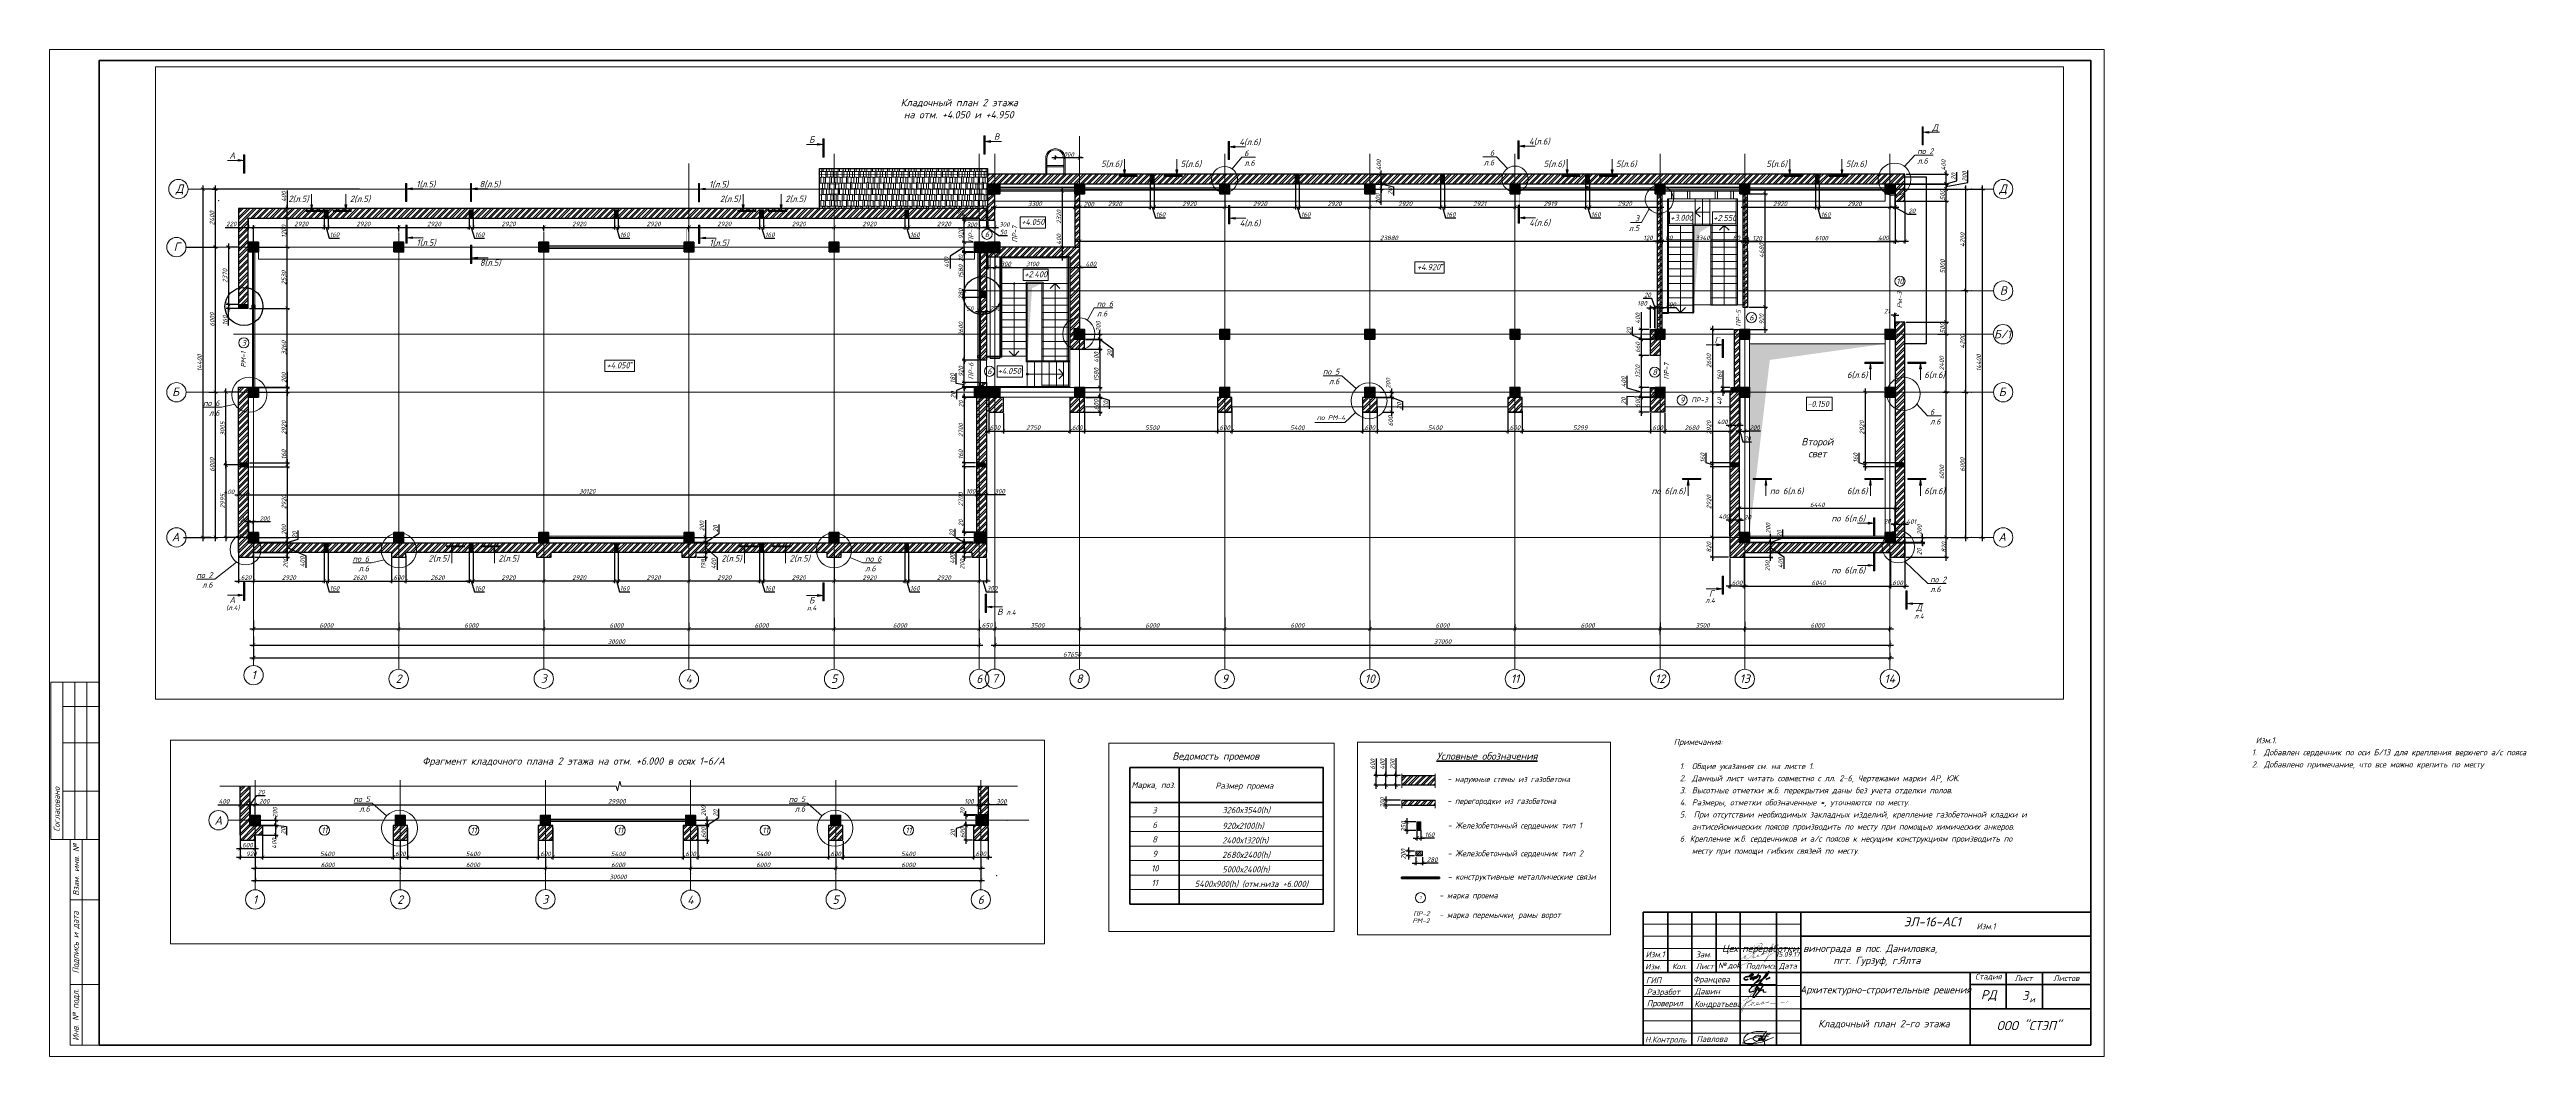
# Paper-space layout '3 План 2-го этажа' of a CAD drawing. Header units: millimetres. Extents: x 5 to 1029, y 1 to 418.
# The model-space entities are those that its viewports show. They can reach past a viewport. Long polylines and large blocks are cut down to what shows.
import ezdxf
from ezdxf import colors
from ezdxf.entities.mleader import LeaderData, LeaderLine
from ezdxf.enums import TextEntityAlignment as Align
from ezdxf.math import Vec2, Vec3

# ---------------------------------------------------------------- set-up
doc = ezdxf.new("R2010")
doc.units = ezdxf.units.MM
doc.header["$MEASUREMENT"] = 0
for name, pattern in [('Double Dashed', [1797.222233, 1325, -211.666656, 63.333344, -197.222233]), ('IWC-GIB-5-NPK-M2-A-5-A1-2100$0$HIDDEN', [9.525, 6.35, -3.175]), ('Штриховая', [5644.444466, 2822.222233, -2822.222233]), ('штриховаяX2', [38.1, 25.4, -12.7])]:
    doc.linetypes.add(name, pattern=pattern)
doc.layers.get('0').update_dxf_attribs({"lineweight": 5})
for name, color, linetype, lineweight in [('!!! Подписи', 7, 'Continuous', 40), ('!!!Изм.1', 170, 'Continuous', 30), ('#noPrint', 10, 'Continuous', 30), ('#Бетон', 10, 'Continuous', 15), ('#Выноски', 150, 'Continuous', 15), ('#Оси', 7, 'Continuous', 5), ('#размеры', 7, 'Continuous', 5), ('#Рамка', 7, 'Continuous', 50), ('0_Ном._пера__99', 7, 'Continuous', 40), ('k_ Рамка', 7, 'Continuous', 50), ('колонны_Ном._пера__94', 252, 'Continuous', 13), ('колонны_Ном._пера__99', 7, 'Continuous', 40), ('лестницы_Ном._пера__96', 7, 'Continuous', 13), ('оси_Ном._пера__96', 7, 'Continuous', 5), ('оси_Ном._пера__97', 7, 'Continuous', 20), ('проемы', 222, 'Continuous', 13), ('стены наруж_Ном._пера__97', 7, 'Continuous', 20), ('текст_Ном._пера__1', 7, 'Continuous', 0), ('текст_Ном._пера__96', 7, 'Continuous', 5), ('текст_Ном._пера__98', 7, 'Continuous', 35), ('текст_Ном._пера__99', 7, 'Continuous', 40), ('чертеж_Ном._пера__96', 7, 'Continuous', 13), ('чертеж_Ном._пера__97', 7, 'Continuous', 20), ('чертеж_Ном._пера__98', 7, 'Continuous', 35), ('чертеж_Ном._пера__99', 7, 'Continuous', 40), ('Штриховка', 7, 'Continuous', 9)]:
    doc.layers.add(name, color=color, linetype=linetype, lineweight=lineweight)
doc.layers.add('#Hatch', color=7, linetype='Continuous', lineweight=5, true_color=0x4d4d4d)
doc.layers.add('#Каркас', color=7, linetype='Continuous', lineweight=5, true_color=0x757575)
for name, color, linetype in [('#стены внутр', 152, 'Continuous'), ('#стены наруж', 7, 'Continuous'), ('#Текст', 7, 'Continuous'), ('RAM_TXT', 5, 'Continuous'), ('колонны', 7, 'Continuous'), ('оси', 7, 'Continuous'), ('размеры внутр', 7, 'Continuous'), ('текст', 7, 'Continuous'), ('чертеж', 7, 'Continuous')]:
    doc.layers.add(name, color=color, linetype=linetype)
doc.layers.add('NonPlottable_0', color=7, linetype='Continuous', plot=False)
doc.layers.add('NoPrint', color=18, linetype='Continuous', plot=False)
doc.layers.get('#noPrint').off()
doc.styles.get("Standard").update_dxf_attribs({"font": 'isocpeui.ttf'})
doc.styles.add('STEP PR', font='isocpeui.ttf')
doc.styles.add('СГЕНЕРИР_СТИЛЬ_3', font='gost_2_304-81_type.ttf')
doc.dimstyles.new('SPDS', dxfattribs={"dimscale": 10, "dimtxt": 2.5, "dimasz": 2, "dimexe": 1.25, "dimexo": 0.625, "dimtad": 1, "dimdec": 0, "dimrnd": 0.001, "dimtxsty": 'STEP PR', "dimblk": 'ARCHTICK', "dimcen": 2.5, "dimdle": 2, "dimclrd": 256, "dimclre": 256, "dimclrt": 7, "dimadec": 0, "dimazin": 2, "dimtfac": 0.75, "dimtdec": 0, "dimtmove": 1, "dimatfit": 3, "dimfxl": 1, "dimtolj": 1, "dimarcsym": 1})
pattern_1 = [(45, (0, -12900.65), (-132.58252, 132.58252), []), (45, (88.39, -12900.65), (-132.58252, 132.58252), [])]

# ---------------------------------------------------------------- blocks, each defined once
blk = doc.blocks.new('frantseva')
at = {"layer": 'k_ Рамка', "color": 154, "lineweight": 40}
for points in [[(20958.2, 29747.9), (20957.9, 29747.7), (20957.6, 29747.6), (20957.1, 29747.6), (20956.8, 29747.6), (20956.5, 29747.9), (20956.5, 29748.2), (20956.6, 29748.4), (20956.8, 29748.6), (20957.1, 29748.8), (20957.6, 29748.9), (20958, 29749), (20958.6, 29749), (20959, 29749), (20959, 29749), (20958.9, 29749.3), (20959.1, 29749.6), (20959.4, 29749.9), (20959.8, 29750.1), (20960.1, 29750.1), (20960.3, 29749.9), (20960.2, 29749.7), (20959.7, 29749.3), (20959.3, 29749.3), (20958.9, 29749.3), (20958.6, 29749.3)], [(20962, 29748.7), (20961.8, 29748.8), (20961.5, 29748.8), (20961.1, 29748.8), (20960.9, 29748.8), (20960.5, 29748.7), (20960.1, 29748.6), (20959.7, 29748.5), (20959.2, 29748.3), (20959.1, 29748.1), (20959.2, 29748), (20959.3, 29747.9), (20959.8, 29748), (20960.1, 29748), (20960.5, 29748), (20961, 29748.1), (20961.6, 29748.3), (20961.9, 29748.6), (20962, 29748.9), (20962.2, 29749), (20962.4, 29749.2), (20962.6, 29749.3), (20962.9, 29749.3), (20963.1, 29749.3), (20963.2, 29749.1), (20963.1, 29748.8), (20963, 29748.6), (20962.9, 29748.4), (20962.8, 29748.2), (20962.4, 29747.7), (20961, 29746.3), (20959.6, 29744.8), (20961, 29746.3), (20962.1, 29746.9), (20962.9, 29747.4), (20962.8, 29747.3), (20962.9, 29747.1), (20965.5, 29748.9), (20965.9, 29749.4), (20966.5, 29750.3), (20966.7, 29750.8), (20966.7, 29751.1), (20966.6, 29751), (20965.9, 29750.4), (20964.4, 29748.2), (20960.9, 29743.6)], [(20959.1, 29747.7), (20959.2, 29747.6)], [(20962.4, 29749.9), (20962.4, 29750), (20960.1, 29747.3)], [(20965.5, 29747.8), (20967.3, 29748.5)], [(20966.7, 29747.7), (20966.7, 29747.7)]]:
    blk.add_lwpolyline(points, dxfattribs=at)
blk = doc.blocks.new('Подпись Алина Павлова')
at = {"layer": 'RAM_TXT', "lineweight": 20}
for points in [[(851914.1, -381410.4), (851909.4, -381415.5), (851908, -381416.3), (851901.4, -381416.5)], [(851902.1, -381415.9), (851906.6, -381414), (851915.1, -381413)], [(851913.3, -381410.7), (851908.8, -381410.6), (851905.1, -381411.6), (851902.6, -381413.9), (851902.5, -381416.1), (851907, -381416.9), (851912.1, -381415.9), (851915.7, -381414.4), (851917.7, -381413.6)], [(851910.3, -381414.6), (851909.3, -381415.5), (851907.2, -381414.5), (851909.4, -381412.6), (851910.8, -381412.6), (851912, -381413.1), (851912.1, -381413.9), (851911, -381415.2), (851910.1, -381414.9), (851910.1, -381414.3), (851911.2, -381414.2), (851911, -381414.8), (851911.5, -381414.1), (851911.5, -381414.2)], [(851911.5, -381414.1), (851911.5, -381415), (851911.5, -381415.2), (851912, -381414.8), (851912.1, -381414.7), (851911.9, -381415.2), (851912.2, -381414.8), (851912.5, -381414.4), (851912.3, -381415.1), (851912.4, -381415.5), (851912.4, -381415.2), (851912.5, -381414.9), (851914.6, -381411.6), (851914, -381412.5), (851913.1, -381416.1), (851913.2, -381418)], [(851913.2, -381418), (851913.1, -381416.1), (851913.3, -381415.2)], [(851915.1, -381412.2), (851915.5, -381412), (851915.9, -381411.7)]]:
    blk.add_spline(points, degree=3, dxfattribs=at)
blk = doc.blocks.new('A$C46BD104E')
at = {"layer": '!!! Подписи', "lineweight": 25}
blk.add_lwpolyline([(750, 386), (516, 27), (523, -41), (584, -34), (814, 238), (967, 475), (898, 533), (805, 528), (491, 396), (368, 272), (372, 189), (448, 193), (585, 240), (791, 346), (747, 274), (767, 236), (851, 242), (942, 288), (942, 288), (945, 212), (975, 186), (1070, 192)], dxfattribs=at)
at = {"layer": 'NoPrint', "lineweight": 0}
blk.add_lwpolyline([(0, 500), (1500, 500), (1500, 0), (0, 0)], close=True, dxfattribs=at)
blk = doc.blocks.new('ЭлПодп_ Писковацкова')
at = {"ltscale": 100}
h = blk.add_hatch(color=256, dxfattribs=at)
h.paths.add_polyline_path([(-0.3, -2.2, -0.120674), (1.2, -0.2, -0.003894), (1.5, 0, 0.005406), (1, -0.3, 0.120674), (-0.5, -2.3, 0.618253), (0.2, -3.3, 0.144344), (2.3, -2.6, 0.018148), (3.4, -1.9, -0.016031), (2.4, -2.5, -0.144344), (0.3, -3.2, -0.618253)])
h.paths.add_polyline_path([(8.9, 5.9, 0.13127), (8, 5.9, 0.001442), (8, 5.9, -0.037089), (8.8, 5.8, -0.412279), (9.2, 5.1, -0.047626), (8.7, 4.1, 0.13439), (9.3, 5.2, 0.412279)])
h = blk.add_hatch(color=256, dxfattribs=at)
edge = h.paths.add_edge_path()
edge.add_arc((5.8, -0.2), 0.156, 186.9947, 274.7415, ccw=False)
edge.add_arc((6.9, -0.2), 1.26, 158.1585, 181.4107, ccw=False)
edge.add_arc((6, 0.1), 0.314, 114.0607, 146.8585, ccw=False)
edge.add_arc((5.9, 0.3), 0.0718, -44.2735, 112.4585, ccw=False)
edge.add_arc((-95, 64.4), 119.5, 327.4419, 327.5797, ccw=False)
edge.add_arc((6.3, -0.2), 0.574, 148.7118, 176.4657)
edge.add_arc((5.9, -0.2), 0.229, 180.6909, 221.2684)
edge.add_arc((5.7, -0.3), 0.0681, 273.0544, 313.6319)
blk.add_hatch(color=256, dxfattribs=at).paths.add_polyline_path([(7.7, 0.8, -0.13099), (7.5, 0.7, -0.457938), (7.5, 0.8, -0.035865), (7.5, 0.9, 0.073282), (7.4, 0.8, 0.062982), (7.3, 0.5)])
for points, const_width in [([(2.3, 0.5, 0.014412), (1, -0.3, 0.120674), (-0.5, -2.3, 0.618253), (0.2, -3.3, 0.144344), (2.3, -2.6, 0.032048), (4.3, -1.3)], 0.05), ([(5.2, 2.9, -0.233334), (5.4, 3.9, -0.174568), (8, 5.9, -0.13127), (8.9, 5.9, -0.412279), (9.3, 5.2, -0.174651), (8.5, 3.9, -0.08251), (6.8, 2.7, 0.060149), (1.2, -0.2, 0.120674), (-0.3, -2.2, 0.618253), (0.3, -3.2, 0.144344), (2.4, -2.5, 0.032048), (4.4, -1.2)], 0.05), ([(8.3, 4.6, 0.116613), (8, 4.8, 0.235202), (7.7, 4.7, 0.049514), (6.7, 3.3, -0.043476), (5.4, 1.2, -0.055055), (3.7, -0.4, -0.20167), (2.5, -0.7, -0.170845), (1.8, -0.3, -0.173578), (1.9, 0.3, -0.32678), (2.2, 0.6, -0.331888), (2.5, 0.4, -0.059302), (2.4, -0.1, 0.621611), (2.6, -0.2), (2.7, -0.1)], 0.1), ([(4.9, -0.5, -0.057291), (5.9, 1.2, 0.008489), (8.3, 4.6)], 0.1), ([(9.9, 1.6, -0.098957), (9.5, 1.2, -0.095894), (9.2, 1, -0.516977), (9.1, 1.2, -0.051005), (9.2, 1.5, -0.095958), (9.3, 1.7, -0.627395), (9.5, 1.7, -0.126867), (9.5, 1.4, -0.026848), (9, 1, -0.12797), (7.6, 0.3, -0.408838), (7.3, 0.5, -0.085013), (7.4, 0.8, -0.174263), (7.7, 1.1, -0.429276), (7.8, 1, -0.125956), (7.7, 0.8), (7.2, 0.5, -0.049685), (5.8, -0.3, -0.402742), (5.6, -0.2, -0.101806), (5.7, 0.3, -0.144093), (5.8, 0.4, -0.815086), (5.9, 0.3, -0.000602), (5.8, 0.1, 0.121695), (5.7, -0.2, 0.209904), (5.8, -0.4)], 0.1), ([(8, 5.9, -0.037089), (8.8, 5.8, -0.412279), (9.2, 5.1, -0.047626), (8.7, 4.1, -0.047626)], 0.05), ([(14.4, 2, 0.05803), (12.6, 1, 0.073128), (10.7, -0.8, 0.095936), (10.2, -1.8, 0.890388), (10.3, -1.9, 0.077303), (11, -1, 0.016701), (12.3, 2.3, 0.028782), (13.1, 4.5, -0.052172), (13.6, 5.5, -0.706562), (13.9, 5.4, -0.044295), (13.5, 4.6, -0.055726), (12.4, 3, -0.091431), (9.8, 1.3, -0.530665), (9.7, 1.4, -0.191005), (9.7, 1.5)], 0.1)]:
    blk.add_lwpolyline(points, format="xyb", dxfattribs=dict(at, const_width=const_width))
blk.add_solid([(13.1, 4.3), (12.8, 3.5), (13.1, 4.2), (13.3, 4.1)], dxfattribs=at)
blk = doc.blocks.new('Колонна_15_1', base_point=(22379, 71856))
at = {"layer": 'колонны_Ном._пера__94', "linetype": 'Continuous', "true_color": 0x7d7d7d}
blk.add_hatch(color=8, dxfattribs=at).paths.add_polyline_path([(22179, 71647), (22579, 71647), (22579, 72047), (22179, 72047)])
blk.add_hatch(color=8, dxfattribs=at).paths.add_polyline_path([(22179, 71647), (22579, 71647), (22579, 72047), (22179, 72047)])
at = {"layer": 'колонны_Ном._пера__99', "linetype": 'Continuous', "flags": 128}
blk.add_lwpolyline([(22179, 71647), (22579, 71647), (22579, 72047), (22179, 72047)], close=True, dxfattribs=at)
at = {"layer": 'колонны_Ном._пера__99', "color": 8, "linetype": 'Continuous', "true_color": 0x737373, "flags": 128}
blk.add_lwpolyline([(22179, 71647), (22579, 71647), (22579, 72047), (22179, 72047)], close=True, dxfattribs=at)
at = {"layer": 'оси_Ном._пера__96', "color": 253, "lineweight": 5, "true_color": 0x9c9c9c}
for points in [[(22179, 71847), (22579, 71847)], [(22179, 71847), (22579, 71847)], [(22379, 72047), (22379, 71647)], [(22379, 72047), (22379, 71647)]]:
    blk.add_lwpolyline(points, dxfattribs=at)
blk = doc.blocks.new('л 4950 17+3+15')
at = {"color": 253, "true_color": 0xa3a3a3}
for points in [[(171, 5900), (270, 5900), (270, 6220), (171, 6220)], [(171, 5900), (270, 5900), (270, 6220), (171, 6220)], [(929, 5900), (830, 5900), (830, 6220), (929, 6220)], [(929, 5900), (830, 5900), (830, 6220), (929, 6220)], [(1971, 5900), (2070, 5900), (2070, 6220), (1971, 6220)], [(1971, 5900), (2070, 5900), (2070, 6220), (1971, 6220)], [(2729, 5900), (2630, 5900), (2630, 6220), (2729, 6220)], [(2729, 5900), (2630, 5900), (2630, 6220), (2729, 6220)]]:
    blk.add_lwpolyline(points, close=True, dxfattribs=at)
for points in [[(2850, 5900), (2850, 1150), (3119, 1150)], [(2850, 5900), (2850, 1150), (3145, 1150)]]:
    blk.add_lwpolyline(points, dxfattribs=at)
at = {"color": 253, "lineweight": 0, "true_color": 0xa3a3a3}
blk.add_lwpolyline([(1850, 4850), (1100, 4850), (1050, 4850), (1050, 1500)], dxfattribs=at)
blk.add_lwpolyline([(1850, 4850), (1100, 4850), (1050, 4850), (1050, 1500)], dxfattribs=at)
at = {"color": 253, "lineweight": 30, "true_color": 0xa3a3a3}
for points in [[(3120, 1200), (3120, 1200), (1800, 1200)], [(3146, 1200), (3146, 1200), (1800, 1200)]]:
    blk.add_lwpolyline(points, dxfattribs=at)
at = {"layer": 'лестницы_Ном._пера__96', "color": 253, "linetype": 'Continuous', "lineweight": 0, "true_color": 0xa3a3a3}
for p, q in [((0, 5900), (2900, 5900)), ((0, 1500), (0, 5900)), ((0, 5900), (2900, 5900)), ((0, 1500), (0, 5900)), ((50, 1500), (50, 5900)), ((50, 1500), (50, 5900)), ((1150, 5900), (1150, 4800)), ((1150, 5900), (1150, 4800)), ((1150, 5350), (1750, 5350)), ((1150, 5350), (1750, 5350)), ((1450, 5900), (1450, 4800)), ((1450, 5900), (1450, 4800)), ((1550, 5550), (1750, 5350)), ((1550, 5550), (1750, 5350)), ((1550, 5150), (1750, 5350)), ((1550, 5150), (1750, 5350)), ((1750, 5900), (1750, 4800)), ((1750, 5900), (1750, 4800)), ((2900, 5900), (2900, 1200)), ((2900, 5900), (2900, 1200)), ((0, 4800), (1100, 4800)), ((0, 4800), (1100, 4800)), ((0, 4500), (1100, 4500)), ((0, 4500), (1100, 4500)), ((0, 4200), (1100, 4200)), ((0, 4200), (1100, 4200)), ((350, 4600), (550, 4800)), ((350, 4600), (550, 4800)), ((750, 4600), (550, 4800)), ((550, 1500), (550, 4800)), ((750, 4600), (550, 4800)), ((550, 1500), (550, 4800)), ((1100, 4800), (1800, 4800)), ((1100, 1500), (1100, 4800)), ((1100, 4800), (1800, 4800)), ((1100, 1500), (1100, 4800)), ((2900, 4800), (1800, 4800)), ((2900, 4800), (1800, 4800)), ((2900, 4500), (1800, 4500)), ((2900, 4500), (1800, 4500)), ((2900, 4200), (1800, 4200)), ((2900, 4200), (1800, 4200)), ((2350, 4800), (2350, 1200)), ((2350, 4800), (2350, 1200)), ((0, 3900), (1100, 3900)), ((0, 3900), (1100, 3900)), ((0, 3600), (1100, 3600)), ((0, 3600), (1100, 3600)), ((0, 3300), (1100, 3300)), ((0, 3300), (1100, 3300)), ((2900, 3900), (1800, 3900)), ((2900, 3900), (1800, 3900)), ((2900, 3600), (1800, 3600)), ((2900, 3600), (1800, 3600)), ((2900, 3300), (1800, 3300)), ((2900, 3300), (1800, 3300)), ((0, 3000), (1100, 3000)), ((0, 3000), (1100, 3000)), ((0, 2700), (1100, 2700)), ((0, 2700), (1100, 2700)), ((0, 2400), (1100, 2400)), ((0, 2400), (1100, 2400)), ((0, 2100), (1100, 2100)), ((0, 2100), (1100, 2100)), ((2900, 3000), (1800, 3000)), ((2900, 3000), (1800, 3000)), ((2900, 2700), (1800, 2700)), ((2900, 2700), (1800, 2700)), ((2900, 2400), (1800, 2400)), ((2900, 2400), (1800, 2400)), ((2900, 2100), (1800, 2100)), ((2900, 2100), (1800, 2100)), ((0, 1800), (1100, 1800)), ((0, 1800), (1100, 1800)), ((2900, 1800), (1800, 1800)), ((2900, 1800), (1800, 1800)), ((2900, 1500), (1800, 1500)), ((2900, 1500), (1800, 1500)), ((2350, 1200), (2150, 1400)), ((2350, 1200), (2150, 1400)), ((2350, 1200), (2550, 1400)), ((2350, 1200), (2550, 1400))]:
    blk.add_line(p, q, dxfattribs=at)
at = {"layer": 'лестницы_Ном._пера__96', "color": 253, "linetype": 'Continuous', "true_color": 0xa3a3a3}
for p, q in [((1800, 4800), (1800, 1200)), ((0, 1500), (1100, 1500)), ((0, 1500), (1100, 1500)), ((2900, 1200), (1800, 1200)), ((2900, 1200), (1800, 1200))]:
    blk.add_line(p, q, dxfattribs=at)
at = {"layer": 'лестницы_Ном._пера__96', "color": 253, "linetype": 'Continuous', "lineweight": 0, "true_color": 0xa3a3a3}
blk.add_lwpolyline([(1850, 4850), (1850, 1150), (1850, 1150)], dxfattribs=at)
blk.add_lwpolyline([(1850, 4850), (1850, 1150), (1850, 1150)], dxfattribs=at)
blk = doc.blocks.new('л 4050h')
at = {"color": 8, "lineweight": 0, "true_color": 0x737373}
for centre, radius in [((2149, 4800), 28.2), ((1599, 1055), 45.6)]:
    blk.add_circle(centre, radius, dxfattribs=at)
at = {"layer": 'лестницы_Ном._пера__96', "color": 8, "lineweight": 0, "true_color": 0x737373}
for p, q in [((-101, 5900), (2699, 5900)), ((-101, 505), (-101, 5900)), ((2699, 5900), (2699, 1800)), ((-101, 4800), (999, 4800)), ((-101, 4500), (999, 4500)), ((-101, 4200), (999, 4200)), ((449, 4800), (249, 4600)), ((449, 1605), (449, 4800)), ((449, 4800), (649, 4600)), ((999, 1605), (999, 4800)), ((2699, 4800), (1599, 4800)), ((2699, 4500), (1599, 4500)), ((2699, 4200), (1599, 4200)), ((2149, 4800), (2149, 1800)), ((-101, 3900), (999, 3900)), ((-101, 3600), (999, 3600)), ((-101, 3300), (999, 3300)), ((2699, 3900), (1599, 3900)), ((2699, 3600), (1599, 3600)), ((2699, 3300), (1599, 3300)), ((-101, 3000), (999, 3000)), ((-101, 2700), (999, 2700)), ((-101, 2400), (999, 2400)), ((-101, 2100), (999, 2100)), ((2699, 3000), (1599, 3000)), ((2699, 3000), (1599, 3000)), ((2699, 2700), (1599, 2700)), ((2698, 2400), (1599, 2400)), ((2698, 2100), (1599, 2100)), ((-161, 505), (-161, 1605)), ((-101, 1800), (999, 1800)), ((99, 505), (99, 1605)), ((99, 1055), (299, 1255)), ((1599, 1055), (99, 1055)), ((99, 1055), (299, 855)), ((399, 505), (399, 1605)), ((699, 505), (699, 1605)), ((999, 505), (999, 1605)), ((1299, 505), (1299, 1605)), ((1599, 505), (1599, 1605)), ((1599, 505), (1599, 1604)), ((2149, 1800), (1949, 2000)), ((2149, 1800), (2349, 2000))]:
    blk.add_line(p, q, dxfattribs=at)
at = {"layer": 'лестницы_Ном._пера__96', "color": 8, "true_color": 0x737373}
for p, q in [((999, 4800), (1789, 4800)), ((99, 505), (99, 1605))]:
    blk.add_line(p, q, dxfattribs=at)
at = {"layer": 'лестницы_Ном._пера__96', "color": 8, "linetype": 'Continuous', "lineweight": 15, "true_color": 0x737373}
blk.add_line((3289, 1800), (1599, 1800), dxfattribs=at)
at = {"layer": 'лестницы_Ном._пера__96', "color": 8, "linetype": 'Штриховая', "lineweight": 0, "ltscale": 0.05, "true_color": 0x737373}
blk.add_line((-101, 600), (999, 600), dxfattribs=at)
at = {"layer": 'лестницы_Ном._пера__96', "color": 8, "linetype": 'Continuous', "true_color": 0x737373}
blk.add_line((1789, 505), (191, 505), dxfattribs=at)
at = {"layer": 'лестницы_Ном._пера__96', "color": 8, "lineweight": 0, "true_color": 0x737373}
for points in [[(-48, 1605), (-48, 5857), (2649, 5857), (2649, 1800), (2649, 1750), (3289, 1750)], [(999, 1605), (999, 545)]]:
    blk.add_lwpolyline(points, dxfattribs=at)
at = {"layer": 'лестницы_Ном._пера__96', "color": 8, "linetype": 'Continuous', "lineweight": 15, "true_color": 0x737373}
for points in [[(-161, 1605), (1599, 1605), (1599, 4800)], [(-161, 505), (1790, 505), (1790, 505), (3289, 505)]]:
    blk.add_lwpolyline(points, dxfattribs=at)
at = {"layer": 'лестницы_Ном._пера__96', "color": 8, "linetype": 'Continuous', "lineweight": 0, "true_color": 0x737373}
blk.add_lwpolyline([(3289, 505), (3289, 1800)], dxfattribs=at)
at = {"layer": 'лестницы_Ном._пера__96', "color": 8, "linetype": 'Continuous', "true_color": 0x737373}
blk.add_arc((1599, 2400), 0.5, 180, 270, dxfattribs=at)
at = {"layer": 'лестницы_Ном._пера__96', "color": 8, "lineweight": 0, "true_color": 0x737373}
blk.add_arc((2698, 2400), 0.5, 270, 0, dxfattribs=at)
at = {"layer": 'лестницы_Ном._пера__96', "color": 8, "linetype": 'Continuous', "true_color": 0x737373}
for centre, major_axis, start_param, end_param in [((1599, 1604), (0.354, 0.354), 5.4977871, 7.0685835), ((1899, 1604), (0.354, 0.354), 5.4977871, 7.0685835), ((1789, 505), (-0.354, 0.354), 2.3561945, 3.9269908)]:
    blk.add_ellipse(centre, major_axis=major_axis, ratio=1, start_param=start_param, end_param=end_param, dxfattribs=at)
at = {"layer": 'чертеж_Ном._пера__97', "color": 8, "lineweight": 0, "true_color": 0x737373, "flags": 128}
for points in [[(-161, 1561), (1654, 1561), (1654, 4850), (946, 4850), (946, 1605)], [(-161, 545), (3289, 545), (3289, 505)]]:
    blk.add_lwpolyline(points, dxfattribs=at)
blk = doc.blocks.new('Стандартный маркер сетки')
at = {"layer": 'оси_Ном._пера__96', "linetype": 'Double Dashed'}
blk.add_line((900, 0), (0, 0), dxfattribs=at)
at = {"layer": 'оси_Ном._пера__96', "linetype": 'Double Dashed', "lineweight": 5}
for p, q in [((900, 0), (17157, 0)), ((17157, 0), (18057, 0))]:
    blk.add_line(p, q, dxfattribs=at)
at = {"layer": 'оси_Ном._пера__96', "linetype": 'Double Dashed'}
blk.add_point((17157, 0), dxfattribs=at)
blk.add_point((17157, 0), dxfattribs=at)
at = {"layer": 'оси_Ном._пера__97', "linetype": 'Continuous'}
blk.add_circle((18457, 0), 400, dxfattribs=at)
at = {"layer": 'оси_Ном._пера__96', "style": 'СГЕНЕРИР_СТИЛЬ_3'}
blk.add_attdef('AC_MarkerText_1', text='', height=350, rotation=90, dxfattribs=at).set_placement((18727, -87), align=Align.BOTTOM_LEFT)
blk = doc.blocks.new('Стандартный маркер сетки_2')
at = {"layer": 'оси_Ном._пера__96', "linetype": 'Double Dashed'}
blk.add_line((900, 0), (0, 0), dxfattribs=at)
at = {"layer": 'оси_Ном._пера__96', "linetype": 'Double Dashed', "lineweight": 5}
for p, q in [((900, 0), (17157, 0)), ((17157, 0), (18057, 0))]:
    blk.add_line(p, q, dxfattribs=at)
blk.add_point((17157, 0), dxfattribs=at)
blk.add_point((17157, 0), dxfattribs=at)
at = {"layer": 'оси_Ном._пера__97', "linetype": 'Continuous'}
blk.add_circle((18457, 0), 400, dxfattribs=at)
at = {"layer": 'оси_Ном._пера__96', "style": 'СГЕНЕРИР_СТИЛЬ_3'}
blk.add_attdef('AC_MarkerText_1', text='', height=350, rotation=90, dxfattribs=at).set_placement((18727, -122), align=Align.BOTTOM_LEFT)
blk = doc.blocks.new('Стандартный маркер сетки_3')
at = {"layer": 'оси_Ном._пера__96', "linetype": 'Double Dashed'}
for p, q in [((900, 0), (0, 0)), ((17157, 0), (18057, 0))]:
    blk.add_line(p, q, dxfattribs=at)
at = {"layer": 'оси_Ном._пера__96', "linetype": 'Double Dashed', "lineweight": 5}
blk.add_line((900, 0), (17157, 0), dxfattribs=at)
at = {"layer": 'оси_Ном._пера__96', "linetype": 'Double Dashed'}
blk.add_point((17157, 0), dxfattribs=at)
blk.add_point((17157, 0), dxfattribs=at)
at = {"layer": 'оси_Ном._пера__97', "linetype": 'Continuous'}
blk.add_circle((18457, 0), 400, dxfattribs=at)
at = {"layer": 'оси_Ном._пера__96', "style": 'СГЕНЕРИР_СТИЛЬ_3'}
blk.add_attdef('AC_MarkerText_1', text='', height=350, rotation=90, dxfattribs=at).set_placement((18727, -122), align=Align.BOTTOM_LEFT)
blk = doc.blocks.new('Стандартный маркер сетки_4')
at = {"layer": 'оси_Ном._пера__96', "linetype": 'Double Dashed', "lineweight": 5}
blk.add_line((-2864, 0), (17157, 0), dxfattribs=at)
at = {"layer": 'оси_Ном._пера__96', "linetype": 'Double Dashed'}
for p, q in [((900, 0), (0, 0)), ((17157, 0), (18057, 0))]:
    blk.add_line(p, q, dxfattribs=at)
blk.add_point((17157, 0), dxfattribs=at)
blk.add_point((17157, 0), dxfattribs=at)
at = {"layer": 'оси_Ном._пера__97', "linetype": 'Continuous'}
blk.add_circle((18457, 0), 400, dxfattribs=at)
at = {"layer": 'оси_Ном._пера__96', "style": 'СГЕНЕРИР_СТИЛЬ_3'}
blk.add_attdef('AC_MarkerText_1', text='', height=350, rotation=90, dxfattribs=at).set_placement((18727, -139), align=Align.BOTTOM_LEFT)
blk = doc.blocks.new('Стандартный маркер сетки_5')
at = {"layer": 'оси_Ном._пера__96', "linetype": 'Double Dashed'}
for p, q in [((900, 0), (0, 0)), ((900, 0), (20403, 0)), ((20403, 0), (21303, 0))]:
    blk.add_line(p, q, dxfattribs=at)
blk.add_point((20403, 0), dxfattribs=at)
blk.add_point((20403, 0), dxfattribs=at)
at = {"layer": 'оси_Ном._пера__97', "linetype": 'Continuous'}
blk.add_circle((21703, 0), 400, dxfattribs=at)
at = {"layer": 'оси_Ном._пера__96', "style": 'СГЕНЕРИР_СТИЛЬ_3'}
blk.add_attdef('AC_MarkerText_1', text='', height=350, rotation=90, dxfattribs=at).set_placement((21973, -122), align=Align.BOTTOM_LEFT)
blk = doc.blocks.new('Стандартный маркер сетки_6')
at = {"layer": 'оси_Ном._пера__96', "linetype": 'Double Dashed'}
for p, q in [((900, 0), (0, 0)), ((900, 0), (20403, 0)), ((20403, 0), (21303, 0))]:
    blk.add_line(p, q, dxfattribs=at)
blk.add_point((20403, 0), dxfattribs=at)
blk.add_point((20403, 0), dxfattribs=at)
at = {"layer": 'оси_Ном._пера__97', "linetype": 'Continuous'}
blk.add_circle((21703, 0), 400, dxfattribs=at)
at = {"layer": 'оси_Ном._пера__96', "style": 'СГЕНЕРИР_СТИЛЬ_3'}
blk.add_attdef('AC_MarkerText_1', text='', height=350, rotation=90, dxfattribs=at).set_placement((21973, -122), align=Align.BOTTOM_LEFT)
blk = doc.blocks.new('Стандартный маркер сетки_7')
at = {"layer": 'оси_Ном._пера__96', "linetype": 'Double Dashed'}
for p, q in [((900, 0), (0, 0)), ((900, 0), (21145, 0)), ((21145, 0), (22045, 0))]:
    blk.add_line(p, q, dxfattribs=at)
blk.add_point((21145, 0), dxfattribs=at)
blk.add_point((21145, 0), dxfattribs=at)
at = {"layer": 'оси_Ном._пера__97', "linetype": 'Continuous'}
blk.add_circle((22445, 0), 400, dxfattribs=at)
at = {"layer": 'оси_Ном._пера__96', "style": 'СГЕНЕРИР_СТИЛЬ_3'}
blk.add_attdef('AC_MarkerText_1', text='', height=350, rotation=90, dxfattribs=at).set_placement((22714, -139), align=Align.BOTTOM_LEFT)
blk = doc.blocks.new('Стандартный маркер сетки_8')
at = {"layer": 'оси_Ном._пера__96', "linetype": 'Double Dashed'}
for p, q in [((900, 0), (0, 0)), ((900, 0), (20403, 0)), ((20403, 0), (21303, 0))]:
    blk.add_line(p, q, dxfattribs=at)
blk.add_point((20403, 0), dxfattribs=at)
blk.add_point((20403, 0), dxfattribs=at)
at = {"layer": 'оси_Ном._пера__97', "linetype": 'Continuous'}
blk.add_circle((21703, 0), 400, dxfattribs=at)
at = {"layer": 'оси_Ном._пера__96', "style": 'СГЕНЕРИР_СТИЛЬ_3'}
blk.add_attdef('AC_MarkerText_1', text='', height=350, rotation=90, dxfattribs=at).set_placement((21973, -122), align=Align.BOTTOM_LEFT)
blk = doc.blocks.new('Стандартный маркер сетки_9')
at = {"layer": 'оси_Ном._пера__96', "linetype": 'Double Dashed'}
for p, q in [((900, 0), (0, 0)), ((900, 0), (20403, 0)), ((20403, 0), (21303, 0))]:
    blk.add_line(p, q, dxfattribs=at)
blk.add_point((20403, 0), dxfattribs=at)
blk.add_point((20403, 0), dxfattribs=at)
at = {"layer": 'оси_Ном._пера__97', "linetype": 'Continuous'}
blk.add_circle((21703, 0), 400, dxfattribs=at)
at = {"layer": 'оси_Ном._пера__96', "style": 'СГЕНЕРИР_СТИЛЬ_3'}
blk.add_attdef('AC_MarkerText_1', text='', height=350, rotation=90, dxfattribs=at).set_placement((21973, -209), align=Align.BOTTOM_LEFT)
blk = doc.blocks.new('Стандартный маркер сетки_10')
at = {"layer": 'оси_Ном._пера__96', "linetype": 'Double Dashed'}
for p, q in [((900, 0), (0, 0)), ((900, 0), (20403, 0)), ((20403, 0), (21303, 0))]:
    blk.add_line(p, q, dxfattribs=at)
blk.add_point((20403, 0), dxfattribs=at)
blk.add_point((20403, 0), dxfattribs=at)
at = {"layer": 'оси_Ном._пера__97', "linetype": 'Continuous'}
blk.add_circle((21703, 0), 400, dxfattribs=at)
at = {"layer": 'оси_Ном._пера__96', "style": 'СГЕНЕРИР_СТИЛЬ_3'}
blk.add_attdef('AC_MarkerText_1', text='', height=350, rotation=90, dxfattribs=at).set_placement((21973, -173), align=Align.BOTTOM_LEFT)
blk = doc.blocks.new('Стандартный маркер сетки_11')
at = {"layer": 'оси_Ном._пера__96', "linetype": 'Double Dashed'}
for p, q in [((900, 0), (0, 0)), ((900, 0), (20403, 0)), ((20403, 0), (21303, 0))]:
    blk.add_line(p, q, dxfattribs=at)
blk.add_point((20403, 0), dxfattribs=at)
blk.add_point((20403, 0), dxfattribs=at)
at = {"layer": 'оси_Ном._пера__97', "linetype": 'Continuous'}
blk.add_circle((21703, 0), 400, dxfattribs=at)
at = {"layer": 'оси_Ном._пера__96', "style": 'СГЕНЕРИР_СТИЛЬ_3'}
blk.add_attdef('AC_MarkerText_1', text='', height=350, rotation=90, dxfattribs=at).set_placement((21973, -209), align=Align.BOTTOM_LEFT)
blk = doc.blocks.new('Стандартный маркер сетки_12')
at = {"layer": 'оси_Ном._пера__96', "linetype": 'Double Dashed'}
for p, q in [((900, 0), (0, 0)), ((900, 0), (20403, 0)), ((20403, 0), (21303, 0))]:
    blk.add_line(p, q, dxfattribs=at)
blk.add_point((20403, 0), dxfattribs=at)
blk.add_point((20403, 0), dxfattribs=at)
at = {"layer": 'оси_Ном._пера__97', "linetype": 'Continuous'}
blk.add_circle((21703, 0), 400, dxfattribs=at)
at = {"layer": 'оси_Ном._пера__96', "style": 'СГЕНЕРИР_СТИЛЬ_3'}
blk.add_attdef('AC_MarkerText_1', text='', height=350, rotation=90, dxfattribs=at).set_placement((21973, -209), align=Align.BOTTOM_LEFT)
blk = doc.blocks.new('Стандартный маркер сетки_13')
at = {"layer": 'оси_Ном._пера__96', "linetype": 'Double Dashed'}
for p, q in [((900, 0), (0, 0)), ((20403, 0), (21303, 0))]:
    blk.add_line(p, q, dxfattribs=at)
at = {"layer": 'оси_Ном._пера__96', "linetype": 'Double Dashed', "lineweight": 5}
blk.add_line((900, 0), (20403, 0), dxfattribs=at)
at = {"layer": 'оси_Ном._пера__96', "linetype": 'Double Dashed'}
blk.add_point((20403, 0), dxfattribs=at)
blk.add_point((20403, 0), dxfattribs=at)
at = {"layer": 'оси_Ном._пера__97', "linetype": 'Continuous'}
blk.add_circle((21703, 0), 400, dxfattribs=at)
at = {"layer": 'оси_Ном._пера__96', "style": 'СГЕНЕРИР_СТИЛЬ_3'}
blk.add_attdef('AC_MarkerText_1', text='', height=350, rotation=90, dxfattribs=at).set_placement((21973, -226), align=Align.BOTTOM_LEFT)
blk = doc.blocks.new('Стандартный маркер сетки_16')
at = {"layer": 'оси_Ном._пера__96', "linetype": 'Double Dashed'}
for p, q in [((900, 0), (0, 0)), ((900, 0), (41068, 0)), ((41068, 0), (41968, 0))]:
    blk.add_line(p, q, dxfattribs=at)
blk.add_point((900, 0), dxfattribs=at)
blk.add_point((900, 0), dxfattribs=at)
at = {"layer": 'оси_Ном._пера__97', "linetype": 'Continuous'}
blk.add_circle((-400, 0), 400, dxfattribs=at)
at = {"layer": 'оси_Ном._пера__96', "style": 'СГЕНЕРИР_СТИЛЬ_3'}
blk.add_attdef('AC_MarkerText_1', text='', height=350, rotation=180, dxfattribs=at).set_placement((-261, 270), align=Align.BOTTOM_LEFT)
blk = doc.blocks.new('Стандартный маркер сетки_17')
at = {"layer": 'оси_Ном._пера__96', "linetype": 'Double Dashed'}
for p, q in [((900, 0), (0, 0)), ((900, 0), (20403, 0)), ((20403, 0), (21303, 0))]:
    blk.add_line(p, q, dxfattribs=at)
blk.add_point((20403, 0), dxfattribs=at)
blk.add_point((20403, 0), dxfattribs=at)
at = {"layer": 'оси_Ном._пера__97', "linetype": 'Continuous'}
blk.add_circle((21703, 0), 400, dxfattribs=at)
at = {"layer": 'оси_Ном._пера__96', "style": 'СГЕНЕРИР_СТИЛЬ_3'}
blk.add_attdef('AC_MarkerText_1', text='', height=350, rotation=90, dxfattribs=at).set_placement((21973, -122), align=Align.BOTTOM_LEFT)
blk = doc.blocks.new('_ArchTick')
at = {"color": 0, "linetype": 'ByBlock', "const_width": 0.15}
blk.add_lwpolyline([(-0.5, -0.5), (0.5, 0.5)], dxfattribs=at)
blk = doc.blocks.new('*D24')
at = {"layer": '#размеры', "lineweight": -2, "transparency": 16777216}
for p, q in [((-214651, -83809), (-214651, -84283)), ((-214801, -84189), (-146851, -84189)), ((-147001, -83990), (-147001, -84283))]:
    blk.add_line(p, q, dxfattribs=at)
at = {"layer": 'Defpoints', "color": 0, "transparency": 16777216}
for p in [(-214651, -83762), (-147001, -83944), (-147001, -84189)]:
    blk.add_point(p, dxfattribs=at)
at = {"layer": '#размеры', "lineweight": -2, "transparency": 16777216, "xscale": 150, "yscale": 150, "zscale": 150, "rotation": 180}
blk.add_blockref('_ArchTick', (-214651, -84189), dxfattribs=at)
at = {"layer": '#размеры', "lineweight": -2, "transparency": 16777216, "xscale": 150, "yscale": 150, "zscale": 150}
blk.add_blockref('_ArchTick', (-147001, -84189), dxfattribs=at)
at = {"layer": '#размеры', "color": 7, "transparency": 16777216, "insert": (-180813, -84047), "char_height": 187.5, "attachment_point": 5, "style": 'STEP PR'}
blk.add_mtext('\\A1;67650', dxfattribs=at)
blk = doc.blocks.new('*D25')
at = {"layer": '#размеры', "lineweight": -2, "transparency": 16777216}
for p, q in [((-216499, -73210), (-216131, -73210)), ((-216225, -79360), (-216225, -73060)), ((-217551, -79210), (-216131, -79210))]:
    blk.add_line(p, q, dxfattribs=at)
at = {"layer": 'Defpoints', "color": 0, "transparency": 16777216}
for p in [(-216546, -73210), (-216225, -73210), (-217598, -79210)]:
    blk.add_point(p, dxfattribs=at)
at = {"layer": '#размеры', "lineweight": -2, "transparency": 16777216, "xscale": 150, "yscale": 150, "zscale": 150}
for p, rotation in [((-216225, -73210), 90), ((-216225, -79210), 270)]:
    blk.add_blockref('_ArchTick', p, dxfattribs=dict(at, rotation=rotation))
at = {"layer": '#размеры', "color": 7, "transparency": 16777216, "insert": (-216365, -76206), "char_height": 187.5, "attachment_point": 5, "rotation": 90, "style": 'STEP PR'}
blk.add_mtext('\\A1;6000', dxfattribs=at)
blk = doc.blocks.new('*D26')
at = {"layer": '#размеры', "lineweight": -2, "transparency": 16777216}
for p, q in [((-217463, -67210), (-216131, -67210)), ((-216225, -73360), (-216225, -67060)), ((-216499, -73210), (-216131, -73210))]:
    blk.add_line(p, q, dxfattribs=at)
at = {"layer": 'Defpoints', "color": 0, "transparency": 16777216}
for p in [(-217509, -67210), (-216225, -67210), (-216546, -73210)]:
    blk.add_point(p, dxfattribs=at)
at = {"layer": '#размеры', "lineweight": -2, "transparency": 16777216, "xscale": 150, "yscale": 150, "zscale": 150}
for p, rotation in [((-216225, -67210), 90), ((-216225, -73210), 270)]:
    blk.add_blockref('_ArchTick', p, dxfattribs=dict(at, rotation=rotation))
at = {"layer": '#размеры', "color": 7, "transparency": 16777216, "insert": (-216365, -70206), "char_height": 187.5, "attachment_point": 5, "rotation": 90, "style": 'STEP PR'}
blk.add_mtext('\\A1;6000', dxfattribs=at)
blk = doc.blocks.new('*D27')
at = {"layer": '#размеры', "lineweight": -2, "transparency": 16777216}
for p, q in [((-214651, -82643), (-214651, -83083)), ((-208651, -82728), (-208651, -83083)), ((-214801, -82989), (-208501, -82989))]:
    blk.add_line(p, q, dxfattribs=at)
at = {"layer": 'Defpoints', "color": 0, "transparency": 16777216}
for p in [(-214651, -82596), (-208651, -82681), (-208651, -82989)]:
    blk.add_point(p, dxfattribs=at)
at = {"layer": '#размеры', "lineweight": -2, "transparency": 16777216, "xscale": 150, "yscale": 150, "zscale": 150, "rotation": 180}
blk.add_blockref('_ArchTick', (-214651, -82989), dxfattribs=at)
at = {"layer": '#размеры', "lineweight": -2, "transparency": 16777216, "xscale": 150, "yscale": 150, "zscale": 150}
blk.add_blockref('_ArchTick', (-208651, -82989), dxfattribs=at)
at = {"layer": '#размеры', "color": 7, "transparency": 16777216, "insert": (-211646, -82849), "char_height": 187.5, "attachment_point": 5, "style": 'STEP PR'}
blk.add_mtext('\\A1;6000', dxfattribs=at)
blk = doc.blocks.new('*D28')
at = {"layer": '#размеры', "lineweight": -2, "transparency": 16777216}
for p, q in [((-208651, -82728), (-208651, -83083)), ((-202651, -82617), (-202651, -83083)), ((-208801, -82989), (-202501, -82989))]:
    blk.add_line(p, q, dxfattribs=at)
at = {"layer": 'Defpoints', "color": 0, "transparency": 16777216}
for p in [(-208651, -82681), (-202651, -82571), (-202651, -82989)]:
    blk.add_point(p, dxfattribs=at)
at = {"layer": '#размеры', "lineweight": -2, "transparency": 16777216, "xscale": 150, "yscale": 150, "zscale": 150, "rotation": 180}
blk.add_blockref('_ArchTick', (-208651, -82989), dxfattribs=at)
at = {"layer": '#размеры', "lineweight": -2, "transparency": 16777216, "xscale": 150, "yscale": 150, "zscale": 150}
blk.add_blockref('_ArchTick', (-202651, -82989), dxfattribs=at)
at = {"layer": '#размеры', "color": 7, "transparency": 16777216, "insert": (-205646, -82849), "char_height": 187.5, "attachment_point": 5, "style": 'STEP PR'}
blk.add_mtext('\\A1;6000', dxfattribs=at)
blk = doc.blocks.new('*D29')
at = {"layer": '#размеры', "lineweight": -2, "transparency": 16777216}
for p, q in [((-202651, -82617), (-202651, -83083)), ((-196651, -82739), (-196651, -83083)), ((-202801, -82989), (-196501, -82989))]:
    blk.add_line(p, q, dxfattribs=at)
at = {"layer": 'Defpoints', "color": 0, "transparency": 16777216}
for p in [(-202651, -82571), (-196651, -82692), (-196651, -82989)]:
    blk.add_point(p, dxfattribs=at)
at = {"layer": '#размеры', "lineweight": -2, "transparency": 16777216, "xscale": 150, "yscale": 150, "zscale": 150, "rotation": 180}
blk.add_blockref('_ArchTick', (-202651, -82989), dxfattribs=at)
at = {"layer": '#размеры', "lineweight": -2, "transparency": 16777216, "xscale": 150, "yscale": 150, "zscale": 150}
blk.add_blockref('_ArchTick', (-196651, -82989), dxfattribs=at)
at = {"layer": '#размеры', "color": 7, "transparency": 16777216, "insert": (-199646, -82849), "char_height": 187.5, "attachment_point": 5, "style": 'STEP PR'}
blk.add_mtext('\\A1;6000', dxfattribs=at)
blk = doc.blocks.new('*D30')
at = {"layer": '#размеры', "lineweight": -2, "transparency": 16777216}
for p, q in [((-196651, -82739), (-196651, -83083)), ((-190651, -82835), (-190651, -83083)), ((-196801, -82989), (-190501, -82989))]:
    blk.add_line(p, q, dxfattribs=at)
at = {"layer": 'Defpoints', "color": 0, "transparency": 16777216}
for p in [(-196651, -82692), (-190651, -82788), (-190651, -82989)]:
    blk.add_point(p, dxfattribs=at)
at = {"layer": '#размеры', "lineweight": -2, "transparency": 16777216, "xscale": 150, "yscale": 150, "zscale": 150, "rotation": 180}
blk.add_blockref('_ArchTick', (-196651, -82989), dxfattribs=at)
at = {"layer": '#размеры', "lineweight": -2, "transparency": 16777216, "xscale": 150, "yscale": 150, "zscale": 150}
blk.add_blockref('_ArchTick', (-190651, -82989), dxfattribs=at)
at = {"layer": '#размеры', "color": 7, "transparency": 16777216, "insert": (-193646, -82849), "char_height": 187.5, "attachment_point": 5, "style": 'STEP PR'}
blk.add_mtext('\\A1;6000', dxfattribs=at)
blk = doc.blocks.new('*D31')
at = {"layer": '#размеры', "lineweight": -2, "transparency": 16777216}
for p, q in [((-190651, -82535), (-190651, -83083)), ((-184651, -82617), (-184651, -83083)), ((-190801, -82989), (-184501, -82989))]:
    blk.add_line(p, q, dxfattribs=at)
at = {"layer": 'Defpoints', "color": 0, "transparency": 16777216}
for p in [(-190651, -82488), (-184651, -82571), (-184651, -82989)]:
    blk.add_point(p, dxfattribs=at)
at = {"layer": '#размеры', "lineweight": -2, "transparency": 16777216, "xscale": 150, "yscale": 150, "zscale": 150, "rotation": 180}
blk.add_blockref('_ArchTick', (-190651, -82989), dxfattribs=at)
at = {"layer": '#размеры', "lineweight": -2, "transparency": 16777216, "xscale": 150, "yscale": 150, "zscale": 150}
blk.add_blockref('_ArchTick', (-184651, -82989), dxfattribs=at)
at = {"layer": '#размеры', "color": 7, "transparency": 16777216, "insert": (-187929, -82849), "char_height": 187.5, "attachment_point": 5, "style": 'STEP PR'}
blk.add_mtext('\\A1;6000', dxfattribs=at)
blk = doc.blocks.new('*D32')
at = {"layer": '#размеры', "lineweight": -2, "transparency": 16777216}
for p, q in [((-184651, -82617), (-184651, -83083)), ((-184001, -82696), (-184001, -83083)), ((-184801, -82989), (-183851, -82989))]:
    blk.add_line(p, q, dxfattribs=at)
at = {"layer": 'Defpoints', "color": 0, "transparency": 16777216}
for p in [(-184651, -82571), (-184001, -82649), (-184001, -82989)]:
    blk.add_point(p, dxfattribs=at)
at = {"layer": '#размеры', "lineweight": -2, "transparency": 16777216, "xscale": 150, "yscale": 150, "zscale": 150, "rotation": 180}
blk.add_blockref('_ArchTick', (-184651, -82989), dxfattribs=at)
at = {"layer": '#размеры', "lineweight": -2, "transparency": 16777216, "xscale": 150, "yscale": 150, "zscale": 150}
blk.add_blockref('_ArchTick', (-184001, -82989), dxfattribs=at)
at = {"layer": '#размеры', "color": 7, "transparency": 16777216, "insert": (-184326, -82849), "char_height": 187.5, "attachment_point": 5, "style": 'STEP PR'}
blk.add_mtext('\\A1;650', dxfattribs=at)
blk = doc.blocks.new('*D33')
at = {"layer": '#размеры', "lineweight": -2, "transparency": 16777216}
for p, q in [((-184001, -82803), (-184001, -83083)), ((-180501, -82783), (-180501, -83083)), ((-184151, -82989), (-180351, -82989))]:
    blk.add_line(p, q, dxfattribs=at)
at = {"layer": 'Defpoints', "color": 0, "transparency": 16777216}
for p in [(-184001, -82756), (-180501, -82736), (-180501, -82989)]:
    blk.add_point(p, dxfattribs=at)
at = {"layer": '#размеры', "lineweight": -2, "transparency": 16777216, "xscale": 150, "yscale": 150, "zscale": 150, "rotation": 180}
blk.add_blockref('_ArchTick', (-184001, -82989), dxfattribs=at)
at = {"layer": '#размеры', "lineweight": -2, "transparency": 16777216, "xscale": 150, "yscale": 150, "zscale": 150}
blk.add_blockref('_ArchTick', (-180501, -82989), dxfattribs=at)
at = {"layer": '#размеры', "color": 7, "transparency": 16777216, "insert": (-182246, -82849), "char_height": 187.5, "attachment_point": 5, "style": 'STEP PR'}
blk.add_mtext('\\A1;3500', dxfattribs=at)
blk = doc.blocks.new('*D34')
at = {"layer": '#размеры', "lineweight": -2, "transparency": 16777216}
for p, q in [((-180501, -82502), (-180501, -83083)), ((-174501, -82576), (-174501, -83083)), ((-180651, -82989), (-174351, -82989))]:
    blk.add_line(p, q, dxfattribs=at)
at = {"layer": 'Defpoints', "color": 0, "transparency": 16777216}
for p in [(-180501, -82455), (-174501, -82529), (-174501, -82989)]:
    blk.add_point(p, dxfattribs=at)
at = {"layer": '#размеры', "lineweight": -2, "transparency": 16777216, "xscale": 150, "yscale": 150, "zscale": 150, "rotation": 180}
blk.add_blockref('_ArchTick', (-180501, -82989), dxfattribs=at)
at = {"layer": '#размеры', "lineweight": -2, "transparency": 16777216, "xscale": 150, "yscale": 150, "zscale": 150}
blk.add_blockref('_ArchTick', (-174501, -82989), dxfattribs=at)
at = {"layer": '#размеры', "color": 7, "transparency": 16777216, "insert": (-177496, -82849), "char_height": 187.5, "attachment_point": 5, "style": 'STEP PR'}
blk.add_mtext('\\A1;6000', dxfattribs=at)
blk = doc.blocks.new('*D35')
at = {"layer": '#размеры', "lineweight": -2, "transparency": 16777216}
for p, q in [((-174501, -82526), (-174501, -83083)), ((-168501, -82701), (-168501, -83083)), ((-174651, -82989), (-168351, -82989))]:
    blk.add_line(p, q, dxfattribs=at)
at = {"layer": 'Defpoints', "color": 0, "transparency": 16777216}
for p in [(-174501, -82479), (-168501, -82654), (-168501, -82989)]:
    blk.add_point(p, dxfattribs=at)
at = {"layer": '#размеры', "lineweight": -2, "transparency": 16777216, "xscale": 150, "yscale": 150, "zscale": 150, "rotation": 180}
blk.add_blockref('_ArchTick', (-174501, -82989), dxfattribs=at)
at = {"layer": '#размеры', "lineweight": -2, "transparency": 16777216, "xscale": 150, "yscale": 150, "zscale": 150}
blk.add_blockref('_ArchTick', (-168501, -82989), dxfattribs=at)
at = {"layer": '#размеры', "color": 7, "transparency": 16777216, "insert": (-171496, -82849), "char_height": 187.5, "attachment_point": 5, "style": 'STEP PR'}
blk.add_mtext('\\A1;6000', dxfattribs=at)
blk = doc.blocks.new('*D36')
at = {"layer": '#размеры', "lineweight": -2, "transparency": 16777216}
for p, q in [((-168501, -82651), (-168501, -83083)), ((-162501, -82800), (-162501, -83083)), ((-168651, -82989), (-162351, -82989))]:
    blk.add_line(p, q, dxfattribs=at)
at = {"layer": 'Defpoints', "color": 0, "transparency": 16777216}
for p in [(-168501, -82604), (-162501, -82753), (-162501, -82989)]:
    blk.add_point(p, dxfattribs=at)
at = {"layer": '#размеры', "lineweight": -2, "transparency": 16777216, "xscale": 150, "yscale": 150, "zscale": 150, "rotation": 180}
blk.add_blockref('_ArchTick', (-168501, -82989), dxfattribs=at)
at = {"layer": '#размеры', "lineweight": -2, "transparency": 16777216, "xscale": 150, "yscale": 150, "zscale": 150}
blk.add_blockref('_ArchTick', (-162501, -82989), dxfattribs=at)
at = {"layer": '#размеры', "color": 7, "transparency": 16777216, "insert": (-165496, -82849), "char_height": 187.5, "attachment_point": 5, "style": 'STEP PR'}
blk.add_mtext('\\A1;6000', dxfattribs=at)
blk = doc.blocks.new('*D37')
at = {"layer": '#размеры', "lineweight": -2, "transparency": 16777216}
for p, q in [((-162501, -82942), (-162501, -82895)), ((-156501, -83229), (-156501, -82895)), ((-162651, -82989), (-156351, -82989))]:
    blk.add_line(p, q, dxfattribs=at)
at = {"layer": 'Defpoints', "color": 0, "transparency": 16777216}
for p in [(-162501, -82989), (-156501, -82989), (-156501, -83276)]:
    blk.add_point(p, dxfattribs=at)
at = {"layer": '#размеры', "lineweight": -2, "transparency": 16777216, "xscale": 150, "yscale": 150, "zscale": 150, "rotation": 180}
blk.add_blockref('_ArchTick', (-162501, -82989), dxfattribs=at)
at = {"layer": '#размеры', "lineweight": -2, "transparency": 16777216, "xscale": 150, "yscale": 150, "zscale": 150}
blk.add_blockref('_ArchTick', (-156501, -82989), dxfattribs=at)
at = {"layer": '#размеры', "color": 7, "transparency": 16777216, "insert": (-159496, -82849), "char_height": 187.5, "attachment_point": 5, "style": 'STEP PR'}
blk.add_mtext('\\A1;6000', dxfattribs=at)
blk = doc.blocks.new('*D38')
at = {"layer": '#размеры', "lineweight": -2, "transparency": 16777216}
for p, q in [((-156501, -82726), (-156501, -83083)), ((-153001, -82700), (-153001, -83083)), ((-156651, -82989), (-152851, -82989))]:
    blk.add_line(p, q, dxfattribs=at)
at = {"layer": 'Defpoints', "color": 0, "transparency": 16777216}
for p in [(-156501, -82679), (-153001, -82653), (-153001, -82989)]:
    blk.add_point(p, dxfattribs=at)
at = {"layer": '#размеры', "lineweight": -2, "transparency": 16777216, "xscale": 150, "yscale": 150, "zscale": 150, "rotation": 180}
blk.add_blockref('_ArchTick', (-156501, -82989), dxfattribs=at)
at = {"layer": '#размеры', "lineweight": -2, "transparency": 16777216, "xscale": 150, "yscale": 150, "zscale": 150}
blk.add_blockref('_ArchTick', (-153001, -82989), dxfattribs=at)
at = {"layer": '#размеры', "color": 7, "transparency": 16777216, "insert": (-154746, -82849), "char_height": 187.5, "attachment_point": 5, "style": 'STEP PR'}
blk.add_mtext('\\A1;3500', dxfattribs=at)
blk = doc.blocks.new('*D39')
at = {"layer": '#размеры', "lineweight": -2, "transparency": 16777216}
for p, q in [((-153001, -83115), (-153001, -82895)), ((-147001, -83115), (-147001, -82895)), ((-153151, -82989), (-146851, -82989))]:
    blk.add_line(p, q, dxfattribs=at)
at = {"layer": 'Defpoints', "color": 0, "transparency": 16777216}
for p in [(-153001, -83162), (-147001, -82989), (-147001, -83162)]:
    blk.add_point(p, dxfattribs=at)
at = {"layer": '#размеры', "lineweight": -2, "transparency": 16777216, "xscale": 150, "yscale": 150, "zscale": 150, "rotation": 180}
blk.add_blockref('_ArchTick', (-153001, -82989), dxfattribs=at)
at = {"layer": '#размеры', "lineweight": -2, "transparency": 16777216, "xscale": 150, "yscale": 150, "zscale": 150}
blk.add_blockref('_ArchTick', (-147001, -82989), dxfattribs=at)
at = {"layer": '#размеры', "color": 7, "transparency": 16777216, "insert": (-149996, -82849), "char_height": 187.5, "attachment_point": 5, "style": 'STEP PR'}
blk.add_mtext('\\A1;6000', dxfattribs=at)
blk = doc.blocks.new('*D40')
at = {"layer": '#размеры', "lineweight": -2, "transparency": 16777216}
for p, q in [((-146334, -79210), (-144584, -79210)), ((-144678, -80180), (-144678, -79060)), ((-146335, -80030), (-144584, -80030))]:
    blk.add_line(p, q, dxfattribs=at)
at = {"layer": 'Defpoints', "color": 0, "transparency": 16777216}
for p in [(-146381, -79210), (-144678, -79210), (-146381, -80030)]:
    blk.add_point(p, dxfattribs=at)
at = {"layer": '#размеры', "lineweight": -2, "transparency": 16777216, "xscale": 150, "yscale": 150, "zscale": 150}
for p, rotation in [((-144678, -79210), 90), ((-144678, -80030), 270)]:
    blk.add_blockref('_ArchTick', p, dxfattribs=dict(at, rotation=rotation))
at = {"layer": '#размеры', "color": 7, "transparency": 16777216, "insert": (-144769, -79620), "char_height": 187.5, "attachment_point": 5, "rotation": 90, "style": 'STEP PR'}
blk.add_mtext('\\A1;820', dxfattribs=at)
blk = doc.blocks.new('*D41')
at = {"layer": '#размеры', "lineweight": -2, "transparency": 16777216}
for p, q in [((-143975, -73210), (-143764, -73210)), ((-143858, -79360), (-143858, -73060)), ((-144463, -79210), (-143764, -79210))]:
    blk.add_line(p, q, dxfattribs=at)
at = {"layer": 'Defpoints', "color": 0, "transparency": 16777216}
for p in [(-144021, -73210), (-143858, -73210), (-144510, -79210)]:
    blk.add_point(p, dxfattribs=at)
at = {"layer": '#размеры', "lineweight": -2, "transparency": 16777216, "xscale": 150, "yscale": 150, "zscale": 150}
for p, rotation in [((-143858, -73210), 90), ((-143858, -79210), 270)]:
    blk.add_blockref('_ArchTick', p, dxfattribs=dict(at, rotation=rotation))
at = {"layer": '#размеры', "color": 7, "transparency": 16777216, "insert": (-143998, -76206), "char_height": 187.5, "attachment_point": 5, "rotation": 90, "style": 'STEP PR'}
blk.add_mtext('\\A1;6000', dxfattribs=at)
blk = doc.blocks.new('*D42')
at = {"layer": '#размеры', "lineweight": -2, "transparency": 16777216}
for p, q in [((-144768, -70810), (-144584, -70810)), ((-144678, -73360), (-144678, -70660)), ((-144814, -73210), (-144584, -73210))]:
    blk.add_line(p, q, dxfattribs=at)
at = {"layer": 'Defpoints', "color": 0, "transparency": 16777216}
for p in [(-144814, -70810), (-144678, -70810), (-144861, -73210)]:
    blk.add_point(p, dxfattribs=at)
at = {"layer": '#размеры', "lineweight": -2, "transparency": 16777216, "xscale": 150, "yscale": 150, "zscale": 150}
for p, rotation in [((-144678, -70810), 90), ((-144678, -73210), 270)]:
    blk.add_blockref('_ArchTick', p, dxfattribs=dict(at, rotation=rotation))
at = {"layer": '#размеры', "color": 7, "transparency": 16777216, "insert": (-144857, -72010), "char_height": 187.5, "attachment_point": 5, "rotation": 90, "style": 'STEP PR'}
blk.add_mtext('\\A1;2400', dxfattribs=at)
blk = doc.blocks.new('*D43')
at = {"layer": '#размеры', "lineweight": -2, "transparency": 16777216}
for p, q in [((-144506, -64810), (-143764, -64810)), ((-143858, -69160), (-143858, -64660)), ((-144025, -69010), (-143764, -69010))]:
    blk.add_line(p, q, dxfattribs=at)
at = {"layer": 'Defpoints', "color": 0, "transparency": 16777216}
for p in [(-144553, -64810), (-143858, -64810), (-144072, -69010)]:
    blk.add_point(p, dxfattribs=at)
at = {"layer": '#размеры', "lineweight": -2, "transparency": 16777216, "xscale": 150, "yscale": 150, "zscale": 150}
for p, rotation in [((-143858, -64810), 90), ((-143858, -69010), 270)]:
    blk.add_blockref('_ArchTick', p, dxfattribs=dict(at, rotation=rotation))
at = {"layer": '#размеры', "color": 7, "transparency": 16777216, "insert": (-143998, -66910), "char_height": 187.5, "attachment_point": 5, "rotation": 90, "style": 'STEP PR'}
blk.add_mtext('\\A1;4200', dxfattribs=at)
blk = doc.blocks.new('*D44')
at = {"layer": '#размеры', "lineweight": -2, "transparency": 16777216}
for p, q in [((-210276, -64810), (-216834, -64810)), ((-216741, -64660), (-216741, -79360)), ((-216399, -79210), (-216834, -79210))]:
    blk.add_line(p, q, dxfattribs=at)
at = {"layer": 'Defpoints', "color": 0, "transparency": 16777216}
for p in [(-210229, -64810), (-216741, -79210), (-216352, -79210)]:
    blk.add_point(p, dxfattribs=at)
at = {"layer": '#размеры', "lineweight": -2, "transparency": 16777216, "xscale": 150, "yscale": 150, "zscale": 150}
for p, rotation in [((-216741, -64810), 90), ((-216741, -79210), 270)]:
    blk.add_blockref('_ArchTick', p, dxfattribs=dict(at, rotation=rotation))
at = {"layer": '#размеры', "color": 7, "transparency": 16777216, "insert": (-216881, -71996), "char_height": 187.5, "attachment_point": 5, "rotation": 90, "style": 'STEP PR'}
blk.add_mtext('\\A1;14400', dxfattribs=at)
blk = doc.blocks.new('*D45')
at = {"layer": '#размеры', "lineweight": -2, "transparency": 16777216}
for p, q in [((-145404, -64810), (-143075, -64810)), ((-143169, -79360), (-143169, -64660)), ((-143310, -79210), (-143075, -79210))]:
    blk.add_line(p, q, dxfattribs=at)
at = {"layer": 'Defpoints', "color": 0, "transparency": 16777216}
for p in [(-145451, -64810), (-143169, -64810), (-143357, -79210)]:
    blk.add_point(p, dxfattribs=at)
at = {"layer": '#размеры', "lineweight": -2, "transparency": 16777216, "xscale": 150, "yscale": 150, "zscale": 150}
for p, rotation in [((-143169, -64810), 90), ((-143169, -79210), 270)]:
    blk.add_blockref('_ArchTick', p, dxfattribs=dict(at, rotation=rotation))
at = {"layer": '#размеры', "color": 7, "transparency": 16777216, "insert": (-143324, -71996), "char_height": 187.5, "attachment_point": 5, "rotation": 90, "style": 'STEP PR'}
blk.add_mtext('\\A1;14400', dxfattribs=at)
blk = doc.blocks.new('*D46')
at = {"layer": '#размеры', "lineweight": -2, "transparency": 16777216}
for p, q in [((-215021, -77445), (-184601, -77445)), ((-214871, -76991), (-214871, -77538)), ((-184751, -77288), (-184751, -77538))]:
    blk.add_line(p, q, dxfattribs=at)
at = {"layer": 'Defpoints', "color": 0, "transparency": 16777216}
for p in [(-214871, -76944), (-184751, -77241), (-184751, -77445)]:
    blk.add_point(p, dxfattribs=at)
at = {"layer": '#размеры', "lineweight": -2, "transparency": 16777216, "xscale": 150, "yscale": 150, "zscale": 150, "rotation": 180}
blk.add_blockref('_ArchTick', (-214871, -77445), dxfattribs=at)
at = {"layer": '#размеры', "lineweight": -2, "transparency": 16777216, "xscale": 150, "yscale": 150, "zscale": 150}
blk.add_blockref('_ArchTick', (-184751, -77445), dxfattribs=at)
at = {"layer": '#размеры', "color": 7, "transparency": 16777216, "insert": (-200856, -77304), "char_height": 187.5, "attachment_point": 5, "style": 'STEP PR'}
blk.add_mtext('\\A1;30120', dxfattribs=at)
blk = doc.blocks.new('*D47')
at = {"layer": '#размеры', "lineweight": -2, "transparency": 16777216}
for p, q in [((-152161, -70760), (-152161, -69540)), ((-152954, -70610), (-152067, -70610)), ((-152834, -69690), (-152067, -69690))]:
    blk.add_line(p, q, dxfattribs=at)
at = {"layer": 'Defpoints', "color": 0, "transparency": 16777216}
for p in [(-153001, -70610), (-152881, -69690), (-152161, -69690)]:
    blk.add_point(p, dxfattribs=at)
at = {"layer": '#размеры', "lineweight": -2, "transparency": 16777216, "xscale": 150, "yscale": 150, "zscale": 150}
for p, rotation in [((-152161, -69690), 90), ((-152161, -70610), 270)]:
    blk.add_blockref('_ArchTick', p, dxfattribs=dict(at, rotation=rotation))
at = {"layer": '#размеры', "color": 7, "transparency": 16777216, "insert": (-152301, -70191), "char_height": 187.5, "attachment_point": 5, "rotation": 90, "style": 'STEP PR'}
blk.add_mtext('\\A1;920', dxfattribs=at)
blk = doc.blocks.new('*D48')
at = {"layer": '#размеры', "lineweight": -2, "transparency": 16777216}
for p, q in [((-184637, -71890), (-185360, -71890)), ((-185266, -72960), (-185266, -71740)), ((-184648, -72810), (-185360, -72810))]:
    blk.add_line(p, q, dxfattribs=at)
at = {"layer": 'Defpoints', "color": 0, "transparency": 16777216}
for p in [(-185266, -71890), (-184590, -71890), (-184601, -72810)]:
    blk.add_point(p, dxfattribs=at)
at = {"layer": '#размеры', "lineweight": -2, "transparency": 16777216, "xscale": 150, "yscale": 150, "zscale": 150}
for p, rotation in [((-185266, -71890), 90), ((-185266, -72810), 270)]:
    blk.add_blockref('_ArchTick', p, dxfattribs=dict(at, rotation=rotation))
at = {"layer": '#размеры', "color": 7, "transparency": 16777216, "insert": (-185407, -72350), "char_height": 187.5, "attachment_point": 5, "rotation": 90, "style": 'STEP PR'}
blk.add_mtext('\\A1;920', dxfattribs=at)
blk = doc.blocks.new('*D49')
at = {"layer": '#размеры', "lineweight": -2, "transparency": 16777216}
for p, q in [((-215271, -79540), (-215271, -81107)), ((-214651, -79539), (-214651, -81107)), ((-215421, -81014), (-214501, -81014))]:
    blk.add_line(p, q, dxfattribs=at)
at = {"layer": 'Defpoints', "color": 0, "transparency": 16777216}
for p in [(-215271, -79493), (-214651, -79492), (-214651, -81014)]:
    blk.add_point(p, dxfattribs=at)
at = {"layer": '#размеры', "lineweight": -2, "transparency": 16777216, "xscale": 150, "yscale": 150, "zscale": 150, "rotation": 180}
blk.add_blockref('_ArchTick', (-215271, -81014), dxfattribs=at)
at = {"layer": '#размеры', "lineweight": -2, "transparency": 16777216, "xscale": 150, "yscale": 150, "zscale": 150}
blk.add_blockref('_ArchTick', (-214651, -81014), dxfattribs=at)
at = {"layer": '#размеры', "color": 7, "transparency": 16777216, "insert": (-214961, -80873), "char_height": 187.5, "attachment_point": 5, "style": 'STEP PR'}
blk.add_mtext('\\A1;620', dxfattribs=at)
blk = doc.blocks.new('*D50')
at = {"layer": '#размеры', "lineweight": -2, "transparency": 16777216}
for p, q in [((-180901, -73857), (-180901, -74909)), ((-180301, -73857), (-180301, -74909)), ((-181051, -74815), (-180151, -74815))]:
    blk.add_line(p, q, dxfattribs=at)
at = {"layer": 'Defpoints', "color": 0, "transparency": 16777216}
for p in [(-180901, -73810), (-180301, -73810), (-180301, -74815)]:
    blk.add_point(p, dxfattribs=at)
at = {"layer": '#размеры', "lineweight": -2, "transparency": 16777216, "xscale": 150, "yscale": 150, "zscale": 150, "rotation": 180}
blk.add_blockref('_ArchTick', (-180901, -74815), dxfattribs=at)
at = {"layer": '#размеры', "lineweight": -2, "transparency": 16777216, "xscale": 150, "yscale": 150, "zscale": 150}
blk.add_blockref('_ArchTick', (-180301, -74815), dxfattribs=at)
at = {"layer": '#размеры', "color": 7, "transparency": 16777216, "insert": (-180601, -74675), "char_height": 187.5, "attachment_point": 5, "style": 'STEP PR'}
blk.add_mtext('\\A1;600', dxfattribs=at)
blk = doc.blocks.new('*D51')
at = {"layer": '#размеры', "lineweight": -2, "transparency": 16777216}
for p, q in [((-174201, -74400), (-174201, -74909)), ((-168801, -74259), (-168801, -74909)), ((-174351, -74815), (-168651, -74815))]:
    blk.add_line(p, q, dxfattribs=at)
at = {"layer": 'Defpoints', "color": 0, "transparency": 16777216}
for p in [(-174201, -74353), (-168801, -74212), (-168801, -74815)]:
    blk.add_point(p, dxfattribs=at)
at = {"layer": '#размеры', "lineweight": -2, "transparency": 16777216, "xscale": 150, "yscale": 150, "zscale": 150, "rotation": 180}
blk.add_blockref('_ArchTick', (-174201, -74815), dxfattribs=at)
at = {"layer": '#размеры', "lineweight": -2, "transparency": 16777216, "xscale": 150, "yscale": 150, "zscale": 150}
blk.add_blockref('_ArchTick', (-168801, -74815), dxfattribs=at)
at = {"layer": '#размеры', "color": 7, "transparency": 16777216, "insert": (-171500, -74675), "char_height": 187.5, "attachment_point": 5, "style": 'STEP PR'}
blk.add_mtext('\\A1;5400', dxfattribs=at)
blk = doc.blocks.new('*D52')
at = {"layer": '#размеры', "lineweight": -2, "transparency": 16777216}
for p, q in [((-168200, -74446), (-168200, -74909)), ((-162800, -74352), (-162800, -74909)), ((-168350, -74815), (-162650, -74815))]:
    blk.add_line(p, q, dxfattribs=at)
at = {"layer": 'Defpoints', "color": 0, "transparency": 16777216}
for p in [(-168200, -74399), (-162800, -74306), (-162800, -74815)]:
    blk.add_point(p, dxfattribs=at)
at = {"layer": '#размеры', "lineweight": -2, "transparency": 16777216, "xscale": 150, "yscale": 150, "zscale": 150, "rotation": 180}
blk.add_blockref('_ArchTick', (-168200, -74815), dxfattribs=at)
at = {"layer": '#размеры', "lineweight": -2, "transparency": 16777216, "xscale": 150, "yscale": 150, "zscale": 150}
blk.add_blockref('_ArchTick', (-162800, -74815), dxfattribs=at)
at = {"layer": '#размеры', "color": 7, "transparency": 16777216, "insert": (-165805, -74675), "char_height": 187.5, "attachment_point": 5, "style": 'STEP PR'}
blk.add_mtext('\\A1;5400', dxfattribs=at)
blk = doc.blocks.new('*D53')
at = {"layer": '#размеры', "lineweight": -2, "transparency": 16777216}
for p, q in [((-162800, -73877), (-162800, -74909)), ((-162200, -73997), (-162200, -74909)), ((-162950, -74815), (-162050, -74815))]:
    blk.add_line(p, q, dxfattribs=at)
at = {"layer": 'Defpoints', "color": 0, "transparency": 16777216}
for p in [(-162800, -73830), (-162200, -73950), (-162200, -74815)]:
    blk.add_point(p, dxfattribs=at)
at = {"layer": '#размеры', "lineweight": -2, "transparency": 16777216, "xscale": 150, "yscale": 150, "zscale": 150, "rotation": 180}
blk.add_blockref('_ArchTick', (-162800, -74815), dxfattribs=at)
at = {"layer": '#размеры', "lineweight": -2, "transparency": 16777216, "xscale": 150, "yscale": 150, "zscale": 150}
blk.add_blockref('_ArchTick', (-162200, -74815), dxfattribs=at)
at = {"layer": '#размеры', "color": 7, "transparency": 16777216, "insert": (-162501, -74675), "char_height": 187.5, "attachment_point": 5, "style": 'STEP PR'}
blk.add_mtext('\\A1;600', dxfattribs=at)
blk = doc.blocks.new('*D54')
at = {"layer": '#размеры', "lineweight": -2, "transparency": 16777216}
for p, q in [((-162200, -74077), (-162200, -74909)), ((-156901, -74077), (-156901, -74909)), ((-162350, -74815), (-156751, -74815))]:
    blk.add_line(p, q, dxfattribs=at)
at = {"layer": 'Defpoints', "color": 0, "transparency": 16777216}
for p in [(-162200, -74030), (-156901, -74030), (-156901, -74815)]:
    blk.add_point(p, dxfattribs=at)
at = {"layer": '#размеры', "lineweight": -2, "transparency": 16777216, "xscale": 150, "yscale": 150, "zscale": 150, "rotation": 180}
blk.add_blockref('_ArchTick', (-162200, -74815), dxfattribs=at)
at = {"layer": '#размеры', "lineweight": -2, "transparency": 16777216, "xscale": 150, "yscale": 150, "zscale": 150}
blk.add_blockref('_ArchTick', (-156901, -74815), dxfattribs=at)
at = {"layer": '#размеры', "color": 7, "transparency": 16777216, "insert": (-159805, -74675), "char_height": 187.5, "attachment_point": 5, "style": 'STEP PR'}
blk.add_mtext('\\A1;5299', dxfattribs=at)
blk = doc.blocks.new('*D55')
at = {"layer": '#размеры', "lineweight": -2, "transparency": 16777216}
for p, q in [((-153021, -80077), (-153021, -81321)), ((-146981, -80077), (-146981, -81321)), ((-153171, -81228), (-146831, -81228))]:
    blk.add_line(p, q, dxfattribs=at)
at = {"layer": 'Defpoints', "color": 0, "transparency": 16777216}
for p in [(-153021, -80030), (-146981, -80030), (-146981, -81228)]:
    blk.add_point(p, dxfattribs=at)
at = {"layer": '#размеры', "lineweight": -2, "transparency": 16777216, "xscale": 150, "yscale": 150, "zscale": 150, "rotation": 180}
blk.add_blockref('_ArchTick', (-153021, -81228), dxfattribs=at)
at = {"layer": '#размеры', "lineweight": -2, "transparency": 16777216, "xscale": 150, "yscale": 150, "zscale": 150}
blk.add_blockref('_ArchTick', (-146981, -81228), dxfattribs=at)
at = {"layer": '#размеры', "color": 7, "transparency": 16777216, "insert": (-149947, -81087), "char_height": 187.5, "attachment_point": 5, "style": 'STEP PR'}
blk.add_mtext('\\A1;6040', dxfattribs=at)
blk = doc.blocks.new('*D56')
at = {"layer": '#размеры', "lineweight": -2, "transparency": 16777216}
for p, q in [((-144556, -73210), (-144772, -73210)), ((-144678, -79360), (-144678, -73060)), ((-146334, -79210), (-144584, -79210))]:
    blk.add_line(p, q, dxfattribs=at)
at = {"layer": 'Defpoints', "color": 0, "transparency": 16777216}
for p in [(-144678, -73210), (-144509, -73210), (-146381, -79210)]:
    blk.add_point(p, dxfattribs=at)
at = {"layer": '#размеры', "lineweight": -2, "transparency": 16777216, "xscale": 150, "yscale": 150, "zscale": 150}
for p, rotation in [((-144678, -73210), 90), ((-144678, -79210), 270)]:
    blk.add_blockref('_ArchTick', p, dxfattribs=dict(at, rotation=rotation))
at = {"layer": '#размеры', "color": 7, "transparency": 16777216, "insert": (-144857, -76510), "char_height": 187.5, "attachment_point": 5, "rotation": 90, "style": 'STEP PR'}
blk.add_mtext('\\A1;6000', dxfattribs=at)
blk = doc.blocks.new('*D57')
at = {"layer": '#размеры', "lineweight": -2, "transparency": 16777216}
for p, q in [((-145987, -70310), (-144584, -70310)), ((-144678, -70960), (-144678, -70160)), ((-145015, -70810), (-144584, -70810))]:
    blk.add_line(p, q, dxfattribs=at)
at = {"layer": 'Defpoints', "color": 0, "transparency": 16777216}
for p in [(-146034, -70310), (-144678, -70310), (-145061, -70810)]:
    blk.add_point(p, dxfattribs=at)
at = {"layer": '#размеры', "lineweight": -2, "transparency": 16777216, "xscale": 150, "yscale": 150, "zscale": 150}
for p, rotation in [((-144678, -70310), 90), ((-144678, -70810), 270)]:
    blk.add_blockref('_ArchTick', p, dxfattribs=dict(at, rotation=rotation))
at = {"layer": '#размеры', "color": 7, "transparency": 16777216, "insert": (-144819, -70560), "char_height": 187.5, "attachment_point": 5, "rotation": 90, "style": 'STEP PR'}
blk.add_mtext('\\A1;500', dxfattribs=at)
blk = doc.blocks.new('*D58')
at = {"layer": '#размеры', "lineweight": -2, "transparency": 16777216}
for p, q in [((-146954, -64810), (-144584, -64810)), ((-146580, -65310), (-144584, -65310)), ((-144678, -65460), (-144678, -64660))]:
    blk.add_line(p, q, dxfattribs=at)
at = {"layer": 'Defpoints', "color": 0, "transparency": 16777216}
for p in [(-147001, -64810), (-146626, -65310), (-144678, -64810)]:
    blk.add_point(p, dxfattribs=at)
at = {"layer": '#размеры', "lineweight": -2, "transparency": 16777216, "xscale": 150, "yscale": 150, "zscale": 150}
for p, rotation in [((-144678, -64810), 90), ((-144678, -65310), 270)]:
    blk.add_blockref('_ArchTick', p, dxfattribs=dict(at, rotation=rotation))
at = {"layer": '#размеры', "color": 7, "transparency": 16777216, "insert": (-144819, -65060), "char_height": 187.5, "attachment_point": 5, "rotation": 90, "style": 'STEP PR'}
blk.add_mtext('\\A1;500', dxfattribs=at)
blk = doc.blocks.new('*D59')
at = {"layer": '#размеры', "lineweight": -2, "transparency": 16777216}
for p, q in [((-184001, -65531), (-184001, -65654)), ((-180701, -65636), (-180701, -65466)), ((-184151, -65560), (-180551, -65560))]:
    blk.add_line(p, q, dxfattribs=at)
at = {"layer": 'Defpoints', "color": 0, "transparency": 16777216}
for p in [(-184001, -65485), (-180701, -65560), (-180701, -65683)]:
    blk.add_point(p, dxfattribs=at)
at = {"layer": '#размеры', "lineweight": -2, "transparency": 16777216, "xscale": 150, "yscale": 150, "zscale": 150, "rotation": 180}
blk.add_blockref('_ArchTick', (-184001, -65560), dxfattribs=at)
at = {"layer": '#размеры', "lineweight": -2, "transparency": 16777216, "xscale": 150, "yscale": 150, "zscale": 150}
blk.add_blockref('_ArchTick', (-180701, -65560), dxfattribs=at)
at = {"layer": '#размеры', "color": 7, "transparency": 16777216, "insert": (-182351, -65419), "char_height": 187.5, "attachment_point": 5, "style": 'STEP PR'}
blk.add_mtext('\\A1;3300', dxfattribs=at)
blk = doc.blocks.new('*D60')
at = {"layer": '#размеры', "lineweight": -2, "transparency": 16777216}
for p, q in [((-216356, -64810), (-216134, -64810)), ((-216227, -67360), (-216227, -64660)), ((-216272, -67210), (-216321, -67210))]:
    blk.add_line(p, q, dxfattribs=at)
at = {"layer": 'Defpoints', "color": 0, "transparency": 16777216}
for p in [(-216403, -64810), (-216227, -64810), (-216226, -67210)]:
    blk.add_point(p, dxfattribs=at)
at = {"layer": '#размеры', "lineweight": -2, "transparency": 16777216, "xscale": 150, "yscale": 150, "zscale": 150}
for p, rotation in [((-216227, -64810), 90), ((-216227, -67210), 270)]:
    blk.add_blockref('_ArchTick', p, dxfattribs=dict(at, rotation=rotation))
at = {"layer": '#размеры', "color": 7, "transparency": 16777216, "insert": (-216368, -66010), "char_height": 187.5, "attachment_point": 5, "rotation": 90, "style": 'STEP PR'}
blk.add_mtext('\\A1;2400', dxfattribs=at)
blk = doc.blocks.new('*D61')
at = {"layer": '#размеры', "lineweight": -2, "transparency": 16777216}
for p, q in [((-145106, -65310), (-144584, -65310)), ((-144678, -70460), (-144678, -65160)), ((-146334, -70310), (-144584, -70310))]:
    blk.add_line(p, q, dxfattribs=at)
at = {"layer": 'Defpoints', "color": 0, "transparency": 16777216}
for p in [(-145153, -65310), (-144678, -65310), (-146381, -70310)]:
    blk.add_point(p, dxfattribs=at)
at = {"layer": '#размеры', "lineweight": -2, "transparency": 16777216, "xscale": 150, "yscale": 150, "zscale": 150}
for p, rotation in [((-144678, -65310), 90), ((-144678, -70310), 270)]:
    blk.add_blockref('_ArchTick', p, dxfattribs=dict(at, rotation=rotation))
at = {"layer": '#размеры', "color": 7, "transparency": 16777216, "insert": (-144819, -68010), "char_height": 187.5, "attachment_point": 5, "rotation": 90, "style": 'STEP PR'}
blk.add_mtext('\\A1;5000', dxfattribs=at)
blk = doc.blocks.new('Связ001')
at = {"layer": '#Каркас', "color": 102, "linetype": 'Continuous', "lineweight": 9}
blk.add_lwpolyline([(5837, 0), (5837, 100), (0, 100), (0, 0), (5837, 0)], dxfattribs=at)
blk = doc.blocks.new('*D62')
at = {"layer": '#размеры', "lineweight": -2, "transparency": 16777216}
for p, q in [((-180444, -71430), (-179574, -71430)), ((-179667, -71280), (-179667, -73160)), ((-180468, -73010), (-179574, -73010))]:
    blk.add_line(p, q, dxfattribs=at)
at = {"layer": 'Defpoints', "color": 0, "transparency": 16777216}
for p in [(-180491, -71430), (-180515, -73010), (-179667, -73010)]:
    blk.add_point(p, dxfattribs=at)
at = {"layer": '#размеры', "lineweight": -2, "transparency": 16777216, "xscale": 150, "yscale": 150, "zscale": 150}
for p, rotation in [((-179667, -71430), 90), ((-179667, -73010), 270)]:
    blk.add_blockref('_ArchTick', p, dxfattribs=dict(at, rotation=rotation))
at = {"layer": '#размеры', "color": 7, "transparency": 16777216, "insert": (-179808, -72485), "char_height": 187.5, "attachment_point": 5, "rotation": 90, "style": 'STEP PR'}
blk.add_mtext('\\A1;1580', dxfattribs=at)
blk = doc.blocks.new('*D63')
at = {"layer": '#размеры', "lineweight": -2, "transparency": 16777216}
for p, q in [((-168801, -73857), (-168801, -74910)), ((-168201, -73857), (-168201, -74910)), ((-168951, -74816), (-168051, -74816))]:
    blk.add_line(p, q, dxfattribs=at)
at = {"layer": 'Defpoints', "color": 0, "transparency": 16777216}
for p in [(-168801, -73810), (-168201, -73810), (-168201, -74816)]:
    blk.add_point(p, dxfattribs=at)
at = {"layer": '#размеры', "lineweight": -2, "transparency": 16777216, "xscale": 150, "yscale": 150, "zscale": 150, "rotation": 180}
blk.add_blockref('_ArchTick', (-168801, -74816), dxfattribs=at)
at = {"layer": '#размеры', "lineweight": -2, "transparency": 16777216, "xscale": 150, "yscale": 150, "zscale": 150}
blk.add_blockref('_ArchTick', (-168201, -74816), dxfattribs=at)
at = {"layer": '#размеры', "color": 7, "transparency": 16777216, "insert": (-168501, -74675), "char_height": 187.5, "attachment_point": 5, "style": 'STEP PR'}
blk.add_mtext('\\A1;600', dxfattribs=at)
blk = doc.blocks.new('*D64')
at = {"layer": '#размеры', "lineweight": -2, "transparency": 16777216}
for p, q in [((-174801, -73857), (-174801, -74910)), ((-174201, -73857), (-174201, -74910)), ((-174951, -74816), (-174051, -74816))]:
    blk.add_line(p, q, dxfattribs=at)
at = {"layer": 'Defpoints', "color": 0, "transparency": 16777216}
for p in [(-174801, -73810), (-174201, -73810), (-174201, -74816)]:
    blk.add_point(p, dxfattribs=at)
at = {"layer": '#размеры', "lineweight": -2, "transparency": 16777216, "xscale": 150, "yscale": 150, "zscale": 150, "rotation": 180}
blk.add_blockref('_ArchTick', (-174801, -74816), dxfattribs=at)
at = {"layer": '#размеры', "lineweight": -2, "transparency": 16777216, "xscale": 150, "yscale": 150, "zscale": 150}
blk.add_blockref('_ArchTick', (-174201, -74816), dxfattribs=at)
at = {"layer": '#размеры', "color": 7, "transparency": 16777216, "insert": (-174501, -74675), "char_height": 187.5, "attachment_point": 5, "style": 'STEP PR'}
blk.add_mtext('\\A1;600', dxfattribs=at)
blk = doc.blocks.new('*D65')
at = {"layer": '#размеры', "lineweight": -2, "transparency": 16777216}
for p, q in [((-184251, -74077), (-184251, -74910)), ((-183651, -74077), (-183651, -74910)), ((-184401, -74816), (-183501, -74816))]:
    blk.add_line(p, q, dxfattribs=at)
at = {"layer": 'Defpoints', "color": 0, "transparency": 16777216}
for p in [(-184251, -74030), (-183651, -74030), (-183651, -74816)]:
    blk.add_point(p, dxfattribs=at)
at = {"layer": '#размеры', "lineweight": -2, "transparency": 16777216, "xscale": 150, "yscale": 150, "zscale": 150, "rotation": 180}
blk.add_blockref('_ArchTick', (-184251, -74816), dxfattribs=at)
at = {"layer": '#размеры', "lineweight": -2, "transparency": 16777216, "xscale": 150, "yscale": 150, "zscale": 150}
blk.add_blockref('_ArchTick', (-183651, -74816), dxfattribs=at)
at = {"layer": '#размеры', "color": 7, "transparency": 16777216, "insert": (-184001, -74675), "char_height": 187.5, "attachment_point": 5, "style": 'STEP PR'}
blk.add_mtext('\\A1;600', dxfattribs=at)
blk = doc.blocks.new('*D66')
at = {"layer": '#размеры', "lineweight": -2, "transparency": 16777216}
for p, q in [((-183651, -74077), (-183651, -74909)), ((-180901, -74209), (-180901, -74909)), ((-183801, -74815), (-180751, -74815))]:
    blk.add_line(p, q, dxfattribs=at)
at = {"layer": 'Defpoints', "color": 0, "transparency": 16777216}
for p in [(-183651, -74030), (-180901, -74162), (-180901, -74815)]:
    blk.add_point(p, dxfattribs=at)
at = {"layer": '#размеры', "lineweight": -2, "transparency": 16777216, "xscale": 150, "yscale": 150, "zscale": 150, "rotation": 180}
blk.add_blockref('_ArchTick', (-183651, -74815), dxfattribs=at)
at = {"layer": '#размеры', "lineweight": -2, "transparency": 16777216, "xscale": 150, "yscale": 150, "zscale": 150}
blk.add_blockref('_ArchTick', (-180901, -74815), dxfattribs=at)
at = {"layer": '#размеры', "color": 7, "transparency": 16777216, "insert": (-182417, -74674), "char_height": 187.5, "attachment_point": 5, "style": 'STEP PR'}
blk.add_mtext('\\A1;2750', dxfattribs=at)
blk = doc.blocks.new('*D67')
at = {"layer": '#размеры', "lineweight": -2, "transparency": 16777216}
for p, q in [((-156901, -74077), (-156901, -74909)), ((-156302, -74077), (-156302, -74909)), ((-157051, -74815), (-156152, -74815))]:
    blk.add_line(p, q, dxfattribs=at)
at = {"layer": 'Defpoints', "color": 0, "transparency": 16777216}
for p in [(-156901, -74030), (-156302, -74030), (-156302, -74815)]:
    blk.add_point(p, dxfattribs=at)
at = {"layer": '#размеры', "lineweight": -2, "transparency": 16777216, "xscale": 150, "yscale": 150, "zscale": 150, "rotation": 180}
blk.add_blockref('_ArchTick', (-156901, -74815), dxfattribs=at)
at = {"layer": '#размеры', "lineweight": -2, "transparency": 16777216, "xscale": 150, "yscale": 150, "zscale": 150}
blk.add_blockref('_ArchTick', (-156302, -74815), dxfattribs=at)
at = {"layer": '#размеры', "color": 7, "transparency": 16777216, "insert": (-156601, -74675), "char_height": 187.5, "attachment_point": 5, "style": 'STEP PR'}
blk.add_mtext('\\A1;600', dxfattribs=at)
blk = doc.blocks.new('*D68')
at = {"layer": '#размеры', "lineweight": -2, "transparency": 16777216}
for p, q in [((-180301, -74400), (-180301, -74910)), ((-174801, -74259), (-174801, -74910)), ((-180451, -74816), (-174651, -74816))]:
    blk.add_line(p, q, dxfattribs=at)
at = {"layer": 'Defpoints', "color": 0, "transparency": 16777216}
for p in [(-180301, -74353), (-174801, -74212), (-174801, -74816)]:
    blk.add_point(p, dxfattribs=at)
at = {"layer": '#размеры', "lineweight": -2, "transparency": 16777216, "xscale": 150, "yscale": 150, "zscale": 150, "rotation": 180}
blk.add_blockref('_ArchTick', (-180301, -74816), dxfattribs=at)
at = {"layer": '#размеры', "lineweight": -2, "transparency": 16777216, "xscale": 150, "yscale": 150, "zscale": 150}
blk.add_blockref('_ArchTick', (-174801, -74816), dxfattribs=at)
at = {"layer": '#размеры', "color": 7, "transparency": 16777216, "insert": (-177500, -74675), "char_height": 187.5, "attachment_point": 5, "style": 'STEP PR'}
blk.add_mtext('\\A1;5500', dxfattribs=at)
blk = doc.blocks.new('A$C6E950B50')
at = {"layer": 'колонны_Ном._пера__94', "linetype": 'Continuous', "true_color": 0x737373}
blk.add_hatch(color=8, dxfattribs=at).paths.add_polyline_path([(-669, 56), (-669, 216), (-3769, 216), (-3769, 56)])
blk.add_hatch(color=8, dxfattribs=at).paths.add_polyline_path([(-669, 56), (-669, 216), (-3769, 216), (-3769, 56)])
at = {"layer": '#стены внутр', "lineweight": 30}
blk.add_lwpolyline([(-3769, 56), (-3769, 216), (-669, 216), (-669, 56), (-3769, 56)], dxfattribs=at)
at = {"layer": '#стены внутр', "color": 8, "lineweight": 30, "true_color": 0x737373}
blk.add_lwpolyline([(-3769, 56), (-3769, 216), (-669, 216), (-669, 56), (-3769, 56)], dxfattribs=at)
blk = doc.blocks.new('*D69')
at = {"layer": '#размеры', "lineweight": -2, "transparency": 16777216}
for p, q in [((-144000, -69010), (-143763, -69010)), ((-143857, -73360), (-143857, -68860)), ((-144025, -73210), (-143763, -73210))]:
    blk.add_line(p, q, dxfattribs=at)
at = {"layer": 'Defpoints', "color": 0, "transparency": 16777216}
for p in [(-144047, -69010), (-143857, -69010), (-144071, -73210)]:
    blk.add_point(p, dxfattribs=at)
at = {"layer": '#размеры', "lineweight": -2, "transparency": 16777216, "xscale": 150, "yscale": 150, "zscale": 150}
for p, rotation in [((-143857, -69010), 90), ((-143857, -73210), 270)]:
    blk.add_blockref('_ArchTick', p, dxfattribs=dict(at, rotation=rotation))
at = {"layer": '#размеры', "color": 7, "transparency": 16777216, "insert": (-143997, -71110), "char_height": 187.5, "attachment_point": 5, "rotation": 90, "style": 'STEP PR'}
blk.add_mtext('\\A1;4200', dxfattribs=at)
blk = doc.blocks.new('*D74')
at = {"layer": '#размеры', "lineweight": -2, "transparency": 16777216}
for p, q in [((-156571, -66969), (-152931, -66969)), ((-156421, -66975), (-156421, -67063)), ((-153081, -66875), (-153081, -67063))]:
    blk.add_line(p, q, dxfattribs=at)
at = {"layer": 'Defpoints', "color": 0, "transparency": 16777216}
for p in [(-156421, -66928), (-153081, -66828), (-153081, -66969)]:
    blk.add_point(p, dxfattribs=at)
at = {"layer": '#размеры', "lineweight": -2, "transparency": 16777216, "xscale": 150, "yscale": 150, "zscale": 150, "rotation": 180}
blk.add_blockref('_ArchTick', (-156421, -66969), dxfattribs=at)
at = {"layer": '#размеры', "lineweight": -2, "transparency": 16777216, "xscale": 150, "yscale": 150, "zscale": 150}
blk.add_blockref('_ArchTick', (-153081, -66969), dxfattribs=at)
at = {"layer": '#размеры', "color": 7, "transparency": 16777216, "insert": (-154751, -66829), "char_height": 187.5, "attachment_point": 5, "style": 'STEP PR'}
blk.add_mtext('\\A1;3340', dxfattribs=at)
blk = doc.blocks.new('*D70')
at = {"layer": '#размеры', "lineweight": -2, "transparency": 16777216}
for p, q in [((-215421, -77445), (-214721, -77445)), ((-215271, -77063), (-215271, -77538)), ((-214871, -77258), (-214871, -77538))]:
    blk.add_line(p, q, dxfattribs=at)
at = {"layer": 'Defpoints', "color": 0, "transparency": 16777216}
for p in [(-215271, -77016), (-214871, -77211), (-214871, -77445)]:
    blk.add_point(p, dxfattribs=at)
at = {"layer": '#размеры', "lineweight": -2, "transparency": 16777216, "xscale": 150, "yscale": 150, "zscale": 150, "rotation": 180}
blk.add_blockref('_ArchTick', (-215271, -77445), dxfattribs=at)
at = {"layer": '#размеры', "lineweight": -2, "transparency": 16777216, "xscale": 150, "yscale": 150, "zscale": 150}
blk.add_blockref('_ArchTick', (-214871, -77445), dxfattribs=at)
at = {"layer": '#размеры', "color": 7, "transparency": 16777216, "insert": (-215668, -77327), "char_height": 187.5, "attachment_point": 5, "style": 'STEP PR'}
blk.add_mtext('\\A1;400', dxfattribs=at)
blk = doc.blocks.new('*D71')
at = {"layer": '#размеры', "lineweight": -2, "transparency": 16777216}
for p, q in [((-184201, -77445), (-184801, -77445)), ((-184651, -77064), (-184651, -77538)), ((-184351, -77064), (-184351, -77538)), ((-183558, -77445), (-184351, -77445))]:
    blk.add_line(p, q, dxfattribs=at)
at = {"layer": 'Defpoints', "color": 0, "transparency": 16777216}
for p in [(-184651, -77017), (-184651, -77445), (-184351, -77017)]:
    blk.add_point(p, dxfattribs=at)
at = {"layer": '#размеры', "lineweight": -2, "transparency": 16777216, "xscale": 150, "yscale": 150, "zscale": 150, "rotation": 180}
blk.add_blockref('_ArchTick', (-184651, -77445), dxfattribs=at)
at = {"layer": '#размеры', "lineweight": -2, "transparency": 16777216, "xscale": 150, "yscale": 150, "zscale": 150}
blk.add_blockref('_ArchTick', (-184351, -77445), dxfattribs=at)
at = {"layer": '#размеры', "color": 7, "transparency": 16777216, "insert": (-183804, -77304), "char_height": 187.5, "attachment_point": 5, "style": 'STEP PR'}
blk.add_mtext('\\A1;300', dxfattribs=at)
blk = doc.blocks.new('*D72')
at = {"layer": '#размеры', "lineweight": -2, "transparency": 16777216}
for p, q in [((-184151, -83661), (-146851, -83661)), ((-184001, -83322), (-184001, -83754)), ((-147001, -83471), (-147001, -83754))]:
    blk.add_line(p, q, dxfattribs=at)
at = {"layer": 'Defpoints', "color": 0, "transparency": 16777216}
for p in [(-184001, -83275), (-147001, -83424), (-147001, -83661)]:
    blk.add_point(p, dxfattribs=at)
at = {"layer": '#размеры', "lineweight": -2, "transparency": 16777216, "xscale": 150, "yscale": 150, "zscale": 150, "rotation": 180}
blk.add_blockref('_ArchTick', (-184001, -83661), dxfattribs=at)
at = {"layer": '#размеры', "lineweight": -2, "transparency": 16777216, "xscale": 150, "yscale": 150, "zscale": 150}
blk.add_blockref('_ArchTick', (-147001, -83661), dxfattribs=at)
at = {"layer": '#размеры', "color": 7, "transparency": 16777216, "insert": (-165496, -83519), "char_height": 187.5, "attachment_point": 5, "style": 'STEP PR'}
blk.add_mtext('\\A1;37000', dxfattribs=at)
blk = doc.blocks.new('*D73')
at = {"layer": '#размеры', "lineweight": -2, "transparency": 16777216}
for p, q in [((-214801, -83661), (-184501, -83661)), ((-214651, -83302), (-214651, -83754)), ((-184651, -83380), (-184651, -83754))]:
    blk.add_line(p, q, dxfattribs=at)
at = {"layer": 'Defpoints', "color": 0, "transparency": 16777216}
for p in [(-214651, -83255), (-184651, -83333), (-184651, -83661)]:
    blk.add_point(p, dxfattribs=at)
at = {"layer": '#размеры', "lineweight": -2, "transparency": 16777216, "xscale": 150, "yscale": 150, "zscale": 150, "rotation": 180}
blk.add_blockref('_ArchTick', (-214651, -83661), dxfattribs=at)
at = {"layer": '#размеры', "lineweight": -2, "transparency": 16777216, "xscale": 150, "yscale": 150, "zscale": 150}
blk.add_blockref('_ArchTick', (-184651, -83661), dxfattribs=at)
at = {"layer": '#размеры', "color": 7, "transparency": 16777216, "insert": (-199651, -83520), "char_height": 187.5, "attachment_point": 5, "style": 'STEP PR'}
blk.add_mtext('\\A1;30000', dxfattribs=at)
blk = doc.blocks.new('*D75')
at = {"layer": '#размеры', "lineweight": -2, "transparency": 16777216}
for p, q in [((-184601, -69502), (-184601, -69977)), ((-184351, -69502), (-184351, -69977)), ((-184201, -69883), (-184751, -69883))]:
    blk.add_line(p, q, dxfattribs=at)
at = {"layer": 'Defpoints', "color": 0, "transparency": 16777216}
for p in [(-184601, -69456), (-184351, -69456), (-184601, -69883)]:
    blk.add_point(p, dxfattribs=at)
at = {"layer": '#размеры', "lineweight": -2, "transparency": 16777216, "xscale": 150, "yscale": 150, "zscale": 150, "rotation": 180}
blk.add_blockref('_ArchTick', (-184601, -69883), dxfattribs=at)
at = {"layer": '#размеры', "lineweight": -2, "transparency": 16777216, "xscale": 150, "yscale": 150, "zscale": 150}
blk.add_blockref('_ArchTick', (-184351, -69883), dxfattribs=at)
at = {"layer": '#размеры', "color": 7, "transparency": 16777216, "insert": (-184001, -69742), "char_height": 187.5, "attachment_point": 5, "style": 'STEP PR'}
blk.add_mtext('\\A1;250', dxfattribs=at)
blk = doc.blocks.new('*D76')
at = {"layer": '#размеры', "lineweight": -2, "transparency": 16777216}
for p, q in [((-185607, -72845), (-185607, -72427)), ((-185266, -73140), (-185266, -72660)), ((-185266, -72900), (-185607, -72845)), ((-184648, -72810), (-185360, -72810)), ((-184648, -72990), (-185360, -72990))]:
    blk.add_line(p, q, dxfattribs=at)
at = {"layer": 'Defpoints', "color": 0, "transparency": 16777216}
for p in [(-185266, -72810), (-184601, -72810), (-184601, -72990)]:
    blk.add_point(p, dxfattribs=at)
at = {"layer": '#размеры', "lineweight": -2, "transparency": 16777216, "xscale": 150, "yscale": 150, "zscale": 150}
for p, rotation in [((-185266, -72810), 90), ((-185266, -72990), 270)]:
    blk.add_blockref('_ArchTick', p, dxfattribs=dict(at, rotation=rotation))
at = {"layer": '#размеры', "color": 7, "transparency": 16777216, "insert": (-185747, -72636), "char_height": 187.5, "attachment_point": 5, "rotation": 90, "style": 'STEP PR'}
blk.add_mtext('\\A1;180', dxfattribs=at)
blk = doc.blocks.new('*D78')
at = {"layer": '#размеры', "lineweight": -2, "transparency": 16777216}
for p, q in [((-181501, -63585), (-181501, -63424)), ((-180501, -63585), (-180501, -63424)), ((-180351, -63518), (-181651, -63518))]:
    blk.add_line(p, q, dxfattribs=at)
at = {"layer": 'Defpoints', "color": 0, "transparency": 16777216}
for p in [(-181501, -63518), (-181501, -63631), (-180501, -63631)]:
    blk.add_point(p, dxfattribs=at)
at = {"layer": '#размеры', "lineweight": -2, "transparency": 16777216, "xscale": 150, "yscale": 150, "zscale": 150, "rotation": 180}
blk.add_blockref('_ArchTick', (-181501, -63518), dxfattribs=at)
at = {"layer": '#размеры', "lineweight": -2, "transparency": 16777216, "xscale": 150, "yscale": 150, "zscale": 150}
blk.add_blockref('_ArchTick', (-180501, -63518), dxfattribs=at)
at = {"layer": '#размеры', "color": 7, "transparency": 16777216, "insert": (-181001, -63377), "char_height": 187.5, "attachment_point": 5, "style": 'STEP PR'}
blk.add_mtext('\\A1;1000', dxfattribs=at)
blk = doc.blocks.new('A$C1A0C1D80')
at = {"layer": 'лестницы_Ном._пера__96'}
for points in [[(-391, 74), (-341, 74), (-341, -579), (-391, -579)], [(359, 74), (409, 74), (409, -576), (359, -576)], [(-341, -276), (-341, -226), (359, -226), (359, -276)]]:
    blk.add_lwpolyline(points, close=True, dxfattribs=at)
for radius in [401, 351]:
    blk.add_arc((9, 74), radius, 356.42367, 183.57633, dxfattribs=at)
blk = doc.blocks.new('*D82')
at = {"layer": '#размеры', "lineweight": -2, "transparency": 16777216}
for p, q in [((-214501, -78571), (-215001, -78571)), ((-214851, -78964), (-214851, -78478)), ((-214651, -78964), (-214651, -78478)), ((-213947, -78571), (-214651, -78571))]:
    blk.add_line(p, q, dxfattribs=at)
at = {"layer": 'Defpoints', "color": 0, "transparency": 16777216}
for p in [(-214851, -78571), (-214851, -79010), (-214651, -79010)]:
    blk.add_point(p, dxfattribs=at)
at = {"layer": '#размеры', "lineweight": -2, "transparency": 16777216, "xscale": 150, "yscale": 150, "zscale": 150, "rotation": 180}
blk.add_blockref('_ArchTick', (-214851, -78571), dxfattribs=at)
at = {"layer": '#размеры', "lineweight": -2, "transparency": 16777216, "xscale": 150, "yscale": 150, "zscale": 150}
blk.add_blockref('_ArchTick', (-214651, -78571), dxfattribs=at)
at = {"layer": '#размеры', "color": 7, "transparency": 16777216, "insert": (-214193, -78431), "char_height": 187.5, "attachment_point": 5, "style": 'STEP PR'}
blk.add_mtext('\\A1;200', dxfattribs=at)
blk = doc.blocks.new('*D83')
at = {"layer": '#размеры', "lineweight": -2, "transparency": 16777216}
for p, q in [((-214871, -78571), (-215021, -78571)), ((-214871, -78911), (-214871, -78478)), ((-214851, -78571), (-214871, -78571)), ((-214851, -78964), (-214851, -78478)), ((-214851, -78571), (-214701, -78571))]:
    blk.add_line(p, q, dxfattribs=at)
at = {"layer": 'Defpoints', "color": 0, "transparency": 16777216}
for p in [(-214871, -78571), (-214871, -78958), (-214851, -79010)]:
    blk.add_point(p, dxfattribs=at)
at = {"layer": '#размеры', "lineweight": -2, "transparency": 16777216, "xscale": 150, "yscale": 150, "zscale": 150}
blk.add_blockref('_ArchTick', (-214871, -78571), dxfattribs=at)
at = {"layer": '#размеры', "lineweight": -2, "transparency": 16777216, "xscale": 150, "yscale": 150, "zscale": 150, "rotation": 180}
blk.add_blockref('_ArchTick', (-214851, -78571), dxfattribs=at)
at = {"layer": '#размеры', "color": 7, "transparency": 16777216, "insert": (-215066, -78466), "char_height": 187.5, "attachment_point": 5, "style": 'STEP PR'}
blk.add_mtext('\\A1;20', dxfattribs=at)
blk = doc.blocks.new('*D84')
at = {"layer": '#размеры', "lineweight": -2, "transparency": 16777216}
for p, q in [((-214604, -79830), (-213161, -79830)), ((-214405, -79430), (-213161, -79430)), ((-213255, -79980), (-213255, -79280)), ((-213255, -79630), (-212492, -79972)), ((-212492, -79972), (-212492, -80473))]:
    blk.add_line(p, q, dxfattribs=at)
at = {"layer": 'Defpoints', "color": 0, "transparency": 16777216}
for p in [(-214651, -79830), (-214451, -79430), (-213255, -79430)]:
    blk.add_point(p, dxfattribs=at)
at = {"layer": '#размеры', "lineweight": -2, "transparency": 16777216, "xscale": 150, "yscale": 150, "zscale": 150}
for p, rotation in [((-213255, -79430), 90), ((-213255, -79830), 270)]:
    blk.add_blockref('_ArchTick', p, dxfattribs=dict(at, rotation=rotation))
at = {"layer": '#размеры', "color": 7, "transparency": 16777216, "insert": (-212632, -80222), "char_height": 187.5, "attachment_point": 5, "rotation": 90, "style": 'STEP PR'}
blk.add_mtext('\\A1;400', dxfattribs=at)
blk = doc.blocks.new('*D85')
at = {"layer": '#размеры', "lineweight": -2, "transparency": 16777216}
for p, q in [((-214405, -79210), (-213161, -79210)), ((-214405, -79410), (-213161, -79410)), ((-213255, -79560), (-213255, -79060))]:
    blk.add_line(p, q, dxfattribs=at)
at = {"layer": 'Defpoints', "color": 0, "transparency": 16777216}
for p in [(-214451, -79210), (-214451, -79410), (-213255, -79210)]:
    blk.add_point(p, dxfattribs=at)
at = {"layer": '#размеры', "lineweight": -2, "transparency": 16777216, "xscale": 150, "yscale": 150, "zscale": 150}
for p, rotation in [((-213255, -79210), 90), ((-213255, -79410), 270)]:
    blk.add_blockref('_ArchTick', p, dxfattribs=dict(at, rotation=rotation))
at = {"layer": '#размеры', "color": 7, "transparency": 16777216, "insert": (-213395, -78897), "char_height": 187.5, "attachment_point": 5, "rotation": 90, "style": 'STEP PR'}
blk.add_mtext('\\A1;200', dxfattribs=at)
blk = doc.blocks.new('*D86')
at = {"layer": '#размеры', "lineweight": -2, "transparency": 16777216}
for p, q in [((-196304, -79430), (-195878, -79430)), ((-196304, -79830), (-195878, -79830)), ((-195972, -79280), (-195972, -79980)), ((-195972, -79630), (-195484, -80054)), ((-195484, -80054), (-195484, -80555))]:
    blk.add_line(p, q, dxfattribs=at)
at = {"layer": 'Defpoints', "color": 0, "transparency": 16777216}
for p in [(-196351, -79430), (-196351, -79830), (-195972, -79830)]:
    blk.add_point(p, dxfattribs=at)
at = {"layer": '#размеры', "lineweight": -2, "transparency": 16777216, "xscale": 150, "yscale": 150, "zscale": 150}
for p, rotation in [((-195972, -79430), 90), ((-195972, -79830), 270)]:
    blk.add_blockref('_ArchTick', p, dxfattribs=dict(at, rotation=rotation))
at = {"layer": '#размеры', "color": 7, "transparency": 16777216, "insert": (-195625, -80304), "char_height": 187.5, "attachment_point": 5, "rotation": 90, "style": 'STEP PR'}
blk.add_mtext('\\A1;400', dxfattribs=at)
blk = doc.blocks.new('*D87')
at = {"layer": '#размеры', "lineweight": -2, "transparency": 16777216}
for p, q in [((-195407, -79034), (-195407, -78678)), ((-196405, -79410), (-195878, -79410)), ((-196304, -79430), (-195878, -79430)), ((-195972, -79420), (-195407, -79034)), ((-195972, -79410), (-195972, -79260)), ((-195972, -79430), (-195972, -79410)), ((-195972, -79430), (-195972, -79410)), ((-195972, -79430), (-195972, -79580))]:
    blk.add_line(p, q, dxfattribs=at)
at = {"layer": 'Defpoints', "color": 0, "transparency": 16777216}
for p in [(-196451, -79410), (-196351, -79430), (-195972, -79410)]:
    blk.add_point(p, dxfattribs=at)
at = {"layer": '#размеры', "lineweight": -2, "transparency": 16777216, "xscale": 150, "yscale": 150, "zscale": 150}
for p, rotation in [((-195972, -79410), 270), ((-195972, -79430), 90)]:
    blk.add_blockref('_ArchTick', p, dxfattribs=dict(at, rotation=rotation))
at = {"layer": '#размеры', "color": 7, "transparency": 16777216, "insert": (-195547, -78856), "char_height": 187.5, "attachment_point": 5, "rotation": 90, "style": 'STEP PR'}
blk.add_mtext('\\A1;20', dxfattribs=at)
blk = doc.blocks.new('*D88')
at = {"layer": '#размеры', "lineweight": -2, "transparency": 16777216}
for p, q in [((-195972, -78497), (-195972, -79210)), ((-196405, -79210), (-195878, -79210)), ((-196405, -79410), (-195878, -79410)), ((-195972, -79560), (-195972, -79060))]:
    blk.add_line(p, q, dxfattribs=at)
at = {"layer": 'Defpoints', "color": 0, "transparency": 16777216}
for p in [(-196451, -79210), (-196451, -79410), (-195972, -79210)]:
    blk.add_point(p, dxfattribs=at)
at = {"layer": '#размеры', "lineweight": -2, "transparency": 16777216, "xscale": 150, "yscale": 150, "zscale": 150}
for p, rotation in [((-195972, -79210), 90), ((-195972, -79410), 270)]:
    blk.add_blockref('_ArchTick', p, dxfattribs=dict(at, rotation=rotation))
at = {"layer": '#размеры', "color": 7, "transparency": 16777216, "insert": (-196113, -78743), "char_height": 187.5, "attachment_point": 5, "rotation": 90, "style": 'STEP PR'}
blk.add_mtext('\\A1;200', dxfattribs=at)
blk = doc.blocks.new('*D89')
at = {"layer": '#размеры', "lineweight": -2, "transparency": 16777216}
for p, q in [((-185266, -78990), (-185266, -78840)), ((-184798, -78990), (-185360, -78990)), ((-184898, -79010), (-185360, -79010)), ((-185266, -79010), (-185266, -78990)), ((-185266, -79010), (-185266, -79160))]:
    blk.add_line(p, q, dxfattribs=at)
at = {"layer": 'Defpoints', "color": 0, "transparency": 16777216}
for p in [(-185266, -78990), (-184851, -79010), (-184751, -78990)]:
    blk.add_point(p, dxfattribs=at)
at = {"layer": '#размеры', "lineweight": -2, "transparency": 16777216, "xscale": 150, "yscale": 150, "zscale": 150}
for p, rotation in [((-185266, -78990), 270), ((-185266, -79010), 90)]:
    blk.add_blockref('_ArchTick', p, dxfattribs=dict(at, rotation=rotation))
at = {"layer": '#размеры', "color": 7, "transparency": 16777216, "insert": (-185407, -78615), "char_height": 187.5, "attachment_point": 5, "rotation": 90, "style": 'STEP PR'}
blk.add_mtext('\\A1;20', dxfattribs=at)
blk = doc.blocks.new('*D90')
at = {"layer": '#размеры', "lineweight": -2, "transparency": 16777216}
for p, q in [((-185266, -73000), (-185593, -73139)), ((-185593, -73139), (-185593, -73495)), ((-184648, -72990), (-185360, -72990)), ((-184645, -73010), (-185360, -73010)), ((-185266, -72990), (-185266, -72840)), ((-185266, -72990), (-185266, -73010)), ((-185266, -72990), (-185266, -73010)), ((-185266, -73010), (-185266, -73160))]:
    blk.add_line(p, q, dxfattribs=at)
at = {"layer": 'Defpoints', "color": 0, "transparency": 16777216}
for p in [(-185266, -73010), (-184601, -72990), (-184598, -73010)]:
    blk.add_point(p, dxfattribs=at)
at = {"layer": '#размеры', "lineweight": -2, "transparency": 16777216, "xscale": 150, "yscale": 150, "zscale": 150}
for p, rotation in [((-185266, -72990), 270), ((-185266, -73010), 90)]:
    blk.add_blockref('_ArchTick', p, dxfattribs=dict(at, rotation=rotation))
at = {"layer": '#размеры', "color": 7, "transparency": 16777216, "insert": (-185733, -73317), "char_height": 187.5, "attachment_point": 5, "rotation": 90, "style": 'STEP PR'}
blk.add_mtext('\\A1;20', dxfattribs=at)
blk = doc.blocks.new('*D91')
at = {"layer": '#размеры', "lineweight": -2, "transparency": 16777216}
for p, q in [((-184698, -73410), (-185360, -73410)), ((-184698, -73430), (-185360, -73430)), ((-185266, -73410), (-185266, -73260)), ((-185266, -73410), (-185266, -73430)), ((-185266, -73430), (-185266, -73580))]:
    blk.add_line(p, q, dxfattribs=at)
at = {"layer": 'Defpoints', "color": 0, "transparency": 16777216}
for p in [(-185266, -73430), (-184651, -73410), (-184651, -73430)]:
    blk.add_point(p, dxfattribs=at)
at = {"layer": '#размеры', "lineweight": -2, "transparency": 16777216, "xscale": 150, "yscale": 150, "zscale": 150}
for p, rotation in [((-185266, -73410), 270), ((-185266, -73430), 90)]:
    blk.add_blockref('_ArchTick', p, dxfattribs=dict(at, rotation=rotation))
at = {"layer": '#размеры', "color": 7, "transparency": 16777216, "insert": (-185401, -73695), "char_height": 187.5, "attachment_point": 5, "rotation": 90, "style": 'STEP PR'}
blk.add_mtext('\\A1;20', dxfattribs=at)
blk = doc.blocks.new('*D92')
at = {"layer": '#размеры', "lineweight": -2, "transparency": 16777216}
for p, q in [((-184601, -69502), (-184601, -69977)), ((-184651, -69883), (-184801, -69883)), ((-184651, -69836), (-184651, -69789)), ((-184601, -69883), (-184651, -69883)), ((-184601, -69883), (-184451, -69883))]:
    blk.add_line(p, q, dxfattribs=at)
at = {"layer": 'Defpoints', "color": 0, "transparency": 16777216}
for p in [(-184601, -69456), (-184651, -69883), (-184651, -69883)]:
    blk.add_point(p, dxfattribs=at)
at = {"layer": '#размеры', "lineweight": -2, "transparency": 16777216, "xscale": 150, "yscale": 150, "zscale": 150}
blk.add_blockref('_ArchTick', (-184651, -69883), dxfattribs=at)
at = {"layer": '#размеры', "lineweight": -2, "transparency": 16777216, "xscale": 150, "yscale": 150, "zscale": 150, "rotation": 180}
blk.add_blockref('_ArchTick', (-184601, -69883), dxfattribs=at)
at = {"layer": '#размеры', "color": 7, "transparency": 16777216, "insert": (-185035, -69752), "char_height": 187.5, "attachment_point": 5, "style": 'STEP PR'}
blk.add_mtext('\\A1;50', dxfattribs=at)
blk = doc.blocks.new('*D93')
at = {"layer": '#размеры', "lineweight": -2, "transparency": 16777216}
for p, q in [((-184451, -68047), (-183851, -68047)), ((-184301, -67657), (-184301, -68141)), ((-184001, -67657), (-184001, -68141)), ((-183310, -68047), (-184001, -68047))]:
    blk.add_line(p, q, dxfattribs=at)
at = {"layer": 'Defpoints', "color": 0, "transparency": 16777216}
for p in [(-184301, -67610), (-184001, -67610), (-184001, -68047)]:
    blk.add_point(p, dxfattribs=at)
at = {"layer": '#размеры', "lineweight": -2, "transparency": 16777216, "xscale": 150, "yscale": 150, "zscale": 150, "rotation": 180}
blk.add_blockref('_ArchTick', (-184301, -68047), dxfattribs=at)
at = {"layer": '#размеры', "lineweight": -2, "transparency": 16777216, "xscale": 150, "yscale": 150, "zscale": 150}
blk.add_blockref('_ArchTick', (-184001, -68047), dxfattribs=at)
at = {"layer": '#размеры', "color": 7, "transparency": 16777216, "insert": (-183556, -67907), "char_height": 187.5, "attachment_point": 5, "style": 'STEP PR'}
blk.add_mtext('\\A1;300', dxfattribs=at)
blk = doc.blocks.new('*D94')
at = {"layer": '#размеры', "lineweight": -2, "transparency": 16777216}
for p, q in [((-184151, -68047), (-180751, -68047)), ((-184001, -67657), (-184001, -68141)), ((-180901, -67657), (-180901, -68141))]:
    blk.add_line(p, q, dxfattribs=at)
at = {"layer": 'Defpoints', "color": 0, "transparency": 16777216}
for p in [(-184001, -67610), (-180901, -67610), (-180901, -68047)]:
    blk.add_point(p, dxfattribs=at)
at = {"layer": '#размеры', "lineweight": -2, "transparency": 16777216, "xscale": 150, "yscale": 150, "zscale": 150, "rotation": 180}
blk.add_blockref('_ArchTick', (-184001, -68047), dxfattribs=at)
at = {"layer": '#размеры', "lineweight": -2, "transparency": 16777216, "xscale": 150, "yscale": 150, "zscale": 150}
blk.add_blockref('_ArchTick', (-180901, -68047), dxfattribs=at)
at = {"layer": '#размеры', "color": 7, "transparency": 16777216, "insert": (-182451, -67907), "char_height": 187.5, "attachment_point": 5, "style": 'STEP PR'}
blk.add_mtext('\\A1;3100', dxfattribs=at)
blk = doc.blocks.new('*D95')
at = {"layer": '#размеры', "lineweight": -2, "transparency": 16777216}
for p, q in [((-181051, -68047), (-180351, -68047)), ((-180901, -67657), (-180901, -68141)), ((-180501, -67857), (-180501, -68141)), ((-179786, -68047), (-180501, -68047))]:
    blk.add_line(p, q, dxfattribs=at)
at = {"layer": 'Defpoints', "color": 0, "transparency": 16777216}
for p in [(-180901, -67610), (-180501, -67810), (-180501, -68047)]:
    blk.add_point(p, dxfattribs=at)
at = {"layer": '#размеры', "lineweight": -2, "transparency": 16777216, "xscale": 150, "yscale": 150, "zscale": 150, "rotation": 180}
blk.add_blockref('_ArchTick', (-180901, -68047), dxfattribs=at)
at = {"layer": '#размеры', "lineweight": -2, "transparency": 16777216, "xscale": 150, "yscale": 150, "zscale": 150}
blk.add_blockref('_ArchTick', (-180501, -68047), dxfattribs=at)
at = {"layer": '#размеры', "color": 7, "transparency": 16777216, "insert": (-180037, -67907), "char_height": 187.5, "attachment_point": 5, "style": 'STEP PR'}
blk.add_mtext('\\A1;400', dxfattribs=at)
blk = doc.blocks.new('*D96')
at = {"layer": '#размеры', "lineweight": -2, "transparency": 16777216}
for p, q in [((-184898, -67410), (-185360, -67410)), ((-184648, -67430), (-185360, -67430)), ((-185266, -67410), (-185266, -67260)), ((-185266, -67410), (-185266, -67430)), ((-185266, -67430), (-185266, -67580))]:
    blk.add_line(p, q, dxfattribs=at)
at = {"layer": 'Defpoints', "color": 0, "transparency": 16777216}
for p in [(-185266, -67430), (-184851, -67410), (-184601, -67430)]:
    blk.add_point(p, dxfattribs=at)
at = {"layer": '#размеры', "lineweight": -2, "transparency": 16777216, "xscale": 150, "yscale": 150, "zscale": 150}
for p, rotation in [((-185266, -67410), 270), ((-185266, -67430), 90)]:
    blk.add_blockref('_ArchTick', p, dxfattribs=dict(at, rotation=rotation))
at = {"layer": '#размеры', "color": 7, "transparency": 16777216, "insert": (-185407, -67673), "char_height": 187.5, "attachment_point": 5, "rotation": 90, "style": 'STEP PR'}
blk.add_mtext('\\A1;20', dxfattribs=at)
blk = doc.blocks.new('*D97')
at = {"layer": '#размеры', "lineweight": -2, "transparency": 16777216}
for p, q in [((-184648, -67430), (-185360, -67430)), ((-185266, -67280), (-185266, -69160)), ((-184734, -69010), (-185360, -69010))]:
    blk.add_line(p, q, dxfattribs=at)
at = {"layer": 'Defpoints', "color": 0, "transparency": 16777216}
for p in [(-184601, -67430), (-185266, -69010), (-184687, -69010)]:
    blk.add_point(p, dxfattribs=at)
at = {"layer": '#размеры', "lineweight": -2, "transparency": 16777216, "xscale": 150, "yscale": 150, "zscale": 150}
for p, rotation in [((-185266, -67430), 90), ((-185266, -69010), 270)]:
    blk.add_blockref('_ArchTick', p, dxfattribs=dict(at, rotation=rotation))
at = {"layer": '#размеры', "color": 7, "transparency": 16777216, "insert": (-185407, -68220), "char_height": 187.5, "attachment_point": 5, "rotation": 90, "style": 'STEP PR'}
blk.add_mtext('\\A1;1580', dxfattribs=at)
blk = doc.blocks.new('*D98')
at = {"layer": '#размеры', "lineweight": -2, "transparency": 16777216}
for p, q in [((-184698, -73430), (-185360, -73430)), ((-185266, -73280), (-185266, -76280)), ((-184798, -76130), (-185360, -76130))]:
    blk.add_line(p, q, dxfattribs=at)
at = {"layer": 'Defpoints', "color": 0, "transparency": 16777216}
for p in [(-184651, -73430), (-185266, -76130), (-184751, -76130)]:
    blk.add_point(p, dxfattribs=at)
at = {"layer": '#размеры', "lineweight": -2, "transparency": 16777216, "xscale": 150, "yscale": 150, "zscale": 150}
for p, rotation in [((-185266, -73430), 90), ((-185266, -76130), 270)]:
    blk.add_blockref('_ArchTick', p, dxfattribs=dict(at, rotation=rotation))
at = {"layer": '#размеры', "color": 7, "transparency": 16777216, "insert": (-185408, -74780), "char_height": 187.5, "attachment_point": 5, "rotation": 90, "style": 'STEP PR'}
blk.add_mtext('\\A1;2700', dxfattribs=at)
blk = doc.blocks.new('*D99')
at = {"layer": '#размеры', "lineweight": -2, "transparency": 16777216}
for p, q in [((-185648, -79210), (-185648, -78854)), ((-185266, -79420), (-185648, -79210)), ((-184898, -79410), (-185360, -79410)), ((-184898, -79430), (-185360, -79430)), ((-185266, -79410), (-185266, -79260)), ((-185266, -79410), (-185266, -79430)), ((-185266, -79410), (-185266, -79430)), ((-185266, -79430), (-185266, -79580))]:
    blk.add_line(p, q, dxfattribs=at)
at = {"layer": 'Defpoints', "color": 0, "transparency": 16777216}
for p in [(-185266, -79430), (-184851, -79410), (-184851, -79430)]:
    blk.add_point(p, dxfattribs=at)
at = {"layer": '#размеры', "lineweight": -2, "transparency": 16777216, "xscale": 150, "yscale": 150, "zscale": 150}
for p, rotation in [((-185266, -79410), 270), ((-185266, -79430), 90)]:
    blk.add_blockref('_ArchTick', p, dxfattribs=dict(at, rotation=rotation))
at = {"layer": '#размеры', "color": 7, "transparency": 16777216, "insert": (-185788, -79032), "char_height": 187.5, "attachment_point": 5, "rotation": 90, "style": 'STEP PR'}
blk.add_mtext('\\A1;20', dxfattribs=at)
blk = doc.blocks.new('*D100')
at = {"layer": '#размеры', "lineweight": -2, "transparency": 16777216}
for p, q in [((-185266, -79630), (-185623, -79836)), ((-185623, -79836), (-185623, -80337)), ((-184898, -79430), (-185360, -79430)), ((-184998, -79830), (-185360, -79830)), ((-185266, -79280), (-185266, -79980))]:
    blk.add_line(p, q, dxfattribs=at)
at = {"layer": 'Defpoints', "color": 0, "transparency": 16777216}
for p in [(-185266, -79830), (-184951, -79830), (-184851, -79430)]:
    blk.add_point(p, dxfattribs=at)
at = {"layer": '#размеры', "lineweight": -2, "transparency": 16777216, "xscale": 150, "yscale": 150, "zscale": 150}
for p, rotation in [((-185266, -79430), 90), ((-185266, -79830), 270)]:
    blk.add_blockref('_ArchTick', p, dxfattribs=dict(at, rotation=rotation))
at = {"layer": '#размеры', "color": 7, "transparency": 16777216, "insert": (-185763, -80086), "char_height": 187.5, "attachment_point": 5, "rotation": 90, "style": 'STEP PR'}
blk.add_mtext('\\A1;400', dxfattribs=at)
blk = doc.blocks.new('*D101')
at = {"layer": '#размеры', "lineweight": -2, "transparency": 16777216}
for p, q in [((-184698, -66090), (-185360, -66090)), ((-185266, -67160), (-185266, -65940)), ((-184898, -67010), (-185360, -67010))]:
    blk.add_line(p, q, dxfattribs=at)
at = {"layer": 'Defpoints', "color": 0, "transparency": 16777216}
for p in [(-185266, -66090), (-184651, -66090), (-184851, -67010)]:
    blk.add_point(p, dxfattribs=at)
at = {"layer": '#размеры', "lineweight": -2, "transparency": 16777216, "xscale": 150, "yscale": 150, "zscale": 150}
for p, rotation in [((-185266, -66090), 90), ((-185266, -67010), 270)]:
    blk.add_blockref('_ArchTick', p, dxfattribs=dict(at, rotation=rotation))
at = {"layer": '#размеры', "color": 7, "transparency": 16777216, "insert": (-185407, -66657), "char_height": 187.5, "attachment_point": 5, "rotation": 90, "style": 'STEP PR'}
blk.add_mtext('\\A1;920', dxfattribs=at)
blk = doc.blocks.new('*D102')
at = {"layer": '#размеры', "lineweight": -2, "transparency": 16777216}
for p, q in [((-180768, -64890), (-181311, -64890)), ((-181217, -64740), (-181217, -67360)), ((-180748, -67210), (-181311, -67210))]:
    blk.add_line(p, q, dxfattribs=at)
at = {"layer": 'Defpoints', "color": 0, "transparency": 16777216}
for p in [(-180721, -64890), (-181217, -67210), (-180701, -67210)]:
    blk.add_point(p, dxfattribs=at)
at = {"layer": '#размеры', "lineweight": -2, "transparency": 16777216, "xscale": 150, "yscale": 150, "zscale": 150}
for p, rotation in [((-181217, -64890), 90), ((-181217, -67210), 270)]:
    blk.add_blockref('_ArchTick', p, dxfattribs=dict(at, rotation=rotation))
at = {"layer": '#размеры', "color": 7, "transparency": 16777216, "insert": (-181357, -65961), "char_height": 187.5, "attachment_point": 5, "rotation": 90, "style": 'STEP PR'}
blk.add_mtext('\\A1;2320', dxfattribs=at)
blk = doc.blocks.new('*D103')
at = {"layer": '#размеры', "lineweight": -2, "transparency": 16777216}
for p, q in [((-184801, -66393), (-184201, -66393)), ((-184651, -66137), (-184651, -66487)), ((-184351, -66137), (-184351, -66487))]:
    blk.add_line(p, q, dxfattribs=at)
at = {"layer": 'Defpoints', "color": 0, "transparency": 16777216}
for p in [(-184651, -66090), (-184351, -66090), (-184351, -66393)]:
    blk.add_point(p, dxfattribs=at)
at = {"layer": '#размеры', "lineweight": -2, "transparency": 16777216, "xscale": 150, "yscale": 150, "zscale": 150, "rotation": 180}
blk.add_blockref('_ArchTick', (-184651, -66393), dxfattribs=at)
at = {"layer": '#размеры', "lineweight": -2, "transparency": 16777216, "xscale": 150, "yscale": 150, "zscale": 150}
blk.add_blockref('_ArchTick', (-184351, -66393), dxfattribs=at)
at = {"layer": '#размеры', "color": 7, "transparency": 16777216, "insert": (-184959, -66284), "char_height": 187.5, "attachment_point": 5, "style": 'STEP PR'}
blk.add_mtext('\\A1;300', dxfattribs=at)
blk = doc.blocks.new('*D104')
at = {"layer": '#размеры', "lineweight": -2, "transparency": 16777216}
for p, q in [((-184351, -66393), (-184501, -66393)), ((-184351, -66137), (-184351, -66487)), ((-184351, -66393), (-184301, -66393)), ((-184351, -66393), (-184301, -66393)), ((-184326, -66393), (-183836, -66730)), ((-184301, -66136), (-184301, -66487)), ((-184301, -66393), (-184151, -66393)), ((-183836, -66730), (-183480, -66730))]:
    blk.add_line(p, q, dxfattribs=at)
at = {"layer": 'Defpoints', "color": 0, "transparency": 16777216}
for p in [(-184351, -66090), (-184301, -66089), (-184301, -66393)]:
    blk.add_point(p, dxfattribs=at)
at = {"layer": '#размеры', "lineweight": -2, "transparency": 16777216, "xscale": 150, "yscale": 150, "zscale": 150}
blk.add_blockref('_ArchTick', (-184351, -66393), dxfattribs=at)
at = {"layer": '#размеры', "lineweight": -2, "transparency": 16777216, "xscale": 150, "yscale": 150, "zscale": 150, "rotation": 180}
blk.add_blockref('_ArchTick', (-184301, -66393), dxfattribs=at)
at = {"layer": '#размеры', "color": 7, "transparency": 16777216, "insert": (-183658, -66589), "char_height": 187.5, "attachment_point": 5, "style": 'STEP PR'}
blk.add_mtext('\\A1;50', dxfattribs=at)
blk = doc.blocks.new('*D105')
at = {"layer": '#размеры', "lineweight": -2, "transparency": 16777216}
for p, q in [((-184451, -66393), (-183851, -66393)), ((-184301, -66136), (-184301, -66487)), ((-184001, -66136), (-184001, -66487))]:
    blk.add_line(p, q, dxfattribs=at)
at = {"layer": 'Defpoints', "color": 0, "transparency": 16777216}
for p in [(-184301, -66089), (-184001, -66089), (-184001, -66393)]:
    blk.add_point(p, dxfattribs=at)
at = {"layer": '#размеры', "lineweight": -2, "transparency": 16777216, "xscale": 150, "yscale": 150, "zscale": 150, "rotation": 180}
blk.add_blockref('_ArchTick', (-184301, -66393), dxfattribs=at)
at = {"layer": '#размеры', "lineweight": -2, "transparency": 16777216, "xscale": 150, "yscale": 150, "zscale": 150}
blk.add_blockref('_ArchTick', (-184001, -66393), dxfattribs=at)
at = {"layer": '#размеры', "color": 7, "transparency": 16777216, "insert": (-183612, -66272), "char_height": 187.5, "attachment_point": 5, "style": 'STEP PR'}
blk.add_mtext('\\A1;300', dxfattribs=at)
blk = doc.blocks.new('*D106')
at = {"layer": '#размеры', "lineweight": -2, "transparency": 16777216}
for p, q in [((-180444, -71430), (-179574, -71430)), ((-180255, -71030), (-179574, -71030)), ((-179667, -71580), (-179667, -70880))]:
    blk.add_line(p, q, dxfattribs=at)
at = {"layer": 'Defpoints', "color": 0, "transparency": 16777216}
for p in [(-180491, -71430), (-180301, -71030), (-179667, -71030)]:
    blk.add_point(p, dxfattribs=at)
at = {"layer": '#размеры', "lineweight": -2, "transparency": 16777216, "xscale": 150, "yscale": 150, "zscale": 150}
for p, rotation in [((-179667, -71030), 90), ((-179667, -71430), 270)]:
    blk.add_blockref('_ArchTick', p, dxfattribs=dict(at, rotation=rotation))
at = {"layer": '#размеры', "color": 7, "transparency": 16777216, "insert": (-179808, -71769), "char_height": 187.5, "attachment_point": 5, "rotation": 90, "style": 'STEP PR'}
blk.add_mtext('\\A1;400', dxfattribs=at)
blk = doc.blocks.new('*D107')
at = {"layer": '#размеры', "lineweight": -2, "transparency": 16777216}
for p, q in [((-180255, -71010), (-179574, -71010)), ((-180255, -71030), (-179574, -71030)), ((-179667, -71010), (-179667, -70860)), ((-179667, -71030), (-179667, -71010)), ((-179667, -71030), (-179667, -71010)), ((-179667, -71020), (-179120, -71416)), ((-179667, -71030), (-179667, -71180)), ((-179120, -71416), (-179120, -71772))]:
    blk.add_line(p, q, dxfattribs=at)
at = {"layer": 'Defpoints', "color": 0, "transparency": 16777216}
for p in [(-180301, -71010), (-180301, -71030), (-179667, -71010)]:
    blk.add_point(p, dxfattribs=at)
at = {"layer": '#размеры', "lineweight": -2, "transparency": 16777216, "xscale": 150, "yscale": 150, "zscale": 150}
for p, rotation in [((-179667, -71010), 270), ((-179667, -71030), 90)]:
    blk.add_blockref('_ArchTick', p, dxfattribs=dict(at, rotation=rotation))
at = {"layer": '#размеры', "color": 7, "transparency": 16777216, "insert": (-179261, -71594), "char_height": 187.5, "attachment_point": 5, "rotation": 90, "style": 'STEP PR'}
blk.add_mtext('\\A1;20', dxfattribs=at)
blk = doc.blocks.new('*D108')
at = {"layer": '#размеры', "lineweight": -2, "transparency": 16777216}
for p, q in [((-180255, -70810), (-179574, -70810)), ((-180255, -71010), (-179574, -71010)), ((-179667, -71160), (-179667, -70660))]:
    blk.add_line(p, q, dxfattribs=at)
at = {"layer": 'Defpoints', "color": 0, "transparency": 16777216}
for p in [(-180301, -70810), (-180301, -71010), (-179667, -70810)]:
    blk.add_point(p, dxfattribs=at)
at = {"layer": '#размеры', "lineweight": -2, "transparency": 16777216, "xscale": 150, "yscale": 150, "zscale": 150}
for p, rotation in [((-179667, -70810), 90), ((-179667, -71010), 270)]:
    blk.add_blockref('_ArchTick', p, dxfattribs=dict(at, rotation=rotation))
at = {"layer": '#размеры', "color": 7, "transparency": 16777216, "insert": (-179723, -70488), "char_height": 187.5, "attachment_point": 5, "rotation": 90, "style": 'STEP PR'}
blk.add_mtext('\\A1;200', dxfattribs=at)
blk = doc.blocks.new('*D109')
at = {"layer": '#размеры', "lineweight": -2, "transparency": 16777216}
for p, q in [((-180255, -73410), (-179574, -73410)), ((-180254, -73430), (-179574, -73430)), ((-179667, -73410), (-179667, -73260)), ((-179667, -73410), (-179667, -73430)), ((-179667, -73410), (-179667, -73430)), ((-179667, -73420), (-179279, -73535)), ((-179667, -73430), (-179667, -73580)), ((-179279, -73535), (-179279, -73891))]:
    blk.add_line(p, q, dxfattribs=at)
at = {"layer": 'Defpoints', "color": 0, "transparency": 16777216}
for p in [(-180301, -73410), (-180301, -73430), (-179667, -73430)]:
    blk.add_point(p, dxfattribs=at)
at = {"layer": '#размеры', "lineweight": -2, "transparency": 16777216, "xscale": 150, "yscale": 150, "zscale": 150}
for p, rotation in [((-179667, -73410), 270), ((-179667, -73430), 90)]:
    blk.add_blockref('_ArchTick', p, dxfattribs=dict(at, rotation=rotation))
at = {"layer": '#размеры', "color": 7, "transparency": 16777216, "insert": (-179419, -73713), "char_height": 187.5, "attachment_point": 5, "rotation": 90, "style": 'STEP PR'}
blk.add_mtext('\\A1;20', dxfattribs=at)
blk = doc.blocks.new('*D110')
at = {"layer": '#размеры', "lineweight": -2, "transparency": 16777216}
for p, q in [((-180254, -73430), (-179574, -73430)), ((-179667, -73280), (-179667, -74180)), ((-180254, -74030), (-179574, -74030))]:
    blk.add_line(p, q, dxfattribs=at)
at = {"layer": 'Defpoints', "color": 0, "transparency": 16777216}
for p in [(-180301, -73430), (-180301, -74030), (-179667, -74030)]:
    blk.add_point(p, dxfattribs=at)
at = {"layer": '#размеры', "lineweight": -2, "transparency": 16777216, "xscale": 150, "yscale": 150, "zscale": 150}
for p, rotation in [((-179667, -73430), 90), ((-179667, -74030), 270)]:
    blk.add_blockref('_ArchTick', p, dxfattribs=dict(at, rotation=rotation))
at = {"layer": '#размеры', "color": 7, "transparency": 16777216, "insert": (-179808, -73730), "char_height": 187.5, "attachment_point": 5, "rotation": 90, "style": 'STEP PR'}
blk.add_mtext('\\A1;600', dxfattribs=at)
blk = doc.blocks.new('*D111')
at = {"layer": '#размеры', "lineweight": -2, "transparency": 16777216}
for p, q in [((-168255, -73410), (-167510, -73410)), ((-168068, -73210), (-167510, -73210)), ((-167604, -73060), (-167604, -73560))]:
    blk.add_line(p, q, dxfattribs=at)
at = {"layer": 'Defpoints', "color": 0, "transparency": 16777216}
for p in [(-168301, -73410), (-168115, -73210), (-167604, -73410)]:
    blk.add_point(p, dxfattribs=at)
at = {"layer": '#размеры', "lineweight": -2, "transparency": 16777216, "xscale": 150, "yscale": 150, "zscale": 150}
for p, rotation in [((-167604, -73210), 90), ((-167604, -73410), 270)]:
    blk.add_blockref('_ArchTick', p, dxfattribs=dict(at, rotation=rotation))
at = {"layer": '#размеры', "color": 7, "transparency": 16777216, "insert": (-167745, -72842), "char_height": 187.5, "attachment_point": 5, "rotation": 90, "style": 'STEP PR'}
blk.add_mtext('\\A1;200', dxfattribs=at)
blk = doc.blocks.new('*D112')
at = {"layer": '#размеры', "lineweight": -2, "transparency": 16777216}
for p, q in [((-168255, -73410), (-167510, -73410)), ((-168155, -73430), (-167510, -73430)), ((-167604, -73410), (-167604, -73260)), ((-167604, -73410), (-167604, -73430)), ((-167604, -73410), (-167604, -73430)), ((-167604, -73420), (-167148, -73594)), ((-167604, -73430), (-167604, -73580)), ((-167148, -73594), (-167148, -73951))]:
    blk.add_line(p, q, dxfattribs=at)
at = {"layer": 'Defpoints', "color": 0, "transparency": 16777216}
for p in [(-168301, -73410), (-168201, -73430), (-167604, -73430)]:
    blk.add_point(p, dxfattribs=at)
at = {"layer": '#размеры', "lineweight": -2, "transparency": 16777216, "xscale": 150, "yscale": 150, "zscale": 150}
for p, rotation in [((-167604, -73410), 270), ((-167604, -73430), 90)]:
    blk.add_blockref('_ArchTick', p, dxfattribs=dict(at, rotation=rotation))
at = {"layer": '#размеры', "color": 7, "transparency": 16777216, "insert": (-167289, -73772), "char_height": 187.5, "attachment_point": 5, "rotation": 90, "style": 'STEP PR'}
blk.add_mtext('\\A1;20', dxfattribs=at)
blk = doc.blocks.new('*D113')
at = {"layer": '#размеры', "lineweight": -2, "transparency": 16777216}
for p, q in [((-168155, -73430), (-167510, -73430)), ((-167604, -73280), (-167604, -74180)), ((-167968, -74030), (-167510, -74030))]:
    blk.add_line(p, q, dxfattribs=at)
at = {"layer": 'Defpoints', "color": 0, "transparency": 16777216}
for p in [(-168201, -73430), (-168015, -74030), (-167604, -74030)]:
    blk.add_point(p, dxfattribs=at)
at = {"layer": '#размеры', "lineweight": -2, "transparency": 16777216, "xscale": 150, "yscale": 150, "zscale": 150}
for p, rotation in [((-167604, -73430), 90), ((-167604, -74030), 270)]:
    blk.add_blockref('_ArchTick', p, dxfattribs=dict(at, rotation=rotation))
at = {"layer": '#размеры', "color": 7, "transparency": 16777216, "insert": (-167641, -74398), "char_height": 187.5, "attachment_point": 5, "rotation": 90, "style": 'STEP PR'}
blk.add_mtext('\\A1;600', dxfattribs=at)
blk = doc.blocks.new('*D114')
at = {"layer": '#размеры', "lineweight": -2, "transparency": 16777216}
for p, q in [((-156948, -70610), (-157378, -70610)), ((-157284, -69906), (-157284, -70610)), ((-157284, -70460), (-157284, -71160)), ((-156748, -71010), (-157378, -71010))]:
    blk.add_line(p, q, dxfattribs=at)
at = {"layer": 'Defpoints', "color": 0, "transparency": 16777216}
for p in [(-156901, -70610), (-157284, -71010), (-156701, -71010)]:
    blk.add_point(p, dxfattribs=at)
at = {"layer": '#размеры', "lineweight": -2, "transparency": 16777216, "xscale": 150, "yscale": 150, "zscale": 150}
for p, rotation in [((-157284, -70610), 90), ((-157284, -71010), 270)]:
    blk.add_blockref('_ArchTick', p, dxfattribs=dict(at, rotation=rotation))
at = {"layer": '#размеры', "color": 7, "transparency": 16777216, "insert": (-157425, -70156), "char_height": 187.5, "attachment_point": 5, "rotation": 90, "style": 'STEP PR'}
blk.add_mtext('\\A1;400', dxfattribs=at)
blk = doc.blocks.new('*D115')
at = {"layer": '#размеры', "lineweight": -2, "transparency": 16777216}
for p, q in [((-157649, -70857), (-157649, -70501)), ((-157284, -71020), (-157649, -70857)), ((-156748, -71010), (-157378, -71010)), ((-156768, -71030), (-157378, -71030)), ((-157284, -71010), (-157284, -70860)), ((-157284, -71010), (-157284, -71030)), ((-157284, -71010), (-157284, -71030)), ((-157284, -71030), (-157284, -71180))]:
    blk.add_line(p, q, dxfattribs=at)
at = {"layer": 'Defpoints', "color": 0, "transparency": 16777216}
for p in [(-157284, -71030), (-156721, -71030), (-156701, -71010)]:
    blk.add_point(p, dxfattribs=at)
at = {"layer": '#размеры', "lineweight": -2, "transparency": 16777216, "xscale": 150, "yscale": 150, "zscale": 150}
for p, rotation in [((-157284, -71010), 270), ((-157284, -71030), 90)]:
    blk.add_blockref('_ArchTick', p, dxfattribs=dict(at, rotation=rotation))
at = {"layer": '#размеры', "color": 7, "transparency": 16777216, "insert": (-157790, -70679), "char_height": 187.5, "attachment_point": 5, "rotation": 90, "style": 'STEP PR'}
blk.add_mtext('\\A1;20', dxfattribs=at)
blk = doc.blocks.new('*D116')
at = {"layer": '#размеры', "lineweight": -2, "transparency": 16777216}
for p, q in [((-156768, -71030), (-157378, -71030)), ((-157284, -70880), (-157284, -71840)), ((-156948, -71690), (-157378, -71690))]:
    blk.add_line(p, q, dxfattribs=at)
at = {"layer": 'Defpoints', "color": 0, "transparency": 16777216}
for p in [(-156721, -71030), (-157284, -71690), (-156901, -71690)]:
    blk.add_point(p, dxfattribs=at)
at = {"layer": '#размеры', "lineweight": -2, "transparency": 16777216, "xscale": 150, "yscale": 150, "zscale": 150}
for p, rotation in [((-157284, -71030), 90), ((-157284, -71690), 270)]:
    blk.add_blockref('_ArchTick', p, dxfattribs=dict(at, rotation=rotation))
at = {"layer": '#размеры', "color": 7, "transparency": 16777216, "insert": (-157425, -71360), "char_height": 187.5, "attachment_point": 5, "rotation": 90, "style": 'STEP PR'}
blk.add_mtext('\\A1;660', dxfattribs=at)
blk = doc.blocks.new('*D117')
at = {"layer": '#размеры', "lineweight": -2, "transparency": 16777216}
for p, q in [((-157284, -71540), (-157284, -73160)), ((-156948, -71690), (-157378, -71690)), ((-156948, -73010), (-157378, -73010))]:
    blk.add_line(p, q, dxfattribs=at)
at = {"layer": 'Defpoints', "color": 0, "transparency": 16777216}
for p in [(-156901, -71690), (-157284, -73010), (-156901, -73010)]:
    blk.add_point(p, dxfattribs=at)
at = {"layer": '#размеры', "lineweight": -2, "transparency": 16777216, "xscale": 150, "yscale": 150, "zscale": 150}
for p, rotation in [((-157284, -71690), 90), ((-157284, -73010), 270)]:
    blk.add_blockref('_ArchTick', p, dxfattribs=dict(at, rotation=rotation))
at = {"layer": '#размеры', "color": 7, "transparency": 16777216, "insert": (-157425, -72350), "char_height": 187.5, "attachment_point": 5, "rotation": 90, "style": 'STEP PR'}
blk.add_mtext('\\A1;1320', dxfattribs=at)
blk = doc.blocks.new('*D118')
at = {"layer": '#размеры', "lineweight": -2, "transparency": 16777216}
for p, q in [((-157865, -73035), (-157865, -72534)), ((-157284, -73210), (-157865, -73035)), ((-156948, -73010), (-157378, -73010)), ((-156748, -73410), (-157378, -73410)), ((-157284, -72860), (-157284, -73560))]:
    blk.add_line(p, q, dxfattribs=at)
at = {"layer": 'Defpoints', "color": 0, "transparency": 16777216}
for p in [(-157284, -73410), (-156901, -73010), (-156701, -73410)]:
    blk.add_point(p, dxfattribs=at)
at = {"layer": '#размеры', "lineweight": -2, "transparency": 16777216, "xscale": 150, "yscale": 150, "zscale": 150}
for p, rotation in [((-157284, -73010), 90), ((-157284, -73410), 270)]:
    blk.add_blockref('_ArchTick', p, dxfattribs=dict(at, rotation=rotation))
at = {"layer": '#размеры', "color": 7, "transparency": 16777216, "insert": (-158006, -72784), "char_height": 187.5, "attachment_point": 5, "rotation": 90, "style": 'STEP PR'}
blk.add_mtext('\\A1;400', dxfattribs=at)
blk = doc.blocks.new('*D119')
at = {"layer": '#размеры', "lineweight": -2, "transparency": 16777216}
for p, q in [((-157284, -73420), (-157874, -73389)), ((-157874, -73389), (-157874, -73745)), ((-156748, -73410), (-157378, -73410)), ((-156768, -73430), (-157378, -73430)), ((-157284, -73410), (-157284, -73260)), ((-157284, -73410), (-157284, -73430)), ((-157284, -73410), (-157284, -73430)), ((-157284, -73430), (-157284, -73580))]:
    blk.add_line(p, q, dxfattribs=at)
at = {"layer": 'Defpoints', "color": 0, "transparency": 16777216}
for p in [(-157284, -73430), (-156721, -73430), (-156701, -73410)]:
    blk.add_point(p, dxfattribs=at)
at = {"layer": '#размеры', "lineweight": -2, "transparency": 16777216, "xscale": 150, "yscale": 150, "zscale": 150}
for p, rotation in [((-157284, -73410), 270), ((-157284, -73430), 90)]:
    blk.add_blockref('_ArchTick', p, dxfattribs=dict(at, rotation=rotation))
at = {"layer": '#размеры', "color": 7, "transparency": 16777216, "insert": (-158015, -73567), "char_height": 187.5, "attachment_point": 5, "rotation": 90, "style": 'STEP PR'}
blk.add_mtext('\\A1;20', dxfattribs=at)
blk = doc.blocks.new('*D120')
at = {"layer": '#размеры', "lineweight": -2, "transparency": 16777216}
for p, q in [((-156768, -73430), (-157378, -73430)), ((-157284, -73280), (-157284, -74180)), ((-156948, -74030), (-157378, -74030))]:
    blk.add_line(p, q, dxfattribs=at)
at = {"layer": 'Defpoints', "color": 0, "transparency": 16777216}
for p in [(-156721, -73430), (-157284, -74030), (-156901, -74030)]:
    blk.add_point(p, dxfattribs=at)
at = {"layer": '#размеры', "lineweight": -2, "transparency": 16777216, "xscale": 150, "yscale": 150, "zscale": 150}
for p, rotation in [((-157284, -73430), 90), ((-157284, -74030), 270)]:
    blk.add_blockref('_ArchTick', p, dxfattribs=dict(at, rotation=rotation))
at = {"layer": '#размеры', "color": 7, "transparency": 16777216, "insert": (-157425, -73630), "char_height": 187.5, "attachment_point": 5, "rotation": 90, "style": 'STEP PR'}
blk.add_mtext('\\A1;600', dxfattribs=at)
blk = doc.blocks.new('*D121')
at = {"layer": '#размеры', "lineweight": -2, "transparency": 16777216}
for p, q in [((-156901, -70564), (-156901, -69627)), ((-156721, -70564), (-156721, -69627)), ((-157051, -69721), (-156571, -69721))]:
    blk.add_line(p, q, dxfattribs=at)
at = {"layer": 'Defpoints', "color": 0, "transparency": 16777216}
for p in [(-156901, -70610), (-156721, -69721), (-156721, -70610)]:
    blk.add_point(p, dxfattribs=at)
at = {"layer": '#размеры', "lineweight": -2, "transparency": 16777216, "xscale": 150, "yscale": 150, "zscale": 150, "rotation": 180}
blk.add_blockref('_ArchTick', (-156901, -69721), dxfattribs=at)
at = {"layer": '#размеры', "lineweight": -2, "transparency": 16777216, "xscale": 150, "yscale": 150, "zscale": 150}
blk.add_blockref('_ArchTick', (-156721, -69721), dxfattribs=at)
at = {"layer": '#размеры', "color": 7, "transparency": 16777216, "insert": (-157244, -69534), "char_height": 187.5, "attachment_point": 5, "style": 'STEP PR'}
blk.add_mtext('\\A1;180', dxfattribs=at)
blk = doc.blocks.new('*D122')
at = {"layer": '#размеры', "lineweight": -2, "transparency": 16777216}
for p, q in [((-156847, -69328), (-157203, -69328)), ((-156711, -69721), (-156847, -69328)), ((-156721, -70564), (-156721, -69627)), ((-156701, -70564), (-156701, -69627)), ((-156721, -69721), (-156871, -69721)), ((-156721, -69721), (-156701, -69721)), ((-156721, -69721), (-156701, -69721)), ((-156701, -69721), (-156551, -69721))]:
    blk.add_line(p, q, dxfattribs=at)
at = {"layer": 'Defpoints', "color": 0, "transparency": 16777216}
for p in [(-156721, -70610), (-156701, -69721), (-156701, -70610)]:
    blk.add_point(p, dxfattribs=at)
at = {"layer": '#размеры', "lineweight": -2, "transparency": 16777216, "xscale": 150, "yscale": 150, "zscale": 150}
blk.add_blockref('_ArchTick', (-156721, -69721), dxfattribs=at)
at = {"layer": '#размеры', "lineweight": -2, "transparency": 16777216, "xscale": 150, "yscale": 150, "zscale": 150, "rotation": 180}
blk.add_blockref('_ArchTick', (-156701, -69721), dxfattribs=at)
at = {"layer": '#размеры', "color": 7, "transparency": 16777216, "insert": (-157025, -69187), "char_height": 187.5, "attachment_point": 5, "style": 'STEP PR'}
blk.add_mtext('\\A1;20', dxfattribs=at)
blk = doc.blocks.new('*D123')
at = {"layer": '#размеры', "lineweight": -2, "transparency": 16777216}
for p, q in [((-156701, -70564), (-156701, -69627)), ((-156501, -70544), (-156501, -69627)), ((-156851, -69721), (-156351, -69721)), ((-155819, -69721), (-156501, -69721))]:
    blk.add_line(p, q, dxfattribs=at)
at = {"layer": 'Defpoints', "color": 0, "transparency": 16777216}
for p in [(-156701, -70610), (-156501, -69721), (-156501, -70590)]:
    blk.add_point(p, dxfattribs=at)
at = {"layer": '#размеры', "lineweight": -2, "transparency": 16777216, "xscale": 150, "yscale": 150, "zscale": 150, "rotation": 180}
blk.add_blockref('_ArchTick', (-156701, -69721), dxfattribs=at)
at = {"layer": '#размеры', "lineweight": -2, "transparency": 16777216, "xscale": 150, "yscale": 150, "zscale": 150}
blk.add_blockref('_ArchTick', (-156501, -69721), dxfattribs=at)
at = {"layer": '#размеры', "color": 7, "transparency": 16777216, "insert": (-156065, -69580), "char_height": 187.5, "attachment_point": 5, "style": 'STEP PR'}
blk.add_mtext('\\A1;200', dxfattribs=at)
blk = doc.blocks.new('*D124')
at = {"layer": '#размеры', "lineweight": -2, "transparency": 16777216}
for p, q in [((-156621, -65057), (-156621, -67063)), ((-156501, -65057), (-156501, -67063)), ((-157213, -66969), (-156621, -66969)), ((-156351, -66969), (-156771, -66969))]:
    blk.add_line(p, q, dxfattribs=at)
at = {"layer": 'Defpoints', "color": 0, "transparency": 16777216}
for p in [(-156621, -65010), (-156501, -65010), (-156621, -66969)]:
    blk.add_point(p, dxfattribs=at)
at = {"layer": '#размеры', "lineweight": -2, "transparency": 16777216, "xscale": 150, "yscale": 150, "zscale": 150, "rotation": 180}
blk.add_blockref('_ArchTick', (-156621, -66969), dxfattribs=at)
at = {"layer": '#размеры', "lineweight": -2, "transparency": 16777216, "xscale": 150, "yscale": 150, "zscale": 150}
blk.add_blockref('_ArchTick', (-156501, -66969), dxfattribs=at)
at = {"layer": '#размеры', "color": 7, "transparency": 16777216, "insert": (-157004, -66829), "char_height": 187.5, "attachment_point": 5, "style": 'STEP PR'}
blk.add_mtext('\\A1;120', dxfattribs=at)
blk = doc.blocks.new('*D125')
at = {"layer": '#размеры', "lineweight": -2, "transparency": 16777216}
for p, q in [((-156501, -65077), (-156501, -67063)), ((-156501, -66969), (-156651, -66969)), ((-156501, -66969), (-156421, -66969)), ((-156421, -66922), (-156421, -66876)), ((-156421, -66969), (-156271, -66969))]:
    blk.add_line(p, q, dxfattribs=at)
at = {"layer": 'Defpoints', "color": 0, "transparency": 16777216}
for p in [(-156501, -65030), (-156421, -66969), (-156421, -66969)]:
    blk.add_point(p, dxfattribs=at)
at = {"layer": '#размеры', "lineweight": -2, "transparency": 16777216, "xscale": 150, "yscale": 150, "zscale": 150}
blk.add_blockref('_ArchTick', (-156501, -66969), dxfattribs=at)
at = {"layer": '#размеры', "lineweight": -2, "transparency": 16777216, "xscale": 150, "yscale": 150, "zscale": 150, "rotation": 180}
blk.add_blockref('_ArchTick', (-156421, -66969), dxfattribs=at)
at = {"layer": '#размеры', "color": 7, "transparency": 16777216, "insert": (-156146, -66829), "char_height": 187.5, "attachment_point": 5, "style": 'STEP PR'}
blk.add_mtext('\\A1;80', dxfattribs=at)
blk = doc.blocks.new('*D126')
at = {"layer": '#размеры', "lineweight": -2, "transparency": 16777216}
for p, q in [((-153081, -66969), (-153231, -66969)), ((-153081, -66875), (-153081, -67063)), ((-153081, -66969), (-153001, -66969)), ((-153001, -66787), (-153001, -67063)), ((-153001, -66969), (-152851, -66969))]:
    blk.add_line(p, q, dxfattribs=at)
at = {"layer": 'Defpoints', "color": 0, "transparency": 16777216}
for p in [(-153081, -66828), (-153001, -66740), (-153001, -66969)]:
    blk.add_point(p, dxfattribs=at)
at = {"layer": '#размеры', "lineweight": -2, "transparency": 16777216, "xscale": 150, "yscale": 150, "zscale": 150}
blk.add_blockref('_ArchTick', (-153081, -66969), dxfattribs=at)
at = {"layer": '#размеры', "lineweight": -2, "transparency": 16777216, "xscale": 150, "yscale": 150, "zscale": 150, "rotation": 180}
blk.add_blockref('_ArchTick', (-153001, -66969), dxfattribs=at)
at = {"layer": '#размеры', "color": 7, "transparency": 16777216, "insert": (-153351, -66829), "char_height": 187.5, "attachment_point": 5, "style": 'STEP PR'}
blk.add_mtext('\\A1;80', dxfattribs=at)
blk = doc.blocks.new('*D127')
at = {"layer": '#размеры', "lineweight": -2, "transparency": 16777216}
for p, q in [((-153151, -66979), (-152731, -66979)), ((-153001, -66787), (-153001, -67073)), ((-152881, -66797), (-152881, -67073)), ((-152279, -66979), (-152881, -66979))]:
    blk.add_line(p, q, dxfattribs=at)
at = {"layer": 'Defpoints', "color": 0, "transparency": 16777216}
for p in [(-153001, -66740), (-152881, -66750), (-152881, -66979)]:
    blk.add_point(p, dxfattribs=at)
at = {"layer": '#размеры', "lineweight": -2, "transparency": 16777216, "xscale": 150, "yscale": 150, "zscale": 150, "rotation": 180}
blk.add_blockref('_ArchTick', (-153001, -66979), dxfattribs=at)
at = {"layer": '#размеры', "lineweight": -2, "transparency": 16777216, "xscale": 150, "yscale": 150, "zscale": 150}
blk.add_blockref('_ArchTick', (-152881, -66979), dxfattribs=at)
at = {"layer": '#размеры', "color": 7, "transparency": 16777216, "insert": (-152489, -66839), "char_height": 187.5, "attachment_point": 5, "style": 'STEP PR'}
blk.add_mtext('\\A1;120', dxfattribs=at)
blk = doc.blocks.new('*D128')
at = {"layer": '#размеры', "lineweight": -2, "transparency": 16777216}
for p, q in [((-153622, -73217), (-153622, -74909)), ((-156302, -74077), (-156302, -74909)), ((-156452, -74815), (-153472, -74815))]:
    blk.add_line(p, q, dxfattribs=at)
at = {"layer": 'Defpoints', "color": 0, "transparency": 16777216}
for p in [(-153622, -73170), (-156302, -74030), (-153622, -74815)]:
    blk.add_point(p, dxfattribs=at)
at = {"layer": '#размеры', "lineweight": -2, "transparency": 16777216, "xscale": 150, "yscale": 150, "zscale": 150, "rotation": 180}
blk.add_blockref('_ArchTick', (-156302, -74815), dxfattribs=at)
at = {"layer": '#размеры', "lineweight": -2, "transparency": 16777216, "xscale": 150, "yscale": 150, "zscale": 150}
blk.add_blockref('_ArchTick', (-153622, -74815), dxfattribs=at)
at = {"layer": '#размеры', "color": 7, "transparency": 16777216, "insert": (-155191, -74675), "char_height": 187.5, "attachment_point": 5, "style": 'STEP PR'}
blk.add_mtext('\\A1;2680', dxfattribs=at)
blk = doc.blocks.new('*D129')
at = {"layer": '#размеры', "lineweight": -2, "transparency": 16777216}
for p, q in [((-153622, -73217), (-153622, -74669)), ((-153221, -73057), (-153221, -74669)), ((-153772, -74575), (-153071, -74575))]:
    blk.add_line(p, q, dxfattribs=at)
at = {"layer": 'Defpoints', "color": 0, "transparency": 16777216}
for p in [(-153622, -73170), (-153221, -73010), (-153221, -74575)]:
    blk.add_point(p, dxfattribs=at)
at = {"layer": '#размеры', "lineweight": -2, "transparency": 16777216, "xscale": 150, "yscale": 150, "zscale": 150, "rotation": 180}
blk.add_blockref('_ArchTick', (-153622, -74575), dxfattribs=at)
at = {"layer": '#размеры', "lineweight": -2, "transparency": 16777216, "xscale": 150, "yscale": 150, "zscale": 150}
blk.add_blockref('_ArchTick', (-153221, -74575), dxfattribs=at)
at = {"layer": '#размеры', "color": 7, "transparency": 16777216, "insert": (-153930, -74435), "char_height": 187.5, "attachment_point": 5, "style": 'STEP PR'}
blk.add_mtext('\\A1;400', dxfattribs=at)
blk = doc.blocks.new('*D130')
at = {"layer": '#размеры', "lineweight": -2, "transparency": 16777216}
for p, q in [((-153221, -73057), (-153221, -74909)), ((-153201, -73457), (-153201, -74909)), ((-153221, -74815), (-153371, -74815)), ((-153221, -74815), (-153201, -74815)), ((-153221, -74815), (-153201, -74815)), ((-153211, -74815), (-153078, -75261)), ((-153201, -74815), (-153051, -74815)), ((-153078, -75261), (-152722, -75261))]:
    blk.add_line(p, q, dxfattribs=at)
at = {"layer": 'Defpoints', "color": 0, "transparency": 16777216}
for p in [(-153221, -73010), (-153201, -73410), (-153201, -74815)]:
    blk.add_point(p, dxfattribs=at)
at = {"layer": '#размеры', "lineweight": -2, "transparency": 16777216, "xscale": 150, "yscale": 150, "zscale": 150}
blk.add_blockref('_ArchTick', (-153221, -74815), dxfattribs=at)
at = {"layer": '#размеры', "lineweight": -2, "transparency": 16777216, "xscale": 150, "yscale": 150, "zscale": 150, "rotation": 180}
blk.add_blockref('_ArchTick', (-153201, -74815), dxfattribs=at)
at = {"layer": '#размеры', "color": 7, "transparency": 16777216, "insert": (-152900, -75120), "char_height": 187.5, "attachment_point": 5, "style": 'STEP PR'}
blk.add_mtext('\\A1;20', dxfattribs=at)
blk = doc.blocks.new('*D131')
at = {"layer": '#размеры', "lineweight": -2, "transparency": 16777216}
for p, q in [((-153201, -73457), (-153201, -74909)), ((-153001, -73457), (-153001, -74909)), ((-153351, -74815), (-152851, -74815)), ((-152349, -74815), (-153001, -74815))]:
    blk.add_line(p, q, dxfattribs=at)
at = {"layer": 'Defpoints', "color": 0, "transparency": 16777216}
for p in [(-153201, -73410), (-153001, -73410), (-153001, -74815)]:
    blk.add_point(p, dxfattribs=at)
at = {"layer": '#размеры', "lineweight": -2, "transparency": 16777216, "xscale": 150, "yscale": 150, "zscale": 150, "rotation": 180}
blk.add_blockref('_ArchTick', (-153201, -74815), dxfattribs=at)
at = {"layer": '#размеры', "lineweight": -2, "transparency": 16777216, "xscale": 150, "yscale": 150, "zscale": 150}
blk.add_blockref('_ArchTick', (-153001, -74815), dxfattribs=at)
at = {"layer": '#размеры', "color": 7, "transparency": 16777216, "insert": (-152595, -74675), "char_height": 187.5, "attachment_point": 5, "style": 'STEP PR'}
blk.add_mtext('\\A1;200', dxfattribs=at)
blk = doc.blocks.new('*D132')
at = {"layer": '#размеры', "lineweight": -2, "transparency": 16777216}
for p, q in [((-153469, -70610), (-154435, -70610)), ((-154341, -70460), (-154341, -73360)), ((-153949, -73210), (-154435, -73210))]:
    blk.add_line(p, q, dxfattribs=at)
at = {"layer": 'Defpoints', "color": 0, "transparency": 16777216}
for p in [(-153422, -70610), (-154341, -73210), (-153902, -73210)]:
    blk.add_point(p, dxfattribs=at)
at = {"layer": '#размеры', "lineweight": -2, "transparency": 16777216, "xscale": 150, "yscale": 150, "zscale": 150}
for p, rotation in [((-154341, -70610), 90), ((-154341, -73210), 270)]:
    blk.add_blockref('_ArchTick', p, dxfattribs=dict(at, rotation=rotation))
at = {"layer": '#размеры', "color": 7, "transparency": 16777216, "insert": (-154482, -71910), "char_height": 187.5, "attachment_point": 5, "rotation": 90, "style": 'STEP PR'}
blk.add_mtext('\\A1;2600', dxfattribs=at)
blk = doc.blocks.new('*D133')
at = {"layer": '#размеры', "lineweight": -2, "transparency": 16777216}
for p, q in [((-153469, -73210), (-154435, -73210)), ((-154341, -73060), (-154341, -76280)), ((-153618, -76130), (-154435, -76130))]:
    blk.add_line(p, q, dxfattribs=at)
at = {"layer": 'Defpoints', "color": 0, "transparency": 16777216}
for p in [(-153422, -73210), (-154341, -76130), (-153571, -76130)]:
    blk.add_point(p, dxfattribs=at)
at = {"layer": '#размеры', "lineweight": -2, "transparency": 16777216, "xscale": 150, "yscale": 150, "zscale": 150}
for p, rotation in [((-154341, -73210), 90), ((-154341, -76130), 270)]:
    blk.add_blockref('_ArchTick', p, dxfattribs=dict(at, rotation=rotation))
at = {"layer": '#размеры', "color": 7, "transparency": 16777216, "insert": (-154482, -74670), "char_height": 187.5, "attachment_point": 5, "rotation": 90, "style": 'STEP PR'}
blk.add_mtext('\\A1;2920', dxfattribs=at)
blk = doc.blocks.new('*D134')
at = {"layer": '#размеры', "lineweight": -2, "transparency": 16777216}
for p, q in [((-214825, -73210), (-213161, -73210)), ((-213255, -76280), (-213255, -73060)), ((-214825, -76130), (-213161, -76130))]:
    blk.add_line(p, q, dxfattribs=at)
at = {"layer": 'Defpoints', "color": 0, "transparency": 16777216}
for p in [(-214871, -73210), (-213255, -73210), (-214871, -76130)]:
    blk.add_point(p, dxfattribs=at)
at = {"layer": '#размеры', "lineweight": -2, "transparency": 16777216, "xscale": 150, "yscale": 150, "zscale": 150}
for p, rotation in [((-213255, -73210), 90), ((-213255, -76130), 270)]:
    blk.add_blockref('_ArchTick', p, dxfattribs=dict(at, rotation=rotation))
at = {"layer": '#размеры', "color": 7, "transparency": 16777216, "insert": (-213395, -74670), "char_height": 187.5, "attachment_point": 5, "rotation": 90, "style": 'STEP PR'}
blk.add_mtext('\\A1;2920', dxfattribs=at)
blk = doc.blocks.new('*D135')
at = {"layer": '#размеры', "lineweight": -2, "transparency": 16777216}
for p, q in [((-213255, -73150), (-213255, -69591)), ((-214825, -69741), (-213161, -69741)), ((-214825, -73000), (-213161, -73000))]:
    blk.add_line(p, q, dxfattribs=at)
at = {"layer": 'Defpoints', "color": 0, "transparency": 16777216}
for p in [(-214871, -69741), (-213255, -69741), (-214871, -73000)]:
    blk.add_point(p, dxfattribs=at)
at = {"layer": '#размеры', "lineweight": -2, "transparency": 16777216, "xscale": 150, "yscale": 150, "zscale": 150}
for p, rotation in [((-213255, -69741), 90), ((-213255, -73000), 270)]:
    blk.add_blockref('_ArchTick', p, dxfattribs=dict(at, rotation=rotation))
at = {"layer": '#размеры', "color": 7, "transparency": 16777216, "insert": (-213395, -71371), "char_height": 187.5, "attachment_point": 5, "rotation": 90, "style": 'STEP PR'}
blk.add_mtext('\\A1;3260', dxfattribs=at)
blk = doc.blocks.new('*D136')
at = {"layer": '#размеры', "lineweight": -2, "transparency": 16777216}
for p, q in [((-214404, -67210), (-213161, -67210)), ((-213255, -69891), (-213255, -67060)), ((-214825, -69741), (-213161, -69741))]:
    blk.add_line(p, q, dxfattribs=at)
at = {"layer": 'Defpoints', "color": 0, "transparency": 16777216}
for p in [(-214451, -67210), (-213255, -67210), (-214871, -69741)]:
    blk.add_point(p, dxfattribs=at)
at = {"layer": '#размеры', "lineweight": -2, "transparency": 16777216, "xscale": 150, "yscale": 150, "zscale": 150}
for p, rotation in [((-213255, -67210), 90), ((-213255, -69741), 270)]:
    blk.add_blockref('_ArchTick', p, dxfattribs=dict(at, rotation=rotation))
at = {"layer": '#размеры', "color": 7, "transparency": 16777216, "insert": (-213395, -68476), "char_height": 187.5, "attachment_point": 5, "rotation": 90, "style": 'STEP PR'}
blk.add_mtext('\\A1;2530', dxfattribs=at)
blk = doc.blocks.new('*D137')
at = {"layer": '#размеры', "lineweight": -2, "transparency": 16777216}
for p, q in [((-214825, -66010), (-213161, -66010)), ((-213255, -67360), (-213255, -65860)), ((-214404, -67210), (-213161, -67210))]:
    blk.add_line(p, q, dxfattribs=at)
at = {"layer": 'Defpoints', "color": 0, "transparency": 16777216}
for p in [(-214871, -66010), (-213255, -66010), (-214451, -67210)]:
    blk.add_point(p, dxfattribs=at)
at = {"layer": '#размеры', "lineweight": -2, "transparency": 16777216, "xscale": 150, "yscale": 150, "zscale": 150}
for p, rotation in [((-213255, -66010), 90), ((-213255, -67210), 270)]:
    blk.add_blockref('_ArchTick', p, dxfattribs=dict(at, rotation=rotation))
at = {"layer": '#размеры', "color": 7, "transparency": 16777216, "insert": (-213395, -66560), "char_height": 187.5, "attachment_point": 5, "rotation": 90, "style": 'STEP PR'}
blk.add_mtext('\\A1;1200', dxfattribs=at)
blk = doc.blocks.new('*D138')
at = {"layer": '#размеры', "lineweight": -2, "transparency": 16777216}
for p, q in [((-213255, -64869), (-213255, -65610)), ((-213255, -66160), (-213255, -65460)), ((-213493, -65610), (-213161, -65610)), ((-213117, -66010), (-213348, -66010))]:
    blk.add_line(p, q, dxfattribs=at)
at = {"layer": 'Defpoints', "color": 0, "transparency": 16777216}
for p in [(-213540, -65610), (-213255, -65610), (-213070, -66010)]:
    blk.add_point(p, dxfattribs=at)
at = {"layer": '#размеры', "lineweight": -2, "transparency": 16777216, "xscale": 150, "yscale": 150, "zscale": 150}
for p, rotation in [((-213255, -65610), 90), ((-213255, -66010), 270)]:
    blk.add_blockref('_ArchTick', p, dxfattribs=dict(at, rotation=rotation))
at = {"layer": '#размеры', "color": 7, "transparency": 16777216, "insert": (-213395, -65120), "char_height": 187.5, "attachment_point": 5, "rotation": 90, "style": 'STEP PR'}
blk.add_mtext('\\A1;400', dxfattribs=at)
blk = doc.blocks.new('*D139')
at = {"layer": '#размеры', "lineweight": -2, "transparency": 16777216}
for p, q in [((-184901, -77445), (-184501, -77445)), ((-184751, -77288), (-184751, -77538)), ((-184651, -77398), (-184651, -77351))]:
    blk.add_line(p, q, dxfattribs=at)
at = {"layer": 'Defpoints', "color": 0, "transparency": 16777216}
for p in [(-184751, -77241), (-184651, -77445), (-184651, -77445)]:
    blk.add_point(p, dxfattribs=at)
at = {"layer": '#размеры', "lineweight": -2, "transparency": 16777216, "xscale": 150, "yscale": 150, "zscale": 150, "rotation": 180}
blk.add_blockref('_ArchTick', (-184751, -77445), dxfattribs=at)
at = {"layer": '#размеры', "lineweight": -2, "transparency": 16777216, "xscale": 150, "yscale": 150, "zscale": 150}
blk.add_blockref('_ArchTick', (-184651, -77445), dxfattribs=at)
at = {"layer": '#размеры', "color": 7, "transparency": 16777216, "insert": (-185002, -77304), "char_height": 187.5, "attachment_point": 5, "style": 'STEP PR'}
blk.add_mtext('\\A1;100', dxfattribs=at)
blk = doc.blocks.new('*D140')
at = {"layer": '#размеры', "lineweight": -2, "transparency": 16777216}
for p, q in [((-184698, -66010), (-185360, -66010)), ((-184698, -66090), (-185360, -66090)), ((-185266, -66010), (-185266, -65860)), ((-185266, -66090), (-185266, -66010)), ((-185266, -66090), (-185266, -66240))]:
    blk.add_line(p, q, dxfattribs=at)
at = {"layer": 'Defpoints', "color": 0, "transparency": 16777216}
for p in [(-185266, -66010), (-184651, -66010), (-184651, -66090)]:
    blk.add_point(p, dxfattribs=at)
at = {"layer": '#размеры', "lineweight": -2, "transparency": 16777216, "xscale": 150, "yscale": 150, "zscale": 150}
for p, rotation in [((-185266, -66010), 270), ((-185266, -66090), 90)]:
    blk.add_blockref('_ArchTick', p, dxfattribs=dict(at, rotation=rotation))
at = {"layer": '#размеры', "color": 7, "transparency": 16777216, "insert": (-185414, -65795), "char_height": 187.5, "attachment_point": 5, "rotation": 90, "style": 'STEP PR'}
blk.add_mtext('\\A1;80', dxfattribs=at)
blk = doc.blocks.new('*D141')
at = {"layer": '#размеры', "lineweight": -2, "transparency": 16777216}
for p, q in [((-180701, -64937), (-180701, -65654)), ((-180501, -65077), (-180501, -65654)), ((-180851, -65560), (-180351, -65560))]:
    blk.add_line(p, q, dxfattribs=at)
at = {"layer": 'Defpoints', "color": 0, "transparency": 16777216}
for p in [(-180701, -64890), (-180501, -65030), (-180501, -65560)]:
    blk.add_point(p, dxfattribs=at)
at = {"layer": '#размеры', "lineweight": -2, "transparency": 16777216, "xscale": 150, "yscale": 150, "zscale": 150, "rotation": 180}
blk.add_blockref('_ArchTick', (-180701, -65560), dxfattribs=at)
at = {"layer": '#размеры', "lineweight": -2, "transparency": 16777216, "xscale": 150, "yscale": 150, "zscale": 150}
blk.add_blockref('_ArchTick', (-180501, -65560), dxfattribs=at)
at = {"layer": '#размеры', "color": 7, "transparency": 16777216, "insert": (-180119, -65435), "char_height": 187.5, "attachment_point": 5, "style": 'STEP PR'}
blk.add_mtext('\\A1;200', dxfattribs=at)
blk = doc.blocks.new('*D142')
at = {"layer": '#размеры', "lineweight": -2, "transparency": 16777216}
for p, q in [((-180501, -65077), (-180501, -67063)), ((-156621, -65077), (-156621, -67063)), ((-180651, -66969), (-156471, -66969))]:
    blk.add_line(p, q, dxfattribs=at)
at = {"layer": 'Defpoints', "color": 0, "transparency": 16777216}
for p in [(-180501, -65030), (-156621, -65030), (-156621, -66969)]:
    blk.add_point(p, dxfattribs=at)
at = {"layer": '#размеры', "lineweight": -2, "transparency": 16777216, "xscale": 150, "yscale": 150, "zscale": 150, "rotation": 180}
blk.add_blockref('_ArchTick', (-180501, -66969), dxfattribs=at)
at = {"layer": '#размеры', "lineweight": -2, "transparency": 16777216, "xscale": 150, "yscale": 150, "zscale": 150}
blk.add_blockref('_ArchTick', (-156621, -66969), dxfattribs=at)
at = {"layer": '#размеры', "color": 7, "transparency": 16777216, "insert": (-167711, -66829), "char_height": 187.5, "attachment_point": 5, "style": 'STEP PR'}
blk.add_mtext('\\A1;23880', dxfattribs=at)
blk = doc.blocks.new('*D143')
at = {"layer": '#размеры', "lineweight": -2, "transparency": 16777216}
for p, q in [((-144678, -64960), (-144678, -64460)), ((-143775, -64536), (-143775, -64044)), ((-146954, -64810), (-144584, -64810)), ((-146754, -64610), (-144584, -64610)), ((-144678, -64710), (-143775, -64536))]:
    blk.add_line(p, q, dxfattribs=at)
at = {"layer": 'Defpoints', "color": 0, "transparency": 16777216}
for p in [(-147001, -64810), (-146801, -64610), (-144678, -64610)]:
    blk.add_point(p, dxfattribs=at)
at = {"layer": '#размеры', "lineweight": -2, "transparency": 16777216, "xscale": 150, "yscale": 150, "zscale": 150}
for p, rotation in [((-144678, -64610), 90), ((-144678, -64810), 270)]:
    blk.add_blockref('_ArchTick', p, dxfattribs=dict(at, rotation=rotation))
at = {"layer": '#размеры', "color": 7, "transparency": 16777216, "insert": (-143916, -64290), "char_height": 187.5, "attachment_point": 5, "rotation": 90, "style": 'STEP PR'}
blk.add_mtext('\\A1;200', dxfattribs=at)
blk = doc.blocks.new('*D144')
at = {"layer": '#размеры', "lineweight": -2, "transparency": 16777216}
for p, q in [((-144678, -64590), (-144678, -64440)), ((-144678, -64600), (-144233, -64467)), ((-144233, -64467), (-144233, -64111)), ((-146754, -64610), (-144584, -64610)), ((-146734, -64590), (-144584, -64590)), ((-144678, -64610), (-144678, -64590)), ((-144678, -64610), (-144678, -64590)), ((-144678, -64610), (-144678, -64760))]:
    blk.add_line(p, q, dxfattribs=at)
at = {"layer": 'Defpoints', "color": 0, "transparency": 16777216}
for p in [(-146801, -64610), (-146781, -64590), (-144678, -64590)]:
    blk.add_point(p, dxfattribs=at)
at = {"layer": '#размеры', "lineweight": -2, "transparency": 16777216, "xscale": 150, "yscale": 150, "zscale": 150}
for p, rotation in [((-144678, -64590), 270), ((-144678, -64610), 90)]:
    blk.add_blockref('_ArchTick', p, dxfattribs=dict(at, rotation=rotation))
at = {"layer": '#размеры', "color": 7, "transparency": 16777216, "insert": (-144374, -64289), "char_height": 187.5, "attachment_point": 5, "rotation": 90, "style": 'STEP PR'}
blk.add_mtext('\\A1;20', dxfattribs=at)
blk = doc.blocks.new('*D145')
at = {"layer": '#размеры', "lineweight": -2, "transparency": 16777216}
for p, q in [((-146334, -64190), (-144584, -64190)), ((-144678, -64740), (-144678, -64040)), ((-146734, -64590), (-144584, -64590))]:
    blk.add_line(p, q, dxfattribs=at)
at = {"layer": 'Defpoints', "color": 0, "transparency": 16777216}
for p in [(-146381, -64190), (-144678, -64190), (-146781, -64590)]:
    blk.add_point(p, dxfattribs=at)
at = {"layer": '#размеры', "lineweight": -2, "transparency": 16777216, "xscale": 150, "yscale": 150, "zscale": 150}
for p, rotation in [((-144678, -64190), 90), ((-144678, -64590), 270)]:
    blk.add_blockref('_ArchTick', p, dxfattribs=dict(at, rotation=rotation))
at = {"layer": '#размеры', "color": 7, "transparency": 16777216, "insert": (-144783, -63820), "char_height": 187.5, "attachment_point": 5, "rotation": 90, "style": 'STEP PR'}
blk.add_mtext('\\A1;400', dxfattribs=at)
blk = doc.blocks.new('*D146')
at = {"layer": '#размеры', "lineweight": -2, "transparency": 16777216}
for p, q in [((-146781, -65357), (-146781, -67076)), ((-153031, -66982), (-146631, -66982)), ((-152881, -66797), (-152881, -67076))]:
    blk.add_line(p, q, dxfattribs=at)
at = {"layer": 'Defpoints', "color": 0, "transparency": 16777216}
for p in [(-146781, -65310), (-152881, -66750), (-146781, -66982)]:
    blk.add_point(p, dxfattribs=at)
at = {"layer": '#размеры', "lineweight": -2, "transparency": 16777216, "xscale": 150, "yscale": 150, "zscale": 150, "rotation": 180}
blk.add_blockref('_ArchTick', (-152881, -66982), dxfattribs=at)
at = {"layer": '#размеры', "lineweight": -2, "transparency": 16777216, "xscale": 150, "yscale": 150, "zscale": 150}
blk.add_blockref('_ArchTick', (-146781, -66982), dxfattribs=at)
at = {"layer": '#размеры', "color": 7, "transparency": 16777216, "insert": (-149831, -66841), "char_height": 187.5, "attachment_point": 5, "style": 'STEP PR'}
blk.add_mtext('\\A1;6100', dxfattribs=at)
blk = doc.blocks.new('*D147')
at = {"layer": '#размеры', "lineweight": -2, "transparency": 16777216}
for p, q in [((-146801, -70018), (-146951, -70018)), ((-146801, -70564), (-146801, -69924)), ((-146801, -70018), (-146781, -70018)), ((-146781, -70564), (-146781, -69924)), ((-146781, -70018), (-146631, -70018))]:
    blk.add_line(p, q, dxfattribs=at)
at = {"layer": 'Defpoints', "color": 0, "transparency": 16777216}
for p in [(-146801, -70610), (-146781, -70018), (-146781, -70610)]:
    blk.add_point(p, dxfattribs=at)
at = {"layer": '#размеры', "lineweight": -2, "transparency": 16777216, "xscale": 150, "yscale": 150, "zscale": 150}
blk.add_blockref('_ArchTick', (-146801, -70018), dxfattribs=at)
at = {"layer": '#размеры', "lineweight": -2, "transparency": 16777216, "xscale": 150, "yscale": 150, "zscale": 150, "rotation": 180}
blk.add_blockref('_ArchTick', (-146781, -70018), dxfattribs=at)
at = {"layer": '#размеры', "color": 7, "transparency": 16777216, "insert": (-147128, -69858), "char_height": 187.5, "attachment_point": 5, "style": 'STEP PR'}
blk.add_mtext('\\A1;21', dxfattribs=at)
blk = doc.blocks.new('*D148')
at = {"layer": '#размеры', "lineweight": -2, "transparency": 16777216}
for p, q in [((-146801, -65057), (-146801, -65654)), ((-146781, -65057), (-146781, -65654)), ((-146801, -65560), (-146951, -65560)), ((-146801, -65560), (-146781, -65560)), ((-146801, -65560), (-146781, -65560)), ((-146791, -65560), (-146271, -65854)), ((-146781, -65560), (-146631, -65560)), ((-146271, -65854), (-145915, -65854))]:
    blk.add_line(p, q, dxfattribs=at)
at = {"layer": 'Defpoints', "color": 0, "transparency": 16777216}
for p in [(-146801, -65010), (-146781, -65010), (-146781, -65560)]:
    blk.add_point(p, dxfattribs=at)
at = {"layer": '#размеры', "lineweight": -2, "transparency": 16777216, "xscale": 150, "yscale": 150, "zscale": 150}
blk.add_blockref('_ArchTick', (-146801, -65560), dxfattribs=at)
at = {"layer": '#размеры', "lineweight": -2, "transparency": 16777216, "xscale": 150, "yscale": 150, "zscale": 150, "rotation": 180}
blk.add_blockref('_ArchTick', (-146781, -65560), dxfattribs=at)
at = {"layer": '#размеры', "color": 7, "transparency": 16777216, "insert": (-146093, -65713), "char_height": 187.5, "attachment_point": 5, "style": 'STEP PR'}
blk.add_mtext('\\A1;20', dxfattribs=at)
blk = doc.blocks.new('*D149')
at = {"layer": '#размеры', "lineweight": -2, "transparency": 16777216}
for p, q in [((-146781, -65057), (-146781, -67063)), ((-146381, -65357), (-146381, -67063)), ((-147518, -66969), (-146781, -66969)), ((-146931, -66969), (-146231, -66969))]:
    blk.add_line(p, q, dxfattribs=at)
at = {"layer": 'Defpoints', "color": 0, "transparency": 16777216}
for p in [(-146781, -65010), (-146381, -65310), (-146381, -66969)]:
    blk.add_point(p, dxfattribs=at)
at = {"layer": '#размеры', "lineweight": -2, "transparency": 16777216, "xscale": 150, "yscale": 150, "zscale": 150, "rotation": 180}
blk.add_blockref('_ArchTick', (-146781, -66969), dxfattribs=at)
at = {"layer": '#размеры', "lineweight": -2, "transparency": 16777216, "xscale": 150, "yscale": 150, "zscale": 150}
blk.add_blockref('_ArchTick', (-146381, -66969), dxfattribs=at)
at = {"layer": '#размеры', "color": 7, "transparency": 16777216, "insert": (-147268, -66829), "char_height": 187.5, "attachment_point": 5, "style": 'STEP PR'}
blk.add_mtext('\\A1;400', dxfattribs=at)
blk = doc.blocks.new('*D150')
at = {"layer": '#размеры', "lineweight": -2, "transparency": 16777216}
for p, q in [((-168028, -64590), (-168028, -64440)), ((-168255, -64590), (-167934, -64590)), ((-168255, -64610), (-167934, -64610)), ((-168028, -64610), (-168028, -64590)), ((-168028, -64610), (-168028, -64590)), ((-168028, -64600), (-167523, -64722)), ((-168028, -64610), (-168028, -64760)), ((-167523, -64722), (-167523, -65078))]:
    blk.add_line(p, q, dxfattribs=at)
at = {"layer": 'Defpoints', "color": 0, "transparency": 16777216}
for p in [(-168301, -64590), (-168301, -64610), (-168028, -64590)]:
    blk.add_point(p, dxfattribs=at)
at = {"layer": '#размеры', "lineweight": -2, "transparency": 16777216, "xscale": 150, "yscale": 150, "zscale": 150}
for p, rotation in [((-168028, -64590), 270), ((-168028, -64610), 90)]:
    blk.add_blockref('_ArchTick', p, dxfattribs=dict(at, rotation=rotation))
at = {"layer": '#размеры', "color": 7, "transparency": 16777216, "insert": (-167664, -64900), "char_height": 187.5, "attachment_point": 5, "rotation": 90, "style": 'STEP PR'}
blk.add_mtext('\\A1;20', dxfattribs=at)
blk = doc.blocks.new('*D151')
at = {"layer": '#размеры', "lineweight": -2, "transparency": 16777216}
for p, q in [((-168454, -64190), (-167934, -64190)), ((-168028, -64740), (-168028, -64040)), ((-168255, -64590), (-167934, -64590))]:
    blk.add_line(p, q, dxfattribs=at)
at = {"layer": 'Defpoints', "color": 0, "transparency": 16777216}
for p in [(-168501, -64190), (-168028, -64190), (-168301, -64590)]:
    blk.add_point(p, dxfattribs=at)
at = {"layer": '#размеры', "lineweight": -2, "transparency": 16777216, "xscale": 150, "yscale": 150, "zscale": 150}
for p, rotation in [((-168028, -64190), 90), ((-168028, -64590), 270)]:
    blk.add_blockref('_ArchTick', p, dxfattribs=dict(at, rotation=rotation))
at = {"layer": '#размеры', "color": 7, "transparency": 16777216, "insert": (-168129, -63817), "char_height": 187.5, "attachment_point": 5, "rotation": 90, "style": 'STEP PR'}
blk.add_mtext('\\A1;400', dxfattribs=at)
blk = doc.blocks.new('*D152')
at = {"layer": '#размеры', "lineweight": -2, "transparency": 16777216}
for p, q in [((-168028, -64460), (-168028, -64960)), ((-168255, -64610), (-167934, -64610)), ((-168255, -64810), (-167934, -64810)), ((-168028, -65457), (-168028, -64810))]:
    blk.add_line(p, q, dxfattribs=at)
at = {"layer": 'Defpoints', "color": 0, "transparency": 16777216}
for p in [(-168301, -64610), (-168301, -64810), (-168028, -64810)]:
    blk.add_point(p, dxfattribs=at)
at = {"layer": '#размеры', "lineweight": -2, "transparency": 16777216, "xscale": 150, "yscale": 150, "zscale": 150}
for p, rotation in [((-168028, -64610), 90), ((-168028, -64810), 270)]:
    blk.add_blockref('_ArchTick', p, dxfattribs=dict(at, rotation=rotation))
at = {"layer": '#размеры', "color": 7, "transparency": 16777216, "insert": (-168168, -65211), "char_height": 187.5, "attachment_point": 5, "rotation": 90, "style": 'STEP PR'}
blk.add_mtext('\\A1;200', dxfattribs=at)
blk = doc.blocks.new('*D153')
at = {"layer": '#размеры', "lineweight": -2, "transparency": 16777216}
for p, q in [((-152834, -65010), (-152067, -65010)), ((-152161, -69840), (-152161, -64860)), ((-152834, -69690), (-152067, -69690))]:
    blk.add_line(p, q, dxfattribs=at)
at = {"layer": 'Defpoints', "color": 0, "transparency": 16777216}
for p in [(-152881, -65010), (-152161, -65010), (-152881, -69690)]:
    blk.add_point(p, dxfattribs=at)
at = {"layer": '#размеры', "lineweight": -2, "transparency": 16777216, "xscale": 150, "yscale": 150, "zscale": 150}
for p, rotation in [((-152161, -65010), 90), ((-152161, -69690), 270)]:
    blk.add_blockref('_ArchTick', p, dxfattribs=dict(at, rotation=rotation))
at = {"layer": '#размеры', "color": 7, "transparency": 16777216, "insert": (-152301, -67350), "char_height": 187.5, "attachment_point": 5, "rotation": 90, "style": 'STEP PR'}
blk.add_mtext('\\A1;4680', dxfattribs=at)
blk = doc.blocks.new('*D154')
at = {"layer": '#размеры', "lineweight": -2, "transparency": 16777216}
for p, q in [((-180748, -67210), (-181311, -67210)), ((-181217, -67060), (-181217, -67760)), ((-180948, -67610), (-181311, -67610))]:
    blk.add_line(p, q, dxfattribs=at)
at = {"layer": 'Defpoints', "color": 0, "transparency": 16777216}
for p in [(-180701, -67210), (-181217, -67610), (-180901, -67610)]:
    blk.add_point(p, dxfattribs=at)
at = {"layer": '#размеры', "lineweight": -2, "transparency": 16777216, "xscale": 150, "yscale": 150, "zscale": 150}
for p, rotation in [((-181217, -67210), 90), ((-181217, -67610), 270)]:
    blk.add_blockref('_ArchTick', p, dxfattribs=dict(at, rotation=rotation))
at = {"layer": '#размеры', "color": 7, "transparency": 16777216, "insert": (-181357, -66892), "char_height": 187.5, "attachment_point": 5, "rotation": 90, "style": 'STEP PR'}
blk.add_mtext('\\A1;400', dxfattribs=at)
blk = doc.blocks.new('сердечник160х300')
at = {"layer": '#Hatch', "true_color": 0xa6a6a6}
h = blk.add_hatch(color=253, dxfattribs=at)
h.dxf.hatch_style = 1
h.paths.add_polyline_path([(80, 150), (-80, 150), (-80, -198), (80, -198)])
at = {"layer": '#Бетон'}
blk.add_lwpolyline([(80, -200), (80, 150), (-80, 150), (-80, -200)], close=True, dxfattribs=at)
blk = doc.blocks.new('*D156')
at = {"layer": '#размеры', "lineweight": -2, "transparency": 16777216}
for p, q in [((-215818, -66393), (-214871, -66393)), ((-215021, -66393), (-214501, -66393)), ((-214871, -66057), (-214871, -66487)), ((-214651, -66964), (-214651, -66299))]:
    blk.add_line(p, q, dxfattribs=at)
at = {"layer": 'Defpoints', "color": 0, "transparency": 16777216}
for p in [(-214871, -66010), (-214651, -66393), (-214651, -67010)]:
    blk.add_point(p, dxfattribs=at)
at = {"layer": '#размеры', "lineweight": -2, "transparency": 16777216, "xscale": 150, "yscale": 150, "zscale": 150, "rotation": 180}
blk.add_blockref('_ArchTick', (-214871, -66393), dxfattribs=at)
at = {"layer": '#размеры', "lineweight": -2, "transparency": 16777216, "xscale": 150, "yscale": 150, "zscale": 150}
blk.add_blockref('_ArchTick', (-214651, -66393), dxfattribs=at)
at = {"layer": '#размеры', "color": 7, "transparency": 16777216, "insert": (-215572, -66252), "char_height": 187.5, "attachment_point": 5, "style": 'STEP PR'}
blk.add_mtext('\\A1;220', dxfattribs=at)
blk = doc.blocks.new('*D157')
at = {"layer": '#размеры', "lineweight": -2, "transparency": 16777216}
for p, q in [((-211881, -66393), (-211421, -66393)), ((-211731, -65957), (-211731, -66487)), ((-211651, -66393), (-211518, -66838)), ((-211571, -65957), (-211571, -66487)), ((-211518, -66838), (-211099, -66838))]:
    blk.add_line(p, q, dxfattribs=at)
at = {"layer": 'Defpoints', "color": 0, "transparency": 16777216}
for p in [(-211731, -65910), (-211571, -65910), (-211571, -66393)]:
    blk.add_point(p, dxfattribs=at)
at = {"layer": '#размеры', "lineweight": -2, "transparency": 16777216, "xscale": 150, "yscale": 150, "zscale": 150, "rotation": 180}
blk.add_blockref('_ArchTick', (-211731, -66393), dxfattribs=at)
at = {"layer": '#размеры', "lineweight": -2, "transparency": 16777216, "xscale": 150, "yscale": 150, "zscale": 150}
blk.add_blockref('_ArchTick', (-211571, -66393), dxfattribs=at)
at = {"layer": '#размеры', "color": 7, "transparency": 16777216, "insert": (-211308, -66698), "char_height": 187.5, "attachment_point": 5, "style": 'STEP PR'}
blk.add_mtext('\\A1;160', dxfattribs=at)
blk = doc.blocks.new('*D158')
at = {"layer": '#размеры', "lineweight": -2, "transparency": 16777216}
for p, q in [((-211721, -66393), (-208501, -66393)), ((-211571, -65957), (-211571, -66487)), ((-208651, -66558), (-208651, -66299))]:
    blk.add_line(p, q, dxfattribs=at)
at = {"layer": 'Defpoints', "color": 0, "transparency": 16777216}
for p in [(-211571, -65910), (-208651, -66393), (-208651, -66605)]:
    blk.add_point(p, dxfattribs=at)
at = {"layer": '#размеры', "lineweight": -2, "transparency": 16777216, "xscale": 150, "yscale": 150, "zscale": 150, "rotation": 180}
blk.add_blockref('_ArchTick', (-211571, -66393), dxfattribs=at)
at = {"layer": '#размеры', "lineweight": -2, "transparency": 16777216, "xscale": 150, "yscale": 150, "zscale": 150}
blk.add_blockref('_ArchTick', (-208651, -66393), dxfattribs=at)
at = {"layer": '#размеры', "color": 7, "transparency": 16777216, "insert": (-210111, -66252), "char_height": 187.5, "attachment_point": 5, "style": 'STEP PR'}
blk.add_mtext('\\A1;2920', dxfattribs=at)
blk = doc.blocks.new('*D159')
at = {"layer": '#размеры', "lineweight": -2, "transparency": 16777216}
for p, q in [((-208801, -66393), (-205581, -66393)), ((-208651, -66558), (-208651, -66299)), ((-205731, -65957), (-205731, -66487))]:
    blk.add_line(p, q, dxfattribs=at)
at = {"layer": 'Defpoints', "color": 0, "transparency": 16777216}
for p in [(-205731, -65910), (-205731, -66393), (-208651, -66605)]:
    blk.add_point(p, dxfattribs=at)
at = {"layer": '#размеры', "lineweight": -2, "transparency": 16777216, "xscale": 150, "yscale": 150, "zscale": 150, "rotation": 180}
blk.add_blockref('_ArchTick', (-208651, -66393), dxfattribs=at)
at = {"layer": '#размеры', "lineweight": -2, "transparency": 16777216, "xscale": 150, "yscale": 150, "zscale": 150}
blk.add_blockref('_ArchTick', (-205731, -66393), dxfattribs=at)
at = {"layer": '#размеры', "color": 7, "transparency": 16777216, "insert": (-207191, -66252), "char_height": 187.5, "attachment_point": 5, "style": 'STEP PR'}
blk.add_mtext('\\A1;2920', dxfattribs=at)
blk = doc.blocks.new('*D160')
at = {"layer": '#размеры', "lineweight": -2, "transparency": 16777216}
for p, q in [((-205881, -66393), (-205421, -66393)), ((-205731, -65957), (-205731, -66487)), ((-205651, -66393), (-205518, -66838)), ((-205571, -65957), (-205571, -66487)), ((-205518, -66838), (-205099, -66838))]:
    blk.add_line(p, q, dxfattribs=at)
at = {"layer": 'Defpoints', "color": 0, "transparency": 16777216}
for p in [(-205731, -65910), (-205571, -65910), (-205571, -66393)]:
    blk.add_point(p, dxfattribs=at)
at = {"layer": '#размеры', "lineweight": -2, "transparency": 16777216, "xscale": 150, "yscale": 150, "zscale": 150, "rotation": 180}
blk.add_blockref('_ArchTick', (-205731, -66393), dxfattribs=at)
at = {"layer": '#размеры', "lineweight": -2, "transparency": 16777216, "xscale": 150, "yscale": 150, "zscale": 150}
blk.add_blockref('_ArchTick', (-205571, -66393), dxfattribs=at)
at = {"layer": '#размеры', "color": 7, "transparency": 16777216, "insert": (-205309, -66698), "char_height": 187.5, "attachment_point": 5, "style": 'STEP PR'}
blk.add_mtext('\\A1;160', dxfattribs=at)
blk = doc.blocks.new('*D161')
at = {"layer": '#размеры', "lineweight": -2, "transparency": 16777216}
for p, q in [((-205721, -66393), (-202501, -66393)), ((-205571, -65957), (-205571, -66487)), ((-202651, -66549), (-202651, -66299))]:
    blk.add_line(p, q, dxfattribs=at)
at = {"layer": 'Defpoints', "color": 0, "transparency": 16777216}
for p in [(-205571, -65910), (-202651, -66393), (-202651, -66596)]:
    blk.add_point(p, dxfattribs=at)
at = {"layer": '#размеры', "lineweight": -2, "transparency": 16777216, "xscale": 150, "yscale": 150, "zscale": 150, "rotation": 180}
blk.add_blockref('_ArchTick', (-205571, -66393), dxfattribs=at)
at = {"layer": '#размеры', "lineweight": -2, "transparency": 16777216, "xscale": 150, "yscale": 150, "zscale": 150}
blk.add_blockref('_ArchTick', (-202651, -66393), dxfattribs=at)
at = {"layer": '#размеры', "color": 7, "transparency": 16777216, "insert": (-204111, -66252), "char_height": 187.5, "attachment_point": 5, "style": 'STEP PR'}
blk.add_mtext('\\A1;2920', dxfattribs=at)
blk = doc.blocks.new('*D162')
at = {"layer": '#размеры', "lineweight": -2, "transparency": 16777216}
for p, q in [((-202801, -66393), (-199581, -66393)), ((-202651, -66549), (-202651, -66299)), ((-199731, -65957), (-199731, -66487))]:
    blk.add_line(p, q, dxfattribs=at)
at = {"layer": 'Defpoints', "color": 0, "transparency": 16777216}
for p in [(-199731, -65910), (-199731, -66393), (-202651, -66596)]:
    blk.add_point(p, dxfattribs=at)
at = {"layer": '#размеры', "lineweight": -2, "transparency": 16777216, "xscale": 150, "yscale": 150, "zscale": 150, "rotation": 180}
blk.add_blockref('_ArchTick', (-202651, -66393), dxfattribs=at)
at = {"layer": '#размеры', "lineweight": -2, "transparency": 16777216, "xscale": 150, "yscale": 150, "zscale": 150}
blk.add_blockref('_ArchTick', (-199731, -66393), dxfattribs=at)
at = {"layer": '#размеры', "color": 7, "transparency": 16777216, "insert": (-201191, -66252), "char_height": 187.5, "attachment_point": 5, "style": 'STEP PR'}
blk.add_mtext('\\A1;2920', dxfattribs=at)
blk = doc.blocks.new('*D163')
at = {"layer": '#размеры', "lineweight": -2, "transparency": 16777216}
for p, q in [((-199881, -66393), (-199421, -66393)), ((-199731, -65957), (-199731, -66487)), ((-199651, -66393), (-199518, -66838)), ((-199571, -65957), (-199571, -66487)), ((-199518, -66838), (-199099, -66838))]:
    blk.add_line(p, q, dxfattribs=at)
at = {"layer": 'Defpoints', "color": 0, "transparency": 16777216}
for p in [(-199731, -65910), (-199571, -65910), (-199571, -66393)]:
    blk.add_point(p, dxfattribs=at)
at = {"layer": '#размеры', "lineweight": -2, "transparency": 16777216, "xscale": 150, "yscale": 150, "zscale": 150, "rotation": 180}
blk.add_blockref('_ArchTick', (-199731, -66393), dxfattribs=at)
at = {"layer": '#размеры', "lineweight": -2, "transparency": 16777216, "xscale": 150, "yscale": 150, "zscale": 150}
blk.add_blockref('_ArchTick', (-199571, -66393), dxfattribs=at)
at = {"layer": '#размеры', "color": 7, "transparency": 16777216, "insert": (-199309, -66698), "char_height": 187.5, "attachment_point": 5, "style": 'STEP PR'}
blk.add_mtext('\\A1;160', dxfattribs=at)
blk = doc.blocks.new('*D164')
at = {"layer": '#размеры', "lineweight": -2, "transparency": 16777216}
for p, q in [((-199721, -66393), (-196501, -66393)), ((-199571, -65957), (-199571, -66487)), ((-196651, -66569), (-196651, -66299))]:
    blk.add_line(p, q, dxfattribs=at)
at = {"layer": 'Defpoints', "color": 0, "transparency": 16777216}
for p in [(-199571, -65910), (-196651, -66393), (-196651, -66616)]:
    blk.add_point(p, dxfattribs=at)
at = {"layer": '#размеры', "lineweight": -2, "transparency": 16777216, "xscale": 150, "yscale": 150, "zscale": 150, "rotation": 180}
blk.add_blockref('_ArchTick', (-199571, -66393), dxfattribs=at)
at = {"layer": '#размеры', "lineweight": -2, "transparency": 16777216, "xscale": 150, "yscale": 150, "zscale": 150}
blk.add_blockref('_ArchTick', (-196651, -66393), dxfattribs=at)
at = {"layer": '#размеры', "color": 7, "transparency": 16777216, "insert": (-198111, -66252), "char_height": 187.5, "attachment_point": 5, "style": 'STEP PR'}
blk.add_mtext('\\A1;2920', dxfattribs=at)
blk = doc.blocks.new('*D165')
at = {"layer": '#размеры', "lineweight": -2, "transparency": 16777216}
for p, q in [((-196801, -66393), (-193581, -66393)), ((-196651, -66569), (-196651, -66299)), ((-193731, -65957), (-193731, -66487))]:
    blk.add_line(p, q, dxfattribs=at)
at = {"layer": 'Defpoints', "color": 0, "transparency": 16777216}
for p in [(-193731, -65910), (-193731, -66393), (-196651, -66616)]:
    blk.add_point(p, dxfattribs=at)
at = {"layer": '#размеры', "lineweight": -2, "transparency": 16777216, "xscale": 150, "yscale": 150, "zscale": 150, "rotation": 180}
blk.add_blockref('_ArchTick', (-196651, -66393), dxfattribs=at)
at = {"layer": '#размеры', "lineweight": -2, "transparency": 16777216, "xscale": 150, "yscale": 150, "zscale": 150}
blk.add_blockref('_ArchTick', (-193731, -66393), dxfattribs=at)
at = {"layer": '#размеры', "color": 7, "transparency": 16777216, "insert": (-195191, -66252), "char_height": 187.5, "attachment_point": 5, "style": 'STEP PR'}
blk.add_mtext('\\A1;2920', dxfattribs=at)
blk = doc.blocks.new('*D166')
at = {"layer": '#размеры', "lineweight": -2, "transparency": 16777216}
for p, q in [((-193881, -66393), (-193421, -66393)), ((-193731, -65957), (-193731, -66487)), ((-193651, -66393), (-193518, -66839)), ((-193571, -66057), (-193571, -66487)), ((-193518, -66839), (-193099, -66839))]:
    blk.add_line(p, q, dxfattribs=at)
at = {"layer": 'Defpoints', "color": 0, "transparency": 16777216}
for p in [(-193731, -65910), (-193571, -66010), (-193571, -66393)]:
    blk.add_point(p, dxfattribs=at)
at = {"layer": '#размеры', "lineweight": -2, "transparency": 16777216, "xscale": 150, "yscale": 150, "zscale": 150, "rotation": 180}
blk.add_blockref('_ArchTick', (-193731, -66393), dxfattribs=at)
at = {"layer": '#размеры', "lineweight": -2, "transparency": 16777216, "xscale": 150, "yscale": 150, "zscale": 150}
blk.add_blockref('_ArchTick', (-193571, -66393), dxfattribs=at)
at = {"layer": '#размеры', "color": 7, "transparency": 16777216, "insert": (-193309, -66698), "char_height": 187.5, "attachment_point": 5, "style": 'STEP PR'}
blk.add_mtext('\\A1;160', dxfattribs=at)
blk = doc.blocks.new('*D167')
at = {"layer": '#размеры', "lineweight": -2, "transparency": 16777216}
for p, q in [((-193721, -66393), (-190501, -66393)), ((-193571, -66057), (-193571, -66487)), ((-190651, -66401), (-190651, -66487))]:
    blk.add_line(p, q, dxfattribs=at)
at = {"layer": 'Defpoints', "color": 0, "transparency": 16777216}
for p in [(-193571, -66010), (-190651, -66355), (-190651, -66393)]:
    blk.add_point(p, dxfattribs=at)
at = {"layer": '#размеры', "lineweight": -2, "transparency": 16777216, "xscale": 150, "yscale": 150, "zscale": 150, "rotation": 180}
blk.add_blockref('_ArchTick', (-193571, -66393), dxfattribs=at)
at = {"layer": '#размеры', "lineweight": -2, "transparency": 16777216, "xscale": 150, "yscale": 150, "zscale": 150}
blk.add_blockref('_ArchTick', (-190651, -66393), dxfattribs=at)
at = {"layer": '#размеры', "color": 7, "transparency": 16777216, "insert": (-192111, -66252), "char_height": 187.5, "attachment_point": 5, "style": 'STEP PR'}
blk.add_mtext('\\A1;2920', dxfattribs=at)
blk = doc.blocks.new('*D168')
at = {"layer": '#размеры', "lineweight": -2, "transparency": 16777216}
for p, q in [((-190801, -66393), (-187581, -66393)), ((-190651, -66401), (-190651, -66487)), ((-187731, -65957), (-187731, -66487))]:
    blk.add_line(p, q, dxfattribs=at)
at = {"layer": 'Defpoints', "color": 0, "transparency": 16777216}
for p in [(-190651, -66355), (-187731, -65910), (-187731, -66393)]:
    blk.add_point(p, dxfattribs=at)
at = {"layer": '#размеры', "lineweight": -2, "transparency": 16777216, "xscale": 150, "yscale": 150, "zscale": 150, "rotation": 180}
blk.add_blockref('_ArchTick', (-190651, -66393), dxfattribs=at)
at = {"layer": '#размеры', "lineweight": -2, "transparency": 16777216, "xscale": 150, "yscale": 150, "zscale": 150}
blk.add_blockref('_ArchTick', (-187731, -66393), dxfattribs=at)
at = {"layer": '#размеры', "color": 7, "transparency": 16777216, "insert": (-189191, -66252), "char_height": 187.5, "attachment_point": 5, "style": 'STEP PR'}
blk.add_mtext('\\A1;2920', dxfattribs=at)
blk = doc.blocks.new('*D169')
at = {"layer": '#размеры', "lineweight": -2, "transparency": 16777216}
for p, q in [((-187881, -66393), (-187421, -66393)), ((-187731, -65957), (-187731, -66487)), ((-187651, -66393), (-187518, -66838)), ((-187571, -65957), (-187571, -66487)), ((-187518, -66838), (-187099, -66838))]:
    blk.add_line(p, q, dxfattribs=at)
at = {"layer": 'Defpoints', "color": 0, "transparency": 16777216}
for p in [(-187731, -65910), (-187571, -65910), (-187571, -66393)]:
    blk.add_point(p, dxfattribs=at)
at = {"layer": '#размеры', "lineweight": -2, "transparency": 16777216, "xscale": 150, "yscale": 150, "zscale": 150, "rotation": 180}
blk.add_blockref('_ArchTick', (-187731, -66393), dxfattribs=at)
at = {"layer": '#размеры', "lineweight": -2, "transparency": 16777216, "xscale": 150, "yscale": 150, "zscale": 150}
blk.add_blockref('_ArchTick', (-187571, -66393), dxfattribs=at)
at = {"layer": '#размеры', "color": 7, "transparency": 16777216, "insert": (-187309, -66698), "char_height": 187.5, "attachment_point": 5, "style": 'STEP PR'}
blk.add_mtext('\\A1;160', dxfattribs=at)
blk = doc.blocks.new('*D170')
at = {"layer": '#размеры', "lineweight": -2, "transparency": 16777216}
for p, q in [((-187721, -66393), (-184501, -66393)), ((-187571, -65957), (-187571, -66487)), ((-184651, -66137), (-184651, -66487))]:
    blk.add_line(p, q, dxfattribs=at)
at = {"layer": 'Defpoints', "color": 0, "transparency": 16777216}
for p in [(-187571, -65910), (-184651, -66090), (-184651, -66393)]:
    blk.add_point(p, dxfattribs=at)
at = {"layer": '#размеры', "lineweight": -2, "transparency": 16777216, "xscale": 150, "yscale": 150, "zscale": 150, "rotation": 180}
blk.add_blockref('_ArchTick', (-187571, -66393), dxfattribs=at)
at = {"layer": '#размеры', "lineweight": -2, "transparency": 16777216, "xscale": 150, "yscale": 150, "zscale": 150}
blk.add_blockref('_ArchTick', (-184651, -66393), dxfattribs=at)
at = {"layer": '#размеры', "color": 7, "transparency": 16777216, "insert": (-186111, -66252), "char_height": 187.5, "attachment_point": 5, "style": 'STEP PR'}
blk.add_mtext('\\A1;2920', dxfattribs=at)
blk = doc.blocks.new('*D171')
at = {"layer": '#размеры', "lineweight": -2, "transparency": 16777216}
for p, q in [((-185266, -67210), (-185857, -67590)), ((-184898, -67010), (-185360, -67010)), ((-184898, -67410), (-185360, -67410)), ((-185266, -67560), (-185266, -66860)), ((-185857, -67590), (-185857, -68092))]:
    blk.add_line(p, q, dxfattribs=at)
at = {"layer": 'Defpoints', "color": 0, "transparency": 16777216}
for p in [(-185266, -67010), (-184851, -67010), (-184851, -67410)]:
    blk.add_point(p, dxfattribs=at)
at = {"layer": '#размеры', "lineweight": -2, "transparency": 16777216, "xscale": 150, "yscale": 150, "zscale": 150}
for p, rotation in [((-185266, -67010), 90), ((-185266, -67410), 270)]:
    blk.add_blockref('_ArchTick', p, dxfattribs=dict(at, rotation=rotation))
at = {"layer": '#размеры', "color": 7, "transparency": 16777216, "insert": (-185998, -67841), "char_height": 187.5, "attachment_point": 5, "rotation": 90, "style": 'STEP PR'}
blk.add_mtext('\\A1;400', dxfattribs=at)
blk = doc.blocks.new('*D172')
at = {"layer": '#размеры', "lineweight": -2, "transparency": 16777216}
for p, q in [((-213255, -72367), (-213255, -73010)), ((-214803, -73010), (-213161, -73010)), ((-214403, -73210), (-213161, -73210)), ((-213255, -72860), (-213255, -73360))]:
    blk.add_line(p, q, dxfattribs=at)
at = {"layer": 'Defpoints', "color": 0, "transparency": 16777216}
for p in [(-214850, -73010), (-214450, -73210), (-213255, -73210)]:
    blk.add_point(p, dxfattribs=at)
at = {"layer": '#размеры', "lineweight": -2, "transparency": 16777216, "xscale": 150, "yscale": 150, "zscale": 150}
for p, rotation in [((-213255, -73010), 90), ((-213255, -73210), 270)]:
    blk.add_blockref('_ArchTick', p, dxfattribs=dict(at, rotation=rotation))
at = {"layer": '#размеры', "color": 7, "transparency": 16777216, "insert": (-213395, -72613), "char_height": 187.5, "attachment_point": 5, "rotation": 90, "style": 'STEP PR'}
blk.add_mtext('\\A1;200', dxfattribs=at)
blk = doc.blocks.new('*D173')
at = {"layer": '#размеры', "lineweight": -2, "transparency": 16777216}
for p, q in [((-214825, -76130), (-213161, -76130)), ((-214825, -76290), (-213161, -76290)), ((-213255, -75980), (-213255, -76440))]:
    blk.add_line(p, q, dxfattribs=at)
at = {"layer": 'Defpoints', "color": 0, "transparency": 16777216}
for p in [(-214871, -76130), (-214871, -76290), (-213255, -76290)]:
    blk.add_point(p, dxfattribs=at)
at = {"layer": '#размеры', "lineweight": -2, "transparency": 16777216, "xscale": 150, "yscale": 150, "zscale": 150}
for p, rotation in [((-213255, -76130), 90), ((-213255, -76290), 270)]:
    blk.add_blockref('_ArchTick', p, dxfattribs=dict(at, rotation=rotation))
at = {"layer": '#размеры', "color": 7, "transparency": 16777216, "insert": (-213395, -75787), "char_height": 187.5, "attachment_point": 5, "rotation": 90, "style": 'STEP PR'}
blk.add_mtext('\\A1;160', dxfattribs=at)
blk = doc.blocks.new('*D174')
at = {"layer": '#размеры', "lineweight": -2, "transparency": 16777216}
for p, q in [((-214825, -76290), (-213161, -76290)), ((-213255, -76140), (-213255, -79360)), ((-214405, -79210), (-213161, -79210))]:
    blk.add_line(p, q, dxfattribs=at)
at = {"layer": 'Defpoints', "color": 0, "transparency": 16777216}
for p in [(-214871, -76290), (-214451, -79210), (-213255, -79210)]:
    blk.add_point(p, dxfattribs=at)
at = {"layer": '#размеры', "lineweight": -2, "transparency": 16777216, "xscale": 150, "yscale": 150, "zscale": 150}
for p, rotation in [((-213255, -76290), 90), ((-213255, -79210), 270)]:
    blk.add_blockref('_ArchTick', p, dxfattribs=dict(at, rotation=rotation))
at = {"layer": '#размеры', "color": 7, "transparency": 16777216, "insert": (-213395, -77750), "char_height": 187.5, "attachment_point": 5, "rotation": 90, "style": 'STEP PR'}
blk.add_mtext('\\A1;2920', dxfattribs=at)
blk = doc.blocks.new('*D183')
at = {"layer": '#размеры', "lineweight": -2, "transparency": 16777216}
for p, q in [((-214801, -91472), (-184601, -91472)), ((-214651, -91864), (-214651, -91378)), ((-184751, -91844), (-184751, -91378))]:
    blk.add_line(p, q, dxfattribs=at)
at = {"layer": 'Defpoints', "color": 0, "transparency": 16777216}
for p in [(-214651, -91911), (-184751, -91472), (-184751, -91891)]:
    blk.add_point(p, dxfattribs=at)
at = {"layer": '#размеры', "lineweight": -2, "transparency": 16777216, "xscale": 150, "yscale": 150, "zscale": 150, "rotation": 180}
blk.add_blockref('_ArchTick', (-214651, -91472), dxfattribs=at)
at = {"layer": '#размеры', "lineweight": -2, "transparency": 16777216, "xscale": 150, "yscale": 150, "zscale": 150}
blk.add_blockref('_ArchTick', (-184751, -91472), dxfattribs=at)
at = {"layer": '#размеры', "color": 7, "transparency": 16777216, "insert": (-199701, -91331), "char_height": 187.5, "attachment_point": 5, "style": 'STEP PR'}
blk.add_mtext('\\A1;29900', dxfattribs=at)
blk = doc.blocks.new('*D184')
at = {"layer": '#размеры', "lineweight": -2, "transparency": 16777216}
for p, q in [((-215271, -92440), (-215271, -93738)), ((-214351, -92778), (-214351, -93738)), ((-215421, -93644), (-214201, -93644))]:
    blk.add_line(p, q, dxfattribs=at)
at = {"layer": 'Defpoints', "color": 0, "transparency": 16777216}
for p in [(-215271, -92393), (-214351, -92731), (-214351, -93644)]:
    blk.add_point(p, dxfattribs=at)
at = {"layer": '#размеры', "lineweight": -2, "transparency": 16777216, "xscale": 150, "yscale": 150, "zscale": 150, "rotation": 180}
blk.add_blockref('_ArchTick', (-215271, -93644), dxfattribs=at)
at = {"layer": '#размеры', "lineweight": -2, "transparency": 16777216, "xscale": 150, "yscale": 150, "zscale": 150}
blk.add_blockref('_ArchTick', (-214351, -93644), dxfattribs=at)
at = {"layer": '#размеры', "color": 7, "transparency": 16777216, "insert": (-214811, -93503), "char_height": 187.5, "attachment_point": 5, "style": 'STEP PR'}
blk.add_mtext('\\A1;920', dxfattribs=at)
blk = doc.blocks.new('*D185')
at = {"layer": '#размеры', "lineweight": -2, "transparency": 16777216}
for p, q in [((-214351, -92631), (-214351, -93738)), ((-208951, -92468), (-208951, -93738)), ((-214501, -93644), (-208801, -93644))]:
    blk.add_line(p, q, dxfattribs=at)
at = {"layer": 'Defpoints', "color": 0, "transparency": 16777216}
for p in [(-214351, -92584), (-208951, -92421), (-208951, -93644)]:
    blk.add_point(p, dxfattribs=at)
at = {"layer": '#размеры', "lineweight": -2, "transparency": 16777216, "xscale": 150, "yscale": 150, "zscale": 150, "rotation": 180}
blk.add_blockref('_ArchTick', (-214351, -93644), dxfattribs=at)
at = {"layer": '#размеры', "lineweight": -2, "transparency": 16777216, "xscale": 150, "yscale": 150, "zscale": 150}
blk.add_blockref('_ArchTick', (-208951, -93644), dxfattribs=at)
at = {"layer": '#размеры', "color": 7, "transparency": 16777216, "insert": (-211673, -93503), "char_height": 187.5, "attachment_point": 5, "style": 'STEP PR'}
blk.add_mtext('\\A1;5400', dxfattribs=at)
blk = doc.blocks.new('*D186')
at = {"layer": '#размеры', "lineweight": -2, "transparency": 16777216}
for p, q in [((-208351, -92468), (-208351, -93738)), ((-202951, -92530), (-202951, -93738)), ((-208501, -93644), (-202801, -93644))]:
    blk.add_line(p, q, dxfattribs=at)
at = {"layer": 'Defpoints', "color": 0, "transparency": 16777216}
for p in [(-208351, -92421), (-202951, -92484), (-202951, -93644)]:
    blk.add_point(p, dxfattribs=at)
at = {"layer": '#размеры', "lineweight": -2, "transparency": 16777216, "xscale": 150, "yscale": 150, "zscale": 150, "rotation": 180}
blk.add_blockref('_ArchTick', (-208351, -93644), dxfattribs=at)
at = {"layer": '#размеры', "lineweight": -2, "transparency": 16777216, "xscale": 150, "yscale": 150, "zscale": 150}
blk.add_blockref('_ArchTick', (-202951, -93644), dxfattribs=at)
at = {"layer": '#размеры', "color": 7, "transparency": 16777216, "insert": (-205651, -93503), "char_height": 187.5, "attachment_point": 5, "style": 'STEP PR'}
blk.add_mtext('\\A1;5400', dxfattribs=at)
blk = doc.blocks.new('*D187')
at = {"layer": '#размеры', "lineweight": -2, "transparency": 16777216}
for p, q in [((-202351, -92468), (-202351, -93738)), ((-196951, -92859), (-196951, -93738)), ((-202501, -93644), (-196801, -93644))]:
    blk.add_line(p, q, dxfattribs=at)
at = {"layer": 'Defpoints', "color": 0, "transparency": 16777216}
for p in [(-202351, -92421), (-196951, -92812), (-196951, -93644)]:
    blk.add_point(p, dxfattribs=at)
at = {"layer": '#размеры', "lineweight": -2, "transparency": 16777216, "xscale": 150, "yscale": 150, "zscale": 150, "rotation": 180}
blk.add_blockref('_ArchTick', (-202351, -93644), dxfattribs=at)
at = {"layer": '#размеры', "lineweight": -2, "transparency": 16777216, "xscale": 150, "yscale": 150, "zscale": 150}
blk.add_blockref('_ArchTick', (-196951, -93644), dxfattribs=at)
at = {"layer": '#размеры', "color": 7, "transparency": 16777216, "insert": (-199651, -93503), "char_height": 187.5, "attachment_point": 5, "style": 'STEP PR'}
blk.add_mtext('\\A1;5400', dxfattribs=at)
blk = doc.blocks.new('*D188')
at = {"layer": '#размеры', "lineweight": -2, "transparency": 16777216}
for p, q in [((-190951, -92978), (-190951, -93738)), ((-196501, -93644), (-190801, -93644)), ((-196351, -93188), (-196351, -93738))]:
    blk.add_line(p, q, dxfattribs=at)
at = {"layer": 'Defpoints', "color": 0, "transparency": 16777216}
for p in [(-196351, -93141), (-190951, -92931), (-190951, -93644)]:
    blk.add_point(p, dxfattribs=at)
at = {"layer": '#размеры', "lineweight": -2, "transparency": 16777216, "xscale": 150, "yscale": 150, "zscale": 150, "rotation": 180}
blk.add_blockref('_ArchTick', (-196351, -93644), dxfattribs=at)
at = {"layer": '#размеры', "lineweight": -2, "transparency": 16777216, "xscale": 150, "yscale": 150, "zscale": 150}
blk.add_blockref('_ArchTick', (-190951, -93644), dxfattribs=at)
at = {"layer": '#размеры', "color": 7, "transparency": 16777216, "insert": (-193651, -93503), "char_height": 187.5, "attachment_point": 5, "style": 'STEP PR'}
blk.add_mtext('\\A1;5400', dxfattribs=at)
blk = doc.blocks.new('*D189')
at = {"layer": '#размеры', "lineweight": -2, "transparency": 16777216}
for p, q in [((-190351, -93156), (-190351, -93738)), ((-190501, -93644), (-184801, -93644)), ((-184951, -93233), (-184951, -93738))]:
    blk.add_line(p, q, dxfattribs=at)
at = {"layer": 'Defpoints', "color": 0, "transparency": 16777216}
for p in [(-190351, -93109), (-184951, -93186), (-184951, -93644)]:
    blk.add_point(p, dxfattribs=at)
at = {"layer": '#размеры', "lineweight": -2, "transparency": 16777216, "xscale": 150, "yscale": 150, "zscale": 150, "rotation": 180}
blk.add_blockref('_ArchTick', (-190351, -93644), dxfattribs=at)
at = {"layer": '#размеры', "lineweight": -2, "transparency": 16777216, "xscale": 150, "yscale": 150, "zscale": 150}
blk.add_blockref('_ArchTick', (-184951, -93644), dxfattribs=at)
at = {"layer": '#размеры', "color": 7, "transparency": 16777216, "insert": (-187651, -93503), "char_height": 187.5, "attachment_point": 5, "style": 'STEP PR'}
blk.add_mtext('\\A1;5400', dxfattribs=at)
blk = doc.blocks.new('*D176')
at = {"layer": '#размеры', "lineweight": -2, "transparency": 16777216}
for p, q in [((-208951, -92420), (-208951, -93738)), ((-208351, -92419), (-208351, -93738)), ((-209101, -93644), (-208201, -93644))]:
    blk.add_line(p, q, dxfattribs=at)
at = {"layer": 'Defpoints', "color": 0, "transparency": 16777216}
for p in [(-208951, -92373), (-208351, -92372), (-208351, -93644)]:
    blk.add_point(p, dxfattribs=at)
at = {"layer": '#размеры', "lineweight": -2, "transparency": 16777216, "xscale": 150, "yscale": 150, "zscale": 150, "rotation": 180}
blk.add_blockref('_ArchTick', (-208951, -93644), dxfattribs=at)
at = {"layer": '#размеры', "lineweight": -2, "transparency": 16777216, "xscale": 150, "yscale": 150, "zscale": 150}
blk.add_blockref('_ArchTick', (-208351, -93644), dxfattribs=at)
at = {"layer": '#размеры', "color": 7, "transparency": 16777216, "insert": (-208651, -93503), "char_height": 187.5, "attachment_point": 5, "style": 'STEP PR'}
blk.add_mtext('\\A1;600', dxfattribs=at)
blk = doc.blocks.new('*D177')
at = {"layer": '#размеры', "lineweight": -2, "transparency": 16777216}
for p, q in [((-202951, -92420), (-202951, -93738)), ((-202351, -92419), (-202351, -93738)), ((-203101, -93644), (-202201, -93644))]:
    blk.add_line(p, q, dxfattribs=at)
at = {"layer": 'Defpoints', "color": 0, "transparency": 16777216}
for p in [(-202951, -92373), (-202351, -92372), (-202351, -93644)]:
    blk.add_point(p, dxfattribs=at)
at = {"layer": '#размеры', "lineweight": -2, "transparency": 16777216, "xscale": 150, "yscale": 150, "zscale": 150, "rotation": 180}
blk.add_blockref('_ArchTick', (-202951, -93644), dxfattribs=at)
at = {"layer": '#размеры', "lineweight": -2, "transparency": 16777216, "xscale": 150, "yscale": 150, "zscale": 150}
blk.add_blockref('_ArchTick', (-202351, -93644), dxfattribs=at)
at = {"layer": '#размеры', "color": 7, "transparency": 16777216, "insert": (-202651, -93503), "char_height": 187.5, "attachment_point": 5, "style": 'STEP PR'}
blk.add_mtext('\\A1;600', dxfattribs=at)
blk = doc.blocks.new('*D178')
at = {"layer": '#размеры', "lineweight": -2, "transparency": 16777216}
for p, q in [((-196951, -92420), (-196951, -93738)), ((-196351, -92419), (-196351, -93738)), ((-197101, -93644), (-196201, -93644))]:
    blk.add_line(p, q, dxfattribs=at)
at = {"layer": 'Defpoints', "color": 0, "transparency": 16777216}
for p in [(-196951, -92373), (-196351, -92372), (-196351, -93644)]:
    blk.add_point(p, dxfattribs=at)
at = {"layer": '#размеры', "lineweight": -2, "transparency": 16777216, "xscale": 150, "yscale": 150, "zscale": 150, "rotation": 180}
blk.add_blockref('_ArchTick', (-196951, -93644), dxfattribs=at)
at = {"layer": '#размеры', "lineweight": -2, "transparency": 16777216, "xscale": 150, "yscale": 150, "zscale": 150}
blk.add_blockref('_ArchTick', (-196351, -93644), dxfattribs=at)
at = {"layer": '#размеры', "color": 7, "transparency": 16777216, "insert": (-196651, -93503), "char_height": 187.5, "attachment_point": 5, "style": 'STEP PR'}
blk.add_mtext('\\A1;600', dxfattribs=at)
blk = doc.blocks.new('*D179')
at = {"layer": '#размеры', "lineweight": -2, "transparency": 16777216}
for p, q in [((-190951, -92978), (-190951, -93738)), ((-190350, -92978), (-190350, -93738)), ((-191101, -93644), (-190200, -93644))]:
    blk.add_line(p, q, dxfattribs=at)
at = {"layer": 'Defpoints', "color": 0, "transparency": 16777216}
for p in [(-190951, -92931), (-190350, -92931), (-190350, -93644)]:
    blk.add_point(p, dxfattribs=at)
at = {"layer": '#размеры', "lineweight": -2, "transparency": 16777216, "xscale": 150, "yscale": 150, "zscale": 150, "rotation": 180}
blk.add_blockref('_ArchTick', (-190951, -93644), dxfattribs=at)
at = {"layer": '#размеры', "lineweight": -2, "transparency": 16777216, "xscale": 150, "yscale": 150, "zscale": 150}
blk.add_blockref('_ArchTick', (-190350, -93644), dxfattribs=at)
at = {"layer": '#размеры', "color": 7, "transparency": 16777216, "insert": (-190651, -93503), "char_height": 187.5, "attachment_point": 5, "style": 'STEP PR'}
blk.add_mtext('\\A1;600', dxfattribs=at)
blk = doc.blocks.new('*D180')
at = {"layer": '#размеры', "lineweight": -2, "transparency": 16777216}
for p, q in [((-184951, -92420), (-184951, -93738)), ((-184351, -92419), (-184351, -93738)), ((-185101, -93644), (-184201, -93644))]:
    blk.add_line(p, q, dxfattribs=at)
at = {"layer": 'Defpoints', "color": 0, "transparency": 16777216}
for p in [(-184951, -92373), (-184351, -92372), (-184351, -93644)]:
    blk.add_point(p, dxfattribs=at)
at = {"layer": '#размеры', "lineweight": -2, "transparency": 16777216, "xscale": 150, "yscale": 150, "zscale": 150, "rotation": 180}
blk.add_blockref('_ArchTick', (-184951, -93644), dxfattribs=at)
at = {"layer": '#размеры', "lineweight": -2, "transparency": 16777216, "xscale": 150, "yscale": 150, "zscale": 150}
blk.add_blockref('_ArchTick', (-184351, -93644), dxfattribs=at)
at = {"layer": '#размеры', "color": 7, "transparency": 16777216, "insert": (-184651, -93503), "char_height": 187.5, "attachment_point": 5, "style": 'STEP PR'}
blk.add_mtext('\\A1;600', dxfattribs=at)
blk = doc.blocks.new('*D181')
at = {"layer": '#размеры', "lineweight": -2, "transparency": 16777216}
for p, q in [((-216193, -91472), (-215271, -91472)), ((-215421, -91472), (-214721, -91472)), ((-215271, -92064), (-215271, -91378)), ((-214871, -92284), (-214871, -91378))]:
    blk.add_line(p, q, dxfattribs=at)
at = {"layer": 'Defpoints', "color": 0, "transparency": 16777216}
for p in [(-215271, -92111), (-214871, -91472), (-214871, -92331)]:
    blk.add_point(p, dxfattribs=at)
at = {"layer": '#размеры', "lineweight": -2, "transparency": 16777216, "xscale": 150, "yscale": 150, "zscale": 150, "rotation": 180}
blk.add_blockref('_ArchTick', (-215271, -91472), dxfattribs=at)
at = {"layer": '#размеры', "lineweight": -2, "transparency": 16777216, "xscale": 150, "yscale": 150, "zscale": 150}
blk.add_blockref('_ArchTick', (-214871, -91472), dxfattribs=at)
at = {"layer": '#размеры', "color": 7, "transparency": 16777216, "insert": (-215943, -91331), "char_height": 187.5, "attachment_point": 5, "style": 'STEP PR'}
blk.add_mtext('\\A1;400', dxfattribs=at)
blk = doc.blocks.new('*D182')
at = {"layer": '#размеры', "lineweight": -2, "transparency": 16777216}
for p, q in [((-184201, -91472), (-184801, -91472)), ((-184651, -91425), (-184651, -91378)), ((-184351, -91425), (-184351, -91378)), ((-183558, -91472), (-184351, -91472))]:
    blk.add_line(p, q, dxfattribs=at)
at = {"layer": 'Defpoints', "color": 0, "transparency": 16777216}
for p in [(-184651, -91472), (-184651, -91472), (-184351, -91472)]:
    blk.add_point(p, dxfattribs=at)
at = {"layer": '#размеры', "lineweight": -2, "transparency": 16777216, "xscale": 150, "yscale": 150, "zscale": 150, "rotation": 180}
blk.add_blockref('_ArchTick', (-184651, -91472), dxfattribs=at)
at = {"layer": '#размеры', "lineweight": -2, "transparency": 16777216, "xscale": 150, "yscale": 150, "zscale": 150}
blk.add_blockref('_ArchTick', (-184351, -91472), dxfattribs=at)
at = {"layer": '#размеры', "color": 7, "transparency": 16777216, "insert": (-183804, -91331), "char_height": 187.5, "attachment_point": 5, "style": 'STEP PR'}
blk.add_mtext('\\A1;300', dxfattribs=at)
blk = doc.blocks.new('*D192')
at = {"layer": '#размеры', "lineweight": -2, "transparency": 16777216}
for p, q in [((-214501, -91472), (-215001, -91472)), ((-214851, -91864), (-214851, -91378)), ((-214651, -91864), (-214651, -91378))]:
    blk.add_line(p, q, dxfattribs=at)
at = {"layer": 'Defpoints', "color": 0, "transparency": 16777216}
for p in [(-214851, -91472), (-214851, -91911), (-214651, -91911)]:
    blk.add_point(p, dxfattribs=at)
at = {"layer": '#размеры', "lineweight": -2, "transparency": 16777216, "xscale": 150, "yscale": 150, "zscale": 150, "rotation": 180}
blk.add_blockref('_ArchTick', (-214851, -91472), dxfattribs=at)
at = {"layer": '#размеры', "lineweight": -2, "transparency": 16777216, "xscale": 150, "yscale": 150, "zscale": 150}
blk.add_blockref('_ArchTick', (-214651, -91472), dxfattribs=at)
at = {"layer": '#размеры', "color": 7, "transparency": 16777216, "insert": (-214276, -91331), "char_height": 187.5, "attachment_point": 5, "style": 'STEP PR'}
blk.add_mtext('\\A1;200', dxfattribs=at)
blk = doc.blocks.new('*D193')
at = {"layer": '#размеры', "lineweight": -2, "transparency": 16777216}
for p, q in [((-214861, -91472), (-214589, -91089)), ((-214589, -91089), (-214233, -91089)), ((-214871, -91472), (-215021, -91472)), ((-214871, -91812), (-214871, -91378)), ((-214851, -91472), (-214871, -91472)), ((-214851, -91472), (-214871, -91472)), ((-214851, -91864), (-214851, -91378)), ((-214851, -91472), (-214701, -91472))]:
    blk.add_line(p, q, dxfattribs=at)
at = {"layer": 'Defpoints', "color": 0, "transparency": 16777216}
for p in [(-214871, -91472), (-214871, -91858), (-214851, -91911)]:
    blk.add_point(p, dxfattribs=at)
at = {"layer": '#размеры', "lineweight": -2, "transparency": 16777216, "xscale": 150, "yscale": 150, "zscale": 150}
blk.add_blockref('_ArchTick', (-214871, -91472), dxfattribs=at)
at = {"layer": '#размеры', "lineweight": -2, "transparency": 16777216, "xscale": 150, "yscale": 150, "zscale": 150, "rotation": 180}
blk.add_blockref('_ArchTick', (-214851, -91472), dxfattribs=at)
at = {"layer": '#размеры', "color": 7, "transparency": 16777216, "insert": (-214411, -90948), "char_height": 187.5, "attachment_point": 5, "style": 'STEP PR'}
blk.add_mtext('\\A1;20', dxfattribs=at)
blk = doc.blocks.new('*D194')
at = {"layer": '#размеры', "lineweight": -2, "transparency": 16777216}
for p, q in [((-214405, -92331), (-213702, -92331)), ((-214304, -92731), (-213702, -92731)), ((-213796, -92881), (-213796, -92181))]:
    blk.add_line(p, q, dxfattribs=at)
at = {"layer": 'Defpoints', "color": 0, "transparency": 16777216}
for p in [(-214451, -92331), (-214351, -92731), (-213796, -92331)]:
    blk.add_point(p, dxfattribs=at)
at = {"layer": '#размеры', "lineweight": -2, "transparency": 16777216, "xscale": 150, "yscale": 150, "zscale": 150}
for p, rotation in [((-213796, -92331), 90), ((-213796, -92731), 270)]:
    blk.add_blockref('_ArchTick', p, dxfattribs=dict(at, rotation=rotation))
at = {"layer": '#размеры', "color": 7, "transparency": 16777216, "insert": (-213867, -93071), "char_height": 187.5, "attachment_point": 5, "rotation": 90, "style": 'STEP PR'}
blk.add_mtext('\\A1;400', dxfattribs=at)
blk = doc.blocks.new('*D195')
at = {"layer": '#размеры', "lineweight": -2, "transparency": 16777216}
for p, q in [((-214405, -92111), (-213702, -92111)), ((-213796, -92461), (-213796, -91961)), ((-214405, -92311), (-213702, -92311))]:
    blk.add_line(p, q, dxfattribs=at)
at = {"layer": 'Defpoints', "color": 0, "transparency": 16777216}
for p in [(-214451, -92111), (-213796, -92111), (-214451, -92311)]:
    blk.add_point(p, dxfattribs=at)
at = {"layer": '#размеры', "lineweight": -2, "transparency": 16777216, "xscale": 150, "yscale": 150, "zscale": 150}
for p, rotation in [((-213796, -92111), 90), ((-213796, -92311), 270)]:
    blk.add_blockref('_ArchTick', p, dxfattribs=dict(at, rotation=rotation))
at = {"layer": '#размеры', "color": 7, "transparency": 16777216, "insert": (-213828, -91787), "char_height": 187.5, "attachment_point": 5, "rotation": 90, "style": 'STEP PR'}
blk.add_mtext('\\A1;200', dxfattribs=at)
blk = doc.blocks.new('*D196')
at = {"layer": '#размеры', "lineweight": -2, "transparency": 16777216}
for p, q in [((-196304, -92331), (-195878, -92331)), ((-196304, -92931), (-195878, -92931)), ((-195972, -92181), (-195972, -93081))]:
    blk.add_line(p, q, dxfattribs=at)
at = {"layer": 'Defpoints', "color": 0, "transparency": 16777216}
for p in [(-196351, -92331), (-196351, -92931), (-195972, -92931)]:
    blk.add_point(p, dxfattribs=at)
at = {"layer": '#размеры', "lineweight": -2, "transparency": 16777216, "xscale": 150, "yscale": 150, "zscale": 150}
for p, rotation in [((-195972, -92331), 90), ((-195972, -92931), 270)]:
    blk.add_blockref('_ArchTick', p, dxfattribs=dict(at, rotation=rotation))
at = {"layer": '#размеры', "color": 7, "transparency": 16777216, "insert": (-196113, -92631), "char_height": 187.5, "attachment_point": 5, "rotation": 90, "style": 'STEP PR'}
blk.add_mtext('\\A1;600', dxfattribs=at)
blk = doc.blocks.new('*D197')
at = {"layer": '#размеры', "lineweight": -2, "transparency": 16777216}
for p, q in [((-195972, -92321), (-195479, -92002)), ((-195479, -92002), (-195479, -91646)), ((-196405, -92311), (-195878, -92311)), ((-196304, -92331), (-195878, -92331)), ((-195972, -92311), (-195972, -92161)), ((-195972, -92331), (-195972, -92311)), ((-195972, -92331), (-195972, -92311)), ((-195972, -92331), (-195972, -92481))]:
    blk.add_line(p, q, dxfattribs=at)
at = {"layer": 'Defpoints', "color": 0, "transparency": 16777216}
for p in [(-196451, -92311), (-196351, -92331), (-195972, -92311)]:
    blk.add_point(p, dxfattribs=at)
at = {"layer": '#размеры', "lineweight": -2, "transparency": 16777216, "xscale": 150, "yscale": 150, "zscale": 150}
for p, rotation in [((-195972, -92311), 270), ((-195972, -92331), 90)]:
    blk.add_blockref('_ArchTick', p, dxfattribs=dict(at, rotation=rotation))
at = {"layer": '#размеры', "color": 7, "transparency": 16777216, "insert": (-195620, -91824), "char_height": 187.5, "attachment_point": 5, "rotation": 90, "style": 'STEP PR'}
blk.add_mtext('\\A1;20', dxfattribs=at)
blk = doc.blocks.new('*D198')
at = {"layer": '#размеры', "lineweight": -2, "transparency": 16777216}
for p, q in [((-196405, -92111), (-195878, -92111)), ((-195972, -92461), (-195972, -91961)), ((-196405, -92311), (-195878, -92311))]:
    blk.add_line(p, q, dxfattribs=at)
at = {"layer": 'Defpoints', "color": 0, "transparency": 16777216}
for p in [(-196451, -92111), (-195972, -92111), (-196451, -92311)]:
    blk.add_point(p, dxfattribs=at)
at = {"layer": '#размеры', "lineweight": -2, "transparency": 16777216, "xscale": 150, "yscale": 150, "zscale": 150}
for p, rotation in [((-195972, -92111), 90), ((-195972, -92311), 270)]:
    blk.add_blockref('_ArchTick', p, dxfattribs=dict(at, rotation=rotation))
at = {"layer": '#размеры', "color": 7, "transparency": 16777216, "insert": (-196113, -91731), "char_height": 187.5, "attachment_point": 5, "rotation": 90, "style": 'STEP PR'}
blk.add_mtext('\\A1;200', dxfattribs=at)
blk = doc.blocks.new('*D199')
at = {"layer": '#размеры', "lineweight": -2, "transparency": 16777216}
for p, q in [((-184798, -91891), (-185360, -91891)), ((-184898, -91911), (-185360, -91911)), ((-185266, -91891), (-185266, -91741)), ((-185266, -91911), (-185266, -91891)), ((-185266, -91911), (-185266, -92061))]:
    blk.add_line(p, q, dxfattribs=at)
at = {"layer": 'Defpoints', "color": 0, "transparency": 16777216}
for p in [(-185266, -91891), (-184851, -91911), (-184751, -91891)]:
    blk.add_point(p, dxfattribs=at)
at = {"layer": '#размеры', "lineweight": -2, "transparency": 16777216, "xscale": 150, "yscale": 150, "zscale": 150}
for p, rotation in [((-185266, -91891), 270), ((-185266, -91911), 90)]:
    blk.add_blockref('_ArchTick', p, dxfattribs=dict(at, rotation=rotation))
at = {"layer": '#размеры', "color": 7, "transparency": 16777216, "insert": (-185407, -91741), "char_height": 187.5, "attachment_point": 5, "rotation": 90, "style": 'STEP PR'}
blk.add_mtext('\\A1;20', dxfattribs=at)
blk = doc.blocks.new('*D190')
at = {"layer": '#размеры', "lineweight": -2, "transparency": 16777216}
for p, q in [((-185266, -92321), (-185671, -92453)), ((-185671, -92453), (-185671, -92809)), ((-184898, -92311), (-185360, -92311)), ((-184898, -92331), (-185360, -92331)), ((-185266, -92311), (-185266, -92161)), ((-185266, -92311), (-185266, -92331)), ((-185266, -92311), (-185266, -92331)), ((-185266, -92331), (-185266, -92481))]:
    blk.add_line(p, q, dxfattribs=at)
at = {"layer": 'Defpoints', "color": 0, "transparency": 16777216}
for p in [(-185266, -92331), (-184851, -92311), (-184851, -92331)]:
    blk.add_point(p, dxfattribs=at)
at = {"layer": '#размеры', "lineweight": -2, "transparency": 16777216, "xscale": 150, "yscale": 150, "zscale": 150}
for p, rotation in [((-185266, -92311), 270), ((-185266, -92331), 90)]:
    blk.add_blockref('_ArchTick', p, dxfattribs=dict(at, rotation=rotation))
at = {"layer": '#размеры', "color": 7, "transparency": 16777216, "insert": (-185812, -92631), "char_height": 187.5, "attachment_point": 5, "rotation": 90, "style": 'STEP PR'}
blk.add_mtext('\\A1;20', dxfattribs=at)
blk = doc.blocks.new('*D191')
at = {"layer": '#размеры', "lineweight": -2, "transparency": 16777216}
for p, q in [((-184898, -92331), (-185360, -92331)), ((-184998, -92931), (-185360, -92931)), ((-185266, -92181), (-185266, -93081))]:
    blk.add_line(p, q, dxfattribs=at)
at = {"layer": 'Defpoints', "color": 0, "transparency": 16777216}
for p in [(-185266, -92931), (-184951, -92931), (-184851, -92331)]:
    blk.add_point(p, dxfattribs=at)
at = {"layer": '#размеры', "lineweight": -2, "transparency": 16777216, "xscale": 150, "yscale": 150, "zscale": 150}
for p, rotation in [((-185266, -92331), 90), ((-185266, -92931), 270)]:
    blk.add_blockref('_ArchTick', p, dxfattribs=dict(at, rotation=rotation))
at = {"layer": '#размеры', "color": 7, "transparency": 16777216, "insert": (-185407, -92631), "char_height": 187.5, "attachment_point": 5, "rotation": 90, "style": 'STEP PR'}
blk.add_mtext('\\A1;600', dxfattribs=at)
blk = doc.blocks.new('*D175')
at = {"layer": '#размеры', "lineweight": -2, "transparency": 16777216}
for p, q in [((-185351, -91472), (-184751, -91472)), ((-184901, -91472), (-184501, -91472)), ((-184751, -91844), (-184751, -91378)), ((-184651, -91844), (-184651, -91378))]:
    blk.add_line(p, q, dxfattribs=at)
at = {"layer": 'Defpoints', "color": 0, "transparency": 16777216}
for p in [(-184751, -91891), (-184651, -91472), (-184651, -91891)]:
    blk.add_point(p, dxfattribs=at)
at = {"layer": '#размеры', "lineweight": -2, "transparency": 16777216, "xscale": 150, "yscale": 150, "zscale": 150, "rotation": 180}
blk.add_blockref('_ArchTick', (-184751, -91472), dxfattribs=at)
at = {"layer": '#размеры', "lineweight": -2, "transparency": 16777216, "xscale": 150, "yscale": 150, "zscale": 150}
blk.add_blockref('_ArchTick', (-184651, -91472), dxfattribs=at)
at = {"layer": '#размеры', "color": 7, "transparency": 16777216, "insert": (-185142, -91331), "char_height": 187.5, "attachment_point": 5, "style": 'STEP PR'}
blk.add_mtext('\\A1;100', dxfattribs=at)
blk = doc.blocks.new('*U201')
at = {"color": 0, "linetype": 'ByBlock', "lineweight": -2}
for p, q in [((102.46, 0), (102.78, 1.25)), ((102.78, 1.25), (103.4, -1.25)), ((102.46, 0), (0, 0)), ((103.4, -1.25), (103.71, 0)), ((206.18, 0), (103.71, 0))]:
    blk.add_line(p, q, dxfattribs=at)
blk = doc.blocks.new('*D202')
at = {"layer": '#размеры', "lineweight": -2, "transparency": 16777216}
for p, q in [((-214651, -92778), (-214651, -94191)), ((-208651, -92978), (-208651, -94191)), ((-214801, -94098), (-208501, -94098))]:
    blk.add_line(p, q, dxfattribs=at)
at = {"layer": 'Defpoints', "color": 0, "transparency": 16777216}
for p in [(-214651, -92732), (-208651, -92931), (-208651, -94098)]:
    blk.add_point(p, dxfattribs=at)
at = {"layer": '#размеры', "lineweight": -2, "transparency": 16777216, "xscale": 150, "yscale": 150, "zscale": 150, "rotation": 180}
blk.add_blockref('_ArchTick', (-214651, -94098), dxfattribs=at)
at = {"layer": '#размеры', "lineweight": -2, "transparency": 16777216, "xscale": 150, "yscale": 150, "zscale": 150}
blk.add_blockref('_ArchTick', (-208651, -94098), dxfattribs=at)
at = {"layer": '#размеры', "color": 7, "transparency": 16777216, "insert": (-211651, -93957), "char_height": 187.5, "attachment_point": 5, "style": 'STEP PR'}
blk.add_mtext('\\A1;6000', dxfattribs=at)
blk = doc.blocks.new('*D203')
at = {"layer": '#размеры', "lineweight": -2, "transparency": 16777216}
for p, q in [((-208651, -92978), (-208651, -94191)), ((-208801, -94098), (-202501, -94098)), ((-202651, -93691), (-202651, -94191))]:
    blk.add_line(p, q, dxfattribs=at)
at = {"layer": 'Defpoints', "color": 0, "transparency": 16777216}
for p in [(-208651, -92931), (-202651, -93644), (-202651, -94098)]:
    blk.add_point(p, dxfattribs=at)
at = {"layer": '#размеры', "lineweight": -2, "transparency": 16777216, "xscale": 150, "yscale": 150, "zscale": 150, "rotation": 180}
blk.add_blockref('_ArchTick', (-208651, -94098), dxfattribs=at)
at = {"layer": '#размеры', "lineweight": -2, "transparency": 16777216, "xscale": 150, "yscale": 150, "zscale": 150}
blk.add_blockref('_ArchTick', (-202651, -94098), dxfattribs=at)
at = {"layer": '#размеры', "color": 7, "transparency": 16777216, "insert": (-205651, -93957), "char_height": 187.5, "attachment_point": 5, "style": 'STEP PR'}
blk.add_mtext('\\A1;6000', dxfattribs=at)
blk = doc.blocks.new('*D204')
at = {"layer": '#размеры', "lineweight": -2, "transparency": 16777216}
for p, q in [((-202801, -94098), (-196501, -94098)), ((-202651, -93691), (-202651, -94191)), ((-196651, -93691), (-196651, -94191))]:
    blk.add_line(p, q, dxfattribs=at)
at = {"layer": 'Defpoints', "color": 0, "transparency": 16777216}
for p in [(-202651, -93644), (-196651, -93644), (-196651, -94098)]:
    blk.add_point(p, dxfattribs=at)
at = {"layer": '#размеры', "lineweight": -2, "transparency": 16777216, "xscale": 150, "yscale": 150, "zscale": 150, "rotation": 180}
blk.add_blockref('_ArchTick', (-202651, -94098), dxfattribs=at)
at = {"layer": '#размеры', "lineweight": -2, "transparency": 16777216, "xscale": 150, "yscale": 150, "zscale": 150}
blk.add_blockref('_ArchTick', (-196651, -94098), dxfattribs=at)
at = {"layer": '#размеры', "color": 7, "transparency": 16777216, "insert": (-199651, -93957), "char_height": 187.5, "attachment_point": 5, "style": 'STEP PR'}
blk.add_mtext('\\A1;6000', dxfattribs=at)
blk = doc.blocks.new('*D205')
at = {"layer": '#размеры', "lineweight": -2, "transparency": 16777216}
for p, q in [((-196801, -94098), (-190501, -94098)), ((-196651, -93691), (-196651, -94191)), ((-190651, -93691), (-190651, -94191))]:
    blk.add_line(p, q, dxfattribs=at)
at = {"layer": 'Defpoints', "color": 0, "transparency": 16777216}
for p in [(-196651, -93644), (-190651, -93644), (-190651, -94098)]:
    blk.add_point(p, dxfattribs=at)
at = {"layer": '#размеры', "lineweight": -2, "transparency": 16777216, "xscale": 150, "yscale": 150, "zscale": 150, "rotation": 180}
blk.add_blockref('_ArchTick', (-196651, -94098), dxfattribs=at)
at = {"layer": '#размеры', "lineweight": -2, "transparency": 16777216, "xscale": 150, "yscale": 150, "zscale": 150}
blk.add_blockref('_ArchTick', (-190651, -94098), dxfattribs=at)
at = {"layer": '#размеры', "color": 7, "transparency": 16777216, "insert": (-193651, -93957), "char_height": 187.5, "attachment_point": 5, "style": 'STEP PR'}
blk.add_mtext('\\A1;6000', dxfattribs=at)
blk = doc.blocks.new('*D206')
at = {"layer": '#размеры', "lineweight": -2, "transparency": 16777216}
for p, q in [((-190801, -94098), (-184501, -94098)), ((-190651, -93691), (-190651, -94191)), ((-184651, -93710), (-184651, -94191))]:
    blk.add_line(p, q, dxfattribs=at)
at = {"layer": 'Defpoints', "color": 0, "transparency": 16777216}
for p in [(-190651, -93644), (-184651, -93663), (-184651, -94098)]:
    blk.add_point(p, dxfattribs=at)
at = {"layer": '#размеры', "lineweight": -2, "transparency": 16777216, "xscale": 150, "yscale": 150, "zscale": 150, "rotation": 180}
blk.add_blockref('_ArchTick', (-190651, -94098), dxfattribs=at)
at = {"layer": '#размеры', "lineweight": -2, "transparency": 16777216, "xscale": 150, "yscale": 150, "zscale": 150}
blk.add_blockref('_ArchTick', (-184651, -94098), dxfattribs=at)
at = {"layer": '#размеры', "color": 7, "transparency": 16777216, "insert": (-187651, -93957), "char_height": 187.5, "attachment_point": 5, "style": 'STEP PR'}
blk.add_mtext('\\A1;6000', dxfattribs=at)
blk = doc.blocks.new('*D207')
at = {"layer": '#размеры', "lineweight": -2, "transparency": 16777216}
for p, q in [((-214651, -92778), (-214651, -94690)), ((-184651, -93691), (-184651, -94690)), ((-214801, -94597), (-184501, -94597))]:
    blk.add_line(p, q, dxfattribs=at)
at = {"layer": 'Defpoints', "color": 0, "transparency": 16777216}
for p in [(-214651, -92732), (-184651, -93644), (-184651, -94597)]:
    blk.add_point(p, dxfattribs=at)
at = {"layer": '#размеры', "lineweight": -2, "transparency": 16777216, "xscale": 150, "yscale": 150, "zscale": 150, "rotation": 180}
blk.add_blockref('_ArchTick', (-214651, -94597), dxfattribs=at)
at = {"layer": '#размеры', "lineweight": -2, "transparency": 16777216, "xscale": 150, "yscale": 150, "zscale": 150}
blk.add_blockref('_ArchTick', (-184651, -94597), dxfattribs=at)
at = {"layer": '#размеры', "color": 7, "transparency": 16777216, "insert": (-199651, -94456), "char_height": 187.5, "attachment_point": 5, "style": 'STEP PR'}
blk.add_mtext('\\A1;30000', dxfattribs=at)
blk = doc.blocks.new('*D208')
at = {"layer": '#размеры', "lineweight": -2, "transparency": 16777216}
for p, q in [((-214651, -79539), (-214651, -81107)), ((-211731, -79777), (-211731, -81107)), ((-214801, -81014), (-211581, -81014))]:
    blk.add_line(p, q, dxfattribs=at)
at = {"layer": 'Defpoints', "color": 0, "transparency": 16777216}
for p in [(-214651, -79492), (-211731, -79730), (-211731, -81014)]:
    blk.add_point(p, dxfattribs=at)
at = {"layer": '#размеры', "lineweight": -2, "transparency": 16777216, "xscale": 150, "yscale": 150, "zscale": 150, "rotation": 180}
blk.add_blockref('_ArchTick', (-214651, -81014), dxfattribs=at)
at = {"layer": '#размеры', "lineweight": -2, "transparency": 16777216, "xscale": 150, "yscale": 150, "zscale": 150}
blk.add_blockref('_ArchTick', (-211731, -81014), dxfattribs=at)
at = {"layer": '#размеры', "color": 7, "transparency": 16777216, "insert": (-213191, -80873), "char_height": 187.5, "attachment_point": 5, "style": 'STEP PR'}
blk.add_mtext('\\A1;2920', dxfattribs=at)
blk = doc.blocks.new('*D209')
at = {"layer": '#размеры', "lineweight": -2, "transparency": 16777216}
for p, q in [((-211731, -79777), (-211731, -81107)), ((-211571, -79777), (-211571, -81107)), ((-211881, -81014), (-211421, -81014)), ((-211651, -81014), (-211518, -81459)), ((-211518, -81459), (-211099, -81459))]:
    blk.add_line(p, q, dxfattribs=at)
at = {"layer": 'Defpoints', "color": 0, "transparency": 16777216}
for p in [(-211731, -79730), (-211571, -79730), (-211571, -81014)]:
    blk.add_point(p, dxfattribs=at)
at = {"layer": '#размеры', "lineweight": -2, "transparency": 16777216, "xscale": 150, "yscale": 150, "zscale": 150, "rotation": 180}
blk.add_blockref('_ArchTick', (-211731, -81014), dxfattribs=at)
at = {"layer": '#размеры', "lineweight": -2, "transparency": 16777216, "xscale": 150, "yscale": 150, "zscale": 150}
blk.add_blockref('_ArchTick', (-211571, -81014), dxfattribs=at)
at = {"layer": '#размеры', "color": 7, "transparency": 16777216, "insert": (-211308, -81318), "char_height": 187.5, "attachment_point": 5, "style": 'STEP PR'}
blk.add_mtext('\\A1;160', dxfattribs=at)
blk = doc.blocks.new('*D210')
at = {"layer": '#размеры', "lineweight": -2, "transparency": 16777216}
for p, q in [((-208951, -80075), (-208951, -81107)), ((-208351, -79976), (-208351, -81107)), ((-209101, -81014), (-208201, -81014))]:
    blk.add_line(p, q, dxfattribs=at)
at = {"layer": 'Defpoints', "color": 0, "transparency": 16777216}
for p in [(-208951, -80028), (-208351, -79929), (-208351, -81014)]:
    blk.add_point(p, dxfattribs=at)
at = {"layer": '#размеры', "lineweight": -2, "transparency": 16777216, "xscale": 150, "yscale": 150, "zscale": 150, "rotation": 180}
blk.add_blockref('_ArchTick', (-208951, -81014), dxfattribs=at)
at = {"layer": '#размеры', "lineweight": -2, "transparency": 16777216, "xscale": 150, "yscale": 150, "zscale": 150}
blk.add_blockref('_ArchTick', (-208351, -81014), dxfattribs=at)
at = {"layer": '#размеры', "color": 7, "transparency": 16777216, "insert": (-208651, -80873), "char_height": 187.5, "attachment_point": 5, "style": 'STEP PR'}
blk.add_mtext('\\A1;600', dxfattribs=at)
blk = doc.blocks.new('*D211')
at = {"layer": '#размеры', "lineweight": -2, "transparency": 16777216}
for p, q in [((-205731, -79777), (-205731, -81107)), ((-208351, -79976), (-208351, -81107)), ((-208501, -81014), (-205581, -81014))]:
    blk.add_line(p, q, dxfattribs=at)
at = {"layer": 'Defpoints', "color": 0, "transparency": 16777216}
for p in [(-205731, -79730), (-208351, -79929), (-205731, -81014)]:
    blk.add_point(p, dxfattribs=at)
at = {"layer": '#размеры', "lineweight": -2, "transparency": 16777216, "xscale": 150, "yscale": 150, "zscale": 150, "rotation": 180}
blk.add_blockref('_ArchTick', (-208351, -81014), dxfattribs=at)
at = {"layer": '#размеры', "lineweight": -2, "transparency": 16777216, "xscale": 150, "yscale": 150, "zscale": 150}
blk.add_blockref('_ArchTick', (-205731, -81014), dxfattribs=at)
at = {"layer": '#размеры', "color": 7, "transparency": 16777216, "insert": (-207041, -80873), "char_height": 187.5, "attachment_point": 5, "style": 'STEP PR'}
blk.add_mtext('\\A1;2620', dxfattribs=at)
blk = doc.blocks.new('*D212')
at = {"layer": '#размеры', "lineweight": -2, "transparency": 16777216}
for p, q in [((-205731, -79777), (-205731, -81106)), ((-205571, -79777), (-205571, -81106)), ((-205881, -81013), (-205421, -81013)), ((-205651, -81013), (-205518, -81458)), ((-205518, -81458), (-205099, -81458))]:
    blk.add_line(p, q, dxfattribs=at)
at = {"layer": 'Defpoints', "color": 0, "transparency": 16777216}
for p in [(-205731, -79730), (-205571, -79730), (-205571, -81013)]:
    blk.add_point(p, dxfattribs=at)
at = {"layer": '#размеры', "lineweight": -2, "transparency": 16777216, "xscale": 150, "yscale": 150, "zscale": 150, "rotation": 180}
blk.add_blockref('_ArchTick', (-205731, -81013), dxfattribs=at)
at = {"layer": '#размеры', "lineweight": -2, "transparency": 16777216, "xscale": 150, "yscale": 150, "zscale": 150}
blk.add_blockref('_ArchTick', (-205571, -81013), dxfattribs=at)
at = {"layer": '#размеры', "color": 7, "transparency": 16777216, "insert": (-205309, -81317), "char_height": 187.5, "attachment_point": 5, "style": 'STEP PR'}
blk.add_mtext('\\A1;160', dxfattribs=at)
blk = doc.blocks.new('*D213')
at = {"layer": '#размеры', "lineweight": -2, "transparency": 16777216}
for p, q in [((-205571, -79777), (-205571, -81106)), ((-202651, -80075), (-202651, -81106)), ((-205721, -81013), (-202501, -81013))]:
    blk.add_line(p, q, dxfattribs=at)
at = {"layer": 'Defpoints', "color": 0, "transparency": 16777216}
for p in [(-205571, -79730), (-202651, -80028), (-202651, -81013)]:
    blk.add_point(p, dxfattribs=at)
at = {"layer": '#размеры', "lineweight": -2, "transparency": 16777216, "xscale": 150, "yscale": 150, "zscale": 150, "rotation": 180}
blk.add_blockref('_ArchTick', (-205571, -81013), dxfattribs=at)
at = {"layer": '#размеры', "lineweight": -2, "transparency": 16777216, "xscale": 150, "yscale": 150, "zscale": 150}
blk.add_blockref('_ArchTick', (-202651, -81013), dxfattribs=at)
at = {"layer": '#размеры', "color": 7, "transparency": 16777216, "insert": (-204111, -80872), "char_height": 187.5, "attachment_point": 5, "style": 'STEP PR'}
blk.add_mtext('\\A1;2920', dxfattribs=at)
blk = doc.blocks.new('*D214')
at = {"layer": '#размеры', "lineweight": -2, "transparency": 16777216}
for p, q in [((-199731, -79777), (-199731, -81106)), ((-202651, -80075), (-202651, -81106)), ((-202801, -81013), (-199581, -81013))]:
    blk.add_line(p, q, dxfattribs=at)
at = {"layer": 'Defpoints', "color": 0, "transparency": 16777216}
for p in [(-199731, -79730), (-202651, -80028), (-199731, -81013)]:
    blk.add_point(p, dxfattribs=at)
at = {"layer": '#размеры', "lineweight": -2, "transparency": 16777216, "xscale": 150, "yscale": 150, "zscale": 150, "rotation": 180}
blk.add_blockref('_ArchTick', (-202651, -81013), dxfattribs=at)
at = {"layer": '#размеры', "lineweight": -2, "transparency": 16777216, "xscale": 150, "yscale": 150, "zscale": 150}
blk.add_blockref('_ArchTick', (-199731, -81013), dxfattribs=at)
at = {"layer": '#размеры', "color": 7, "transparency": 16777216, "insert": (-201191, -80872), "char_height": 187.5, "attachment_point": 5, "style": 'STEP PR'}
blk.add_mtext('\\A1;2920', dxfattribs=at)
blk = doc.blocks.new('*D215')
at = {"layer": '#размеры', "lineweight": -2, "transparency": 16777216}
for p, q in [((-199731, -79777), (-199731, -81106)), ((-199571, -79777), (-199571, -81106)), ((-199881, -81013), (-199421, -81013)), ((-199651, -81013), (-199518, -81458)), ((-199518, -81458), (-199099, -81458))]:
    blk.add_line(p, q, dxfattribs=at)
at = {"layer": 'Defpoints', "color": 0, "transparency": 16777216}
for p in [(-199731, -79730), (-199571, -79730), (-199571, -81013)]:
    blk.add_point(p, dxfattribs=at)
at = {"layer": '#размеры', "lineweight": -2, "transparency": 16777216, "xscale": 150, "yscale": 150, "zscale": 150, "rotation": 180}
blk.add_blockref('_ArchTick', (-199731, -81013), dxfattribs=at)
at = {"layer": '#размеры', "lineweight": -2, "transparency": 16777216, "xscale": 150, "yscale": 150, "zscale": 150}
blk.add_blockref('_ArchTick', (-199571, -81013), dxfattribs=at)
at = {"layer": '#размеры', "color": 7, "transparency": 16777216, "insert": (-199309, -81317), "char_height": 187.5, "attachment_point": 5, "style": 'STEP PR'}
blk.add_mtext('\\A1;160', dxfattribs=at)
blk = doc.blocks.new('*D216')
at = {"layer": '#размеры', "lineweight": -2, "transparency": 16777216}
for p, q in [((-199571, -79777), (-199571, -81106)), ((-196651, -80075), (-196651, -81106)), ((-199721, -81013), (-196501, -81013))]:
    blk.add_line(p, q, dxfattribs=at)
at = {"layer": 'Defpoints', "color": 0, "transparency": 16777216}
for p in [(-199571, -79730), (-196651, -80028), (-196651, -81013)]:
    blk.add_point(p, dxfattribs=at)
at = {"layer": '#размеры', "lineweight": -2, "transparency": 16777216, "xscale": 150, "yscale": 150, "zscale": 150, "rotation": 180}
blk.add_blockref('_ArchTick', (-199571, -81013), dxfattribs=at)
at = {"layer": '#размеры', "lineweight": -2, "transparency": 16777216, "xscale": 150, "yscale": 150, "zscale": 150}
blk.add_blockref('_ArchTick', (-196651, -81013), dxfattribs=at)
at = {"layer": '#размеры', "color": 7, "transparency": 16777216, "insert": (-198111, -80872), "char_height": 187.5, "attachment_point": 5, "style": 'STEP PR'}
blk.add_mtext('\\A1;2920', dxfattribs=at)
blk = doc.blocks.new('*D217')
at = {"layer": '#размеры', "lineweight": -2, "transparency": 16777216}
for p, q in [((-193731, -79777), (-193731, -81106)), ((-196651, -80075), (-196651, -81106)), ((-196801, -81013), (-193581, -81013))]:
    blk.add_line(p, q, dxfattribs=at)
at = {"layer": 'Defpoints', "color": 0, "transparency": 16777216}
for p in [(-193731, -79730), (-196651, -80028), (-193731, -81013)]:
    blk.add_point(p, dxfattribs=at)
at = {"layer": '#размеры', "lineweight": -2, "transparency": 16777216, "xscale": 150, "yscale": 150, "zscale": 150, "rotation": 180}
blk.add_blockref('_ArchTick', (-196651, -81013), dxfattribs=at)
at = {"layer": '#размеры', "lineweight": -2, "transparency": 16777216, "xscale": 150, "yscale": 150, "zscale": 150}
blk.add_blockref('_ArchTick', (-193731, -81013), dxfattribs=at)
at = {"layer": '#размеры', "color": 7, "transparency": 16777216, "insert": (-195191, -80872), "char_height": 187.5, "attachment_point": 5, "style": 'STEP PR'}
blk.add_mtext('\\A1;2920', dxfattribs=at)
blk = doc.blocks.new('*D218')
at = {"layer": '#размеры', "lineweight": -2, "transparency": 16777216}
for p, q in [((-193731, -79777), (-193731, -81106)), ((-193571, -79777), (-193571, -81106)), ((-193881, -81013), (-193421, -81013)), ((-193651, -81013), (-193518, -81458)), ((-193518, -81458), (-193099, -81458))]:
    blk.add_line(p, q, dxfattribs=at)
at = {"layer": 'Defpoints', "color": 0, "transparency": 16777216}
for p in [(-193731, -79730), (-193571, -79730), (-193571, -81013)]:
    blk.add_point(p, dxfattribs=at)
at = {"layer": '#размеры', "lineweight": -2, "transparency": 16777216, "xscale": 150, "yscale": 150, "zscale": 150, "rotation": 180}
blk.add_blockref('_ArchTick', (-193731, -81013), dxfattribs=at)
at = {"layer": '#размеры', "lineweight": -2, "transparency": 16777216, "xscale": 150, "yscale": 150, "zscale": 150}
blk.add_blockref('_ArchTick', (-193571, -81013), dxfattribs=at)
at = {"layer": '#размеры', "color": 7, "transparency": 16777216, "insert": (-193309, -81317), "char_height": 187.5, "attachment_point": 5, "style": 'STEP PR'}
blk.add_mtext('\\A1;160', dxfattribs=at)
blk = doc.blocks.new('*D219')
at = {"layer": '#размеры', "lineweight": -2, "transparency": 16777216}
for p, q in [((-193571, -79777), (-193571, -81106)), ((-190651, -79877), (-190651, -81106)), ((-193721, -81013), (-190501, -81013))]:
    blk.add_line(p, q, dxfattribs=at)
at = {"layer": 'Defpoints', "color": 0, "transparency": 16777216}
for p in [(-193571, -79730), (-190651, -79830), (-190651, -81013)]:
    blk.add_point(p, dxfattribs=at)
at = {"layer": '#размеры', "lineweight": -2, "transparency": 16777216, "xscale": 150, "yscale": 150, "zscale": 150, "rotation": 180}
blk.add_blockref('_ArchTick', (-193571, -81013), dxfattribs=at)
at = {"layer": '#размеры', "lineweight": -2, "transparency": 16777216, "xscale": 150, "yscale": 150, "zscale": 150}
blk.add_blockref('_ArchTick', (-190651, -81013), dxfattribs=at)
at = {"layer": '#размеры', "color": 7, "transparency": 16777216, "insert": (-192111, -80872), "char_height": 187.5, "attachment_point": 5, "style": 'STEP PR'}
blk.add_mtext('\\A1;2920', dxfattribs=at)
blk = doc.blocks.new('*D220')
at = {"layer": '#размеры', "lineweight": -2, "transparency": 16777216}
for p, q in [((-187731, -79777), (-187731, -81106)), ((-190651, -79877), (-190651, -81106)), ((-190801, -81013), (-187581, -81013))]:
    blk.add_line(p, q, dxfattribs=at)
at = {"layer": 'Defpoints', "color": 0, "transparency": 16777216}
for p in [(-190651, -79830), (-187731, -79730), (-187731, -81013)]:
    blk.add_point(p, dxfattribs=at)
at = {"layer": '#размеры', "lineweight": -2, "transparency": 16777216, "xscale": 150, "yscale": 150, "zscale": 150, "rotation": 180}
blk.add_blockref('_ArchTick', (-190651, -81013), dxfattribs=at)
at = {"layer": '#размеры', "lineweight": -2, "transparency": 16777216, "xscale": 150, "yscale": 150, "zscale": 150}
blk.add_blockref('_ArchTick', (-187731, -81013), dxfattribs=at)
at = {"layer": '#размеры', "color": 7, "transparency": 16777216, "insert": (-189191, -80872), "char_height": 187.5, "attachment_point": 5, "style": 'STEP PR'}
blk.add_mtext('\\A1;2920', dxfattribs=at)
blk = doc.blocks.new('*D221')
at = {"layer": '#размеры', "lineweight": -2, "transparency": 16777216}
for p, q in [((-187731, -79777), (-187731, -81106)), ((-187571, -79777), (-187571, -81106)), ((-187881, -81013), (-187421, -81013)), ((-187651, -81013), (-187518, -81458)), ((-187518, -81458), (-187099, -81458))]:
    blk.add_line(p, q, dxfattribs=at)
at = {"layer": 'Defpoints', "color": 0, "transparency": 16777216}
for p in [(-187731, -79730), (-187571, -79730), (-187571, -81013)]:
    blk.add_point(p, dxfattribs=at)
at = {"layer": '#размеры', "lineweight": -2, "transparency": 16777216, "xscale": 150, "yscale": 150, "zscale": 150, "rotation": 180}
blk.add_blockref('_ArchTick', (-187731, -81013), dxfattribs=at)
at = {"layer": '#размеры', "lineweight": -2, "transparency": 16777216, "xscale": 150, "yscale": 150, "zscale": 150}
blk.add_blockref('_ArchTick', (-187571, -81013), dxfattribs=at)
at = {"layer": '#размеры', "color": 7, "transparency": 16777216, "insert": (-187309, -81317), "char_height": 187.5, "attachment_point": 5, "style": 'STEP PR'}
blk.add_mtext('\\A1;160', dxfattribs=at)
blk = doc.blocks.new('*D222')
at = {"layer": '#размеры', "lineweight": -2, "transparency": 16777216}
for p, q in [((-187571, -79777), (-187571, -81106)), ((-184651, -80077), (-184651, -81106)), ((-187721, -81013), (-184501, -81013))]:
    blk.add_line(p, q, dxfattribs=at)
at = {"layer": 'Defpoints', "color": 0, "transparency": 16777216}
for p in [(-187571, -79730), (-184651, -80030), (-184651, -81013)]:
    blk.add_point(p, dxfattribs=at)
at = {"layer": '#размеры', "lineweight": -2, "transparency": 16777216, "xscale": 150, "yscale": 150, "zscale": 150, "rotation": 180}
blk.add_blockref('_ArchTick', (-187571, -81013), dxfattribs=at)
at = {"layer": '#размеры', "lineweight": -2, "transparency": 16777216, "xscale": 150, "yscale": 150, "zscale": 150}
blk.add_blockref('_ArchTick', (-184651, -81013), dxfattribs=at)
at = {"layer": '#размеры', "color": 7, "transparency": 16777216, "insert": (-186111, -80872), "char_height": 187.5, "attachment_point": 5, "style": 'STEP PR'}
blk.add_mtext('\\A1;2920', dxfattribs=at)
blk = doc.blocks.new('*D223')
at = {"layer": '#размеры', "lineweight": -2, "transparency": 16777216}
for p, q in [((-184651, -80077), (-184651, -81106)), ((-184351, -80077), (-184351, -81106)), ((-184801, -81013), (-184201, -81013)), ((-184501, -81013), (-184368, -81458)), ((-184368, -81458), (-183876, -81458))]:
    blk.add_line(p, q, dxfattribs=at)
at = {"layer": 'Defpoints', "color": 0, "transparency": 16777216}
for p in [(-184651, -80030), (-184351, -80030), (-184351, -81013)]:
    blk.add_point(p, dxfattribs=at)
at = {"layer": '#размеры', "lineweight": -2, "transparency": 16777216, "xscale": 150, "yscale": 150, "zscale": 150, "rotation": 180}
blk.add_blockref('_ArchTick', (-184651, -81013), dxfattribs=at)
at = {"layer": '#размеры', "lineweight": -2, "transparency": 16777216, "xscale": 150, "yscale": 150, "zscale": 150}
blk.add_blockref('_ArchTick', (-184351, -81013), dxfattribs=at)
at = {"layer": '#размеры', "color": 7, "transparency": 16777216, "insert": (-184122, -81317), "char_height": 187.5, "attachment_point": 5, "style": 'STEP PR'}
blk.add_mtext('\\A1;300', dxfattribs=at)
blk = doc.blocks.new('*U225')
at = {"color": 0, "linetype": 'ByBlock', "lineweight": -2}
blk.add_circle((0, 0), 6, dxfattribs=at)
blk.add_attdef('Узел', text='', height=4, dxfattribs=at).set_placement((0, 0), align=Align.MIDDLE_CENTER)
blk = doc.blocks.new('*D226')
at = {"layer": '#размеры', "lineweight": -2, "transparency": 16777216}
for p, q in [((-180501, -65057), (-180501, -65654)), ((-177581, -64637), (-177581, -65654)), ((-180651, -65560), (-177431, -65560))]:
    blk.add_line(p, q, dxfattribs=at)
at = {"layer": 'Defpoints', "color": 0, "transparency": 16777216}
for p in [(-180501, -65010), (-177581, -64590), (-177581, -65560)]:
    blk.add_point(p, dxfattribs=at)
at = {"layer": '#размеры', "lineweight": -2, "transparency": 16777216, "xscale": 150, "yscale": 150, "zscale": 150, "rotation": 180}
blk.add_blockref('_ArchTick', (-180501, -65560), dxfattribs=at)
at = {"layer": '#размеры', "lineweight": -2, "transparency": 16777216, "xscale": 150, "yscale": 150, "zscale": 150}
blk.add_blockref('_ArchTick', (-177581, -65560), dxfattribs=at)
at = {"layer": '#размеры', "color": 7, "transparency": 16777216, "insert": (-179041, -65419), "char_height": 187.5, "attachment_point": 5, "style": 'STEP PR'}
blk.add_mtext('\\A1;2920', dxfattribs=at)
blk = doc.blocks.new('*D227')
at = {"layer": '#размеры', "lineweight": -2, "transparency": 16777216}
for p, q in [((-177581, -64637), (-177581, -65654)), ((-177421, -64637), (-177421, -65654)), ((-177731, -65560), (-177271, -65560)), ((-177501, -65560), (-177368, -66005)), ((-177368, -66005), (-176949, -66005))]:
    blk.add_line(p, q, dxfattribs=at)
at = {"layer": 'Defpoints', "color": 0, "transparency": 16777216}
for p in [(-177581, -64590), (-177421, -64590), (-177421, -65560)]:
    blk.add_point(p, dxfattribs=at)
at = {"layer": '#размеры', "lineweight": -2, "transparency": 16777216, "xscale": 150, "yscale": 150, "zscale": 150, "rotation": 180}
blk.add_blockref('_ArchTick', (-177581, -65560), dxfattribs=at)
at = {"layer": '#размеры', "lineweight": -2, "transparency": 16777216, "xscale": 150, "yscale": 150, "zscale": 150}
blk.add_blockref('_ArchTick', (-177421, -65560), dxfattribs=at)
at = {"layer": '#размеры', "color": 7, "transparency": 16777216, "insert": (-177159, -65864), "char_height": 187.5, "attachment_point": 5, "style": 'STEP PR'}
blk.add_mtext('\\A1;160', dxfattribs=at)
blk = doc.blocks.new('*D228')
at = {"layer": '#размеры', "lineweight": -2, "transparency": 16777216}
for p, q in [((-177421, -64637), (-177421, -65654)), ((-174501, -65057), (-174501, -65654)), ((-177571, -65560), (-174351, -65560))]:
    blk.add_line(p, q, dxfattribs=at)
at = {"layer": 'Defpoints', "color": 0, "transparency": 16777216}
for p in [(-177421, -64590), (-174501, -65010), (-174501, -65560)]:
    blk.add_point(p, dxfattribs=at)
at = {"layer": '#размеры', "lineweight": -2, "transparency": 16777216, "xscale": 150, "yscale": 150, "zscale": 150, "rotation": 180}
blk.add_blockref('_ArchTick', (-177421, -65560), dxfattribs=at)
at = {"layer": '#размеры', "lineweight": -2, "transparency": 16777216, "xscale": 150, "yscale": 150, "zscale": 150}
blk.add_blockref('_ArchTick', (-174501, -65560), dxfattribs=at)
at = {"layer": '#размеры', "color": 7, "transparency": 16777216, "insert": (-175961, -65419), "char_height": 187.5, "attachment_point": 5, "style": 'STEP PR'}
blk.add_mtext('\\A1;2920', dxfattribs=at)
blk = doc.blocks.new('*D229')
at = {"layer": '#размеры', "lineweight": -2, "transparency": 16777216}
for p, q in [((-174501, -65057), (-174501, -65654)), ((-171581, -64637), (-171581, -65654)), ((-174651, -65560), (-171431, -65560))]:
    blk.add_line(p, q, dxfattribs=at)
at = {"layer": 'Defpoints', "color": 0, "transparency": 16777216}
for p in [(-174501, -65010), (-171581, -64590), (-171581, -65560)]:
    blk.add_point(p, dxfattribs=at)
at = {"layer": '#размеры', "lineweight": -2, "transparency": 16777216, "xscale": 150, "yscale": 150, "zscale": 150, "rotation": 180}
blk.add_blockref('_ArchTick', (-174501, -65560), dxfattribs=at)
at = {"layer": '#размеры', "lineweight": -2, "transparency": 16777216, "xscale": 150, "yscale": 150, "zscale": 150}
blk.add_blockref('_ArchTick', (-171581, -65560), dxfattribs=at)
at = {"layer": '#размеры', "color": 7, "transparency": 16777216, "insert": (-173041, -65419), "char_height": 187.5, "attachment_point": 5, "style": 'STEP PR'}
blk.add_mtext('\\A1;2920', dxfattribs=at)
blk = doc.blocks.new('*D230')
at = {"layer": '#размеры', "lineweight": -2, "transparency": 16777216}
for p, q in [((-171581, -64637), (-171581, -65654)), ((-171421, -64637), (-171421, -65654)), ((-171731, -65560), (-171271, -65560)), ((-171501, -65560), (-171368, -66005)), ((-171368, -66005), (-170949, -66005))]:
    blk.add_line(p, q, dxfattribs=at)
at = {"layer": 'Defpoints', "color": 0, "transparency": 16777216}
for p in [(-171581, -64590), (-171421, -64590), (-171421, -65560)]:
    blk.add_point(p, dxfattribs=at)
at = {"layer": '#размеры', "lineweight": -2, "transparency": 16777216, "xscale": 150, "yscale": 150, "zscale": 150, "rotation": 180}
blk.add_blockref('_ArchTick', (-171581, -65560), dxfattribs=at)
at = {"layer": '#размеры', "lineweight": -2, "transparency": 16777216, "xscale": 150, "yscale": 150, "zscale": 150}
blk.add_blockref('_ArchTick', (-171421, -65560), dxfattribs=at)
at = {"layer": '#размеры', "color": 7, "transparency": 16777216, "insert": (-171159, -65864), "char_height": 187.5, "attachment_point": 5, "style": 'STEP PR'}
blk.add_mtext('\\A1;160', dxfattribs=at)
blk = doc.blocks.new('*D231')
at = {"layer": '#размеры', "lineweight": -2, "transparency": 16777216}
for p, q in [((-171421, -64637), (-171421, -65654)), ((-168501, -65057), (-168501, -65654)), ((-171571, -65560), (-168351, -65560))]:
    blk.add_line(p, q, dxfattribs=at)
at = {"layer": 'Defpoints', "color": 0, "transparency": 16777216}
for p in [(-171421, -64590), (-168501, -65010), (-168501, -65560)]:
    blk.add_point(p, dxfattribs=at)
at = {"layer": '#размеры', "lineweight": -2, "transparency": 16777216, "xscale": 150, "yscale": 150, "zscale": 150, "rotation": 180}
blk.add_blockref('_ArchTick', (-171421, -65560), dxfattribs=at)
at = {"layer": '#размеры', "lineweight": -2, "transparency": 16777216, "xscale": 150, "yscale": 150, "zscale": 150}
blk.add_blockref('_ArchTick', (-168501, -65560), dxfattribs=at)
at = {"layer": '#размеры', "color": 7, "transparency": 16777216, "insert": (-169961, -65419), "char_height": 187.5, "attachment_point": 5, "style": 'STEP PR'}
blk.add_mtext('\\A1;2920', dxfattribs=at)
blk = doc.blocks.new('*D232')
at = {"layer": '#размеры', "lineweight": -2, "transparency": 16777216}
for p, q in [((-168501, -65057), (-168501, -65654)), ((-165581, -64637), (-165581, -65654)), ((-168651, -65560), (-165431, -65560))]:
    blk.add_line(p, q, dxfattribs=at)
at = {"layer": 'Defpoints', "color": 0, "transparency": 16777216}
for p in [(-168501, -65010), (-165581, -64590), (-165581, -65560)]:
    blk.add_point(p, dxfattribs=at)
at = {"layer": '#размеры', "lineweight": -2, "transparency": 16777216, "xscale": 150, "yscale": 150, "zscale": 150, "rotation": 180}
blk.add_blockref('_ArchTick', (-168501, -65560), dxfattribs=at)
at = {"layer": '#размеры', "lineweight": -2, "transparency": 16777216, "xscale": 150, "yscale": 150, "zscale": 150}
blk.add_blockref('_ArchTick', (-165581, -65560), dxfattribs=at)
at = {"layer": '#размеры', "color": 7, "transparency": 16777216, "insert": (-167041, -65419), "char_height": 187.5, "attachment_point": 5, "style": 'STEP PR'}
blk.add_mtext('\\A1;2920', dxfattribs=at)
blk = doc.blocks.new('*D233')
at = {"layer": '#размеры', "lineweight": -2, "transparency": 16777216}
for p, q in [((-165581, -64637), (-165581, -65654)), ((-165421, -64637), (-165421, -65654)), ((-165731, -65560), (-165271, -65560)), ((-165501, -65560), (-165368, -66005)), ((-165368, -66005), (-164949, -66005))]:
    blk.add_line(p, q, dxfattribs=at)
at = {"layer": 'Defpoints', "color": 0, "transparency": 16777216}
for p in [(-165581, -64590), (-165421, -64590), (-165421, -65560)]:
    blk.add_point(p, dxfattribs=at)
at = {"layer": '#размеры', "lineweight": -2, "transparency": 16777216, "xscale": 150, "yscale": 150, "zscale": 150, "rotation": 180}
blk.add_blockref('_ArchTick', (-165581, -65560), dxfattribs=at)
at = {"layer": '#размеры', "lineweight": -2, "transparency": 16777216, "xscale": 150, "yscale": 150, "zscale": 150}
blk.add_blockref('_ArchTick', (-165421, -65560), dxfattribs=at)
at = {"layer": '#размеры', "color": 7, "transparency": 16777216, "insert": (-165159, -65864), "char_height": 187.5, "attachment_point": 5, "style": 'STEP PR'}
blk.add_mtext('\\A1;160', dxfattribs=at)
blk = doc.blocks.new('*D234')
at = {"layer": '#размеры', "lineweight": -2, "transparency": 16777216}
for p, q in [((-165421, -64637), (-165421, -65654)), ((-162501, -65057), (-162501, -65654)), ((-165571, -65560), (-162351, -65560))]:
    blk.add_line(p, q, dxfattribs=at)
at = {"layer": 'Defpoints', "color": 0, "transparency": 16777216}
for p in [(-165421, -64590), (-162501, -65010), (-162501, -65560)]:
    blk.add_point(p, dxfattribs=at)
at = {"layer": '#размеры', "lineweight": -2, "transparency": 16777216, "xscale": 150, "yscale": 150, "zscale": 150, "rotation": 180}
blk.add_blockref('_ArchTick', (-165421, -65560), dxfattribs=at)
at = {"layer": '#размеры', "lineweight": -2, "transparency": 16777216, "xscale": 150, "yscale": 150, "zscale": 150}
blk.add_blockref('_ArchTick', (-162501, -65560), dxfattribs=at)
at = {"layer": '#размеры', "color": 7, "transparency": 16777216, "insert": (-163961, -65419), "char_height": 187.5, "attachment_point": 5, "style": 'STEP PR'}
blk.add_mtext('\\A1;2921', dxfattribs=at)
blk = doc.blocks.new('*D235')
at = {"layer": '#размеры', "lineweight": -2, "transparency": 16777216}
for p, q in [((-162501, -65057), (-162501, -65654)), ((-159581, -64637), (-159581, -65654)), ((-162651, -65560), (-159431, -65560))]:
    blk.add_line(p, q, dxfattribs=at)
at = {"layer": 'Defpoints', "color": 0, "transparency": 16777216}
for p in [(-162501, -65010), (-159581, -64590), (-159581, -65560)]:
    blk.add_point(p, dxfattribs=at)
at = {"layer": '#размеры', "lineweight": -2, "transparency": 16777216, "xscale": 150, "yscale": 150, "zscale": 150, "rotation": 180}
blk.add_blockref('_ArchTick', (-162501, -65560), dxfattribs=at)
at = {"layer": '#размеры', "lineweight": -2, "transparency": 16777216, "xscale": 150, "yscale": 150, "zscale": 150}
blk.add_blockref('_ArchTick', (-159581, -65560), dxfattribs=at)
at = {"layer": '#размеры', "color": 7, "transparency": 16777216, "insert": (-161041, -65419), "char_height": 187.5, "attachment_point": 5, "style": 'STEP PR'}
blk.add_mtext('\\A1;2919', dxfattribs=at)
blk = doc.blocks.new('*D236')
at = {"layer": '#размеры', "lineweight": -2, "transparency": 16777216}
for p, q in [((-159581, -64637), (-159581, -65654)), ((-159421, -64637), (-159421, -65654)), ((-159731, -65560), (-159271, -65560)), ((-159501, -65560), (-159368, -66005)), ((-159368, -66005), (-158949, -66005))]:
    blk.add_line(p, q, dxfattribs=at)
at = {"layer": 'Defpoints', "color": 0, "transparency": 16777216}
for p in [(-159581, -64590), (-159421, -64590), (-159421, -65560)]:
    blk.add_point(p, dxfattribs=at)
at = {"layer": '#размеры', "lineweight": -2, "transparency": 16777216, "xscale": 150, "yscale": 150, "zscale": 150, "rotation": 180}
blk.add_blockref('_ArchTick', (-159581, -65560), dxfattribs=at)
at = {"layer": '#размеры', "lineweight": -2, "transparency": 16777216, "xscale": 150, "yscale": 150, "zscale": 150}
blk.add_blockref('_ArchTick', (-159421, -65560), dxfattribs=at)
at = {"layer": '#размеры', "color": 7, "transparency": 16777216, "insert": (-159159, -65864), "char_height": 187.5, "attachment_point": 5, "style": 'STEP PR'}
blk.add_mtext('\\A1;160', dxfattribs=at)
blk = doc.blocks.new('*D237')
at = {"layer": '#размеры', "lineweight": -2, "transparency": 16777216}
for p, q in [((-159421, -64637), (-159421, -65654)), ((-156501, -65057), (-156501, -65654)), ((-159571, -65560), (-156351, -65560))]:
    blk.add_line(p, q, dxfattribs=at)
at = {"layer": 'Defpoints', "color": 0, "transparency": 16777216}
for p in [(-159421, -64590), (-156501, -65010), (-156501, -65560)]:
    blk.add_point(p, dxfattribs=at)
at = {"layer": '#размеры', "lineweight": -2, "transparency": 16777216, "xscale": 150, "yscale": 150, "zscale": 150, "rotation": 180}
blk.add_blockref('_ArchTick', (-159421, -65560), dxfattribs=at)
at = {"layer": '#размеры', "lineweight": -2, "transparency": 16777216, "xscale": 150, "yscale": 150, "zscale": 150}
blk.add_blockref('_ArchTick', (-156501, -65560), dxfattribs=at)
at = {"layer": '#размеры', "color": 7, "transparency": 16777216, "insert": (-157961, -65419), "char_height": 187.5, "attachment_point": 5, "style": 'STEP PR'}
blk.add_mtext('\\A1;2920', dxfattribs=at)
blk = doc.blocks.new('*D238')
at = {"layer": '#размеры', "lineweight": -2, "transparency": 16777216}
for p, q in [((-153001, -64857), (-153001, -65654)), ((-150081, -64637), (-150081, -65654)), ((-153151, -65560), (-149931, -65560))]:
    blk.add_line(p, q, dxfattribs=at)
at = {"layer": 'Defpoints', "color": 0, "transparency": 16777216}
for p in [(-153001, -64810), (-150081, -64590), (-150081, -65560)]:
    blk.add_point(p, dxfattribs=at)
at = {"layer": '#размеры', "lineweight": -2, "transparency": 16777216, "xscale": 150, "yscale": 150, "zscale": 150, "rotation": 180}
blk.add_blockref('_ArchTick', (-153001, -65560), dxfattribs=at)
at = {"layer": '#размеры', "lineweight": -2, "transparency": 16777216, "xscale": 150, "yscale": 150, "zscale": 150}
blk.add_blockref('_ArchTick', (-150081, -65560), dxfattribs=at)
at = {"layer": '#размеры', "color": 7, "transparency": 16777216, "insert": (-151541, -65419), "char_height": 187.5, "attachment_point": 5, "style": 'STEP PR'}
blk.add_mtext('\\A1;2920', dxfattribs=at)
blk = doc.blocks.new('*D239')
at = {"layer": '#размеры', "lineweight": -2, "transparency": 16777216}
for p, q in [((-150081, -64637), (-150081, -65654)), ((-149921, -64637), (-149921, -65654)), ((-150231, -65560), (-149771, -65560)), ((-150001, -65560), (-149868, -66005)), ((-149868, -66005), (-149449, -66005))]:
    blk.add_line(p, q, dxfattribs=at)
at = {"layer": 'Defpoints', "color": 0, "transparency": 16777216}
for p in [(-150081, -64590), (-149921, -64590), (-149921, -65560)]:
    blk.add_point(p, dxfattribs=at)
at = {"layer": '#размеры', "lineweight": -2, "transparency": 16777216, "xscale": 150, "yscale": 150, "zscale": 150, "rotation": 180}
blk.add_blockref('_ArchTick', (-150081, -65560), dxfattribs=at)
at = {"layer": '#размеры', "lineweight": -2, "transparency": 16777216, "xscale": 150, "yscale": 150, "zscale": 150}
blk.add_blockref('_ArchTick', (-149921, -65560), dxfattribs=at)
at = {"layer": '#размеры', "color": 7, "transparency": 16777216, "insert": (-149659, -65864), "char_height": 187.5, "attachment_point": 5, "style": 'STEP PR'}
blk.add_mtext('\\A1;160', dxfattribs=at)
blk = doc.blocks.new('*D240')
at = {"layer": '#размеры', "lineweight": -2, "transparency": 16777216}
for p, q in [((-149921, -64637), (-149921, -65654)), ((-147001, -65057), (-147001, -65654)), ((-150071, -65560), (-146851, -65560))]:
    blk.add_line(p, q, dxfattribs=at)
at = {"layer": 'Defpoints', "color": 0, "transparency": 16777216}
for p in [(-149921, -64590), (-147001, -65010), (-147001, -65560)]:
    blk.add_point(p, dxfattribs=at)
at = {"layer": '#размеры', "lineweight": -2, "transparency": 16777216, "xscale": 150, "yscale": 150, "zscale": 150, "rotation": 180}
blk.add_blockref('_ArchTick', (-149921, -65560), dxfattribs=at)
at = {"layer": '#размеры', "lineweight": -2, "transparency": 16777216, "xscale": 150, "yscale": 150, "zscale": 150}
blk.add_blockref('_ArchTick', (-147001, -65560), dxfattribs=at)
at = {"layer": '#размеры', "color": 7, "transparency": 16777216, "insert": (-148461, -65419), "char_height": 187.5, "attachment_point": 5, "style": 'STEP PR'}
blk.add_mtext('\\A1;2920', dxfattribs=at)
blk = doc.blocks.new('*D244')
at = {"layer": '#размеры', "lineweight": -2, "transparency": 16777216}
for p, q in [((-142206, -94047), (-142910, -94047)), ((-142816, -93335), (-142816, -94047)), ((-142816, -94597), (-142816, -93897)), ((-142206, -94447), (-142910, -94447))]:
    blk.add_line(p, q, dxfattribs=at)
at = {"layer": 'Defpoints', "color": 0, "transparency": 16777216}
for p in [(-142816, -94047), (-142159, -94047), (-142159, -94447)]:
    blk.add_point(p, dxfattribs=at)
at = {"layer": '#размеры', "lineweight": -2, "transparency": 16777216, "xscale": 150, "yscale": 150, "zscale": 150}
for p, rotation in [((-142816, -94047), 90), ((-142816, -94447), 270)]:
    blk.add_blockref('_ArchTick', p, dxfattribs=dict(at, rotation=rotation))
at = {"layer": '#размеры', "color": 7, "transparency": 16777216, "insert": (-142957, -93585), "char_height": 187.5, "attachment_point": 5, "rotation": 90, "style": 'STEP PR'}
blk.add_mtext('\\A1;400', dxfattribs=at)
blk = doc.blocks.new('*D245')
at = {"layer": '#размеры', "lineweight": -2, "transparency": 16777216}
for p, q in [((-142206, -95070), (-142910, -95070)), ((-142816, -94920), (-142816, -95420)), ((-142206, -95270), (-142910, -95270))]:
    blk.add_line(p, q, dxfattribs=at)
at = {"layer": 'Defpoints', "color": 0, "transparency": 16777216}
for p in [(-142159, -95070), (-142816, -95270), (-142159, -95270)]:
    blk.add_point(p, dxfattribs=at)
at = {"layer": '#размеры', "lineweight": -2, "transparency": 16777216, "xscale": 150, "yscale": 150, "zscale": 150}
for p, rotation in [((-142816, -95070), 90), ((-142816, -95270), 270)]:
    blk.add_blockref('_ArchTick', p, dxfattribs=dict(at, rotation=rotation))
at = {"layer": '#размеры', "color": 7, "transparency": 16777216, "insert": (-142957, -95170), "char_height": 187.5, "attachment_point": 5, "rotation": 90, "style": 'STEP PR'}
blk.add_mtext('\\A1;200', dxfattribs=at)
blk = doc.blocks.new('*D242')
at = {"layer": '#размеры', "lineweight": -2, "transparency": 16777216}
for p, q in [((-142606, -94047), (-143310, -94047)), ((-143216, -93344), (-143216, -94047)), ((-143216, -94597), (-143216, -93897)), ((-142606, -94447), (-143310, -94447))]:
    blk.add_line(p, q, dxfattribs=at)
at = {"layer": 'Defpoints', "color": 0, "transparency": 16777216}
for p in [(-143216, -94047), (-142559, -94047), (-142559, -94447)]:
    blk.add_point(p, dxfattribs=at)
at = {"layer": '#размеры', "lineweight": -2, "transparency": 16777216, "xscale": 150, "yscale": 150, "zscale": 150}
for p, rotation in [((-143216, -94047), 90), ((-143216, -94447), 270)]:
    blk.add_blockref('_ArchTick', p, dxfattribs=dict(at, rotation=rotation))
at = {"layer": '#размеры', "color": 7, "transparency": 16777216, "insert": (-143357, -93585), "char_height": 187.5, "attachment_point": 5, "rotation": 90, "style": 'STEP PR'}
blk.add_mtext('\\A1;600', dxfattribs=at)
blk = doc.blocks.new('*D243')
at = {"layer": '#размеры', "lineweight": -2, "transparency": 16777216}
for p, q in [((-142206, -94047), (-142495, -94047)), ((-142402, -93336), (-142402, -94047)), ((-142402, -94597), (-142402, -93897)), ((-142206, -94447), (-142495, -94447))]:
    blk.add_line(p, q, dxfattribs=at)
at = {"layer": 'Defpoints', "color": 0, "transparency": 16777216}
for p in [(-142402, -94047), (-142159, -94047), (-142159, -94447)]:
    blk.add_point(p, dxfattribs=at)
at = {"layer": '#размеры', "lineweight": -2, "transparency": 16777216, "xscale": 150, "yscale": 150, "zscale": 150}
for p, rotation in [((-142402, -94047), 90), ((-142402, -94447), 270)]:
    blk.add_blockref('_ArchTick', p, dxfattribs=dict(at, rotation=rotation))
at = {"layer": '#размеры', "color": 7, "transparency": 16777216, "insert": (-142542, -93582), "char_height": 187.5, "attachment_point": 5, "rotation": 90, "style": 'STEP PR'}
blk.add_mtext('\\A1;200', dxfattribs=at)
blk = doc.blocks.new('*U251')
at = {"linetype": 'ByBlock', "ltscale": 100}
h = blk.add_hatch(color=256, dxfattribs=at)
h.dxf.hatch_style = 1
h.paths.add_polyline_path([(35, 1000), (-35, 1000), (-35, 0), (35, 0)])
h = blk.add_hatch(color=256, dxfattribs=at)
h.dxf.hatch_style = 1
h.paths.add_polyline_path([(335, 750), (335, 700), (335, 650), (35, 700)])
for p, q in [((-35, 1000), (35, 1000)), ((-35, 0), (-35, 1000)), ((35, 0), (-35, 0)), ((35, 1000), (35, 0)), ((35, 700), (335, 750)), ((35, 700), (335, 650)), ((335, 750), (335, 700)), ((335, 650), (335, 700))]:
    blk.add_line(p, q, dxfattribs=at)
at = {"linetype": 'ByBlock', "ltscale": 100, "extrusion": (0, 1, 0), "elevation": 700}
blk.add_lwpolyline([(-925, 0), (-335, 0)], dxfattribs=at)
at = {"ltscale": 100, "style": 'STEP PR'}
blk.add_attdef('Nv', text='', height=350, dxfattribs=at).set_placement((781, 790), align=Align.RIGHT)
blk = doc.blocks.new('*U249')
at = {"linetype": 'ByBlock', "ltscale": 100}
h = blk.add_hatch(color=256, dxfattribs=at)
h.dxf.hatch_style = 1
h.paths.add_polyline_path([(35, 0), (-35, 0), (-35, -1000), (35, -1000)])
h = blk.add_hatch(color=256, dxfattribs=at)
h.dxf.hatch_style = 1
h.paths.add_polyline_path([(335, -750), (335, -700), (335, -650), (35, -700)])
for p, q in [((35, 0), (-35, 0)), ((-35, 0), (-35, -1000)), ((35, -1000), (35, 0)), ((-35, -1000), (35, -1000)), ((35, -700), (335, -650)), ((35, -700), (335, -750)), ((335, -650), (335, -700)), ((335, -750), (335, -700))]:
    blk.add_line(p, q, dxfattribs=at)
at = {"linetype": 'ByBlock', "ltscale": 100, "extrusion": (0, -1, 0), "elevation": 700}
blk.add_lwpolyline([(925, 0), (335, 0)], dxfattribs=at)
at = {"ltscale": 100, "style": 'STEP PR'}
blk.add_attdef('Nv', text='', height=350, dxfattribs=at).set_placement((781, -1140), align=Align.RIGHT)
blk = doc.blocks.new('*U252')
at = {"ltscale": 100}
h = blk.add_hatch(color=256, dxfattribs=at)
h.dxf.hatch_style = 1
h.paths.add_polyline_path([(-335, 770), (-335, 700), (665, 700), (665, 770)])
h = blk.add_hatch(color=256, dxfattribs=at)
h.dxf.hatch_style = 1
h.paths.add_polyline_path([(-85, 400), (-35, 400), (15, 400), (-35, 700)])
at = {"linetype": 'Continuous', "ltscale": 100}
for p, q in [((-335, 770), (-335, 700)), ((665, 770), (-335, 770)), ((-335, 700), (665, 700)), ((-35, 700), (-85, 400)), ((-85, 400), (-35, 400)), ((-35, 700), (15, 400)), ((15, 400), (-35, 400))]:
    blk.add_line(p, q, dxfattribs=at)
at = {"linetype": 'Continuous', "ltscale": 100, "extrusion": (-1, 1e-16, 0), "elevation": 35}
blk.add_lwpolyline([(190, 0), (-400, 0)], dxfattribs=at)
at = {"linetype": 'Continuous', "ltscale": 100}
blk.add_lwpolyline([(665, 770), (665, 700)], dxfattribs=at)
at = {"ltscale": 100, "style": 'STEP PR'}
blk.add_attdef('Nh', text='', height=350, dxfattribs=at).set_placement((-192, -102), align=Align.RIGHT)
blk = doc.blocks.new('*U269')
at = {"ltscale": 100}
h = blk.add_hatch(color=256, dxfattribs=at)
h.dxf.hatch_style = 1
h.paths.add_polyline_path([(665, 770), (665, 700), (1665, 700), (1665, 770)])
h = blk.add_hatch(color=256, dxfattribs=at)
h.dxf.hatch_style = 1
h.paths.add_polyline_path([(1415, 400), (1365, 400), (1315, 400), (1365, 700)])
at = {"linetype": 'Continuous', "ltscale": 100}
for p, q in [((665, 770), (1665, 770)), ((1665, 700), (665, 700)), ((1365, 700), (1315, 400)), ((1315, 400), (1365, 400)), ((1365, 700), (1415, 400)), ((1415, 400), (1365, 400)), ((1665, 770), (1665, 700))]:
    blk.add_line(p, q, dxfattribs=at)
blk.add_lwpolyline([(665, 770), (665, 700)], dxfattribs=at)
at = {"linetype": 'Continuous', "ltscale": 100, "extrusion": (1, 1e-16, 0), "elevation": 1365}
blk.add_lwpolyline([(-190, 0), (400, 0)], dxfattribs=at)
at = {"ltscale": 100, "style": 'STEP PR'}
blk.add_attdef('Nh', text='', height=350, dxfattribs=at).set_placement((1799, -102), align=Align.RIGHT)
blk = doc.blocks.new('*U265')
at = {"linetype": 'ByBlock', "ltscale": 100}
h = blk.add_hatch(color=256, dxfattribs=at)
h.dxf.hatch_style = 1
h.paths.add_polyline_path([(35, 0), (-35, 0), (-35, -1000), (35, -1000)])
h = blk.add_hatch(color=256, dxfattribs=at)
h.dxf.hatch_style = 1
h.paths.add_polyline_path([(335, -750), (335, -700), (335, -650), (35, -700)])
for p, q in [((35, 0), (-35, 0)), ((-35, 0), (-35, -1000)), ((35, -1000), (35, 0)), ((-35, -1000), (35, -1000)), ((35, -700), (335, -650)), ((35, -700), (335, -750)), ((335, -650), (335, -700)), ((335, -750), (335, -700))]:
    blk.add_line(p, q, dxfattribs=at)
at = {"linetype": 'ByBlock', "ltscale": 100, "extrusion": (0, -1, 0), "elevation": 700}
blk.add_lwpolyline([(925, 0), (335, 0)], dxfattribs=at)
at = {"ltscale": 100, "style": 'STEP PR'}
blk.add_attdef('Nv', text='', height=350, dxfattribs=at).set_placement((781, -1140), align=Align.RIGHT)
blk = doc.blocks.new('*U250')
at = {"ltscale": 100}
h = blk.add_hatch(color=256, dxfattribs=at)
h.dxf.hatch_style = 1
h.paths.add_polyline_path([(665, 700), (665, 770), (-335, 770), (-335, 700)])
h = blk.add_hatch(color=256, dxfattribs=at)
h.dxf.hatch_style = 1
h.paths.add_polyline_path([(-85, 1070), (-35, 1070), (15, 1070), (-35, 770)])
at = {"linetype": 'Continuous', "ltscale": 100}
for p, q in [((-335, 700), (-335, 770)), ((-335, 770), (665, 770)), ((665, 700), (-335, 700)), ((-85, 1070), (-35, 1070)), ((-35, 770), (-85, 1070)), ((-35, 770), (15, 1070)), ((15, 1070), (-35, 1070))]:
    blk.add_line(p, q, dxfattribs=at)
at = {"linetype": 'Continuous', "ltscale": 100, "extrusion": (-1, -1e-16, 0), "elevation": 35}
blk.add_lwpolyline([(-1660, 0), (-1070, 0)], dxfattribs=at)
at = {"linetype": 'Continuous', "ltscale": 100}
blk.add_lwpolyline([(665, 700), (665, 770)], dxfattribs=at)
at = {"ltscale": 100, "style": 'STEP PR'}
blk.add_attdef('Nh', text='', height=350, dxfattribs=at).set_placement((-192, 1222), align=Align.RIGHT)
blk = doc.blocks.new('*U391')
at = {"ltscale": 100}
h = blk.add_hatch(color=256, dxfattribs=at)
h.dxf.hatch_style = 1
h.paths.add_polyline_path([(1665, 700), (1665, 770), (665, 770), (665, 700)])
h = blk.add_hatch(color=256, dxfattribs=at)
h.dxf.hatch_style = 1
h.paths.add_polyline_path([(1415, 1070), (1365, 1070), (1315, 1070), (1365, 770)])
at = {"linetype": 'Continuous', "ltscale": 100}
for p, q in [((1665, 770), (665, 770)), ((665, 700), (1665, 700)), ((1365, 770), (1315, 1070)), ((1315, 1070), (1365, 1070)), ((1415, 1070), (1365, 1070)), ((1365, 770), (1415, 1070)), ((1665, 700), (1665, 770))]:
    blk.add_line(p, q, dxfattribs=at)
at = {"linetype": 'Continuous', "ltscale": 100, "extrusion": (1, -1e-16, 0), "elevation": 1365}
blk.add_lwpolyline([(1660, 0), (1070, 0)], dxfattribs=at)
at = {"linetype": 'Continuous', "ltscale": 100}
blk.add_lwpolyline([(665, 700), (665, 770)], dxfattribs=at)
at = {"ltscale": 100, "style": 'STEP PR'}
blk.add_attdef('Nh', text='', height=350, dxfattribs=at).set_placement((1799, 1222), align=Align.RIGHT)
blk = doc.blocks.new('_None')
blk = doc.blocks.new('*D253')
at = {"layer": '#размеры', "lineweight": -2, "transparency": 16777216}
for p, q in [((-146381, -79257), (-146381, -81321)), ((-146981, -80077), (-146981, -81321)), ((-147131, -81228), (-146231, -81228))]:
    blk.add_line(p, q, dxfattribs=at)
at = {"layer": 'Defpoints', "color": 0, "transparency": 16777216}
for p in [(-146381, -79210), (-146981, -80030), (-146381, -81228)]:
    blk.add_point(p, dxfattribs=at)
at = {"layer": '#размеры', "lineweight": -2, "transparency": 16777216, "xscale": 150, "yscale": 150, "zscale": 150, "rotation": 180}
blk.add_blockref('_ArchTick', (-146981, -81228), dxfattribs=at)
at = {"layer": '#размеры', "lineweight": -2, "transparency": 16777216, "xscale": 150, "yscale": 150, "zscale": 150}
blk.add_blockref('_ArchTick', (-146381, -81228), dxfattribs=at)
at = {"layer": '#размеры', "color": 7, "transparency": 16777216, "insert": (-146681, -81087), "char_height": 187.5, "attachment_point": 5, "style": 'STEP PR'}
blk.add_mtext('\\A1;600', dxfattribs=at)
blk = doc.blocks.new('*D254')
at = {"layer": '#размеры', "lineweight": -2, "transparency": 16777216}
for p, q in [((-153621, -80077), (-153621, -81321)), ((-153021, -80077), (-153021, -81321)), ((-152871, -81228), (-153771, -81228))]:
    blk.add_line(p, q, dxfattribs=at)
at = {"layer": 'Defpoints', "color": 0, "transparency": 16777216}
for p in [(-153621, -80030), (-153021, -80030), (-153621, -81228)]:
    blk.add_point(p, dxfattribs=at)
at = {"layer": '#размеры', "lineweight": -2, "transparency": 16777216, "xscale": 150, "yscale": 150, "zscale": 150, "rotation": 180}
blk.add_blockref('_ArchTick', (-153621, -81228), dxfattribs=at)
at = {"layer": '#размеры', "lineweight": -2, "transparency": 16777216, "xscale": 150, "yscale": 150, "zscale": 150}
blk.add_blockref('_ArchTick', (-153021, -81228), dxfattribs=at)
at = {"layer": '#размеры', "color": 7, "transparency": 16777216, "insert": (-153321, -81087), "char_height": 187.5, "attachment_point": 5, "style": 'STEP PR'}
blk.add_mtext('\\A1;600', dxfattribs=at)
blk = doc.blocks.new('*D255')
at = {"layer": '#размеры', "lineweight": -2, "transparency": 16777216}
for p, q in [((-153371, -78004), (-146631, -78004)), ((-153221, -78871), (-153221, -77910)), ((-146781, -78777), (-146781, -77910))]:
    blk.add_line(p, q, dxfattribs=at)
at = {"layer": 'Defpoints', "color": 0, "transparency": 16777216}
for p in [(-146781, -78004), (-146781, -78824), (-153221, -78918)]:
    blk.add_point(p, dxfattribs=at)
at = {"layer": '#размеры', "lineweight": -2, "transparency": 16777216, "xscale": 150, "yscale": 150, "zscale": 150, "rotation": 180}
blk.add_blockref('_ArchTick', (-153221, -78004), dxfattribs=at)
at = {"layer": '#размеры', "lineweight": -2, "transparency": 16777216, "xscale": 150, "yscale": 150, "zscale": 150}
blk.add_blockref('_ArchTick', (-146781, -78004), dxfattribs=at)
at = {"layer": '#размеры', "color": 7, "transparency": 16777216, "insert": (-150001, -77864), "char_height": 187.5, "attachment_point": 5, "style": 'STEP PR'}
blk.add_mtext('\\A1;6440', dxfattribs=at)
blk = doc.blocks.new('*D256')
at = {"layer": '#размеры', "lineweight": -2, "transparency": 16777216}
for p, q in [((-153771, -78490), (-153071, -78490)), ((-153621, -79164), (-153621, -78397)), ((-153221, -79155), (-153221, -78397))]:
    blk.add_line(p, q, dxfattribs=at)
at = {"layer": 'Defpoints', "color": 0, "transparency": 16777216}
for p in [(-153221, -78490), (-153621, -79210), (-153221, -79202)]:
    blk.add_point(p, dxfattribs=at)
at = {"layer": '#размеры', "lineweight": -2, "transparency": 16777216, "xscale": 150, "yscale": 150, "zscale": 150, "rotation": 180}
blk.add_blockref('_ArchTick', (-153621, -78490), dxfattribs=at)
at = {"layer": '#размеры', "lineweight": -2, "transparency": 16777216, "xscale": 150, "yscale": 150, "zscale": 150}
blk.add_blockref('_ArchTick', (-153221, -78490), dxfattribs=at)
at = {"layer": '#размеры', "color": 7, "transparency": 16777216, "insert": (-153862, -78350), "char_height": 187.5, "attachment_point": 5, "style": 'STEP PR'}
blk.add_mtext('\\A1;400', dxfattribs=at)
blk = doc.blocks.new('*D257')
at = {"layer": '#размеры', "lineweight": -2, "transparency": 16777216}
for p, q in [((-153221, -78499), (-153371, -78499)), ((-153221, -79155), (-153221, -78405)), ((-153221, -78499), (-153201, -78499)), ((-153201, -78964), (-153201, -78405)), ((-153201, -78499), (-153051, -78499))]:
    blk.add_line(p, q, dxfattribs=at)
at = {"layer": 'Defpoints', "color": 0, "transparency": 16777216}
for p in [(-153201, -78499), (-153221, -79202), (-153201, -79010)]:
    blk.add_point(p, dxfattribs=at)
at = {"layer": '#размеры', "lineweight": -2, "transparency": 16777216, "xscale": 150, "yscale": 150, "zscale": 150}
blk.add_blockref('_ArchTick', (-153221, -78499), dxfattribs=at)
at = {"layer": '#размеры', "lineweight": -2, "transparency": 16777216, "xscale": 150, "yscale": 150, "zscale": 150, "rotation": 180}
blk.add_blockref('_ArchTick', (-153201, -78499), dxfattribs=at)
at = {"layer": '#размеры', "color": 7, "transparency": 16777216, "insert": (-152887, -78382), "char_height": 187.5, "attachment_point": 5, "style": 'STEP PR'}
blk.add_mtext('\\A1;20', dxfattribs=at)
blk = doc.blocks.new('*D258')
at = {"layer": '#размеры', "lineweight": -2, "transparency": 16777216}
for p, q in [((-146801, -78670), (-146951, -78670)), ((-146801, -78964), (-146801, -78577)), ((-146801, -78670), (-146781, -78670)), ((-146781, -78964), (-146781, -78577)), ((-146781, -78670), (-146631, -78670))]:
    blk.add_line(p, q, dxfattribs=at)
at = {"layer": 'Defpoints', "color": 0, "transparency": 16777216}
for p in [(-146781, -78670), (-146801, -79010), (-146781, -79010)]:
    blk.add_point(p, dxfattribs=at)
at = {"layer": '#размеры', "lineweight": -2, "transparency": 16777216, "xscale": 150, "yscale": 150, "zscale": 150}
blk.add_blockref('_ArchTick', (-146801, -78670), dxfattribs=at)
at = {"layer": '#размеры', "lineweight": -2, "transparency": 16777216, "xscale": 150, "yscale": 150, "zscale": 150, "rotation": 180}
blk.add_blockref('_ArchTick', (-146781, -78670), dxfattribs=at)
at = {"layer": '#размеры', "color": 7, "transparency": 16777216, "insert": (-147110, -78538), "char_height": 187.5, "attachment_point": 5, "style": 'STEP PR'}
blk.add_mtext('\\A1;20', dxfattribs=at)
blk = doc.blocks.new('*D259')
at = {"layer": '#размеры', "lineweight": -2, "transparency": 16777216}
for p, q in [((-146931, -78670), (-146231, -78670)), ((-146781, -78964), (-146781, -78577)), ((-146381, -79164), (-146381, -78577))]:
    blk.add_line(p, q, dxfattribs=at)
at = {"layer": 'Defpoints', "color": 0, "transparency": 16777216}
for p in [(-146381, -78670), (-146781, -79010), (-146381, -79210)]:
    blk.add_point(p, dxfattribs=at)
at = {"layer": '#размеры', "lineweight": -2, "transparency": 16777216, "xscale": 150, "yscale": 150, "zscale": 150, "rotation": 180}
blk.add_blockref('_ArchTick', (-146781, -78670), dxfattribs=at)
at = {"layer": '#размеры', "lineweight": -2, "transparency": 16777216, "xscale": 150, "yscale": 150, "zscale": 150}
blk.add_blockref('_ArchTick', (-146381, -78670), dxfattribs=at)
at = {"layer": '#размеры', "color": 7, "transparency": 16777216, "insert": (-146120, -78558), "char_height": 187.5, "attachment_point": 5, "style": 'STEP PR'}
blk.add_mtext('\\A1;401', dxfattribs=at)
blk = doc.blocks.new('*D260')
at = {"layer": '#размеры', "lineweight": -2, "transparency": 16777216}
for p, q in [((-152974, -79830), (-151839, -79830)), ((-151933, -80180), (-151933, -79680)), ((-152974, -80030), (-151839, -80030))]:
    blk.add_line(p, q, dxfattribs=at)
at = {"layer": 'Defpoints', "color": 0, "transparency": 16777216}
for p in [(-153021, -79830), (-151933, -79830), (-153021, -80030)]:
    blk.add_point(p, dxfattribs=at)
at = {"layer": '#размеры', "lineweight": -2, "transparency": 16777216, "xscale": 150, "yscale": 150, "zscale": 150}
for p, rotation in [((-151933, -79830), 90), ((-151933, -80030), 270)]:
    blk.add_blockref('_ArchTick', p, dxfattribs=dict(at, rotation=rotation))
at = {"layer": '#размеры', "color": 7, "transparency": 16777216, "insert": (-152062, -80392), "char_height": 187.5, "attachment_point": 5, "rotation": 90, "style": 'STEP PR'}
blk.add_mtext('\\A1;200', dxfattribs=at)
blk = doc.blocks.new('*D261')
at = {"layer": '#размеры', "lineweight": -2, "transparency": 16777216}
for p, q in [((-152974, -79830), (-151839, -79830)), ((-151980, -79430), (-152027, -79430)), ((-151933, -79980), (-151933, -79280)), ((-151933, -79630), (-151382, -80011)), ((-151382, -80011), (-151382, -80512))]:
    blk.add_line(p, q, dxfattribs=at)
at = {"layer": 'Defpoints', "color": 0, "transparency": 16777216}
for p in [(-153021, -79830), (-151933, -79430), (-151933, -79430)]:
    blk.add_point(p, dxfattribs=at)
at = {"layer": '#размеры', "lineweight": -2, "transparency": 16777216, "xscale": 150, "yscale": 150, "zscale": 150}
for p, rotation in [((-151933, -79430), 90), ((-151933, -79830), 270)]:
    blk.add_blockref('_ArchTick', p, dxfattribs=dict(at, rotation=rotation))
at = {"layer": '#размеры', "color": 7, "transparency": 16777216, "insert": (-151523, -80262), "char_height": 187.5, "attachment_point": 5, "rotation": 90, "style": 'STEP PR'}
blk.add_mtext('\\A1;400', dxfattribs=at)
blk = doc.blocks.new('*D262')
at = {"layer": '#размеры', "lineweight": -2, "transparency": 16777216}
for p, q in [((-152755, -79410), (-151839, -79410)), ((-151980, -79430), (-152027, -79430)), ((-151933, -79420), (-151425, -79235)), ((-151933, -79410), (-151933, -79260)), ((-151933, -79430), (-151933, -79410)), ((-151933, -79430), (-151933, -79410)), ((-151933, -79430), (-151933, -79580)), ((-151425, -79235), (-151425, -78878))]:
    blk.add_line(p, q, dxfattribs=at)
at = {"layer": 'Defpoints', "color": 0, "transparency": 16777216}
for p in [(-152801, -79410), (-151933, -79410), (-151933, -79430)]:
    blk.add_point(p, dxfattribs=at)
at = {"layer": '#размеры', "lineweight": -2, "transparency": 16777216, "xscale": 150, "yscale": 150, "zscale": 150}
for p, rotation in [((-151933, -79410), 270), ((-151933, -79430), 90)]:
    blk.add_blockref('_ArchTick', p, dxfattribs=dict(at, rotation=rotation))
at = {"layer": '#размеры', "color": 7, "transparency": 16777216, "insert": (-151566, -79057), "char_height": 187.5, "attachment_point": 5, "rotation": 90, "style": 'STEP PR'}
blk.add_mtext('\\A1;20', dxfattribs=at)
blk = doc.blocks.new('*D263')
at = {"layer": '#размеры', "lineweight": -2, "transparency": 16777216}
for p, q in [((-152755, -79410), (-151839, -79410)), ((-152749, -79210), (-151839, -79210)), ((-151933, -79560), (-151933, -79060))]:
    blk.add_line(p, q, dxfattribs=at)
at = {"layer": 'Defpoints', "color": 0, "transparency": 16777216}
for p in [(-152801, -79410), (-152796, -79210), (-151933, -79210)]:
    blk.add_point(p, dxfattribs=at)
at = {"layer": '#размеры', "lineweight": -2, "transparency": 16777216, "xscale": 150, "yscale": 150, "zscale": 150}
for p, rotation in [((-151933, -79210), 90), ((-151933, -79410), 270)]:
    blk.add_blockref('_ArchTick', p, dxfattribs=dict(at, rotation=rotation))
at = {"layer": '#размеры', "color": 7, "transparency": 16777216, "insert": (-152035, -78828), "char_height": 187.5, "attachment_point": 5, "rotation": 90, "style": 'STEP PR'}
blk.add_mtext('\\A1;200', dxfattribs=at)
blk = doc.blocks.new('*D264')
at = {"layer": '#размеры', "lineweight": -2, "transparency": 16777216}
for p, q in [((-153668, -79210), (-154435, -79210)), ((-154341, -79060), (-154341, -80180)), ((-153668, -80030), (-154435, -80030))]:
    blk.add_line(p, q, dxfattribs=at)
at = {"layer": 'Defpoints', "color": 0, "transparency": 16777216}
for p in [(-153621, -79210), (-154341, -80030), (-153621, -80030)]:
    blk.add_point(p, dxfattribs=at)
at = {"layer": '#размеры', "lineweight": -2, "transparency": 16777216, "xscale": 150, "yscale": 150, "zscale": 150}
for p, rotation in [((-154341, -79210), 90), ((-154341, -80030), 270)]:
    blk.add_blockref('_ArchTick', p, dxfattribs=dict(at, rotation=rotation))
at = {"layer": '#размеры', "color": 7, "transparency": 16777216, "insert": (-154482, -79620), "char_height": 187.5, "attachment_point": 5, "rotation": 90, "style": 'STEP PR'}
blk.add_mtext('\\A1;820', dxfattribs=at)
blk = doc.blocks.new('*U266')
at = {"ltscale": 100}
h = blk.add_hatch(color=256, dxfattribs=at)
h.dxf.hatch_style = 1
h.paths.add_polyline_path([(665, 700), (665, 770), (-335, 770), (-335, 700)])
h = blk.add_hatch(color=256, dxfattribs=at)
h.dxf.hatch_style = 1
h.paths.add_polyline_path([(-85, 1070), (-35, 1070), (15, 1070), (-35, 770)])
at = {"linetype": 'Continuous', "ltscale": 100}
for p, q in [((-335, 700), (-335, 770)), ((-335, 770), (665, 770)), ((665, 700), (-335, 700)), ((-85, 1070), (-35, 1070)), ((-35, 770), (-85, 1070)), ((-35, 770), (15, 1070)), ((15, 1070), (-35, 1070))]:
    blk.add_line(p, q, dxfattribs=at)
at = {"linetype": 'Continuous', "ltscale": 100, "extrusion": (-1, -1e-16, 0), "elevation": 35}
blk.add_lwpolyline([(-1660, 0), (-1070, 0)], dxfattribs=at)
at = {"linetype": 'Continuous', "ltscale": 100}
blk.add_lwpolyline([(665, 700), (665, 770)], dxfattribs=at)
at = {"ltscale": 100, "style": 'STEP PR'}
blk.add_attdef('Nh', text='', height=350, dxfattribs=at).set_placement((-192, 1222), align=Align.RIGHT)
blk = doc.blocks.new('*U392')
at = {"ltscale": 100}
h = blk.add_hatch(color=256, dxfattribs=at)
h.dxf.hatch_style = 1
h.paths.add_polyline_path([(1665, 700), (1665, 770), (665, 770), (665, 700)])
h = blk.add_hatch(color=256, dxfattribs=at)
h.dxf.hatch_style = 1
h.paths.add_polyline_path([(1415, 1070), (1365, 1070), (1315, 1070), (1365, 770)])
at = {"linetype": 'Continuous', "ltscale": 100}
for p, q in [((1665, 770), (665, 770)), ((665, 700), (1665, 700)), ((1365, 770), (1315, 1070)), ((1315, 1070), (1365, 1070)), ((1415, 1070), (1365, 1070)), ((1365, 770), (1415, 1070)), ((1665, 700), (1665, 770))]:
    blk.add_line(p, q, dxfattribs=at)
at = {"linetype": 'Continuous', "ltscale": 100, "extrusion": (1, -1e-16, 0), "elevation": 1365}
blk.add_lwpolyline([(1660, 0), (1070, 0)], dxfattribs=at)
at = {"linetype": 'Continuous', "ltscale": 100}
blk.add_lwpolyline([(665, 700), (665, 770)], dxfattribs=at)
at = {"ltscale": 100, "style": 'STEP PR'}
blk.add_attdef('Nh', text='', height=350, dxfattribs=at).set_placement((1799, 1222), align=Align.RIGHT)
blk = doc.blocks.new('*D267')
at = {"layer": '#размеры', "lineweight": -2, "transparency": 16777216}
for p, q in [((-214801, -66393), (-211581, -66393)), ((-214651, -66964), (-214651, -66299)), ((-211731, -66346), (-211731, -66299))]:
    blk.add_line(p, q, dxfattribs=at)
at = {"layer": 'Defpoints', "color": 0, "transparency": 16777216}
for p in [(-211731, -66393), (-211731, -66393), (-214651, -67010)]:
    blk.add_point(p, dxfattribs=at)
at = {"layer": '#размеры', "lineweight": -2, "transparency": 16777216, "xscale": 150, "yscale": 150, "zscale": 150, "rotation": 180}
blk.add_blockref('_ArchTick', (-214651, -66393), dxfattribs=at)
at = {"layer": '#размеры', "lineweight": -2, "transparency": 16777216, "xscale": 150, "yscale": 150, "zscale": 150}
blk.add_blockref('_ArchTick', (-211731, -66393), dxfattribs=at)
at = {"layer": '#размеры', "color": 7, "transparency": 16777216, "insert": (-212681, -66252), "char_height": 187.5, "attachment_point": 5, "style": 'STEP PR'}
blk.add_mtext('\\A1;2920', dxfattribs=at)
blk = doc.blocks.new('*U268')
at = {"ltscale": 100}
h = blk.add_hatch(color=256, dxfattribs=at)
h.dxf.hatch_style = 1
h.paths.add_polyline_path([(-335, 770), (-335, 700), (665, 700), (665, 770)])
h = blk.add_hatch(color=256, dxfattribs=at)
h.dxf.hatch_style = 1
h.paths.add_polyline_path([(-85, 400), (-35, 400), (15, 400), (-35, 700)])
at = {"linetype": 'Continuous', "ltscale": 100}
for p, q in [((-335, 770), (-335, 700)), ((665, 770), (-335, 770)), ((-335, 700), (665, 700)), ((-35, 700), (-85, 400)), ((-85, 400), (-35, 400)), ((-35, 700), (15, 400)), ((15, 400), (-35, 400))]:
    blk.add_line(p, q, dxfattribs=at)
at = {"linetype": 'Continuous', "ltscale": 100, "extrusion": (-1, 1e-16, 0), "elevation": 35}
blk.add_lwpolyline([(190, 0), (-400, 0)], dxfattribs=at)
at = {"linetype": 'Continuous', "ltscale": 100}
blk.add_lwpolyline([(665, 770), (665, 700)], dxfattribs=at)
at = {"ltscale": 100, "style": 'STEP PR'}
blk.add_attdef('Nh', text='', height=350, dxfattribs=at).set_placement((-192, -102), align=Align.RIGHT)
blk = doc.blocks.new('*U394')
at = {"ltscale": 100}
h = blk.add_hatch(color=256, dxfattribs=at)
h.dxf.hatch_style = 1
h.paths.add_polyline_path([(665, 770), (665, 700), (1665, 700), (1665, 770)])
h = blk.add_hatch(color=256, dxfattribs=at)
h.dxf.hatch_style = 1
h.paths.add_polyline_path([(1415, 400), (1365, 400), (1315, 400), (1365, 700)])
at = {"linetype": 'Continuous', "ltscale": 100}
for p, q in [((665, 770), (1665, 770)), ((1665, 700), (665, 700)), ((1365, 700), (1315, 400)), ((1315, 400), (1365, 400)), ((1365, 700), (1415, 400)), ((1415, 400), (1365, 400)), ((1665, 770), (1665, 700))]:
    blk.add_line(p, q, dxfattribs=at)
blk.add_lwpolyline([(665, 770), (665, 700)], dxfattribs=at)
at = {"linetype": 'Continuous', "ltscale": 100, "extrusion": (1, 1e-16, 0), "elevation": 1365}
blk.add_lwpolyline([(-190, 0), (400, 0)], dxfattribs=at)
at = {"ltscale": 100, "style": 'STEP PR'}
blk.add_attdef('Nh', text='', height=350, dxfattribs=at).set_placement((1799, -102), align=Align.RIGHT)
blk = doc.blocks.new('*U270')
at = {"linetype": 'ByBlock', "ltscale": 100}
h = blk.add_hatch(color=256, dxfattribs=at)
h.dxf.hatch_style = 1
h.paths.add_polyline_path([(-335, 750), (-335, 700), (-335, 650), (-35, 700)])
h = blk.add_hatch(color=256, dxfattribs=at)
h.dxf.hatch_style = 1
h.paths.add_polyline_path([(-35, 0), (35, 0), (35, 1000), (-35, 1000)])
for p, q in [((-335, 750), (-335, 700)), ((-35, 700), (-335, 750)), ((-35, 700), (-335, 650)), ((-335, 650), (-335, 700)), ((35, 1000), (-35, 1000)), ((-35, 1000), (-35, 0)), ((-35, 0), (35, 0)), ((35, 0), (35, 1000))]:
    blk.add_line(p, q, dxfattribs=at)
at = {"linetype": 'ByBlock', "ltscale": 100, "extrusion": (0, 1, 0), "elevation": 700}
blk.add_lwpolyline([(925, 0), (335, 0)], dxfattribs=at)
at = {"ltscale": 100, "style": 'STEP PR'}
blk.add_attdef('Nv', text='', height=350, dxfattribs=at).set_placement((-503, 790), align=Align.RIGHT)
blk = doc.blocks.new('*U271')
at = {"linetype": 'ByBlock', "ltscale": 100}
h = blk.add_hatch(color=256, dxfattribs=at)
h.dxf.hatch_style = 1
h.paths.add_polyline_path([(-35, -1000), (35, -1000), (35, 0), (-35, 0)])
h = blk.add_hatch(color=256, dxfattribs=at)
h.dxf.hatch_style = 1
h.paths.add_polyline_path([(-335, -750), (-335, -700), (-335, -650), (-35, -700)])
for p, q in [((-35, -1000), (-35, 0)), ((-35, 0), (35, 0)), ((35, 0), (35, -1000)), ((-35, -700), (-335, -650)), ((-335, -650), (-335, -700)), ((-335, -750), (-335, -700)), ((-35, -700), (-335, -750)), ((35, -1000), (-35, -1000))]:
    blk.add_line(p, q, dxfattribs=at)
at = {"linetype": 'ByBlock', "ltscale": 100, "extrusion": (0, -1, 0), "elevation": 700}
blk.add_lwpolyline([(-925, 0), (-335, 0)], dxfattribs=at)
at = {"ltscale": 100, "style": 'STEP PR'}
blk.add_attdef('Nv', text='', height=350, dxfattribs=at).set_placement((-503, -1140), align=Align.RIGHT)
blk = doc.blocks.new('*U393')
at = {"ltscale": 100}
h = blk.add_hatch(color=256, dxfattribs=at)
h.dxf.hatch_style = 1
h.paths.add_polyline_path([(665, 770), (665, 700), (1665, 700), (1665, 770)])
h = blk.add_hatch(color=256, dxfattribs=at)
h.dxf.hatch_style = 1
h.paths.add_polyline_path([(1415, 400), (1365, 400), (1315, 400), (1365, 700)])
at = {"linetype": 'Continuous', "ltscale": 100}
for p, q in [((665, 770), (1665, 770)), ((1665, 700), (665, 700)), ((1365, 700), (1315, 400)), ((1315, 400), (1365, 400)), ((1365, 700), (1415, 400)), ((1415, 400), (1365, 400)), ((1665, 770), (1665, 700))]:
    blk.add_line(p, q, dxfattribs=at)
blk.add_lwpolyline([(665, 770), (665, 700)], dxfattribs=at)
at = {"linetype": 'Continuous', "ltscale": 100, "extrusion": (1, 1e-16, 0), "elevation": 1365}
blk.add_lwpolyline([(-190, 0), (400, 0)], dxfattribs=at)
at = {"ltscale": 100, "style": 'STEP PR'}
blk.add_attdef('Nh', text='', height=350, dxfattribs=at).set_placement((1799, -102), align=Align.RIGHT)
blk = doc.blocks.new('*D272')
at = {"layer": '#размеры', "lineweight": -2, "transparency": 16777216}
for p, q in [((-214405, -92311), (-213702, -92311)), ((-214304, -92331), (-213702, -92331)), ((-213796, -92311), (-213796, -92161)), ((-213796, -92311), (-213796, -92331)), ((-213796, -92311), (-213796, -92331)), ((-213796, -92321), (-213354, -92372)), ((-213796, -92331), (-213796, -92481)), ((-213354, -92372), (-213354, -92728))]:
    blk.add_line(p, q, dxfattribs=at)
at = {"layer": 'Defpoints', "color": 0, "transparency": 16777216}
for p in [(-214451, -92311), (-214351, -92331), (-213796, -92331)]:
    blk.add_point(p, dxfattribs=at)
at = {"layer": '#размеры', "lineweight": -2, "transparency": 16777216, "xscale": 150, "yscale": 150, "zscale": 150}
for p, rotation in [((-213796, -92311), 270), ((-213796, -92331), 90)]:
    blk.add_blockref('_ArchTick', p, dxfattribs=dict(at, rotation=rotation))
at = {"layer": '#размеры', "color": 7, "transparency": 16777216, "insert": (-213495, -92550), "char_height": 187.5, "attachment_point": 5, "rotation": 90, "style": 'STEP PR'}
blk.add_mtext('\\A1;20', dxfattribs=at)
blk = doc.blocks.new('*D273')
at = {"layer": '#размеры', "lineweight": -2, "transparency": 16777216}
for p, q in [((-215271, -92978), (-215271, -93376)), ((-214671, -92978), (-214671, -93376)), ((-215421, -93283), (-214521, -93283))]:
    blk.add_line(p, q, dxfattribs=at)
at = {"layer": 'Defpoints', "color": 0, "transparency": 16777216}
for p in [(-215271, -92931), (-214671, -92932), (-214671, -93283)]:
    blk.add_point(p, dxfattribs=at)
at = {"layer": '#размеры', "lineweight": -2, "transparency": 16777216, "xscale": 150, "yscale": 150, "zscale": 150, "rotation": 180}
blk.add_blockref('_ArchTick', (-215271, -93283), dxfattribs=at)
at = {"layer": '#размеры', "lineweight": -2, "transparency": 16777216, "xscale": 150, "yscale": 150, "zscale": 150}
blk.add_blockref('_ArchTick', (-214671, -93283), dxfattribs=at)
at = {"layer": '#размеры', "color": 7, "transparency": 16777216, "insert": (-214971, -93142), "char_height": 187.5, "attachment_point": 5, "style": 'STEP PR'}
blk.add_mtext('\\A1;600', dxfattribs=at)
blk = doc.blocks.new('*D274')
at = {"layer": '#размеры', "lineweight": -2, "transparency": 16777216}
for p, q in [((-214405, -79410), (-213161, -79410)), ((-214405, -79430), (-213161, -79430)), ((-213255, -79410), (-213255, -79260)), ((-213255, -79420), (-212809, -79287)), ((-213255, -79430), (-213255, -79410)), ((-213255, -79430), (-213255, -79410)), ((-213255, -79430), (-213255, -79580)), ((-212809, -79287), (-212809, -78931))]:
    blk.add_line(p, q, dxfattribs=at)
at = {"layer": 'Defpoints', "color": 0, "transparency": 16777216}
for p in [(-214451, -79410), (-214451, -79430), (-213255, -79410)]:
    blk.add_point(p, dxfattribs=at)
at = {"layer": '#размеры', "lineweight": -2, "transparency": 16777216, "xscale": 150, "yscale": 150, "zscale": 150}
for p, rotation in [((-213255, -79410), 270), ((-213255, -79430), 90)]:
    blk.add_blockref('_ArchTick', p, dxfattribs=dict(at, rotation=rotation))
at = {"layer": '#размеры', "color": 7, "transparency": 16777216, "insert": (-212950, -79109), "char_height": 187.5, "attachment_point": 5, "rotation": 90, "style": 'STEP PR'}
blk.add_mtext('\\A1;20', dxfattribs=at)
blk = doc.blocks.new('*D275')
at = {"layer": '#размеры', "lineweight": -2, "transparency": 16777216}
for p, q in [((-214604, -79830), (-213161, -79830)), ((-213255, -79680), (-213255, -80180)), ((-214604, -80030), (-213161, -80030))]:
    blk.add_line(p, q, dxfattribs=at)
at = {"layer": 'Defpoints', "color": 0, "transparency": 16777216}
for p in [(-214651, -79830), (-214651, -80030), (-213255, -80030)]:
    blk.add_point(p, dxfattribs=at)
at = {"layer": '#размеры', "lineweight": -2, "transparency": 16777216, "xscale": 150, "yscale": 150, "zscale": 150}
for p, rotation in [((-213255, -79830), 90), ((-213255, -80030), 270)]:
    blk.add_blockref('_ArchTick', p, dxfattribs=dict(at, rotation=rotation))
at = {"layer": '#размеры', "color": 7, "transparency": 16777216, "insert": (-213330, -80265), "char_height": 187.5, "attachment_point": 5, "rotation": 90, "style": 'STEP PR'}
blk.add_mtext('\\A1;200', dxfattribs=at)
blk = doc.blocks.new('*D276')
at = {"layer": '#размеры', "lineweight": -2, "transparency": 16777216}
for p, q in [((-211571, -79777), (-211571, -81107)), ((-208951, -80075), (-208951, -81107)), ((-211721, -81014), (-208801, -81014))]:
    blk.add_line(p, q, dxfattribs=at)
at = {"layer": 'Defpoints', "color": 0, "transparency": 16777216}
for p in [(-211571, -79730), (-208951, -80028), (-208951, -81014)]:
    blk.add_point(p, dxfattribs=at)
at = {"layer": '#размеры', "lineweight": -2, "transparency": 16777216, "xscale": 150, "yscale": 150, "zscale": 150, "rotation": 180}
blk.add_blockref('_ArchTick', (-211571, -81014), dxfattribs=at)
at = {"layer": '#размеры', "lineweight": -2, "transparency": 16777216, "xscale": 150, "yscale": 150, "zscale": 150}
blk.add_blockref('_ArchTick', (-208951, -81014), dxfattribs=at)
at = {"layer": '#размеры', "color": 7, "transparency": 16777216, "insert": (-210261, -80873), "char_height": 187.5, "attachment_point": 5, "style": 'STEP PR'}
blk.add_mtext('\\A1;2620', dxfattribs=at)
blk = doc.blocks.new('*D277')
at = {"layer": '#размеры', "lineweight": -2, "transparency": 16777216}
for p, q in [((-196304, -79830), (-195878, -79830)), ((-195972, -79680), (-195972, -80178)), ((-196304, -80028), (-195878, -80028))]:
    blk.add_line(p, q, dxfattribs=at)
at = {"layer": 'Defpoints', "color": 0, "transparency": 16777216}
for p in [(-196351, -79830), (-196351, -80028), (-195972, -80028)]:
    blk.add_point(p, dxfattribs=at)
at = {"layer": '#размеры', "lineweight": -2, "transparency": 16777216, "xscale": 150, "yscale": 150, "zscale": 150}
for p, rotation in [((-195972, -79830), 90), ((-195972, -80028), 270)]:
    blk.add_blockref('_ArchTick', p, dxfattribs=dict(at, rotation=rotation))
at = {"layer": '#размеры', "color": 7, "transparency": 16777216, "insert": (-196060, -80320), "char_height": 187.5, "attachment_point": 5, "rotation": 90, "style": 'STEP PR'}
blk.add_mtext('\\A1;198', dxfattribs=at)
blk = doc.blocks.new('*D278')
at = {"layer": '#размеры', "lineweight": -2, "transparency": 16777216}
for p, q in [((-184998, -79830), (-185360, -79830)), ((-185266, -79680), (-185266, -80180)), ((-184998, -80030), (-185360, -80030))]:
    blk.add_line(p, q, dxfattribs=at)
at = {"layer": 'Defpoints', "color": 0, "transparency": 16777216}
for p in [(-184951, -79830), (-185266, -80030), (-184951, -80030)]:
    blk.add_point(p, dxfattribs=at)
at = {"layer": '#размеры', "lineweight": -2, "transparency": 16777216, "xscale": 150, "yscale": 150, "zscale": 150}
for p, rotation in [((-185266, -79830), 90), ((-185266, -80030), 270)]:
    blk.add_blockref('_ArchTick', p, dxfattribs=dict(at, rotation=rotation))
at = {"layer": '#размеры', "color": 7, "transparency": 16777216, "insert": (-185353, -80322), "char_height": 187.5, "attachment_point": 5, "rotation": 90, "style": 'STEP PR'}
blk.add_mtext('\\A1;200', dxfattribs=at)
blk = doc.blocks.new('*D302')
at = {"layer": '#размеры', "lineweight": -2, "transparency": 16777216}
for p, q in [((-184798, -76130), (-185360, -76130)), ((-184798, -76290), (-185360, -76290)), ((-185266, -75980), (-185266, -76440))]:
    blk.add_line(p, q, dxfattribs=at)
at = {"layer": 'Defpoints', "color": 0, "transparency": 16777216}
for p in [(-185266, -76290), (-184751, -76130), (-184751, -76290)]:
    blk.add_point(p, dxfattribs=at)
at = {"layer": '#размеры', "lineweight": -2, "transparency": 16777216, "xscale": 150, "yscale": 150, "zscale": 150}
for p, rotation in [((-185266, -76130), 90), ((-185266, -76290), 270)]:
    blk.add_blockref('_ArchTick', p, dxfattribs=dict(at, rotation=rotation))
at = {"layer": '#размеры', "color": 7, "transparency": 16777216, "insert": (-185407, -75785), "char_height": 187.5, "attachment_point": 5, "rotation": 90, "style": 'STEP PR'}
blk.add_mtext('\\A1;160', dxfattribs=at)
blk = doc.blocks.new('*D303')
at = {"layer": '#размеры', "lineweight": -2, "transparency": 16777216}
for p, q in [((-184798, -76290), (-185360, -76290)), ((-185266, -76140), (-185266, -79140)), ((-184798, -78990), (-185360, -78990))]:
    blk.add_line(p, q, dxfattribs=at)
at = {"layer": 'Defpoints', "color": 0, "transparency": 16777216}
for p in [(-184751, -76290), (-185266, -78990), (-184751, -78990)]:
    blk.add_point(p, dxfattribs=at)
at = {"layer": '#размеры', "lineweight": -2, "transparency": 16777216, "xscale": 150, "yscale": 150, "zscale": 150}
for p, rotation in [((-185266, -76290), 90), ((-185266, -78990), 270)]:
    blk.add_blockref('_ArchTick', p, dxfattribs=dict(at, rotation=rotation))
at = {"layer": '#размеры', "color": 7, "transparency": 16777216, "insert": (-185408, -77640), "char_height": 187.5, "attachment_point": 5, "rotation": 90, "style": 'STEP PR'}
blk.add_mtext('\\A1;2700', dxfattribs=at)
blk = doc.blocks.new('*D357')
at = {"layer": '#размеры', "lineweight": -2, "transparency": 16777216}
for p, q in [((-214918, -76215), (-215885, -76215)), ((-215791, -76065), (-215791, -79360)), ((-214898, -79210), (-215885, -79210))]:
    blk.add_line(p, q, dxfattribs=at)
at = {"layer": 'Defpoints', "color": 0, "transparency": 16777216}
for p in [(-214871, -76215), (-215791, -79210), (-214851, -79210)]:
    blk.add_point(p, dxfattribs=at)
at = {"layer": '#размеры', "lineweight": -2, "transparency": 16777216, "xscale": 150, "yscale": 150, "zscale": 150}
for p, rotation in [((-215791, -76215), 90), ((-215791, -79210), 270)]:
    blk.add_blockref('_ArchTick', p, dxfattribs=dict(at, rotation=rotation))
at = {"layer": '#размеры', "color": 7, "transparency": 16777216, "insert": (-215932, -77713), "char_height": 187.5, "attachment_point": 5, "rotation": 90, "style": 'STEP PR'}
blk.add_mtext('\\A1;2995', dxfattribs=at)
blk = doc.blocks.new('*D358')
at = {"layer": '#размеры', "lineweight": -2, "transparency": 16777216}
for p, q in [((-215318, -73210), (-215885, -73210)), ((-215791, -76365), (-215791, -73060)), ((-214918, -76215), (-215885, -76215))]:
    blk.add_line(p, q, dxfattribs=at)
at = {"layer": 'Defpoints', "color": 0, "transparency": 16777216}
for p in [(-215791, -73210), (-215271, -73210), (-214871, -76215)]:
    blk.add_point(p, dxfattribs=at)
at = {"layer": '#размеры', "lineweight": -2, "transparency": 16777216, "xscale": 150, "yscale": 150, "zscale": 150}
for p, rotation in [((-215791, -73210), 90), ((-215791, -76215), 270)]:
    blk.add_blockref('_ArchTick', p, dxfattribs=dict(at, rotation=rotation))
at = {"layer": '#размеры', "color": 7, "transparency": 16777216, "insert": (-215932, -74713), "char_height": 187.5, "attachment_point": 5, "rotation": 90, "style": 'STEP PR'}
blk.add_mtext('\\A1;3005', dxfattribs=at)
blk = doc.blocks.new('сердечник280х200')
at = {"layer": '#Hatch'}
h = blk.add_hatch(dxfattribs=at)
h.set_pattern_fill('ANSI33', color=256, scale=500)
h.paths.add_polyline_path([(-140, -100), (140, -100), (140, 100), (-140, 100)])
at = {"layer": '#Бетон'}
blk.add_lwpolyline([(-140, -100), (140, -100), (140, 100), (-140, 100)], close=True, dxfattribs=at)
blk = doc.blocks.new('*D395')
at = {"layer": '#размеры', "lineweight": -2, "transparency": 16777216}
for p, q in [((-141681, -96636), (-141221, -96636)), ((-141531, -96311), (-141531, -96730)), ((-141371, -96311), (-141371, -96730)), ((-140800, -96636), (-141371, -96636))]:
    blk.add_line(p, q, dxfattribs=at)
at = {"layer": 'Defpoints', "color": 0, "transparency": 16777216}
for p in [(-141531, -96264), (-141371, -96264), (-141371, -96636)]:
    blk.add_point(p, dxfattribs=at)
at = {"layer": '#размеры', "lineweight": -2, "transparency": 16777216, "xscale": 150, "yscale": 150, "zscale": 150, "rotation": 180}
blk.add_blockref('_ArchTick', (-141531, -96636), dxfattribs=at)
at = {"layer": '#размеры', "lineweight": -2, "transparency": 16777216, "xscale": 150, "yscale": 150, "zscale": 150}
blk.add_blockref('_ArchTick', (-141371, -96636), dxfattribs=at)
at = {"layer": '#размеры', "color": 7, "transparency": 16777216, "insert": (-141010, -96495), "char_height": 187.5, "attachment_point": 5, "style": 'STEP PR'}
blk.add_mtext('\\A1;160', dxfattribs=at)
blk = doc.blocks.new('*D396')
at = {"layer": '#размеры', "lineweight": -2, "transparency": 16777216}
for p, q in [((-141578, -95964), (-142041, -95964)), ((-141948, -95814), (-141948, -96464)), ((-141578, -96314), (-142041, -96314))]:
    blk.add_line(p, q, dxfattribs=at)
at = {"layer": 'Defpoints', "color": 0, "transparency": 16777216}
for p in [(-141531, -95964), (-141948, -96314), (-141531, -96314)]:
    blk.add_point(p, dxfattribs=at)
at = {"layer": '#размеры', "lineweight": -2, "transparency": 16777216, "xscale": 150, "yscale": 150, "zscale": 150}
for p, rotation in [((-141948, -95964), 90), ((-141948, -96314), 270)]:
    blk.add_blockref('_ArchTick', p, dxfattribs=dict(at, rotation=rotation))
at = {"layer": '#размеры', "color": 7, "transparency": 16777216, "insert": (-142088, -96164), "char_height": 187.5, "attachment_point": 5, "rotation": 90, "style": 'STEP PR'}
blk.add_mtext('\\A1;350', dxfattribs=at)
blk = doc.blocks.new('*D397')
at = {"layer": '#размеры', "lineweight": -2, "transparency": 16777216}
for p, q in [((-141731, -97666), (-141151, -97666)), ((-141581, -97420), (-141581, -97760)), ((-141301, -97420), (-141301, -97760)), ((-140653, -97666), (-141301, -97666))]:
    blk.add_line(p, q, dxfattribs=at)
at = {"layer": 'Defpoints', "color": 0, "transparency": 16777216}
for p in [(-141581, -97374), (-141301, -97374), (-141301, -97666)]:
    blk.add_point(p, dxfattribs=at)
at = {"layer": '#размеры', "lineweight": -2, "transparency": 16777216, "xscale": 150, "yscale": 150, "zscale": 150, "rotation": 180}
blk.add_blockref('_ArchTick', (-141581, -97666), dxfattribs=at)
at = {"layer": '#размеры', "lineweight": -2, "transparency": 16777216, "xscale": 150, "yscale": 150, "zscale": 150}
blk.add_blockref('_ArchTick', (-141301, -97666), dxfattribs=at)
at = {"layer": '#размеры', "color": 7, "transparency": 16777216, "insert": (-140899, -97526), "char_height": 187.5, "attachment_point": 5, "style": 'STEP PR'}
blk.add_mtext('\\A1;280', dxfattribs=at)
blk = doc.blocks.new('*D398')
at = {"layer": '#размеры', "lineweight": -2, "transparency": 16777216}
for p, q in [((-141628, -97174), (-141971, -97174)), ((-141877, -97024), (-141877, -97524)), ((-141628, -97374), (-141971, -97374))]:
    blk.add_line(p, q, dxfattribs=at)
at = {"layer": 'Defpoints', "color": 0, "transparency": 16777216}
for p in [(-141581, -97174), (-141877, -97374), (-141581, -97374)]:
    blk.add_point(p, dxfattribs=at)
at = {"layer": '#размеры', "lineweight": -2, "transparency": 16777216, "xscale": 150, "yscale": 150, "zscale": 150}
for p, rotation in [((-141877, -97174), 90), ((-141877, -97374), 270)]:
    blk.add_blockref('_ArchTick', p, dxfattribs=dict(at, rotation=rotation))
at = {"layer": '#размеры', "color": 7, "transparency": 16777216, "insert": (-142092, -97299), "char_height": 187.5, "attachment_point": 5, "rotation": 90, "style": 'STEP PR'}
blk.add_mtext('\\A1;200', dxfattribs=at)
blk = doc.blocks.new('*D755')
at = {"layer": '#размеры', "lineweight": -2, "transparency": 16777216}
for p, q in [((-215318, -67210), (-215783, -67210)), ((-215689, -67060), (-215689, -69731)), ((-215268, -69581), (-215783, -69581))]:
    blk.add_line(p, q, dxfattribs=at)
at = {"layer": 'Defpoints', "color": 0, "transparency": 16777216}
for p in [(-215271, -67210), (-215689, -69581), (-215221, -69581)]:
    blk.add_point(p, dxfattribs=at)
at = {"layer": '#размеры', "lineweight": -2, "transparency": 16777216, "xscale": 150, "yscale": 150, "zscale": 150}
for p, rotation in [((-215689, -67210), 90), ((-215689, -69581), 270)]:
    blk.add_blockref('_ArchTick', p, dxfattribs=dict(at, rotation=rotation))
at = {"layer": '#размеры', "color": 7, "transparency": 16777216, "insert": (-215831, -68396), "char_height": 187.5, "attachment_point": 5, "rotation": 90, "style": 'STEP PR'}
blk.add_mtext('\\A1;2370', dxfattribs=at)
blk = doc.blocks.new('*D756')
at = {"layer": '#размеры', "lineweight": -2, "transparency": 16777216}
for p, q in [((-215268, -69581), (-215783, -69581)), ((-215689, -69431), (-215689, -69891)), ((-215268, -69741), (-215783, -69741)), ((-215689, -70449), (-215689, -69741))]:
    blk.add_line(p, q, dxfattribs=at)
at = {"layer": 'Defpoints', "color": 0, "transparency": 16777216}
for p in [(-215221, -69581), (-215689, -69741), (-215221, -69741)]:
    blk.add_point(p, dxfattribs=at)
at = {"layer": '#размеры', "lineweight": -2, "transparency": 16777216, "xscale": 150, "yscale": 150, "zscale": 150}
for p, rotation in [((-215689, -69581), 90), ((-215689, -69741), 270)]:
    blk.add_blockref('_ArchTick', p, dxfattribs=dict(at, rotation=rotation))
at = {"layer": '#размеры', "color": 7, "transparency": 16777216, "insert": (-215829, -70240), "char_height": 187.5, "attachment_point": 5, "rotation": 90, "style": 'STEP PR'}
blk.add_mtext('\\A1;160', dxfattribs=at)
blk = doc.blocks.new('A$C762B6EB3')
at = {"layer": '#Hatch', "true_color": 0xdbdbdb}
h = blk.add_hatch(color=254, dxfattribs=at)
h.dxf.hatch_style = 1
h.paths.add_polyline_path([(-280, -200), (0, -200), (0, 0), (-280, 0)])
at = {"layer": '#Бетон'}
blk.add_lwpolyline([(-280, -200), (0, -200), (0, 0), (-280, 0)], close=True, dxfattribs=at)
at = {"layer": '#размеры'}
blk.add_blockref('сердечник280х200', (-140, -100), dxfattribs=at)
blk = doc.blocks.new('*D758')
at = {"layer": '#размеры', "lineweight": -2, "transparency": 16777216}
for p, q in [((-184734, -69010), (-185360, -69010)), ((-184610, -69290), (-185360, -69290)), ((-185266, -68860), (-185266, -69440))]:
    blk.add_line(p, q, dxfattribs=at)
at = {"layer": 'Defpoints', "color": 0, "transparency": 16777216}
for p in [(-185266, -69290), (-184687, -69010), (-184563, -69290)]:
    blk.add_point(p, dxfattribs=at)
at = {"layer": '#размеры', "lineweight": -2, "transparency": 16777216, "xscale": 150, "yscale": 150, "zscale": 150}
for p, rotation in [((-185266, -69010), 90), ((-185266, -69290), 270)]:
    blk.add_blockref('_ArchTick', p, dxfattribs=dict(at, rotation=rotation))
at = {"layer": '#размеры', "color": 7, "transparency": 16777216, "insert": (-185407, -69150), "char_height": 187.5, "attachment_point": 5, "rotation": 90, "style": 'STEP PR'}
blk.add_mtext('\\A1;280', dxfattribs=at)
blk = doc.blocks.new('*D759')
at = {"layer": '#размеры', "lineweight": -2, "transparency": 16777216}
for p, q in [((-184610, -69290), (-185360, -69290)), ((-185266, -69140), (-185266, -72040)), ((-184698, -71890), (-185360, -71890))]:
    blk.add_line(p, q, dxfattribs=at)
at = {"layer": 'Defpoints', "color": 0, "transparency": 16777216}
for p in [(-184563, -69290), (-185266, -71890), (-184651, -71890)]:
    blk.add_point(p, dxfattribs=at)
at = {"layer": '#размеры', "lineweight": -2, "transparency": 16777216, "xscale": 150, "yscale": 150, "zscale": 150}
for p, rotation in [((-185266, -69290), 90), ((-185266, -71890), 270)]:
    blk.add_blockref('_ArchTick', p, dxfattribs=dict(at, rotation=rotation))
at = {"layer": '#размеры', "color": 7, "transparency": 16777216, "insert": (-185407, -70590), "char_height": 187.5, "attachment_point": 5, "rotation": 90, "style": 'STEP PR'}
blk.add_mtext('\\A1;2600', dxfattribs=at)
blk = doc.blocks.new('*D767')
at = {"layer": '#размеры', "lineweight": -2, "transparency": 16777216}
for p, q in [((-154599, -76133), (-154599, -75715)), ((-154341, -76210), (-154599, -76133)), ((-153618, -76130), (-154435, -76130)), ((-153618, -76290), (-154435, -76290)), ((-154341, -75980), (-154341, -76440))]:
    blk.add_line(p, q, dxfattribs=at)
at = {"layer": 'Defpoints', "color": 0, "transparency": 16777216}
for p in [(-154341, -76290), (-153571, -76130), (-153571, -76290)]:
    blk.add_point(p, dxfattribs=at)
at = {"layer": '#размеры', "lineweight": -2, "transparency": 16777216, "xscale": 150, "yscale": 150, "zscale": 150}
for p, rotation in [((-154341, -76130), 90), ((-154341, -76290), 270)]:
    blk.add_blockref('_ArchTick', p, dxfattribs=dict(at, rotation=rotation))
at = {"layer": '#размеры', "color": 7, "transparency": 16777216, "insert": (-154740, -75924), "char_height": 187.5, "attachment_point": 5, "rotation": 90, "style": 'STEP PR'}
blk.add_mtext('\\A1;160', dxfattribs=at)
blk = doc.blocks.new('*D768')
at = {"layer": '#размеры', "lineweight": -2, "transparency": 16777216}
for p, q in [((-153618, -76290), (-154435, -76290)), ((-154341, -76140), (-154341, -79360)), ((-153718, -79210), (-154435, -79210))]:
    blk.add_line(p, q, dxfattribs=at)
at = {"layer": 'Defpoints', "color": 0, "transparency": 16777216}
for p in [(-153571, -76290), (-154341, -79210), (-153671, -79210)]:
    blk.add_point(p, dxfattribs=at)
at = {"layer": '#размеры', "lineweight": -2, "transparency": 16777216, "xscale": 150, "yscale": 150, "zscale": 150}
for p, rotation in [((-154341, -76290), 90), ((-154341, -79210), 270)]:
    blk.add_blockref('_ArchTick', p, dxfattribs=dict(at, rotation=rotation))
at = {"layer": '#размеры', "color": 7, "transparency": 16777216, "insert": (-154482, -77750), "char_height": 187.5, "attachment_point": 5, "rotation": 90, "style": 'STEP PR'}
blk.add_mtext('\\A1;2920', dxfattribs=at)
blk = doc.blocks.new('*D769')
at = {"layer": '#размеры', "lineweight": -2, "transparency": 16777216}
for p, q in [((-147248, -73210), (-148111, -73210)), ((-148018, -73060), (-148018, -76281)), ((-146478, -76131), (-148111, -76131))]:
    blk.add_line(p, q, dxfattribs=at)
at = {"layer": 'Defpoints', "color": 0, "transparency": 16777216}
for p in [(-147201, -73210), (-148018, -76131), (-146431, -76131)]:
    blk.add_point(p, dxfattribs=at)
at = {"layer": '#размеры', "lineweight": -2, "transparency": 16777216, "xscale": 150, "yscale": 150, "zscale": 150}
for p, rotation in [((-148018, -73210), 90), ((-148018, -76131), 270)]:
    blk.add_blockref('_ArchTick', p, dxfattribs=dict(at, rotation=rotation))
at = {"layer": '#размеры', "color": 7, "transparency": 16777216, "insert": (-148158, -74671), "char_height": 187.5, "attachment_point": 5, "rotation": 90, "style": 'STEP PR'}
blk.add_mtext('\\A1;2920', dxfattribs=at)
blk = doc.blocks.new('*D770')
at = {"layer": '#размеры', "lineweight": -2, "transparency": 16777216}
for p, q in [((-148275, -76133), (-148275, -75715)), ((-148018, -76211), (-148275, -76133)), ((-146478, -76131), (-148111, -76131)), ((-146828, -76291), (-148111, -76291)), ((-148018, -75981), (-148018, -76441))]:
    blk.add_line(p, q, dxfattribs=at)
at = {"layer": 'Defpoints', "color": 0, "transparency": 16777216}
for p in [(-148018, -76291), (-146781, -76291), (-146431, -76131)]:
    blk.add_point(p, dxfattribs=at)
at = {"layer": '#размеры', "lineweight": -2, "transparency": 16777216, "xscale": 150, "yscale": 150, "zscale": 150}
for p, rotation in [((-148018, -76131), 90), ((-148018, -76291), 270)]:
    blk.add_blockref('_ArchTick', p, dxfattribs=dict(at, rotation=rotation))
at = {"layer": '#размеры', "color": 7, "transparency": 16777216, "insert": (-148416, -75924), "char_height": 187.5, "attachment_point": 5, "rotation": 90, "style": 'STEP PR'}
blk.add_mtext('\\A1;160', dxfattribs=at)
blk = doc.blocks.new('*D771')
at = {"layer": '#размеры', "lineweight": -2, "transparency": 16777216}
for p, q in [((-147154, -79410), (-145559, -79410)), ((-146954, -79430), (-145559, -79430)), ((-145653, -79410), (-145653, -79260)), ((-145653, -79410), (-145653, -79430)), ((-145653, -79430), (-145653, -79580))]:
    blk.add_line(p, q, dxfattribs=at)
at = {"layer": 'Defpoints', "color": 0, "transparency": 16777216}
for p in [(-147201, -79410), (-147001, -79430), (-145653, -79430)]:
    blk.add_point(p, dxfattribs=at)
at = {"layer": '#размеры', "lineweight": -2, "transparency": 16777216, "xscale": 150, "yscale": 150, "zscale": 150}
for p, rotation in [((-145653, -79410), 270), ((-145653, -79430), 90)]:
    blk.add_blockref('_ArchTick', p, dxfattribs=dict(at, rotation=rotation))
at = {"layer": '#размеры', "color": 7, "transparency": 16777216, "insert": (-145787, -79803), "char_height": 187.5, "attachment_point": 5, "rotation": 90, "style": 'STEP PR'}
blk.add_mtext('\\A1;20', dxfattribs=at)
blk = doc.blocks.new('*D772')
at = {"layer": '#размеры', "lineweight": -2, "transparency": 16777216}
for p, q in [((-145957, -79410), (-145559, -79410)), ((-145940, -79210), (-145559, -79210)), ((-145653, -79560), (-145653, -79060))]:
    blk.add_line(p, q, dxfattribs=at)
at = {"layer": 'Defpoints', "color": 0, "transparency": 16777216}
for p in [(-146004, -79410), (-145987, -79210), (-145653, -79210)]:
    blk.add_point(p, dxfattribs=at)
at = {"layer": '#размеры', "lineweight": -2, "transparency": 16777216, "xscale": 150, "yscale": 150, "zscale": 150}
for p, rotation in [((-145653, -79210), 90), ((-145653, -79410), 270)]:
    blk.add_blockref('_ArchTick', p, dxfattribs=dict(at, rotation=rotation))
at = {"layer": '#размеры', "color": 7, "transparency": 16777216, "insert": (-145777, -78892), "char_height": 187.5, "attachment_point": 5, "rotation": 90, "style": 'STEP PR'}
blk.add_mtext('\\A1;200', dxfattribs=at)
blk = doc.blocks.new('*D796')
at = {"layer": '#размеры', "lineweight": -2, "transparency": 16777216}
for p, q in [((-153619, -73170), (-153995, -73170)), ((-153949, -73210), (-153995, -73210)), ((-153902, -73170), (-153902, -73020)), ((-153902, -73170), (-153902, -73210)), ((-153902, -73210), (-153902, -73360))]:
    blk.add_line(p, q, dxfattribs=at)
at = {"layer": 'Defpoints', "color": 0, "transparency": 16777216}
for p in [(-153902, -73210), (-153902, -73210), (-153572, -73170)]:
    blk.add_point(p, dxfattribs=at)
at = {"layer": '#размеры', "lineweight": -2, "transparency": 16777216, "xscale": 150, "yscale": 150, "zscale": 150}
for p, rotation in [((-153902, -73170), 270), ((-153902, -73210), 90)]:
    blk.add_blockref('_ArchTick', p, dxfattribs=dict(at, rotation=rotation))
at = {"layer": '#размеры', "color": 7, "transparency": 16777216, "insert": (-154043, -73583), "char_height": 187.5, "attachment_point": 5, "rotation": 90, "style": 'STEP PR'}
blk.add_mtext('\\A1;40', dxfattribs=at)
blk = doc.blocks.new('*D1003')
at = {"layer": '#размеры', "lineweight": -2, "transparency": 16777216}
for p, q in [((-153902, -72307), (-153902, -73010)), ((-153619, -73010), (-153995, -73010)), ((-153619, -73170), (-153995, -73170)), ((-153902, -72860), (-153902, -73320))]:
    blk.add_line(p, q, dxfattribs=at)
at = {"layer": 'Defpoints', "color": 0, "transparency": 16777216}
for p in [(-153902, -73170), (-153572, -73010), (-153572, -73170)]:
    blk.add_point(p, dxfattribs=at)
at = {"layer": '#размеры', "lineweight": -2, "transparency": 16777216, "xscale": 150, "yscale": 150, "zscale": 150}
for p, rotation in [((-153902, -73010), 90), ((-153902, -73170), 270)]:
    blk.add_blockref('_ArchTick', p, dxfattribs=dict(at, rotation=rotation))
at = {"layer": '#размеры', "color": 7, "transparency": 16777216, "insert": (-154042, -72516), "char_height": 187.5, "attachment_point": 5, "rotation": 90, "style": 'STEP PR'}
blk.add_mtext('\\A1;160', dxfattribs=at)
blk = doc.blocks.new('Разрез')
at = {"linetype": 'ByBlock', "ltscale": 100}
h = blk.add_hatch(color=256, dxfattribs=at)
h.dxf.hatch_style = 1
h.paths.add_polyline_path([(-335, 750), (-335, 700), (-335, 650), (-35, 700)])
h = blk.add_hatch(color=256, dxfattribs=at)
h.dxf.hatch_style = 1
h.paths.add_polyline_path([(-35, 0), (35, 0), (35, 1000), (-35, 1000)])
for p, q in [((-335, 750), (-335, 700)), ((-35, 700), (-335, 750)), ((-35, 700), (-335, 650)), ((-335, 650), (-335, 700)), ((35, 1000), (-35, 1000)), ((-35, 1000), (-35, 0)), ((-35, 0), (35, 0)), ((35, 0), (35, 1000))]:
    blk.add_line(p, q, dxfattribs=at)
at = {"linetype": 'ByBlock', "ltscale": 100, "extrusion": (0, 1, 0), "elevation": 700}
blk.add_lwpolyline([(925, 0), (335, 0)], dxfattribs=at)
at = {"ltscale": 100, "style": 'STEP PR'}
blk.add_attdef('Nv', text='', height=350, dxfattribs=at).set_placement((-503, 790), align=Align.RIGHT)
blk = doc.blocks.new('*U1001')
at = {"linetype": 'ByBlock', "ltscale": 100}
h = blk.add_hatch(color=256, dxfattribs=at)
h.dxf.hatch_style = 1
h.paths.add_polyline_path([(-35, -1000), (35, -1000), (35, 0), (-35, 0)])
h = blk.add_hatch(color=256, dxfattribs=at)
h.dxf.hatch_style = 1
h.paths.add_polyline_path([(-335, -750), (-335, -700), (-335, -650), (-35, -700)])
for p, q in [((-35, -1000), (-35, 0)), ((-35, 0), (35, 0)), ((35, 0), (35, -1000)), ((-35, -700), (-335, -650)), ((-335, -650), (-335, -700)), ((-335, -750), (-335, -700)), ((-35, -700), (-335, -750)), ((35, -1000), (-35, -1000))]:
    blk.add_line(p, q, dxfattribs=at)
at = {"linetype": 'ByBlock', "ltscale": 100, "extrusion": (0, -1, 0), "elevation": 700}
blk.add_lwpolyline([(-925, 0), (-335, 0)], dxfattribs=at)
at = {"ltscale": 100, "style": 'STEP PR'}
blk.add_attdef('Nv', text='', height=350, dxfattribs=at).set_placement((-503, -1140), align=Align.RIGHT)

msp = doc.modelspace()

# ---------------------------------------------------------------- hatches: boundary and pattern name
at = {"layer": '#Hatch', "lineweight": 0}
h = msp.add_hatch(dxfattribs=at)
h.set_pattern_fill('AR-RSHKE', color=256, scale=20, angle=180)
h.paths.add_polyline_path([(-184301.2, -63960.4), (-191251.5, -63960.4), (-191251.5, -65610.4), (-184301.2, -65610.4)])
h.paths.add_polyline_path([(-186930.4, -64810.4), (-187410.4, -64810.4)], flags=16)
at = {"layer": '#Hatch'}
h = msp.add_hatch(dxfattribs=at)
h.set_pattern_fill('ANSI32', color=256, scale=500)
h.paths.add_polyline_path([(-146380.9, -64190.4), (-147001.2, -64190.4), (-147001.2, -64259), (-147001.2, -64590.4), (-146780.9, -64590.4), (-146780.9, -64810.4), (-146380.9, -64810.4)])
h.paths.add_polyline_path([(-146380.9, -64810.4), (-146780.9, -64810.4), (-146780.9, -65310.4), (-146380.9, -65310.4)])
h.paths.add_polyline_path([(-177581.5, -64590.4), (-177581.5, -64290.4), (-177421.5, -64290.4), (-177421.5, -64590.4), (-171581.5, -64590.4), (-171581.5, -64290.4), (-171421.5, -64290.4), (-171421.5, -64590.4), (-165581.5, -64590.4), (-165581.5, -64290.4), (-165421.5, -64290.4), (-165421.5, -64590.4), (-159581.5, -64590.4), (-159581.5, -64290.4), (-159421.5, -64290.4), (-159421.5, -64590.4), (-150081.5, -64590.4), (-150081.5, -64290.4), (-149921.5, -64290.4), (-149921.5, -64590.4), (-147001.2, -64590.4), (-147001.2, -64259), (-147001.2, -64190.4), (-184301.2, -64190.4), (-184301.2, -64590.4), (-180700.9, -64590.4)])
h = msp.add_hatch(dxfattribs=at)
h.set_pattern_fill('ANSI32', color=256, scale=500)
h.paths.add_polyline_path([(-184601.2, -71890.4), (-184351.2, -71890.4), (-184351.2, -67430.4), (-184601.2, -67430.4)])
h.paths.add_polyline_path([(-180901.5, -67610.4), (-180901.5, -71430.4), (-180301.5, -71430.4), (-180301.5, -71030.4), (-180721.5, -71030.4), (-180721.5, -70590.4), (-180501.5, -70590.4), (-180501.5, -65030.4), (-180701.5, -65030.4), (-180701.5, -67210.4), (-183781.5, -67210.4), (-183781.5, -67430.4), (-183801.5, -67430.4), (-184301.2, -67430.4), (-184301.2, -67610.4)])
h.paths.add_polyline_path([(-184301.2, -66089.2), (-184001.2, -66089.2), (-184001.2, -65030.4), (-184301.2, -65030.4)])
h = msp.add_hatch(dxfattribs=at)
h.set_pattern_fill('ANSI32', color=256, scale=500)
h.paths.add_polyline_path([(-156621.2, -69010.4), (-156501.2, -69010.4), (-156501.2, -65030.4), (-156621.2, -65030.4)])
h.paths.add_polyline_path([(-156501.2, -69010.4), (-156421.2, -69010.4), (-156421.2, -65030.4), (-156501.2, -65030.4)])
h.paths.add_polyline_path([(-156501.2, -69010.4), (-156621.2, -69010.4), (-156621.2, -70590.4), (-156501.2, -70590.4)])
h.paths.add_polyline_path([(-156501.2, -70590.4), (-156421.2, -70590.4), (-156421.2, -69010.4), (-156501.2, -69010.4)])
h = msp.add_hatch(dxfattribs=at)
h.set_pattern_fill('ANSI32', color=256, scale=500)
h.paths.add_polyline_path([(-152881.2, -65030.4), (-153001.2, -65030.4), (-153001.2, -69010.4), (-152880.9, -69010.4)])
h.paths.add_polyline_path([(-152880.9, -69010.4), (-153001.2, -69010.4), (-153001.2, -69690.4), (-152880.8, -69690.4)])
h.paths.add_polyline_path([(-153001.2, -69010.4), (-153081, -69010.4), (-153080.9, -69690.4), (-153001.2, -69690.4)])
h.paths.add_polyline_path([(-153081, -69010.4), (-153001.2, -69010.4), (-153001.2, -65030.4), (-153081.2, -65030.4)])
h = msp.add_hatch(dxfattribs=at)
h.set_pattern_fill('ANSI32', color=256, scale=500)
h.paths.add_polyline_path([(-187731.5, -65910.3), (-187731.5, -65610.4), (-193571.5, -65610.4), (-193571.5, -65910.4), (-193731.5, -65910.4), (-193731.5, -65610.4), (-199571.5, -65610.4), (-199571.5, -65910.3), (-199731.5, -65910.3), (-199731.5, -65610.4), (-205571.5, -65610.4), (-205571.5, -65910.3), (-205731.5, -65910.3), (-205731.5, -65610.4), (-211571.3, -65610.4), (-211571.3, -65910.3), (-211731.3, -65910.3), (-211731.3, -65610.4), (-215271.5, -65610.4), (-215271.5, -69310.9), (-215251.5, -69310.9), (-215251.5, -69510.9), (-215271.5, -69510.9), (-215271.5, -69740.7), (-214871.5, -69740.7), (-214871.5, -66010.4), (-184651.2, -66010.4), (-184651.2, -66090), (-184351.2, -66090), (-184351.2, -65610.4), (-187571.5, -65610.4), (-187571.5, -65910.3)])
h = msp.add_hatch(dxfattribs=at)
h.set_pattern_fill('ANSI37', color=256, scale=200)
h.paths.add_polyline_path([(-184222.2, -67010.4), (-184301.2, -67010.4), (-184301.2, -67210.4), (-184222.2, -67210.4)])
h.paths.add_polyline_path([(-184222.2, -67210.4), (-184301.2, -67210.4), (-184301.2, -67430.4), (-184222.2, -67430.4)])
h.paths.add_polyline_path([(-184351.2, -67210.4), (-184430.2, -67210.4), (-184430.2, -67430.4), (-184351.2, -67430.4), (-184351.2, -67430.4)])
h.paths.add_polyline_path([(-184351.2, -67010.4), (-184430.2, -67010.4), (-184430.2, -67210.4), (-184351.2, -67210.4)])
h = msp.add_hatch(dxfattribs=at)
h.set_pattern_fill('ANSI32', color=256, scale=500)
h.paths.add_polyline_path([(-156721.5, -71030.4), (-156721.5, -70610.4), (-156901.5, -70610.4), (-156901.5, -71690.4), (-156501.2, -71690.4), (-156501.2, -71030.4)])
h.paths.add_polyline_path([(-153221.5, -70610.4), (-153421.7, -70610.4), (-153421.5, -73210.4), (-153221.5, -73210.4)])
h.paths.add_polyline_path([(-153221.5, -73210.4), (-153421.5, -73210.4), (-153421.5, -73250.4), (-153221.5, -73250.4)])
h = msp.add_hatch(dxfattribs=at)
h.set_pattern_fill('ANSI32', color=256, scale=500)
h.paths.add_polyline_path([(-153001.2, -79430.4), (-153221.5, -79430.4), (-153221.5, -79210.4), (-153621.5, -79210.4), (-153621.5, -79830.4), (-153021.2, -79830.4), (-153001.2, -79830.4)])
h.paths.add_polyline_path([(-147001.2, -79430.4), (-153001.2, -79430.4), (-153001.2, -79830.4), (-147001.2, -79830.4)])
h.paths.add_polyline_path([(-146380.9, -79210.4), (-146781.4, -79210.4), (-146781.5, -79430.4), (-147001.2, -79430.4), (-147001.2, -79830.4), (-146380.9, -79830.4)])
h.paths.add_polyline_path([(-146380.9, -78710.4), (-146781.4, -78710.4), (-146781.4, -79210.4), (-146380.9, -79210.4)])
h.paths.add_polyline_path([(-146380.9, -73210.4), (-146781.1, -73210.4), (-146781.4, -78710.4), (-146380.9, -78710.4)])
h.paths.add_polyline_path([(-146380.9, -70310.4), (-146780.9, -70310.4), (-146781.1, -73210.4), (-146380.9, -73210.4)])
h.paths.add_polyline_path([(-153521.2, -76130.4), (-153221.5, -76130.4), (-153221.5, -73170.4), (-153621.5, -73170.4), (-153621.5, -79210.4), (-153221.5, -79210.4), (-153221.5, -76290.4), (-153521.2, -76290.4)])
h = msp.add_hatch(dxfattribs=at)
h.set_pattern_fill('ANSI32', color=256, scale=500)
h.paths.add_polyline_path([(-214871.5, -73000.4), (-215271.5, -73000.4), (-215271.5, -73079.7), (-215271.5, -73148.9), (-215271.5, -73210.4), (-214871.5, -73210.4)])
h.paths.add_polyline_path([(-214871.5, -73210.4), (-215271.5, -73210.4), (-215271.5, -73359.4), (-215271.5, -73410.4), (-215271.5, -79210.4), (-214871.5, -79210.4), (-214871.5, -76290.4), (-215171.5, -76290.4), (-215171.5, -76130.4), (-214871.5, -76130.4)])
edge = h.paths.add_edge_path(flags=17)
edge.add_line((-208348.5, -79430.4), (-208954.5, -79430.4))
edge.add_arc((-208651.5, -79221.7), 367.9, 214.552827, 325.447173)
edge = h.paths.add_edge_path(flags=17)
edge.add_line((-190348.2, -79430.4), (-190954.2, -79430.4))
edge.add_arc((-190651.2, -79221.7), 367.9, 214.552827, 325.447173)
edge = h.paths.add_edge_path(flags=17)
edge.add_line((-184351.2, -79430.4), (-184816, -79430.4))
edge.add_arc((-184655.4, -79306.9), 202.6, 217.561196, 292.542638)
edge.add_arc((-184412.3, -79405.2), 187.8, 208.214589, 288.993114)
edge.add_line((-184351.2, -79582.8), (-184351.2, -79430.4))
edge = h.paths.add_edge_path()
edge.add_line((-187571.5, -79430.4), (-187571.5, -79730.4))
edge.add_line((-187571.5, -79730.4), (-187731.5, -79730.4))
edge.add_line((-187731.5, -79730.4), (-187731.5, -79430.4))
edge.add_line((-187731.5, -79430.4), (-190348.2, -79430.4))
edge.add_arc((-190651.2, -79221.7), 367.9, 214.552827, 325.447173, ccw=False)
edge.add_line((-190954.2, -79430.4), (-193571.5, -79430.4))
edge.add_line((-193571.5, -79430.4), (-193571.5, -79730.4))
edge.add_line((-193571.5, -79730.4), (-193731.5, -79730.4))
edge.add_line((-193731.5, -79730.4), (-193731.5, -79430.4))
edge.add_line((-193731.5, -79430.4), (-199571.5, -79430.4))
edge.add_line((-199571.5, -79430.4), (-199571.5, -79730.4))
edge.add_line((-199571.5, -79730.4), (-199731.5, -79730.4))
edge.add_line((-199731.5, -79730.4), (-199731.5, -79430.4))
edge.add_line((-199731.5, -79430.4), (-205571.5, -79430.4))
edge.add_line((-205571.5, -79430.4), (-205571.5, -79730.4))
edge.add_line((-205571.5, -79730.4), (-205731.5, -79730.4))
edge.add_line((-205731.5, -79730.4), (-205731.5, -79430.4))
edge.add_line((-205731.5, -79430.4), (-208348.5, -79430.4))
edge.add_arc((-208651.5, -79221.7), 367.9, 214.552827, 325.447173, ccw=False)
edge.add_line((-208954.5, -79430.4), (-211571.3, -79430.4))
edge.add_line((-211571.3, -79430.4), (-211571.3, -79730.4))
edge.add_line((-211571.3, -79730.4), (-211731.3, -79730.4))
edge.add_line((-211731.3, -79730.4), (-211731.3, -79430.4))
edge.add_line((-211731.3, -79430.4), (-214871.5, -79430.4))
edge.add_line((-214871.5, -79430.4), (-214871.5, -79210.4))
edge.add_line((-214871.5, -79210.4), (-215271.5, -79210.4))
edge.add_line((-215271.5, -79210.4), (-215271.5, -79830.4))
edge.add_line((-215271.5, -79830.4), (-215271.5, -80030.4))
edge.add_line((-215271.5, -80030.4), (-214651.2, -80030.4))
edge.add_line((-214651.2, -80030.4), (-214651.2, -79830.4))
edge.add_line((-214651.2, -79830.4), (-208951.3, -79830.4))
edge.add_line((-208951.3, -79830.4), (-208951.3, -80028.3))
edge.add_line((-208951.3, -80028.3), (-208351, -80028.3))
edge.add_line((-208351, -80028.3), (-208351, -79830.4))
edge.add_line((-208351, -79830.4), (-202951.3, -79830.4))
edge.add_line((-202951.3, -79830.4), (-202951.3, -80028.3))
edge.add_line((-202951.3, -80028.3), (-202351, -80028.3))
edge.add_line((-202351, -80028.3), (-202351, -79830.4))
edge.add_line((-202351, -79830.4), (-196951.3, -79830.4))
edge.add_line((-196951.3, -79830.4), (-196951.3, -80028.3))
edge.add_line((-196951.3, -80028.3), (-196351, -80028.3))
edge.add_line((-196351, -80028.3), (-196351, -79830.4))
edge.add_line((-196351, -79830.4), (-190951.3, -79830.4))
edge.add_line((-190951.3, -79830.4), (-190951.3, -80028.3))
edge.add_line((-190951.3, -80028.3), (-190351, -80028.3))
edge.add_line((-190351, -80028.3), (-190351, -79830.4))
edge.add_line((-190351, -79830.4), (-184951.2, -79830.4))
edge.add_line((-184951.2, -79830.4), (-184951.2, -80030.4))
edge.add_line((-184951.2, -80030.4), (-184351.2, -80030.4))
edge.add_line((-184351.2, -80030.4), (-184351.2, -79830.4))
edge.add_line((-184351.2, -79830.4), (-184351.2, -79582.8))
edge.add_arc((-184412.3, -79405.2), 187.8, 208.214589, 288.993114, ccw=False)
edge.add_arc((-184655.4, -79306.9), 202.6, 217.561196, 292.542638, ccw=False)
edge.add_line((-184816, -79430.4), (-187571.5, -79430.4))
h = msp.add_hatch(dxfattribs=at)
h.set_pattern_fill('ANSI32', color=256, scale=500)
h.paths.add_polyline_path([(-184651.2, -76130.4), (-184451.2, -76130.4), (-184451.2, -76290.4), (-184651.2, -76290.4), (-184651.2, -78990.4), (-184451.5, -78990.4), (-184401.3, -78990.4), (-184351.2, -78990.4), (-184351.2, -73430.4), (-184651.2, -73430.4)])
h.paths.add_polyline_path([(-184751.2, -76130.4), (-184651.2, -76130.4), (-184651.2, -73430.4), (-184751.2, -73430.4)])
h.paths.add_polyline_path([(-184651.2, -76290.4), (-184751.2, -76290.4), (-184751.2, -78990.4), (-184651.2, -78990.4)])
h = msp.add_hatch(dxfattribs=at)
h.set_pattern_fill('ANSI32', color=256, scale=500)
h.paths.add_polyline_path([(-184351.2, -72990.4), (-184351.2, -72810.4), (-184601, -72810.4), (-184600.8, -72990.4)])
h = msp.add_hatch(dxfattribs=at)
h.set_pattern_fill('ANSI37', color=256, scale=200)
h.paths.add_polyline_path([(-184220.9, -73010.4), (-184300.9, -73010.4), (-184300.9, -73210.4), (-184220.9, -73210.4)])
h.paths.add_polyline_path([(-184220.9, -73210.4), (-184300.9, -73210.4), (-184300.9, -73410.4), (-184220.9, -73410.4)])
h.paths.add_polyline_path([(-184351.2, -73210.4), (-184431.2, -73210.4), (-184431.2, -73410.4), (-184351.2, -73410.4)])
h.paths.add_polyline_path([(-184351.2, -73010.4), (-184431.2, -73010.4), (-184431.2, -73210.4), (-184351.2, -73210.4)])
h = msp.add_hatch(dxfattribs=at)
h.set_pattern_fill('ANSI32', color=256, scale=500)
h.set_pattern_definition([(45, (-0.3, 0), (-132.58252, 132.58252), []), (45, (88.1, 0), (-132.58252, 132.58252), [])])
h.paths.add_polyline_path([(-184001.5, -73430.4), (-184301.2, -73430.4), (-184301.2, -74030.4), (-184000.9, -74030.4)])
h.paths.add_polyline_path([(-183700.6, -73430.4), (-184001.5, -73430.4), (-184000.9, -74030.4), (-183700.6, -74030.4)])
h.paths.add_polyline_path([(-180501.5, -73430.4), (-180901.8, -73430.4), (-180901.8, -74030.3), (-180501.5, -74030.3)])
h.paths.add_polyline_path([(-180301.5, -73430.4), (-180501.5, -73430.4), (-180501.5, -74030.3), (-180301.5, -74030.3)])
h.paths.add_polyline_path([(-174501.5, -73430.4), (-174801.5, -73430.4), (-174801.5, -74030.4), (-174501.5, -74030.4)])
h.paths.add_polyline_path([(-174201.5, -73430.4), (-174501.5, -73430.4), (-174501.5, -74030.4), (-174201.5, -74030.4)])
h.paths.add_polyline_path([(-168501.5, -73430.4), (-168801.8, -73430.4), (-168801.8, -74030.4), (-168501.8, -74030.4)])
h.paths.add_polyline_path([(-168201.8, -73430.4), (-168501.5, -73430.4), (-168501.8, -74030.4), (-168201.8, -74030.4)])
h.paths.add_polyline_path([(-162501.5, -73430.4), (-162801.8, -73430.4), (-162801.8, -74030.4), (-162501.8, -74030.4)])
h.paths.add_polyline_path([(-162201.8, -73430.4), (-162501.5, -73430.4), (-162501.8, -74030.4), (-162201.8, -74030.4)])
h.paths.add_polyline_path([(-156501.5, -73430.4), (-156721.8, -73430.4), (-156721.8, -73210.4), (-156901.7, -73210.4), (-156901.7, -73830.4), (-156501.5, -73830.4)], flags=17)
h.paths.add_polyline_path([(-156301.6, -73430.4), (-156721.8, -73430.4), (-156721.8, -73010.4), (-156901.7, -73010.4), (-156901.7, -73830.4), (-156302.1, -73830.4), (-156302.1, -73830.4), (-156901.7, -73830.4), (-156901.7, -74030.4), (-156302.1, -74030.4), (-156302.1, -73830.4), (-156901.7, -73830.4), (-156901.7, -73830.4), (-156301.6, -73830.4)])
h = msp.add_hatch(dxfattribs=at)
h.set_pattern_fill('ANSI32', color=256, scale=500)
h.paths.add_polyline_path([(-156901.5, -74030.4), (-156501.2, -74030.4), (-156501.2, -73430.4), (-156721.5, -73430.4), (-156721.5, -73210.4), (-156901.5, -73210.4)])
h = msp.add_hatch(dxfattribs=at)
h.set_pattern_fill('ANSI37', color=256, scale=200)
h.paths.add_polyline_path([(-184351.2, -78990.4), (-184451.5, -78990.4), (-184451.5, -79210.4), (-184351.2, -79210.4)])
edge = h.paths.add_edge_path()
edge.add_line((-184351.2, -79210.4), (-184451.5, -79210.4))
edge.add_line((-184451.5, -79210.4), (-184451.5, -79395.4))
edge.add_arc((-184693.9, -79412.9), 243.1, -4.121346, 4.121346, ccw=False)
edge.add_arc((-184418.4, -79889.6), 460.4, 85.878654, 94.121346, ccw=False)
edge.add_line((-184385.3, -79430.4), (-184351.2, -79430.4))
edge.add_line((-184351.2, -79430.4), (-184351.2, -79210.4))
h = msp.add_hatch(dxfattribs=at)
h.set_pattern_fill('ANSI32', color=256, scale=500)
h.paths.add_polyline_path([(-153351, -79830.4), (-153621.5, -79830.4), (-153621.5, -80030.4), (-153351, -80030.4)])
h.paths.add_polyline_path([(-153020.1, -79830.4), (-153351, -79830.4), (-153351, -80030.4), (-153020.1, -80030.4)])
h = msp.add_hatch(dxfattribs=at)
h.set_pattern_fill('ANSI32', color=256, scale=500)
h.paths.add_polyline_path([(-146812, -79830.4), (-146981.2, -79830.4), (-146981.2, -80030.4), (-146812, -80030.4)])
h.paths.add_polyline_path([(-146381.5, -79830.4), (-146812, -79830.4), (-146812, -80030.4), (-146381.5, -80030.4)])
h = msp.add_hatch(dxfattribs=at)
h.set_pattern_fill('ANSI32', color=256, scale=500)
h.set_pattern_definition(pattern_1)
h.paths.add_polyline_path([(-214651.2, -92331), (-214871.5, -92331), (-214871.5, -92111), (-215271.5, -92111), (-215271.5, -92931), (-214671.2, -92931.6)])
h.paths.add_polyline_path([(-214351.2, -92331), (-214651.2, -92331), (-214671.2, -92931.6), (-214671.2, -92731.6), (-214351.2, -92731)])
h.paths.add_polyline_path([(-214871.5, -90698), (-215271.5, -90698), (-215271.5, -92111), (-214871.5, -92111)])
h = msp.add_hatch(dxfattribs=at)
h.set_pattern_fill('ANSI32', color=256, scale=500)
h.set_pattern_definition(pattern_1)
h.paths.add_polyline_path([(-184351.2, -90698), (-184651.2, -90698), (-184651.2, -91891), (-184451.5, -91891), (-184401.3, -91891), (-184351.2, -91891)])
h.paths.add_polyline_path([(-184651.2, -90698), (-184751.2, -90698), (-184751.2, -91891), (-184651.2, -91891)])
h = msp.add_hatch(dxfattribs=at)
h.set_pattern_fill('ANSI37', color=256, scale=200)
h.paths.add_polyline_path([(-184351.2, -91891), (-184451.5, -91891), (-184451.5, -92111), (-184351.2, -92111)])
h.paths.add_polyline_path([(-184351.2, -92111), (-184451.5, -92111), (-184451.5, -92331), (-184351.2, -92331)])
h = msp.add_hatch(dxfattribs=at)
h.set_pattern_fill('ANSI32', color=256, scale=500)
h.set_pattern_definition([(45, (0, -12920.65), (-132.58252, 132.58252), []), (45, (88.39, -12920.65), (-132.58252, 132.58252), [])])
h.paths.add_polyline_path([(-208651.2, -92331), (-208951.3, -92331), (-208951.3, -92931), (-208651.2, -92931)])
h.paths.add_polyline_path([(-208351, -92331), (-208651.2, -92331), (-208651.2, -92931), (-208351, -92931)])
h.paths.add_polyline_path([(-202651.2, -92331), (-202951.3, -92331), (-202951, -92930.9), (-202651.2, -92931)])
h.paths.add_polyline_path([(-202351, -92331), (-202651.2, -92331), (-202651.2, -92931), (-202351, -92931)])
h.paths.add_polyline_path([(-196651.2, -92331), (-196951, -92331), (-196951, -92931), (-196650.9, -92931)])
h.paths.add_polyline_path([(-196350.7, -92331), (-196651.2, -92331), (-196650.9, -92931), (-196350.7, -92931)])
h.paths.add_polyline_path([(-190651.2, -92331), (-190951.6, -92331), (-190951.6, -92931), (-190651.2, -92931)])
h.paths.add_polyline_path([(-190351.3, -92331), (-190651.2, -92331), (-190651.2, -92931), (-190351.3, -92931)])
h.paths.add_polyline_path([(-184651.2, -92331), (-184951.2, -92331), (-184951.2, -92931), (-184651.2, -92931)])
h.paths.add_polyline_path([(-184351.2, -92331), (-184651.2, -92331), (-184651.2, -92931), (-184351.2, -92931)])
h = msp.add_hatch(dxfattribs=at)
h.set_pattern_fill('ANSI32', color=256, scale=500)
h.set_pattern_definition([(45, (-181893.7, -135767.17), (-132.5825, 132.5825), []), (45, (-181805.31, -135767.17), (-132.5825, 132.5825), [])])
h.paths.add_polyline_path([(-140773.4, -94447.5), (-140773.4, -94047.5), (-142159.1, -94047.5), (-142159.1, -94447.5)])
h = msp.add_hatch(dxfattribs=at)
h.set_pattern_fill('ANSI32', color=256, scale=500)
h.set_pattern_definition([(45, (-181893.7, -136047.68), (-132.5825, 132.5825), []), (45, (-181805.31, -136047.68), (-132.5825, 132.5825), [])])
h.paths.add_polyline_path([(-140773.4, -95269.5), (-140773.4, -95069.5), (-142159.1, -95069.5), (-142159.1, -95269.5)])
at = {"layer": 'размеры внутр', "true_color": 0xd3d2db}
h = msp.add_hatch(color=254, dxfattribs=at)
h.dxf.hatch_style = 1
h.paths.add_polyline_path([(-154401.2, -66310.4), (-155101.2, -66310.4), (-155101.2, -69596.4), (-155097.3, -69596.4), (-154866, -66592.5)])
h = msp.add_hatch(color=254, dxfattribs=at)
h.dxf.hatch_style = 1
h.paths.add_polyline_path([(-182061.2, -68715.4), (-182661.2, -68715.4), (-182661.4, -71920), (-182661.4, -71920.5), (-182467.6, -68907.9)])
h = msp.add_hatch(color=254, dxfattribs=at)
h.dxf.hatch_style = 1
h.paths.add_polyline_path([(-147201.5, -71208.9), (-152801.5, -71207.9), (-152801.5, -79010.4), (-152797.6, -79021.1), (-151967.8, -71874.3)])
at = {"layer": 'Штриховка', "lineweight": 5, "true_color": 0x737373}
h = msp.add_hatch(dxfattribs=at)
h.set_pattern_fill('HONEY', color=8, scale=200)
h.set_pattern_definition([(360, (-172869.447, -130395.521), (37.5, 21.650635), [25, -50]), (120, (-172869.447, -130395.521), (-37.5, 21.650635), [25, -50]), (60, (-172869.447, -130395.521), (2e-14, 43.30127), [-50, 25])])
h.paths.add_polyline_path([(-184301.2, -65030.4), (-184233.3, -65030.4), (-184201.5, -65030.4), (-184201.1, -64610.4), (-184301, -64610.4)])

# ---------------------------------------------------------------- linework, layer by layer
at = {"layer": '#Бетон'}
msp.add_lwpolyline([(-141581.4, -97373.5), (-141301.4, -97373.5), (-141301.4, -97173.5), (-141581.4, -97173.5)], close=True, dxfattribs=at)
at = {"layer": '#Выноски'}
for centre, radius in [((-174506.2, -64414.9), 540.1), ((-162501.2, -64397.7), 540.1), ((-146808, -64410.1), 676.6), ((-156532.1, -65232), 581.1), ((-180533.2, -70794.2), 665.5), ((-214825.6, -73311.5), 726.3), ((-146438.1, -73277.5), 692.3), ((-168532.4, -73562), 741.8), ((-214982.8, -79709.4), 639.5), ((-208643.2, -79744.7), 726.3), ((-190651.5, -79744.7), 726.3), ((-146654, -79600.7), 667.3), ((-208682.1, -92442.7), 741.8), ((-190682.1, -92442.7), 741.8)]:
    msp.add_circle(centre, radius, dxfattribs=at)
at = {"layer": '#Каркас', "color": 83, "linetype": 'Continuous', "true_color": 0x7dc93b}
for points in [[(-177530.4, -64760.4), (-177477.8, -64760.4), (-177477.8, -64860.4), (-177530.4, -64860.4)], [(-159529.8, -64710.4), (-159477.2, -64710.4), (-159477.2, -64810.4), (-159529.8, -64810.4)]]:
    msp.add_lwpolyline(points, close=True, dxfattribs=at)
at = {"layer": '#Каркас', "lineweight": 30}
msp.add_lwpolyline([(-184702.2, -71690.4), (-184602.2, -71690.4), (-184602.2, -71790.4), (-184702.2, -71790.4)], close=True, dxfattribs=at)
at = {"layer": '#размеры'}
for points in [[(-191569.9, -64810.6), (-190114.6, -64810.6)], [(-153221.5, -73010.4), (-153221.5, -71010.4)]]:
    msp.add_lwpolyline(points, dxfattribs=at)
at = {"layer": '#размеры', "color": 20, "linetype": 'IWC-GIB-5-NPK-M2-A-5-A1-2100$0$HIDDEN', "lineweight": 5, "ltscale": 30}
msp.add_lwpolyline([(-215820.4, -66125.1), (-215820.4, -66126.7)], dxfattribs=at)
at = {"layer": '#размеры'}
msp.add_lwpolyline([(-184351.2, -72810.4), (-184601, -72810.4), (-184601.2, -71890.4), (-184351.2, -71890.4)], close=True, dxfattribs=at)
at = {"layer": '#Рамка', "linetype": 'Continuous', "ltscale": 100}
for p, q in [((-171476.9, -90379.1), (-171476.9, -91819.1)), ((-173517.3, -96019.1), (-165517.3, -96019.1))]:
    msp.add_line(p, q, dxfattribs=at)
for points in [[(-173517.3, -90379.1), (-173517.3, -96019.1)], [(-173517.3, -90379.1), (-165517.3, -90379.1)], [(-171476.9, -90379.1), (-171476.9, -96019.1)], [(-165517.3, -90379.1), (-165517.3, -96019.1)]]:
    msp.add_lwpolyline(points, dxfattribs=at)
msp.add_lwpolyline([(-173517.3, -90379.1), (-165517.3, -90379.1), (-165517.3, -91819.1), (-173517.3, -91819.1)], close=True, dxfattribs=at)
at = {"layer": '#стены внутр', "lineweight": 30}
for points in [[(-156421.2, -65030.4), (-156621.2, -65030.4), (-156621.2, -70590.4), (-156421.2, -70590.4)], [(-152881.2, -65030.4), (-153081.2, -65030.4), (-153080.9, -69690.4), (-152880.8, -69690.4)], [(-153421.7, -70610.4), (-153221.5, -70610.4), (-153221.5, -73010.4), (-153421.5, -73010.4)]]:
    msp.add_lwpolyline(points, close=True, dxfattribs=at)
at = {"layer": '#стены наруж', "lineweight": 30}
for points in [[(-180700.9, -64590.4), (-146780.9, -64590.4), (-146780.9, -65310.4), (-146380.9, -65310.4), (-146380.9, -64190.4), (-184301.2, -64190.4), (-184301.2, -64590.4), (-180700.9, -64590.4)], [(-146380.9, -64310.4), (-145501.2, -64310.4), (-145501.2, -71210.4), (-146380.9, -71210.4)], [(-180701.5, -65030.4), (-180701.5, -67210.4), (-183781.5, -67210.4)], [(-180501.5, -65030.4), (-180501.5, -70590.4), (-180721.5, -70590.4)], [(-180701.5, -65030.4), (-180501.5, -65030.4)], [(-184351.2, -65610.4), (-184351.2, -65610.4), (-184351.2, -65610.4), (-184351.2, -65610.4), (-184351.2, -65610.4), (-215271.5, -65610.4), (-215271.5, -69740.7), (-214871.5, -69740.7), (-214871.5, -66010.4), (-184651.2, -66010.4), (-184651.2, -66090), (-184351.2, -66090), (-184351.2, -65610.4)], [(-184351.2, -67430.4), (-184351.2, -71890.4), (-184601.2, -71890.4), (-184601.2, -67430.4), (-184351.2, -67430.4)], [(-184430.2, -67010.4), (-184351.2, -67010.4), (-184351.2, -67430.4)], [(-184430.2, -67010.4), (-184430.2, -67430.4)], [(-184222.2, -67010.4), (-184301.2, -67010.4), (-184301.2, -67430.4)], [(-184301.2, -67430.4), (-183801.5, -67430.4), (-183781.5, -67430.4), (-183781.5, -67210.4)], [(-184301.2, -67430.4), (-184301.2, -67610.4), (-180901.5, -67610.4), (-180901.5, -71430.4), (-180301.5, -71430.4), (-180301.5, -71030.4), (-180721.5, -71030.4), (-180721.5, -70590.4)], [(-184222.2, -67010.4), (-184222.2, -67430.4)], [(-156901.5, -71690.4), (-156901.5, -70610.4), (-156721.5, -70610.4), (-156721.5, -71030.4), (-156501.2, -71030.4), (-156501.2, -71030.4), (-156501.2, -71690.4), (-156901.4, -71690.4)], [(-146380.9, -79830.4), (-146380.9, -70310.4), (-146780.9, -70310.4), (-146781.5, -79430.4), (-153221.5, -79430.4), (-153221.5, -73170.4)], [(-215271.5, -79830.4), (-215271.5, -73000.4), (-214871.5, -73000.4), (-214871.5, -79430.4), (-184351.2, -79430.4), (-184351.2, -79830.4)], [(-184751.2, -78990.4), (-184751.2, -73430.4), (-184351.2, -73430.4)], [(-184351.2, -73430.4), (-184351.2, -79430.4), (-184451.5, -79430.4), (-184451.5, -78990.4), (-184751.2, -78990.4)], [(-156721.5, -73430.4), (-156301.3, -73430.4), (-156301.8, -74030.4), (-156901.5, -74030.4), (-156901.5, -73010.4), (-156721.5, -73010.4), (-156721.5, -73430.4)], [(-153221.5, -73170.4), (-153621.5, -73170.4), (-153621.5, -79830.4), (-153621.5, -80030.4)], [(-215271.5, -79830.4), (-215271.5, -80030.4), (-214651.2, -80030.4), (-214651.2, -79830.4)], [(-208951.3, -79830.4), (-214651.2, -79830.4)], [(-208951.3, -79830.4), (-208951.3, -80028.3), (-208351, -80028.3), (-208351, -79830.4)], [(-202951.3, -79830.4), (-208351, -79830.4)], [(-202951.3, -79830.4), (-202951.3, -80028.3), (-202351, -80028.3), (-202351, -79830.4)], [(-196951.3, -79830.4), (-202351, -79830.4)], [(-196951.3, -79830.4), (-196951.3, -80028.3), (-196351, -80028.3), (-196351, -79830.4)], [(-190951.3, -79830.4), (-196351, -79830.4)], [(-190951.3, -79830.4), (-190951.3, -80028.3), (-190351, -80028.3), (-190351, -79830.4)], [(-184951.2, -79830.4), (-190351, -79830.4)], [(-184951.2, -79830.4), (-184951.2, -80030.4), (-184351.2, -80030.4), (-184351.2, -79830.4)], [(-184451.5, -78990.4), (-184351.2, -78990.4)], [(-153621.5, -79830.4), (-153621.5, -80030.4), (-153021.2, -80030.4), (-153021.2, -79830.4)], [(-153021.2, -79830.4), (-146981.2, -79830.4)], [(-146981.2, -79830.4), (-146981.2, -80030.4), (-146380.9, -80030.4), (-146380.9, -79830.4)], [(-215271.5, -92731), (-215271.5, -90698)], [(-214871.5, -90698), (-214871.5, -92331), (-214351.2, -92331), (-214351.2, -92731), (-214671.2, -92731.6)], [(-184751.2, -91891), (-184751.2, -90698)], [(-184351.2, -90698), (-184351.2, -92331), (-184451.5, -92331), (-184451.5, -91891), (-184751.2, -91891)], [(-184451.5, -91891), (-184351.2, -91891)], [(-215271.5, -92731), (-215271.5, -92931), (-214671.2, -92931.6), (-214671.2, -92731.6)], [(-208351, -92731), (-208351, -92331), (-208951.3, -92331), (-208951.3, -92731)], [(-208951.3, -92733.1), (-208951.3, -92931), (-208351, -92931), (-208351, -92733.1)], [(-142159.1, -94047.5), (-140773.4, -94047.5)], [(-140773.4, -94447.5), (-142159.1, -94447.5)]]:
    msp.add_lwpolyline(points, dxfattribs=at)
for points in [[(-184201.5, -64610.4), (-184301.2, -64610.4), (-184301.2, -65030.4), (-184201.5, -65030.4)], [(-184001.2, -65030.4), (-184301.2, -65030.4), (-184301.2, -66089.2), (-184001.2, -66089.2)], [(-184351.2, -72990.4), (-184600.8, -72990.4), (-184601, -72810.4), (-184351.2, -72810.4)], [(-184431.2, -73010.4), (-184351.2, -73010.4), (-184351.2, -73410.4), (-184431.2, -73410.4)], [(-184220.9, -73010.4), (-184300.9, -73010.4), (-184300.9, -73410.4), (-184220.9, -73410.4)], [(-183651.3, -74030.4), (-183651.3, -73430.4), (-184250.9, -73430.4), (-184250.9, -74030.4)], [(-180301.2, -74030.3), (-180301.2, -73430.4), (-180901.5, -73430.4), (-180901.5, -74030.3)], [(-174201.2, -74030.4), (-174201.2, -73430.4), (-174801.2, -73430.4), (-174801.2, -74030.4)], [(-168201.5, -74030.4), (-168201.5, -73430.4), (-168801.5, -73430.4), (-168801.5, -74030.4)], [(-162201.5, -74030.4), (-162201.5, -73430.4), (-162801.5, -73430.4), (-162801.5, -74030.4)], [(-174201.2, -74030.4), (-174201.2, -74030.4), (-174801.2, -74030.4), (-174801.2, -74030.4)], [(-168201.5, -74030.4), (-168201.5, -74030.4), (-168801.5, -74030.4), (-168801.5, -74030.4)], [(-162201.5, -74030.4), (-162201.5, -74030.4), (-162801.5, -74030.4), (-162801.5, -74030.4)], [(-202351, -92331), (-202951.3, -92331), (-202951.3, -92931), (-202351, -92931)], [(-196350.7, -92331), (-196951, -92331), (-196951, -92931), (-196350.7, -92931)], [(-190351.3, -92331), (-190951.6, -92331), (-190951.6, -92931), (-190351.3, -92931)], [(-184351.2, -92331), (-184951.2, -92331), (-184951.2, -92931), (-184351.2, -92931)]]:
    msp.add_lwpolyline(points, close=True, dxfattribs=at)
at = {"layer": '#стены наруж', "color": 34, "lineweight": 30}
for points in [[(-142159.1, -95069.5), (-140773.4, -95069.5)], [(-142159.1, -95269.5), (-140773.4, -95269.5)]]:
    msp.add_lwpolyline(points, dxfattribs=at)
at = {"ltscale": 100}
for p, q in [((-165517.3, -92419.1), (-173517.3, -92419.1)), ((-173517.3, -93019.1), (-165517.3, -93019.1)), ((-173517.3, -93019.1), (-165517.3, -93019.1)), ((-173517.3, -93619.1), (-165517.3, -93619.1)), ((-173517.3, -94219.1), (-165517.3, -94219.1)), ((-173517.3, -94819.1), (-165517.3, -94819.1)), ((-173517.3, -95419.1), (-165517.3, -95419.1))]:
    msp.add_line(p, q, dxfattribs=at)
at = {"color": 210}
msp.add_lwpolyline([(-169090.2, -74051), (-169541.4, -74455.6), (-170778.3, -74455.6)], dxfattribs=at)
at = {"layer": 'Defpoints', "color": 4, "linetype": 'Штриховая', "lineweight": 5, "ltscale": 0.3}
for points in [[(-184002.2, -64810.4), (-147201.8, -64810.4), (-147201.8, -65310.6), (-184002.2, -65310.6)], [(-214451, -67210.4), (-184851.5, -67210.4), (-184851.5, -67710.6), (-214451, -67710.6)]]:
    msp.add_lwpolyline(points, close=True, dxfattribs=at)
at = {"layer": 'Defpoints', "color": 8, "linetype": 'штриховаяX2', "lineweight": 5, "ltscale": 5, "true_color": 0x737373, "const_width": 0.5}
for points in [[(-174302, -73010.4), (-174702.3, -73010.4), (-174701.6, -65010.4), (-174301.3, -65010.4)], [(-162301.2, -73010.4), (-162701.5, -73010.4), (-162700.7, -65010.4), (-162300.4, -65010.4)], [(-146801.3, -70610.4), (-147201.6, -70610.4), (-147201.8, -65010.4), (-146801.5, -65010.4)], [(-214851.5, -67010.4), (-214451.5, -67010.4), (-214451.5, -65710.4), (-214851.5, -65710.4)], [(-208751.5, -67010.4), (-208551.5, -67010.4), (-208551.5, -65710.4), (-208751.5, -65710.4)], [(-202751.5, -67010.4), (-202551.5, -67010.4), (-202551.5, -65710.4), (-202751.5, -65710.4)], [(-196751.8, -67010.4), (-196551.8, -67010.4), (-196551.2, -65710.4), (-196751.2, -65710.4)], [(-190752, -67010.4), (-190552, -67010.4), (-190551.5, -65710.4), (-190751.5, -65710.4)], [(-214451.5, -67010.4), (-196856.7, -67010.4), (-196856.7, -67410.4), (-214451.5, -67410.4)], [(-196451.5, -67010.4), (-184851.5, -67010.4), (-184851.5, -67410.4), (-196451.5, -67410.4)], [(-214451.5, -79010.4), (-184851.5, -79010.4), (-184851.5, -79410.4), (-214451.5, -79410.4)]]:
    msp.add_lwpolyline(points, close=True, dxfattribs=at)
at = {"layer": 'Defpoints', "color": 1}
for centre in [(-184527.6, -69210.9), (-215047.8, -69661.3)]:
    msp.add_circle(centre, 784.7, dxfattribs=at)
at = {"layer": 'колонны'}
msp.add_lwpolyline([(-191251.5, -65660.4), (-191251.5, -63960.4), (-184301.2, -63960.4), (-184301.2, -64210.4)], dxfattribs=at)
at = {"layer": 'колонны_Ном._пера__99', "linetype": 'Continuous', "flags": 128}
msp.add_lwpolyline([(-214711.2, -69730.7), (-214591.2, -69730.7), (-214591.2, -69610.7), (-214711.2, -69610.7)], close=True, dxfattribs=at)
at = {"layer": 'оси', "color": 253, "linetype": 'Штриховая', "lineweight": 30, "ltscale": 0.1, "true_color": 0x9c9c9c, "const_width": 30}
msp.add_lwpolyline([(-184301.2, -64210.4), (-184301.2, -64210.4), (-191251.5, -64210.3), (-191251.5, -65660.4)], dxfattribs=at)
at = {"layer": 'оси', "color": 9, "linetype": 'Штриховая', "lineweight": 13, "ltscale": 0.05, "true_color": 0xc4c4c4, "const_width": 10}
for points in [[(-190851.8, -64610.4), (-190451.8, -64610.4), (-190451.8, -65010.4), (-190851.8, -65010.4)], [(-184851.8, -64610.4), (-184451.8, -64610.4), (-184451.8, -65010.4), (-184851.8, -65010.4)]]:
    msp.add_lwpolyline(points, close=True, dxfattribs=at)
at = {"layer": 'оси_Ном._пера__96', "linetype": 'Double Dashed'}
for p, q in [((-216265.2, -64810.4), (-217356.9, -64810.4)), ((-143619.1, -64810.4), (-216265.2, -64810.4)), ((-143619.1, -64810.4), (-142719.1, -64810.4)), ((-216265.2, -67210.4), (-217438.2, -67210.4)), ((-184990.1, -67210.4), (-216265.2, -67210.4)), ((-184990.1, -67210.4), (-184090.1, -67210.4)), ((-143182.5, -70810.4), (-215482.5, -70810.4)), ((-143182.5, -70810.4), (-142728.3, -70810.4)), ((-216265.2, -73210.4), (-217438.2, -73210.4)), ((-143619.1, -73210.4), (-216265.2, -73210.4)), ((-143619.1, -73210.4), (-142719.1, -73210.4)), ((-143619.1, -79210.4), (-142719.1, -79210.4)), ((-190651.2, -90454.7), (-190651.2, -94313.8)), ((-184651.2, -90454.7), (-184651.2, -94313.8)), ((-183570.6, -92111), (-182670.6, -92111)), ((-202651.2, -94304.7), (-202651.2, -94977.9)), ((-196651.2, -94325.1), (-196651.2, -94998.3)), ((-190651.2, -94313.8), (-190651.2, -94987)), ((-184651.2, -94313.8), (-184651.2, -94987))]:
    msp.add_line(p, q, dxfattribs=at)
at = {"layer": 'оси_Ном._пера__96', "linetype": 'Double Dashed', "lineweight": 5}
for p, q in [((-216265.2, -79210.4), (-217438.2, -79210.4)), ((-143619.1, -79210.4), (-216265.2, -79210.4)), ((-214651.2, -90454.7), (-214651.2, -94206.1)), ((-208651.2, -90454.7), (-208651.2, -94313.8)), ((-202651.2, -90454.7), (-202651.2, -94304.7)), ((-196651.2, -90454.7), (-196651.2, -94325.1)), ((-183570.6, -92111), (-215768.1, -92111)), ((-214651.2, -94206.1), (-214651.2, -94987)), ((-208651.2, -94313.8), (-208651.2, -94987))]:
    msp.add_line(p, q, dxfattribs=at)
at = {"layer": 'оси_Ном._пера__96', "linetype": 'Double Dashed'}
for p in [(-216265.2, -64810.4), (-216265.2, -64810.4), (-216096.2, -65285.4), (-216096.2, -65285.4), (-143619.1, -64810.4), (-143619.1, -64810.4), (-216265.2, -67210.4), (-216265.2, -67210.4), (-216265.2, -73210.4), (-216265.2, -73210.4), (-143619.1, -73210.4), (-143619.1, -73210.4), (-216265.2, -79210.4), (-216265.2, -79210.4), (-143619.1, -79210.4), (-143619.1, -79210.4), (-183570.6, -92111), (-183570.6, -92111), (-214651.2, -94206.1), (-214651.2, -94206.1), (-202651.2, -94304.7), (-202651.2, -94304.7), (-196651.2, -94325.1), (-196651.2, -94325.1), (-190651.2, -94313.8), (-190651.2, -94313.8), (-184651.2, -94313.8), (-184651.2, -94313.8), (-184001.2, -94403), (-184001.2, -94403)]:
    msp.add_point(p, dxfattribs=at)
at = {"layer": 'оси_Ном._пера__96', "linetype": 'Double Dashed', "lineweight": 5}
msp.add_point((-208651.2, -94313.8), dxfattribs=at)
msp.add_point((-208651.2, -94313.8), dxfattribs=at)
at = {"layer": 'оси_Ном._пера__97', "linetype": 'Continuous'}
for centre, major_axis, start_param, end_param in [((-217756.9, -64810.4), (-282.8, 282.8), 0.7853981633974941, 7.068583470577079), ((-142319.1, -64810.4), (282.8, 282.8), 2.356194490192322, 8.639379797371907), ((-217838.2, -67210.4), (-282.8, 282.8), 0.7853981633974941, 7.068583470577079), ((-142328.3, -70810.4), (-282.8, 282.8), 0.7853981633974485, 7.068583470577033), ((-217838.2, -73210.4), (282.8, 282.8), 2.356194490192331, 8.639379797371918), ((-142319.1, -73210.4), (-282.8, 282.8), 0.7853981633974554, 7.068583470577041), ((-217838.2, -79210.4), (282.8, 282.8), 2.356194490192331, 8.639379797371918), ((-142319.1, -79210.4), (-282.8, 282.8), 0.7853981633974554, 7.068583470577041), ((-216168.1, -92111), (-282.8, 282.8), 0.7853981633974554, 7.068583470577041), ((-214651.2, -95387), (282.8, 282.8), 3.92699082, 10.21017612), ((-208651.2, -95387), (282.8, 282.8), 3.92699082, 10.21017612), ((-202651.2, -95377.9), (282.8, 282.8), 3.92699082, 10.21017612), ((-196651.2, -95398.3), (282.8, 282.8), 3.92699082, 10.21017612), ((-190651.2, -95387), (282.8, 282.8), 3.92699082, 10.21017612), ((-184651.2, -95387), (282.8, 282.8), 3.92699082, 10.21017612)]:
    msp.add_ellipse(centre, major_axis=major_axis, ratio=1, start_param=start_param, end_param=end_param, dxfattribs=at)
at = {"layer": 'проемы', "ltscale": 100}
msp.add_line((-173517.3, -91819.1), (-165517.3, -91819.1), dxfattribs=at)
at = {"layer": 'стены наруж_Ном._пера__97', "linetype": 'Continuous'}
for centre, start, end in [((-184725.7, -64720.9), 90, 180), ((-183911.7, -64899.9), 270, 0)]:
    msp.add_arc(centre, 0.5, start, end, dxfattribs=at)
at = {"layer": 'текст_Ном._пера__96', "linetype": 'Continuous', "lineweight": 0, "flags": 128}
for points in [[(-156108.1, -65764.4), (-155146.8, -65764.4), (-155146.8, -66244.3), (-156108.1, -66244.3)], [(-154335.4, -65745.4), (-153374, -65745.4), (-153374, -66243.7), (-154335.4, -66243.7)], [(-182830.5, -68128.4), (-181799.2, -68128.4), (-181799.2, -68596.6), (-182830.5, -68596.6)], [(-150448.6, -73419.4), (-149385.5, -73419.4), (-149385.5, -73961.2), (-150448.6, -73961.2)]]:
    msp.add_lwpolyline(points, close=True, dxfattribs=at)
at = {"layer": 'текст_Ном._пера__98', "linetype": 'Continuous', "lineweight": 5, "flags": 128}
for points in [[(-182954.4, -65954.2), (-181909.4, -65954.2), (-181909.4, -66422.4), (-182954.4, -66422.4)], [(-166639.2, -67811.6), (-165425.2, -67811.6), (-165425.2, -68287.5), (-166639.2, -68287.5)], [(-200134.8, -71886.3), (-198899.6, -71886.3), (-198899.6, -72354.5), (-200134.8, -72354.5)], [(-183905.9, -72121.3), (-182860.9, -72121.3), (-182860.9, -72589.5), (-183905.9, -72589.5)]]:
    msp.add_lwpolyline(points, close=True, dxfattribs=at)
at = {"layer": 'чертеж', "lineweight": 5}
for points in [[(-142159.1, -93976.1), (-142159.1, -94563.4)], [(-140773.4, -93976.1), (-140773.4, -94563.4)], [(-142159.1, -95069.5), (-142159.1, -95393.6)], [(-140773.4, -95069.5), (-140773.4, -95393.6)]]:
    msp.add_lwpolyline(points, dxfattribs=at)
at = {"layer": 'чертеж_Ном._пера__96'}
for points in [[(-184201.5, -67610.4), (-183801.5, -67610.4), (-183801.2, -71810.4), (-184201.2, -71810.4)], [(-183800.9, -73010.4), (-180701.5, -73010.4), (-180701.5, -73410.4), (-183800.9, -73410.4)]]:
    msp.add_lwpolyline(points, close=True, dxfattribs=at)
for points in [[(-153080.9, -69590.4), (-155101.2, -69590.4), (-155101.2, -69910.4), (-156421, -69910.4)], [(-180901.5, -71430.4), (-180901.5, -73010.4)], [(-152801.5, -73010.4), (-152801.5, -71010.4)], [(-147201.5, -71010.4), (-147201.5, -71210.4), (-152801.5, -71210.4), (-152801.5, -71010.4)], [(-147201.5, -73010.4), (-147201.5, -71210.4)], [(-152801.5, -79010.4), (-152801.5, -73410.4)], [(-147201.5, -79010.4), (-147201.5, -73410.4)], [(-180841.5, -73810.3), (-180841.5, -73810.4)], [(-180301.2, -73810.4), (-174801.2, -73810.4)], [(-174201.2, -73810.4), (-168801.5, -73810.4)], [(-168201.5, -73810.4), (-162801.5, -73810.4)], [(-162201.5, -73810.4), (-156901.4, -73810.4)], [(-156301.6, -73808.2), (-153621.5, -73810.4)]]:
    msp.add_lwpolyline(points, dxfattribs=at)
at = {"layer": 'чертеж_Ном._пера__98', "color": 102, "linetype": 'Continuous'}
for p, q in [((-142174, -98247.2), (-141402.4, -98247.2)), ((-142174, -98247.2), (-142174, -98299)), ((-142174, -98299), (-141402.4, -98299)), ((-141338.6, -98247.2), (-141402.4, -98247.2)), ((-141402.4, -98299), (-141338.6, -98299)), ((-141338.6, -98247.2), (-141308.5, -98247.2)), ((-141308.5, -98299), (-141338.6, -98299)), ((-140603.4, -98247.2), (-141308.5, -98247.2)), ((-141308.5, -98299), (-140603.4, -98299)), ((-140603.4, -98247.2), (-140603.4, -98299))]:
    msp.add_line(p, q, dxfattribs=at)
at = {"layer": 'Штриховка'}
msp.add_lwpolyline([(-184351.2, -67430.4), (-184301.2, -67430.4)], dxfattribs=at)

# ---------------------------------------------------------------- block references
at = {"layer": '#noPrint', "color": 10, "lineweight": 53}
msp.add_blockref('Колонна_15_1', (-153001.5, -64801.5), dxfattribs=at)
at = {"layer": '#Выноски'}
ref = msp.add_blockref('*U251', (-145647.5, -62987.4), dxfattribs=dict(at, xscale=0.75, yscale=0.75, zscale=0.75))
ref.add_attrib('Nv', 'Д', dxfattribs={"layer": '0', "ltscale": 100, "height": 262.5, "style": 'STEP PR'}).set_placement((-145011.7, -62394.9), align=Align.RIGHT)
at = {"layer": '#Выноски', "xscale": 0.75, "yscale": 0.75, "zscale": 0.75}
for name, p, values in [('Разрез', (-215037, -64147.5), {'Nv': 'A'}), ('Разрез', (-191091.5, -63487.3), {'Nv': 'Б'}), ('*U266', (-178615.2, -64814), {'Nh': '5(л.6)'}), ('*U266', (-160317.8, -64814), {'Nh': '5(л.6)'}), ('*U266', (-151115.2, -64814), {'Nh': '5(л.6)'}), ('*U250', (-212225.6, -66261.6), {'Nh': '2(л.5)'}), ('*U250', (-194384.8, -66261.7), {'Nh': '2(л.5)'}), ('*U268', (-147780.4, -72548.7), {'Nh': '6(л.6)'}), ('*U268', (-155317.3, -77348.4), {'Nh': 'по 6(л.6)'}), ('*U268', (-147780.4, -77348.4), {'Nh': '6(л.6)'}), ('*U270', (-147648.6, -79146.5), {'Nv': 'по 6(л.6)'}), ('*U252', (-206429.3, -80130.9), {'Nh': '2(л.5)'}), ('*U252', (-194322.4, -80130.9), {'Nh': '2(л.5)'}), ('*U1001', (-153907.8, -80812.1), {'Nv': 'Г'}), ('*U1001', (-215037, -81071.1), {'Nv': 'A'}), ('*U1001', (-191091.5, -81085.9), {'Nv': 'Б'})]:
    msp.add_blockref(name, p, dxfattribs=at).add_auto_attribs(values)
at = {"layer": '#Выноски', "color": 5}
ref = msp.add_blockref('*U251', (-184428.6, -63366.1), dxfattribs=dict(at, xscale=0.75, yscale=0.75, zscale=0.75))
ref.add_attrib('Nv', 'В', dxfattribs={"layer": '0', "ltscale": 100, "height": 262.5, "style": 'STEP PR'}).set_placement((-183820, -62773.6), align=Align.RIGHT)
at = {"layer": '#Выноски'}
ref = msp.add_blockref('*U251', (-174332.6, -63587), dxfattribs=dict(at, xscale=0.75, yscale=0.75, zscale=0.75))
ref.add_attrib('Nv', '4(л.6)', dxfattribs={"layer": '0', "ltscale": 100, "height": 262.5, "style": 'STEP PR'}).set_placement((-173036.4, -62994.5), align=Align.RIGHT)
ref = msp.add_blockref('*U251', (-162357.5, -63561.2), dxfattribs=dict(at, xscale=0.75, yscale=0.75, zscale=0.75))
ref.add_attrib('Nv', '4(л.6)', dxfattribs={"layer": '0', "ltscale": 100, "height": 262.5, "style": 'STEP PR'}).set_placement((-161061.3, -62968.7), align=Align.RIGHT)
ref = msp.add_blockref('*U251', (-208343.6, -65326.9), dxfattribs=dict(at, xscale=0.75, yscale=0.75, zscale=0.75))
ref.add_attrib('Nv', '1(л.5)', dxfattribs={"layer": '0', "ltscale": 100, "height": 262.5, "style": 'STEP PR'}).set_placement((-207128.9, -64734.4), align=Align.RIGHT)
ref = msp.add_blockref('*U251', (-205661.2, -65326.9), dxfattribs=dict(at, xscale=0.75, yscale=0.75, zscale=0.75))
ref.add_attrib('Nv', '8(л.5)', dxfattribs={"layer": '0', "ltscale": 100, "height": 262.5, "style": 'STEP PR'}).set_placement((-204446.6, -64734.4), align=Align.RIGHT)
ref = msp.add_blockref('*U251', (-196236.2, -65335.1), dxfattribs=dict(at, xscale=0.75, yscale=0.75, zscale=0.75))
ref.add_attrib('Nv', '1(л.5)', dxfattribs={"layer": '0', "ltscale": 100, "height": 262.5, "style": 'STEP PR'}).set_placement((-195021.5, -64742.6), align=Align.RIGHT)
ref = msp.add_blockref('*U392', (-177505.5, -64814), dxfattribs=dict(at, xscale=0.75, yscale=0.75, zscale=0.75))
ref.add_attrib('Nh', '5(л.6)', dxfattribs={"layer": '0', "ltscale": 100, "height": 262.5, "style": 'STEP PR'}).set_placement((-175472.6, -63897.6), align=Align.RIGHT)
ref = msp.add_blockref('*U391', (-159505.5, -64814), dxfattribs=dict(at, xscale=0.75, yscale=0.75, zscale=0.75))
ref.add_attrib('Nh', '5(л.6)', dxfattribs={"layer": '0', "ltscale": 100, "height": 262.5, "style": 'STEP PR'}).set_placement((-157472.6, -63897.6), align=Align.RIGHT)
ref = msp.add_blockref('*U392', (-150005.5, -64814), dxfattribs=dict(at, xscale=0.75, yscale=0.75, zscale=0.75))
ref.add_attrib('Nh', '5(л.6)', dxfattribs={"layer": '0', "ltscale": 100, "height": 262.5, "style": 'STEP PR'}).set_placement((-147972.6, -63897.6), align=Align.RIGHT)
ref = msp.add_blockref('*U391', (-211859.2, -66261.6), dxfattribs=dict(at, xscale=0.75, yscale=0.75, zscale=0.75))
ref.add_attrib('Nh', '2(л.5)', dxfattribs={"layer": '0', "ltscale": 100, "height": 262.5, "style": 'STEP PR'}).set_placement((-209826.3, -65345.2), align=Align.RIGHT)
ref = msp.add_blockref('*U391', (-193859.3, -66261.7), dxfattribs=dict(at, xscale=0.75, yscale=0.75, zscale=0.75))
ref.add_attrib('Nh', '2(л.5)', dxfattribs={"layer": '0', "ltscale": 100, "height": 262.5, "style": 'STEP PR'}).set_placement((-191826.4, -65345.3), align=Align.RIGHT)
ref = msp.add_blockref('*U249', (-174320.1, -65491.9), dxfattribs=dict(at, xscale=0.75, yscale=0.75, zscale=0.75))
ref.add_attrib('Nv', '4(л.6)', dxfattribs={"layer": '0', "ltscale": 100, "height": 262.5, "style": 'STEP PR'}).set_placement((-173023.9, -66346.9), align=Align.RIGHT)
ref = msp.add_blockref('*U265', (-162345.1, -65473.7), dxfattribs=dict(at, xscale=0.75, yscale=0.75, zscale=0.75))
ref.add_attrib('Nv', '4(л.6)', dxfattribs={"layer": '0', "ltscale": 100, "height": 262.5, "style": 'STEP PR'}).set_placement((-161048.8, -66328.7), align=Align.RIGHT)
ref = msp.add_blockref('*U249', (-208331.1, -66296.8), dxfattribs=dict(at, xscale=0.75, yscale=0.75, zscale=0.75))
ref.add_attrib('Nv', '1(л.5)', dxfattribs={"layer": '0', "ltscale": 100, "height": 262.5, "style": 'STEP PR'}).set_placement((-207116.4, -67151.8), align=Align.RIGHT)
ref = msp.add_blockref('*U265', (-196223.7, -66308.3), dxfattribs=dict(at, xscale=0.75, yscale=0.75, zscale=0.75))
ref.add_attrib('Nv', '1(л.5)', dxfattribs={"layer": '0', "ltscale": 100, "height": 262.5, "style": 'STEP PR'}).set_placement((-195009, -67163.3), align=Align.RIGHT)
ref = msp.add_blockref('*U249', (-205648.8, -67131.5), dxfattribs=dict(at, xscale=0.75, yscale=0.75, zscale=0.75))
ref.add_attrib('Nv', '8(л.5)', dxfattribs={"layer": '0', "ltscale": 100, "height": 262.5, "style": 'STEP PR'}).set_placement((-204434.1, -67986.5), align=Align.RIGHT)
at = {"layer": '#Выноски', "color": 5}
ref = msp.add_blockref('*U251', (-153907.8, -71774.7), dxfattribs=dict(at, xscale=-0.75, yscale=0.75, zscale=0.75))
ref.add_attrib('Nv', 'Г', dxfattribs={"layer": '0', "ltscale": 100, "height": 262.5, "style": 'STEP PR'}).set_placement((-154055.9, -71182.2), align=Align.RIGHT)
at = {"layer": '#Выноски'}
ref = msp.add_blockref('*U393', (-146759.7, -72548.7), dxfattribs=dict(at, xscale=0.75, yscale=0.75, zscale=0.75))
ref.add_attrib('Nh', '6(л.6)', dxfattribs={"layer": '0', "ltscale": 100, "height": 262.5, "style": 'STEP PR'}).set_placement((-144726.8, -72625.1), align=Align.RIGHT)
ref = msp.add_blockref('*U394', (-153148.3, -77348.4), dxfattribs=dict(at, xscale=0.75, yscale=0.75, zscale=0.75))
ref.add_attrib('Nh', 'по 6(л.6)', dxfattribs={"layer": '0', "ltscale": 100, "height": 262.5, "style": 'STEP PR'}).set_placement((-150571.6, -77424.8), align=Align.RIGHT)
ref = msp.add_blockref('*U269', (-146759.7, -77348.4), dxfattribs=dict(at, xscale=0.75, yscale=0.75, zscale=0.75))
ref.add_attrib('Nh', '6(л.6)', dxfattribs={"layer": '0', "ltscale": 100, "height": 262.5, "style": 'STEP PR'}).set_placement((-144726.8, -77424.8), align=Align.RIGHT)
ref = msp.add_blockref('*U269', (-205719.1, -80130.9), dxfattribs=dict(at, xscale=0.75, yscale=0.75, zscale=0.75))
ref.add_attrib('Nh', '2(л.5)', dxfattribs={"layer": '0', "ltscale": 100, "height": 262.5, "style": 'STEP PR'}).set_placement((-203686.1, -80207.3), align=Align.RIGHT)
ref = msp.add_blockref('*U269', (-193679.3, -80130.9), dxfattribs=dict(at, xscale=0.75, yscale=0.75, zscale=0.75))
ref.add_attrib('Nh', '2(л.5)', dxfattribs={"layer": '0', "ltscale": 100, "height": 262.5, "style": 'STEP PR'}).set_placement((-191646.3, -80207.3), align=Align.RIGHT)
ref = msp.add_blockref('*U271', (-147648.6, -79843.8), dxfattribs=dict(at, xscale=0.75, yscale=0.75, zscale=0.75))
ref.add_attrib('Nv', 'по 6(л.6)', dxfattribs={"layer": '0', "ltscale": 100, "height": 262.5, "style": 'STEP PR'}).set_placement((-148026.1, -80698.6), align=Align.RIGHT)
ref = msp.add_blockref('*U251', (-184376.1, -81561.8), dxfattribs=dict(at, xscale=-0.75, yscale=0.75, zscale=0.75, rotation=180))
ref.add_attrib('Nv', 'В', dxfattribs={"layer": '0', "ltscale": 100, "height": 262.5, "style": 'STEP PR'}).set_placement((-183797.8, -82154.3), align=Align.TOP_CENTER)
ref = msp.add_blockref('*U249', (-146313, -81423.3), dxfattribs=dict(at, xscale=0.75, yscale=0.75, zscale=0.75))
ref.add_attrib('Nv', 'Д', dxfattribs={"layer": '0', "ltscale": 100, "height": 262.5, "style": 'STEP PR'}).set_placement((-145677.3, -82238.9), align=Align.RIGHT)
at = {"layer": '#Каркас', "color": 0, "linetype": 'Continuous', "xscale": 0.9584354169361496, "zscale": 1000}
for p in [(-180301.5, -64860.4), (-162300.9, -64860.4), (-152795.7, -64860.4)]:
    msp.add_blockref('Связ001', p, dxfattribs=at)
at = {"layer": '#Каркас', "linetype": 'Continuous', "lineweight": 5, "xscale": 0.9584354169361496, "zscale": 1000}
msp.add_blockref('Связ001', (-202451.5, -67260.4), dxfattribs=at)
at = {"layer": '#Каркас', "linetype": 'Continuous', "lineweight": 5, "xscale": 0.9584354169361496, "zscale": 1000, "rotation": 90}
msp.add_blockref('Связ001', (-184601.5, -73010.4), dxfattribs=at)
at = {"layer": '#Каркас', "linetype": 'Continuous', "xscale": 0.9584354169361496, "zscale": 1000}
for p in [(-202446.2, -79260.4), (-152796.2, -79260.4), (-202446.2, -92161)]:
    msp.add_blockref('Связ001', p, dxfattribs=at)
at = {"layer": '#размеры'}
for name, p in [('сердечник160х300', (-177501.5, -64390.4)), ('сердечник160х300', (-171501.5, -64390.4)), ('сердечник160х300', (-165501.5, -64390.4)), ('сердечник160х300', (-159501.5, -64390.4)), ('сердечник160х300', (-150001.5, -64390.4)), ('сердечник160х300', (-211651.3, -65813.5)), ('сердечник160х300', (-205651.5, -65813.5)), ('сердечник160х300', (-199651.5, -65813.5)), ('сердечник160х300', (-193651.5, -65813.6)), ('сердечник160х300', (-187651.5, -65813.5)), ('сердечник160х300', (-211651.3, -79580.4)), ('сердечник160х300', (-205651.5, -79580.4)), ('сердечник160х300', (-199651.5, -79580.4)), ('сердечник160х300', (-193651.5, -79580.4)), ('сердечник160х300', (-187651.5, -79580.4)), ('сердечник160х300', (-141451.5, -96113.8)), ('сердечник280х200', (-141441.4, -97273.5))]:
    msp.add_blockref(name, p, dxfattribs=at)
ref = msp.add_blockref('*U225', (-184328.7, -66679.5), dxfattribs=dict(at, xscale=35, yscale=35, zscale=35))
ref.add_attrib('Узел', '6', dxfattribs={"layer": '0', "color": 0, "linetype": 'ByBlock', "lineweight": -2, "height": 233.3}).set_placement((-184328.7, -66679.5), align=Align.MIDDLE_CENTER)
ref = msp.add_blockref('*U225', (-146584.3, -68623.5), dxfattribs=dict(at, xscale=35, yscale=35, zscale=35))
ref.add_attrib('Узел', '10', dxfattribs={"layer": '0', "color": 0, "linetype": 'ByBlock', "lineweight": -2, "height": 233.33}).set_placement((-146584.3, -68623.5), align=Align.MIDDLE_CENTER)
at = {"layer": '#размеры', "rotation": 90}
for p in [(-215071.5, -69660.8), (-215071.5, -76210.4), (-184601.2, -76210.4)]:
    msp.add_blockref('сердечник160х300', p, dxfattribs=at)
at = {"layer": '#размеры'}
ref = msp.add_blockref('*U225', (-152726.4, -70123.7), dxfattribs=dict(at, xscale=35, yscale=35, zscale=35))
ref.add_attrib('Узел', '6', dxfattribs={"layer": '0', "color": 0, "linetype": 'ByBlock', "lineweight": -2, "height": 233.3}).set_placement((-152726.4, -70123.7), align=Align.MIDDLE_CENTER)
ref = msp.add_blockref('*U225', (-215053.7, -71169.7), dxfattribs=dict(at, xscale=35, yscale=35, zscale=35))
ref.add_attrib('Узел', '3', dxfattribs={"layer": '0', "color": 0, "linetype": 'ByBlock', "lineweight": -2, "height": 233.3}).set_placement((-215053.7, -71169.7), align=Align.MIDDLE_CENTER)
ref = msp.add_blockref('*U225', (-184228.8, -72342.4), dxfattribs=dict(at, xscale=35, yscale=35, zscale=35))
ref.add_attrib('Узел', '6', dxfattribs={"layer": '0', "color": 0, "linetype": 'ByBlock', "lineweight": -2, "height": 233.3}).set_placement((-184228.8, -72342.4), align=Align.MIDDLE_CENTER)
ref = msp.add_blockref('*U225', (-156725.3, -72379.8), dxfattribs=dict(at, xscale=35, yscale=35, zscale=35))
ref.add_attrib('Узел', '8', dxfattribs={"layer": '0', "color": 0, "linetype": 'ByBlock', "lineweight": -2, "height": 233.3}).set_placement((-156725.3, -72379.8), align=Align.MIDDLE_CENTER)
ref = msp.add_blockref('*U225', (-155586.7, -73532.4), dxfattribs=dict(at, xscale=35, yscale=35, zscale=35))
ref.add_attrib('Узел', '9', dxfattribs={"layer": '0', "color": 0, "linetype": 'ByBlock', "lineweight": -2, "height": 233.3}).set_placement((-155586.7, -73532.4), align=Align.MIDDLE_CENTER)
at = {"layer": '#размеры', "xscale": -1, "rotation": 90.00000000000031}
for p in [(-153422.4, -73090.4), (-153421.5, -76210.4), (-146631.3, -76210.8)]:
    msp.add_blockref('сердечник160х300', p, dxfattribs=at)
at = {"layer": '#размеры'}
ref = msp.add_blockref('*U225', (-211790.6, -92522.5), dxfattribs=dict(at, xscale=35, yscale=35, zscale=35))
ref.add_attrib('Узел', '11', dxfattribs={"layer": '0', "color": 0, "linetype": 'ByBlock', "lineweight": -2, "height": 233.33}).set_placement((-211790.6, -92522.5), align=Align.MIDDLE_CENTER)
ref = msp.add_blockref('*U225', (-205615.3, -92522.5), dxfattribs=dict(at, xscale=35, yscale=35, zscale=35))
ref.add_attrib('Узел', '11', dxfattribs={"layer": '0', "color": 0, "linetype": 'ByBlock', "lineweight": -2, "height": 233.33}).set_placement((-205615.3, -92522.5), align=Align.MIDDLE_CENTER)
ref = msp.add_blockref('*U225', (-199564.1, -92522.5), dxfattribs=dict(at, xscale=35, yscale=35, zscale=35))
ref.add_attrib('Узел', '11', dxfattribs={"layer": '0', "color": 0, "linetype": 'ByBlock', "lineweight": -2, "height": 233.33}).set_placement((-199564.1, -92522.5), align=Align.MIDDLE_CENTER)
ref = msp.add_blockref('*U225', (-193564.6, -92522.5), dxfattribs=dict(at, xscale=35, yscale=35, zscale=35))
ref.add_attrib('Узел', '11', dxfattribs={"layer": '0', "color": 0, "linetype": 'ByBlock', "lineweight": -2, "height": 233.33}).set_placement((-193564.6, -92522.5), align=Align.MIDDLE_CENTER)
ref = msp.add_blockref('*U225', (-187638.8, -92522.5), dxfattribs=dict(at, xscale=35, yscale=35, zscale=35))
ref.add_attrib('Узел', '11', dxfattribs={"layer": '0', "color": 0, "linetype": 'ByBlock', "lineweight": -2, "height": 233.33}).set_placement((-187638.8, -92522.5), align=Align.MIDDLE_CENTER)
at = {"layer": '#размеры', "xscale": 35, "yscale": 35, "zscale": 35}
msp.add_blockref('*U225', (-141382.6, -99098.6), dxfattribs=at).add_auto_attribs({'Узел': '1'})
at = {"layer": '#стены наруж'}
for p in [(-180032.3, -64946.3), (-152532.3, -64946.3)]:
    msp.add_blockref('A$C6E950B50', p, dxfattribs=at)
at = {"color": 1, "lineweight": 30, "rotation": 90}
msp.add_blockref('A$C762B6EB3', (-184551.2, -69010.4), dxfattribs=at)
at = {"xscale": -160, "yscale": 160, "zscale": 160}
msp.add_blockref('*U201', (-183130.2, -90698), dxfattribs=at)
at = {"layer": 'колонны'}
for p in [(-184001.5, -64801.5), (-180501.5, -64801.5), (-174501.5, -64801.5), (-168501.5, -64801.5), (-162500.9, -64801.5), (-156501.5, -64801.5), (-147000.9, -64801.5), (-214651.2, -67201.5), (-208651.5, -67201.5), (-202651.5, -67201.5), (-196651.5, -67201.5), (-190651.5, -67201.5), (-184651.5, -67201.5), (-184001.5, -67201.5), (-180501.5, -70801.5), (-174501.5, -70801.5), (-168501.5, -70801.5), (-162501.5, -70801.5), (-156501.5, -70801.5), (-153001.5, -70801.5), (-147001.5, -70801.5), (-214649.9, -73201.5), (-184651.5, -73201.5), (-184000.9, -73201.5), (-180501.5, -73201.5), (-174501.5, -73201.5), (-168501.5, -73201.5), (-162501.5, -73201.5), (-156501.5, -73201.5), (-153001.5, -73201.5), (-147001.5, -73201.5), (-214651.5, -79201.5), (-208651.5, -79201.5), (-202651.5, -79201.5), (-196651.5, -79201.5), (-190651.5, -79201.5), (-184651.5, -79201.5), (-153001.5, -79201.5), (-147001.5, -79201.5), (-214651.5, -92102.1), (-208651.5, -92102.1), (-202651.5, -92102.1), (-196651.5, -92102.1), (-190651.5, -92102.1), (-184651.5, -92102.1)]:
    msp.add_blockref('Колонна_15_1', p, dxfattribs=at)
at = {"layer": 'лестницы_Ном._пера__96'}
msp.add_blockref('A$C1A0C1D80', (-181510.5, -63614.2), dxfattribs=at)
at = {"layer": 'лестницы_Ном._пера__96', "linetype": 'Continuous', "lineweight": 0, "xscale": -1, "zscale": 1000}
for name, p in [('л 4950 17+3+15', (-153301.2, -71110.4)), ('л 4050h', (-181062.2, -73515.4))]:
    msp.add_blockref(name, p, dxfattribs=at)
at = {"layer": 'оси', "color": 251, "linetype": 'Continuous', "lineweight": 13}
ref = msp.add_blockref('Стандартный маркер сетки_5', (-190651.2, -63359), dxfattribs=dict(at, zscale=1000, rotation=270))
ref.add_attrib('AC_MarkerText_1', '5', dxfattribs={"color": 7, "linetype": 'Continuous', "lineweight": 13, "height": 350, "rotation": 360}).set_placement((-190773.4, -85332), align=Align.BOTTOM_LEFT)
ref = msp.add_blockref('Стандартный маркер сетки_6', (-184651.2, -63359), dxfattribs=dict(at, zscale=1000, rotation=270))
ref.add_attrib('AC_MarkerText_1', '6', dxfattribs={"color": 7, "linetype": 'Continuous', "lineweight": 13, "height": 350, "rotation": 360}).set_placement((-184773.4, -85332), align=Align.BOTTOM_LEFT)
ref = msp.add_blockref('Стандартный маркер сетки_17', (-184001.2, -63349.2), dxfattribs=dict(at, zscale=1000, rotation=270))
ref.add_attrib('AC_MarkerText_1', '7', dxfattribs={"color": 7, "linetype": 'Continuous', "lineweight": 13, "height": 350, "rotation": 360}).set_placement((-184123.4, -85322.3), align=Align.BOTTOM_LEFT)
ref = msp.add_blockref('Стандартный маркер сетки_7', (-180501.2, -62617.8), dxfattribs=dict(at, zscale=1000, rotation=270))
ref.add_attrib('AC_MarkerText_1', '8', dxfattribs={"color": 7, "linetype": 'Continuous', "lineweight": 13, "height": 350, "rotation": 360}).set_placement((-180640.3, -85332), align=Align.BOTTOM_LEFT)
ref = msp.add_blockref('Стандартный маркер сетки_8', (-174501.2, -63359), dxfattribs=dict(at, zscale=1000, rotation=270))
ref.add_attrib('AC_MarkerText_1', '9', dxfattribs={"color": 7, "linetype": 'Continuous', "lineweight": 13, "height": 350, "rotation": 360}).set_placement((-174623.4, -85332), align=Align.BOTTOM_LEFT)
ref = msp.add_blockref('Стандартный маркер сетки_9', (-168501.2, -63359), dxfattribs=dict(at, zscale=1000, rotation=270))
ref.add_attrib('AC_MarkerText_1', '10', dxfattribs={"color": 7, "linetype": 'Continuous', "lineweight": 13, "height": 350, "rotation": 360}).set_placement((-168709.9, -85332), align=Align.BOTTOM_LEFT)
ref = msp.add_blockref('Стандартный маркер сетки_10', (-162501.2, -63359), dxfattribs=dict(at, zscale=1000, rotation=270))
ref.add_attrib('AC_MarkerText_1', '11', dxfattribs={"color": 7, "linetype": 'Continuous', "lineweight": 13, "height": 350, "rotation": 360}).set_placement((-162674.3, -85332), align=Align.BOTTOM_LEFT)
ref = msp.add_blockref('Стандартный маркер сетки_11', (-156501.2, -63359), dxfattribs=dict(at, zscale=1000, rotation=270))
ref.add_attrib('AC_MarkerText_1', '12', dxfattribs={"color": 7, "linetype": 'Continuous', "lineweight": 13, "height": 350, "rotation": 360}).set_placement((-156709.9, -85332), align=Align.BOTTOM_LEFT)
ref = msp.add_blockref('Стандартный маркер сетки_12', (-153001.2, -63359), dxfattribs=dict(at, zscale=1000, rotation=270))
ref.add_attrib('AC_MarkerText_1', '13', dxfattribs={"color": 7, "linetype": 'Continuous', "lineweight": 13, "height": 350, "rotation": 360}).set_placement((-153209.9, -85332), align=Align.BOTTOM_LEFT)
ref = msp.add_blockref('Стандартный маркер сетки_13', (-147001.2, -63359), dxfattribs=dict(at, zscale=1000, rotation=270))
ref.add_attrib('AC_MarkerText_1', '14', dxfattribs={"color": 7, "linetype": 'Continuous', "lineweight": 13, "height": 350, "rotation": 360}).set_placement((-147226.9, -85332), align=Align.BOTTOM_LEFT)
ref = msp.add_blockref('Стандартный маркер сетки_4', (-196651.2, -66616.3), dxfattribs=dict(at, zscale=1000, rotation=270))
ref.add_attrib('AC_MarkerText_1', '4', dxfattribs={"color": 7, "linetype": 'Continuous', "lineweight": 13, "height": 350, "rotation": 360}).set_placement((-196790.3, -85343.3), align=Align.BOTTOM_LEFT)
at = {"layer": 'оси'}
ref = msp.add_blockref('Стандартный маркер сетки', (-214651.2, -66449.3), dxfattribs=dict(at, zscale=1000, rotation=270))
ref.add_attrib('AC_MarkerText_1', '1', dxfattribs={"color": 7, "linetype": 'Continuous', "lineweight": 13, "height": 350, "rotation": 360}).set_placement((-214737.7, -85176.3), align=Align.BOTTOM_LEFT)
ref = msp.add_blockref('Стандартный маркер сетки_2', (-208651.2, -66605), dxfattribs=dict(at, zscale=1000, rotation=270))
ref.add_attrib('AC_MarkerText_1', '2', dxfattribs={"color": 7, "linetype": 'Continuous', "lineweight": 13, "height": 350, "rotation": 360}).set_placement((-208773.4, -85332), align=Align.BOTTOM_LEFT)
ref = msp.add_blockref('Стандартный маркер сетки_3', (-202651.2, -66595.9), dxfattribs=dict(at, zscale=1000, rotation=270))
ref.add_attrib('AC_MarkerText_1', '3', dxfattribs={"color": 7, "linetype": 'Continuous', "lineweight": 13, "height": 350, "rotation": 360}).set_placement((-202773.4, -85322.9), align=Align.BOTTOM_LEFT)
at = {"layer": 'оси', "color": 251, "linetype": 'Continuous', "lineweight": 13}
ref = msp.add_blockref('Стандартный маркер сетки_16', (-142719.1, -69010.4), dxfattribs=dict(at, zscale=1000, rotation=180))
ref.add_attrib('AC_MarkerText_1', 'В', dxfattribs={"color": 7, "linetype": 'Continuous', "lineweight": 13, "height": 350, "rotation": 360}).set_placement((-142458.3, -69280.1), align=Align.BOTTOM_LEFT)
at = {"layer": 'чертеж_Ном._пера__98', "linetype": 'Continuous', "lineweight": 5, "xscale": 0.9584354169361496, "zscale": 1000, "rotation": 90}
msp.add_blockref('Связ001', (-214599.6, -73010.4), dxfattribs=at)

# ---------------------------------------------------------------- texts
at = {"layer": '#Оси', "linetype": 'Continuous', "ltscale": 100, "style": 'STEP PR'}
for s, p in [('Д', (-217706.9, -64794.1)), ('Д', (-142323.7, -64794.1)), ('Г', (-217823.8, -67194.1)), ('Б/1', (-142342.7, -70805.4)), ('Б', (-217875.9, -73194.1)), ('Б', (-142360.2, -73194.1)), ('А', (-217875.9, -79194.1)), ('А', (-142360.2, -79194.1)), ('А', (-216175.1, -92118.7)), ('1', (-214658.1, -95394.6)), ('2', (-208658.1, -95394.6)), ('3', (-202658.1, -95385.6)), ('4', (-196658.1, -95405.9)), ('5', (-190658.1, -95394.6)), ('6', (-184658.1, -95394.6))]:
    msp.add_text(s, height=350, dxfattribs=at).set_placement(p, align=Align.MIDDLE_CENTER)
at = {"layer": '0_Ном._пера__99', "linetype": 'Continuous', "attachment_point": 4, "style": 'STEP PR'}
for s, insert, char_height, width in [('\\pi6279.1;Кладочный план 2 этажа\\P\\pi6409.8;на отм. +4.050 и +4.950', (-194177.1, -61484.9), 300, 17515.954), ('\\pi2126.2;Фрагмент кладочного плана 2 этажа на отм. +6.000 {\\C1;в осях 1-6/А}', (-209870.7, -89706.5), 300, 17515.954), ('{\\W0.95;- Железобетонный сердечник тип 1}', (-140264.2, -96147.2), 250, 5760.263), ('{\\W0.95;- Железобетонный сердечник тип 2}', (-140264.2, -97300.4), 250, 5760.263), ('{\\W0.95;- марка проема}', (-140605.5, -99036.3), 250, 3576.466), ('{\\W0.95;- марка перемычки, рамы ворот}', (-140605.5, -99844.2), 250, 5837.808)]:
    msp.add_mtext(s, dxfattribs=dict(at, insert=insert, char_height=char_height, width=width))
for s, insert, char_height in [('{\\LУсловные обозначения}', (-140716.5, -93243.5), 300), ('{\\W0.95;- наружные стены из газобетона}', (-140278.7, -94231.1), 250), ('{\\W0.95;- перегородки из газобетона}', (-140278.7, -95136.9), 250), ('{\\W0.95;- конструктивные металлические связи}', (-140258.5, -98265), 250)]:
    msp.add_mtext(s, dxfattribs=dict(at, insert=insert, char_height=char_height))
at = {"layer": 'k_ Рамка', "color": 7, "style": 'STEP PR'}
for s, p in [('ПР-7', (-184889.1, -67018.2)), ('ПР-7', (-183077, -67018.2)), ('Рм-3', (-146496.2, -69737.2)), ('ПР-5', (-153163.7, -70496.1)), ('РМ-1', (-214966.6, -72192.2)), ('ПР-6', (-184889.1, -72681.6)), ('ПР-7', (-156138.5, -72682.2))]:
    msp.add_text(s, height=200, rotation=90, dxfattribs=at).set_placement(p)
for s, height, p in [('ПР-3', 200, (-155214.7, -73625.6)), ('по РМ-4', 200, (-170693.7, -74357.2)), ('Ведомость проемов ', 300, (-171753.3, -90051.3)), ('РМ-2', 200, (-141714.9, -100146.9)), ('ПР-2', 200, (-141684.3, -99859.1))]:
    msp.add_text(s, height=height, dxfattribs=at).set_placement(p)
at = {"layer": 'текст', "ltscale": 100, "style": 'STEP PR'}
for s, p in [('Марка, поз.', (-173445.3, -91223.5)), ('Размер проема', (-169975.8, -91254.8)), ('3260х3540(h)', (-169691.9, -92261.4)), ('920х2100(h)', (-169691.9, -92912.9)), ('2400х1320(h)', (-169691.9, -93512.9)), ('2680х2400(h)', (-169691.9, -94112.9)), ('5400х900(h) (отм.низа +6.000)', (-170829, -95312.9)), ('5000х2400(h)', (-169691.9, -94712.9))]:
    msp.add_text(s, height=256.564, dxfattribs=at).set_placement(p)
at = {"layer": 'текст', "ltscale": 100, "attachment_point": 1, "style": 'STEP PR'}
for s, insert, char_height in [('\\pi929.26;3', (-173517.3, -92013.9), 256.564), ('\\pi942.68;6', (-173517.3, -92613.9), 256.564), ('\\pi934.9;8', (-173517.3, -93213.9), 256.56), ('\\pi942.68;9', (-173517.3, -93813.9), 256.564), ('\\pi891.07;10', (-173517.3, -94413.9), 256.564), ('\\pi907.3;11', (-173517.3, -95013.9), 256.564)]:
    msp.add_mtext_dynamic_manual_height_columns(s, width=2040.457, gutter_width=1250, heights=[0], dxfattribs=dict(at, insert=insert, char_height=char_height))
at = {"layer": 'текст_Ном._пера__1', "linetype": 'Continuous', "attachment_point": 7, "style": 'STEP PR'}
for s, insert, char_height in [('+3.000', (-156081.6, -66121.9), 250), ('+2.550', (-154301.6, -66129.7), 250), ('\\A1;+4.920{\\H0.7x;\\S*^ ;}', (-166551.4, -68162.9), 250), ('-0.150', (-150416.1, -73816.2), 250), ('\\A1;л.4', (-154634.3, -81916.7), 200), ('\\A1;(л.4)', (-215790.4, -82236.7), 200), ('\\A1;л.4', (-191782.1, -82223.5), 200), ('\\A1;л.4', (-183540.1, -82411.8), 200), ('\\A1;л.4', (-145996.2, -82563.2), 200)]:
    msp.add_mtext(s, dxfattribs=dict(at, insert=insert, char_height=char_height))
at = {"layer": 'текст_Ном._пера__98', "linetype": 'Continuous', "lineweight": 5, "char_height": 250, "attachment_point": 7, "style": 'STEP PR'}
for s, insert in [('+4.050', (-182909.6, -66292.4)), ('+2.400', (-182784.5, -68460.1)), ('\\A1;+4.050{\\H0.7x;\\S*^ ;}', (-200059.9, -72221.1)), ('+4.050', (-183887.6, -72456.1))]:
    msp.add_mtext(s, dxfattribs=dict(at, insert=insert))
at = {"layer": 'текст_Ном._пера__99', "linetype": 'Continuous', "insert": (-150001.2, -75502.6), "char_height": 300, "attachment_point": 5, "line_spacing_factor": 0.981818, "style": 'STEP PR'}
msp.add_mtext('Второй\\Pсвет', dxfattribs=at)

# ---------------------------------------------------------------- dimensions: what is measured, and where the dimension line sits
at = {"layer": '#размеры'}
for base, p1, p2, override, picture, middle in [((-181501.2, -63517.8), (-180501.2, -63631.5), (-181501.2, -63631.5), {"dimscale": 75, "dimtxsty": 'STEP PR'}, '*D78', (-181001.2, -63377.2)), ((-180701.5, -65559.8), (-184001.2, -65484.6), (-180701.5, -65682.9), {"dimscale": 75, "dimtxsty": 'STEP PR'}, '*D59', (-182351.3, -65419.2)), ((-177581.5, -65559.8), (-180501.2, -65010.4), (-177581.5, -64590.4), {"dimscale": 75, "dimtxsty": 'STEP PR'}, '*D226', (-179041.3, -65419.2)), ((-177421.5, -65559.8), (-177581.5, -64590.4), (-177421.5, -64590.4), {"dimscale": 75, "dimtxsty": 'STEP PR'}, '*D227', (-177321, -65864.5)), ((-174501.2, -65559.8), (-177421.5, -64590.4), (-174501.2, -65010.4), {"dimscale": 75, "dimtxsty": 'STEP PR'}, '*D228', (-175961.3, -65419.2)), ((-171581.5, -65559.8), (-174501.2, -65010.4), (-171581.5, -64590.4), {"dimscale": 75, "dimtxsty": 'STEP PR'}, '*D229', (-173041.3, -65419.2)), ((-171421.5, -65559.8), (-171581.5, -64590.4), (-171421.5, -64590.4), {"dimscale": 75, "dimtxsty": 'STEP PR'}, '*D230', (-171321, -65864.5)), ((-168501.2, -65559.8), (-171421.5, -64590.4), (-168501.2, -65010.4), {"dimscale": 75, "dimtxsty": 'STEP PR'}, '*D231', (-169961.3, -65419.2)), ((-165581.5, -65559.8), (-168501.2, -65010.4), (-165581.5, -64590.4), {"dimscale": 75, "dimtxsty": 'STEP PR'}, '*D232', (-167041.3, -65419.2)), ((-165421.5, -65559.8), (-165581.5, -64590.4), (-165421.5, -64590.4), {"dimscale": 75, "dimtxsty": 'STEP PR'}, '*D233', (-165321, -65864.5)), ((-162500.6, -65559.8), (-165421.5, -64590.4), (-162500.6, -65010.4), {"dimscale": 75, "dimtxsty": 'STEP PR'}, '*D234', (-163961, -65419.2)), ((-159581.5, -65559.8), (-162500.6, -65010.4), (-159581.5, -64590.4), {"dimscale": 75, "dimtxsty": 'STEP PR'}, '*D235', (-161041, -65419.2)), ((-159421.5, -65559.8), (-159581.5, -64590.4), (-159421.5, -64590.4), {"dimscale": 75, "dimtxsty": 'STEP PR'}, '*D236', (-159321, -65864.5)), ((-156501.5, -65559.8), (-159421.5, -64590.4), (-156501.5, -65010.4), {"dimscale": 75, "dimtxsty": 'STEP PR'}, '*D237', (-157961.5, -65419.2)), ((-150081.5, -65559.8), (-153001.5, -64810.4), (-150081.5, -64590.4), {"dimscale": 75, "dimtxsty": 'STEP PR'}, '*D238', (-151541.5, -65419.2)), ((-146780.9, -66981.9), (-152881, -66750.1), (-146780.9, -65310.4), {"dimscale": 75, "dimtxsty": 'STEP PR'}, '*D146', (-149831, -66841.3)), ((-149921.5, -65559.8), (-150081.5, -64590.4), (-149921.5, -64590.4), {"dimscale": 75, "dimtxsty": 'STEP PR'}, '*D239', (-149821, -65864.5)), ((-147001.2, -65559.8), (-149921.5, -64590.4), (-147001.2, -65010.4), {"dimscale": 75, "dimtxsty": 'STEP PR'}, '*D240', (-148461.3, -65419.2)), ((-211571.3, -66393), (-211731.3, -65910.3), (-211571.3, -65910.3), {"dimscale": 75, "dimtxsty": 'STEP PR'}, '*D157', (-211470.8, -66697.7)), ((-208651.2, -66393), (-211571.3, -65910.3), (-208651.2, -66605), {"dimscale": 75, "dimtxsty": 'STEP PR'}, '*D158', (-210111.2, -66252.4)), ((-205731.5, -66393), (-208651.2, -66605), (-205731.5, -65910.3), {"dimscale": 75, "dimtxsty": 'STEP PR'}, '*D159', (-207191.3, -66252.4)), ((-205571.5, -66393), (-205731.5, -65910.3), (-205571.5, -65910.3), {"dimscale": 75, "dimtxsty": 'STEP PR'}, '*D160', (-205471, -66697.7)), ((-202651.2, -66393), (-205571.5, -65910.3), (-202651.2, -66595.9), {"dimscale": 75, "dimtxsty": 'STEP PR'}, '*D161', (-204111.3, -66252.4)), ((-199731.5, -66393), (-202651.2, -66595.9), (-199731.5, -65910.3), {"dimscale": 75, "dimtxsty": 'STEP PR'}, '*D162', (-201191.3, -66252.4)), ((-199571.5, -66393), (-199731.5, -65910.3), (-199571.5, -65910.3), {"dimscale": 75, "dimtxsty": 'STEP PR'}, '*D163', (-199471, -66697.7)), ((-196651.2, -66393), (-199571.5, -65910.3), (-196651.2, -66616.3), {"dimscale": 75, "dimtxsty": 'STEP PR'}, '*D164', (-198111.3, -66252.4)), ((-193731.5, -66393), (-196651.2, -66616.3), (-193731.5, -65910.4), {"dimscale": 75, "dimtxsty": 'STEP PR'}, '*D165', (-195191.3, -66252.4)), ((-193571.5, -66393.4), (-193731.5, -65910.4), (-193571.5, -66010.4), {"dimscale": 75, "dimtxsty": 'STEP PR'}, '*D166', (-193471, -66698.1)), ((-190651.2, -66393), (-193571.5, -66010.4), (-190651.2, -66354.6), {"dimscale": 75, "dimtxsty": 'STEP PR'}, '*D167', (-192111.3, -66252.4)), ((-187731.5, -66393), (-190651.2, -66354.6), (-187731.5, -65910.3), {"dimscale": 75, "dimtxsty": 'STEP PR'}, '*D168', (-189191.3, -66252.4)), ((-187571.5, -66393), (-187731.5, -65910.3), (-187571.5, -65910.3), {"dimscale": 75, "dimtxsty": 'STEP PR'}, '*D169', (-187471, -66697.7)), ((-184651.2, -66393), (-187571.5, -65910.3), (-184651.2, -66090), {"dimscale": 75, "dimtxsty": 'STEP PR'}, '*D170', (-186111.3, -66252.4)), ((-153081.1, -66969.3), (-156421.2, -66928.1), (-153081.1, -66828), {"dimscale": 75, "dimtxsty": 'STEP PR'}, '*D74', (-154751.1, -66828.7)), ((-180901.5, -68047.4), (-184001.5, -67610.4), (-180901.5, -67610.4), {"dimscale": 75, "dimtxsty": 'STEP PR'}, '*D94', (-182451.5, -67906.8)), ((-153201.5, -74815.4), (-153221.5, -73010.4), (-153201.5, -73410.4), {"dimscale": 75, "dimtxsty": 'STEP PR'}, '*D130', (-153031, -75120.1)), ((-146781.4, -78004.2), (-153221.5, -78918.3), (-146781.4, -78823.9), {"dimscale": 75, "dimtxsty": 'STEP PR'}, '*D255', (-150001.4, -77863.5)), ((-211731.3, -81013.7), (-214651.2, -79491.8), (-211731.3, -79730.4), {"dimscale": 75, "dimtxsty": 'STEP PR'}, '*D208', (-213191.2, -80873.1)), ((-211571.3, -81013.7), (-211731.3, -79730.4), (-211571.3, -79730.4), {"dimscale": 75, "dimtxsty": 'STEP PR'}, '*D209', (-211470.8, -81318.4)), ((-208951.3, -81013.7), (-211571.3, -79730.4), (-208951.3, -80028.3), {"dimscale": 75, "dimtxsty": 'STEP PR'}, '*D276', (-210261.3, -80873.1)), ((-205731.4633, -81013.7271), (-208351.0248, -79929.3481), (-205731.4633, -79730.3922), {"dimscale": 75, "dimtxsty": 'STEP PR'}, '*D211', (-207041.244, -80873.1021)), ((-205571.5, -81012.7), (-205731.5, -79730.4), (-205571.5, -79730.4), {"dimscale": 75, "dimtxsty": 'STEP PR'}, '*D212', (-205471, -81317.4)), ((-202651.2, -81012.7), (-205571.5, -79730.4), (-202651.2, -80028.3), {"dimscale": 75, "dimtxsty": 'STEP PR'}, '*D213', (-204111.3, -80872.1)), ((-199731.5, -81012.7), (-202651.2, -80028.3), (-199731.5, -79730.4), {"dimscale": 75, "dimtxsty": 'STEP PR'}, '*D214', (-201191.3, -80872.1)), ((-199571.5, -81012.7), (-199731.5, -79730.4), (-199571.5, -79730.4), {"dimscale": 75, "dimtxsty": 'STEP PR'}, '*D215', (-199471, -81317.4)), ((-196651.2, -81012.7), (-199571.5, -79730.4), (-196651.2, -80028.3), {"dimscale": 75, "dimtxsty": 'STEP PR'}, '*D216', (-198111.3, -80872.1)), ((-193731.5, -81012.7), (-196651.2, -80028.3), (-193731.5, -79730.4), {"dimscale": 75, "dimtxsty": 'STEP PR'}, '*D217', (-195191.3, -80872.1)), ((-193571.5, -81012.6), (-193731.5, -79730.4), (-193571.5, -79730.4), {"dimscale": 75, "dimtxsty": 'STEP PR'}, '*D218', (-193471, -81317.3)), ((-190651.2, -81012.7), (-193571.5, -79730.4), (-190651.2, -79830.4), {"dimscale": 75, "dimtxsty": 'STEP PR'}, '*D219', (-192111.3, -80872.1)), ((-187731.5, -81012.7), (-190651.2, -79830.4), (-187731.5, -79730.4), {"dimscale": 75, "dimtxsty": 'STEP PR'}, '*D220', (-189191.3, -80872.1)), ((-187571.5, -81012.7), (-187731.5, -79730.4), (-187571.5, -79730.4), {"dimscale": 75, "dimtxsty": 'STEP PR'}, '*D221', (-187471, -81317.4)), ((-184651.2, -81012.7), (-187571.5, -79730.4), (-184651.2, -80030.4), {"dimscale": 75, "dimtxsty": 'STEP PR'}, '*D222', (-186111.3, -80872.1)), ((-146380.9, -81227.6), (-146981.2, -80030.4), (-146380.9, -79210.4), {"dimscale": 75}, '*D253', (-146681, -81087)), ((-208351, -81013.7), (-208951.3, -80028.3), (-208351, -79929.3), {"dimscale": 75, "dimtxsty": 'STEP PR'}, '*D210', (-208651.2, -80873.1)), ((-184351.2, -81012.7), (-184651.2, -80030.4), (-184351.2, -80030.4), {"dimscale": 75, "dimtxsty": 'STEP PR'}, '*D223', (-184320.7, -81317.4)), ((-153621.5, -81227.6), (-153021.2, -80030.4), (-153621.5, -80030.4), {"dimscale": 75}, '*D254', (-153321.3, -81087)), ((-214671.2, -93282.6), (-215271.5, -92931), (-214671.2, -92931.6), {"dimscale": 75, "dimtxsty": 'STEP PR'}, '*D273', (-214971.3, -93142)), ((-208651.2, -94097.7), (-214651.2, -92731.5), (-208651.2, -92931), {"dimscale": 75, "dimtxsty": 'STEP PR'}, '*D202', (-211651.2, -93957)), ((-184651.2, -94596.5), (-214651.2, -92731.5), (-184651.2, -93643.9), {"dimscale": 75, "dimtxsty": 'STEP PR'}, '*D207', (-199651.2, -94455.9)), ((-202651.2, -94097.7), (-208651.2, -92931), (-202651.2, -93643.9), {"dimscale": 75, "dimtxsty": 'STEP PR'}, '*D203', (-205651.2, -93957)), ((-196651.2, -94097.7), (-202651.2, -93643.9), (-196651.2, -93643.9), {"dimscale": 75, "dimtxsty": 'STEP PR'}, '*D204', (-199651.2, -93957)), ((-190651.2, -94097.7), (-196651.2, -93643.9), (-190651.2, -93643.9), {"dimscale": 75, "dimtxsty": 'STEP PR'}, '*D205', (-193651.2, -93957)), ((-184651.2, -94097.7), (-190651.2, -93643.9), (-184651.2, -93662.8), {"dimscale": 75, "dimtxsty": 'STEP PR'}, '*D206', (-187651.2, -93957))]:
    dim = msp.add_linear_dim(base=base, p1=p1, p2=p2, dimstyle='SPDS', override=override, dxfattribs=at)
    dim.commit()
    dim.dimension.update_dxf_attribs({"geometry": picture, "text_midpoint": middle})
for base, p1, p2, angle, override, picture, middle in [((-168027.6, -64190.4), (-168301.5, -64590.4), (-168501.2, -64190.4), 90, {"dimscale": 75, "dimtxsty": 'STEP PR'}, '*D151', (-167988.4, -63817.3)), ((-168027.6, -64590.4), (-168301.5, -64610.4), (-168301.5, -64590.4), 90, {"dimscale": 75, "dimtxsty": 'STEP PR'}, '*D150', (-167523.5, -64768.4)), ((-168027.6, -64810.4), (-168301.5, -64610.4), (-168301.5, -64810.4), 90, {"dimscale": 75, "dimtxsty": 'STEP PR'}, '*D152', (-167934.1, -65211.3)), ((-144678.2, -64610.4), (-147001.2, -64810.4), (-146800.9, -64610.4), 90, {"dimscale": 75, "dimtxsty": 'STEP PR'}, '*D143', (-143775.2, -64489.4)), ((-144678.2, -64190.4), (-146780.9, -64590.4), (-146380.9, -64190.4), 90, {"dimscale": 75, "dimtxsty": 'STEP PR'}, '*D145', (-144642.1, -63819.8)), ((-216740.6, -79210.4), (-210228.9, -64810.4), (-216351.7, -79210.4), 270, {"dimscale": 75, "dimtxsty": 'STEP PR'}, '*D44', (-216740.6, -71996.1)), ((-213254.6, -65610.4), (-213070, -66010.4), (-213539.7, -65610.4), 90, {"dimscale": 75, "dimtxsty": 'STEP PR'}, '*D138', (-213270.3, -65119.6)), ((-181216.8, -67210.4), (-180721.5, -64890.4), (-180701.5, -67210.4), 90, {"dimscale": 75, "dimtxsty": 'STEP PR'}, '*D102', (-181216.8, -65960.9)), ((-144678.2, -64810.4), (-146626.4, -65310.4), (-147001.2, -64810.4), 90, {"dimscale": 75, "dimtxsty": 'STEP PR'}, '*D58', (-144678.2, -65060.4)), ((-144678.2, -65310.4), (-146380.9, -70310.4), (-145153.4, -65310.4), 90, {"dimscale": 75, "dimtxsty": 'STEP PR'}, '*D61', (-144678.2, -68010.4)), ((-143169.1, -64810.4), (-143356.8, -79210.4), (-145451, -64810.4), 90, {"dimscale": 75, "dimtxsty": 'STEP PR'}, '*D45', (-143183.3, -71996.1)), ((-143857.6, -64810.4), (-144072.2, -69010.4), (-144552.5, -64810.4), 90, {"dimscale": 75, "dimtxsty": 'STEP PR'}, '*D43', (-143857.6, -66910.4)), ((-213254.6, -66010.4), (-214451.2, -67210.4), (-214871.5, -66010.4), 90, {"dimscale": 75, "dimtxsty": 'STEP PR'}, '*D137', (-213254.6, -66560.4)), ((-185266, -66010.4), (-184651.2, -66090), (-184651.2, -66010.4), 90, {"dimscale": 75, "dimtxsty": 'STEP PR'}, '*D140', (-185273.7, -65795.2)), ((-185266, -66090), (-184851.5, -67010.4), (-184651.2, -66090), 90, {"dimscale": 75, "dimtxsty": 'STEP PR'}, '*D101', (-185266, -66657.4)), ((-216224.6, -67210.4), (-216546.2, -73210.4), (-217509.4, -67210.4), 90, {"dimscale": 75, "dimtxsty": 'STEP PR'}, '*D26', (-216224.6, -70205.6)), ((-185266, -67010.4), (-184851.5, -67410.4), (-184851.5, -67010.4), 90, {"dimscale": 75, "dimtxsty": 'STEP PR'}, '*D171', (-185856.9, -67637.3)), ((-185266, -67430.4), (-184851.5, -67410.4), (-184601.2, -67430.4), 90, {"dimscale": 75, "dimtxsty": 'STEP PR'}, '*D96', (-185266, -67672.9)), ((-181216.8, -67610.4), (-180701.5, -67210.4), (-180901.5, -67610.4), 90, {"dimscale": 75, "dimtxsty": 'STEP PR'}, '*D154', (-181216.8, -66891.7)), ((-215688.8, -69740.8), (-215221.5, -69580.8), (-215221.5, -69740.8), 90, {"dimscale": 75, "dimtxsty": 'STEP PR'}, '*D756', (-215723.3, -70239.9)), ((-185266, -69290.4), (-184687.4, -69010.4), (-184563.1, -69290.4), 90, {"dimscale": 75, "dimtxsty": 'STEP PR'}, '*D758', (-185266, -69150.4)), ((-152160.6, -69690.4), (-153001.2, -70610.4), (-152880.8, -69690.4), 90, {"dimscale": 75, "dimtxsty": 'STEP PR'}, '*D47', (-152160.6, -70191.1)), ((-143856.9, -69010.4), (-144071.5, -73210.4), (-144046.8, -69010.4), 90, {"dimscale": 75, "dimtxsty": 'STEP PR'}, '*D69', (-143856.9, -71110.4)), ((-179667.3, -70810.4), (-180301.5, -71010.4), (-180301.5, -70810.4), 90, {"dimscale": 75, "dimtxsty": 'STEP PR'}, '*D108', (-179582.8, -70488.4)), ((-157284, -71030.4), (-156701.5, -71010.4), (-156721.5, -71030.4), 90, {"dimscale": 75, "dimtxsty": 'STEP PR'}, '*D115', (-157649.2, -70810.4)), ((-157284, -71010.4), (-156901.5, -70610.4), (-156701.5, -71010.4), 90, {"dimscale": 75, "dimtxsty": 'STEP PR'}, '*D114', (-157218.3, -70156.2)), ((-144678.2, -70310.4), (-145061.4, -70810.4), (-146034.1, -70310.4), 90, {"dimscale": 75, "dimtxsty": 'STEP PR'}, '*D57', (-144678.2, -70560.4)), ((-179667.3, -73010.4), (-180490.5, -71430.4), (-180514.5, -73010.4), 90, {"dimscale": 75, "dimtxsty": 'STEP PR'}, '*D62', (-179667.3, -72484.7)), ((-179667.3, -71030.4), (-180490.5, -71430.4), (-180301.5, -71030.4), 90, {"dimscale": 75, "dimtxsty": 'STEP PR'}, '*D106', (-179667.3, -71769.3)), ((-179667.3, -71010.4), (-180301.5, -71030.4), (-180301.5, -71010.4), 90, {"dimscale": 75, "dimtxsty": 'STEP PR'}, '*D107', (-179120.1, -71462.5)), ((-144678.2, -70810.4), (-144861.3, -73210.4), (-144814.4, -70810.4), 90, {"dimscale": 75, "dimtxsty": 'STEP PR'}, '*D42', (-144716.3, -72010.4)), ((-213254.6, -73210.4), (-214849.9, -73010.4), (-214449.9, -73210.4), 90, {"dimscale": 75, "dimtxsty": 'STEP PR'}, '*D172', (-213254.6, -72612.8)), ((-185266, -72810.4), (-184600.8, -72990.4), (-184601, -72810.4), 90, {"dimscale": 75, "dimtxsty": 'STEP PR'}, '*D76', (-185606.8, -72798.4)), ((-185266, -71890.4), (-184601, -72810.3), (-184589.7, -71890.4), 90, {"dimscale": 75, "dimtxsty": 'STEP PR'}, '*D48', (-185266, -72350.3)), ((-167604.2, -73410.4), (-168115, -73210.4), (-168301.5, -73410.4), 90, {"dimscale": 75, "dimtxsty": 'STEP PR'}, '*D111', (-167604.2, -72842.1)), ((-157284, -73410.4), (-156901.5, -73010.4), (-156701.5, -73410.4), 90, {"dimscale": 75, "dimtxsty": 'STEP PR'}, '*D118', (-157865.3, -72988.2)), ((-153901.7, -73170.4), (-153572.4, -73010.4), (-153572.4, -73170.4), 90, {"dimscale": 75}, '*D1003', (-153852.1, -72515.8)), ((-216224.6, -73210.4), (-217598.2, -79210.4), (-216546.2, -73210.4), 90, {"dimscale": 75, "dimtxsty": 'STEP PR'}, '*D25', (-216224.6, -76205.6)), ((-185266, -73010.4), (-184600.8, -72990.4), (-184598.3, -73010.4), 90, {"dimscale": 75, "dimtxsty": 'STEP PR'}, '*D90', (-185592.8, -73185.5)), ((-185266, -73430.4), (-184651.5, -73410.4), (-184651.5, -73430.4), 90, {"dimscale": 75, "dimtxsty": 'STEP PR'}, '*D91', (-185260.6, -73694.8)), ((-179667.3, -73430.4), (-180301.5, -73410.4), (-180301.2, -73430.4), 90, {"dimscale": 75, "dimtxsty": 'STEP PR'}, '*D109', (-179278.8, -73581.9)), ((-179667.3, -74030.3), (-180301.2, -73430.4), (-180301.2, -74030.3), 90, {"dimscale": 75, "dimtxsty": 'STEP PR'}, '*D110', (-179667.3, -73730.4)), ((-167604.2, -73430.4), (-168301.5, -73410.4), (-168201.5, -73430.4), 90, {"dimscale": 75, "dimtxsty": 'STEP PR'}, '*D112', (-167148.1, -73641.3)), ((-167604.2, -74030.4), (-168201.5, -73430.4), (-168015, -74030.4), 90, {"dimscale": 75, "dimtxsty": 'STEP PR'}, '*D113', (-167499.9, -74398.1)), ((-157284, -73430.4), (-156701.5, -73410.4), (-156721.5, -73430.4), 90, {"dimscale": 75, "dimtxsty": 'STEP PR'}, '*D119', (-157873.9, -73435.6)), ((-157284, -74030.4), (-156721.5, -73430.4), (-156901.5, -74030.4), 90, {"dimscale": 75, "dimtxsty": 'STEP PR'}, '*D120', (-157284, -73630.4)), ((-153901.7, -73210.4), (-153572.4, -73170.4), (-153901.7, -73210.4), 90, {"dimscale": 75}, '*D796', (-153902.4, -73582.9)), ((-144678.2, -73210.4), (-146380.9, -79210.4), (-144509.1, -73210.4), 90, {"dimscale": 75, "dimtxsty": 'STEP PR'}, '*D56', (-144716.3, -76510.4)), ((-143857.6, -73210.4), (-144509.5, -79210.4), (-144021.5, -73210.4), 90, {"dimscale": 75, "dimtxsty": 'STEP PR'}, '*D41', (-143857.6, -76205.6)), ((-213254.6, -76290.4), (-214871.5, -76130.4), (-214871.5, -76290.4), 90, {"dimscale": 75, "dimtxsty": 'STEP PR'}, '*D173', (-213254.6, -75786.8)), ((-185266, -76290.4), (-184751.2, -76130.4), (-184751.2, -76290.4), 90, {"dimscale": 75, "dimtxsty": 'STEP PR'}, '*D302', (-185266.4, -75784.9)), ((-213254.6, -79210.4), (-214451.5, -79410.4), (-214451.5, -79210.4), 90, {"dimscale": 75, "dimtxsty": 'STEP PR'}, '*D85', (-213254.6, -78897.1)), ((-195971.9, -79210.4), (-196451.5, -79410.4), (-196451.5, -79210.4), 90, {"dimscale": 75, "dimtxsty": 'STEP PR'}, '*D88', (-195971.8, -78743.3)), ((-195971.9, -79410.4), (-196350.7, -79430.4), (-196451.5, -79410.4), 90, {"dimscale": 75, "dimtxsty": 'STEP PR'}, '*D87', (-195406.6, -78987.5)), ((-185266, -78990.4), (-184851.5, -79010.4), (-184751.2, -78990.4), 90, {"dimscale": 75, "dimtxsty": 'STEP PR'}, '*D89', (-185266, -78615.1)), ((-151932.8, -79210.4), (-152801.5, -79410.4), (-152796.2, -79210.4), 90, {"dimscale": 75, "dimtxsty": 'STEP PR'}, '*D263', (-151894.8, -78828.2)), ((-145653, -79210.4), (-146003.8, -79410.4), (-145986.9, -79210.4), 90, {"dimscale": 75, "dimtxsty": 'STEP PR'}, '*D772', (-145636.5, -78892.2)), ((-213254.6, -79430.4), (-214651.2, -79830.4), (-214451.5, -79430.4), 90, {"dimscale": 75, "dimtxsty": 'STEP PR'}, '*D84', (-212491.8, -80018.7)), ((-213254.6, -80030.4), (-214651.2, -79830.4), (-214651.2, -80030.4), 90, {"dimscale": 75, "dimtxsty": 'STEP PR'}, '*D275', (-213189.1, -80264.9)), ((-195971.9, -80028.3), (-196350.7, -79830.4), (-196351, -80028.3), 90, {"dimscale": 75, "dimtxsty": 'STEP PR'}, '*D277', (-195919.8, -80320.2)), ((-195971.9, -79830.4), (-196350.7, -79430.4), (-196350.7, -79830.4), 90, {"dimscale": 75, "dimtxsty": 'STEP PR'}, '*D86', (-195484.5, -80100.6)), ((-185266, -79430.4), (-184851.5, -79410.4), (-184851.5, -79430.4), 90, {"dimscale": 75, "dimtxsty": 'STEP PR'}, '*D99', (-185647.7, -79163.1)), ((-185266, -79830.4), (-184851.5, -79430.4), (-184951.2, -79830.4), 90, {"dimscale": 75, "dimtxsty": 'STEP PR'}, '*D100', (-185622.6, -79882.6)), ((-185266, -80030.4), (-184951.2, -79830.4), (-184951.2, -80030.4), 90, {"dimscale": 75, "dimtxsty": 'STEP PR'}, '*D278', (-185212.8, -80321.9)), ((-151932.8, -79430.4), (-153021.2, -79830.4), (-151932.8, -79430.4), 90, {"dimscale": 75, "dimtxsty": 'STEP PR'}, '*D261', (-151382.1, -80058)), ((-151932.8, -79830.4), (-153021.2, -80030.4), (-153021.2, -79830.4), 90, {"dimscale": 75, "dimtxsty": 'STEP PR'}, '*D260', (-151921.4, -80392.1)), ((-151932.8, -79410.4), (-151932.8, -79430.4), (-152801.5, -79410.4), 90, {"dimscale": 75, "dimtxsty": 'STEP PR'}, '*D262', (-151425, -79187.7)), ((-145653, -79430.4), (-147201.2, -79410.4), (-147001.2, -79430.4), 90, {"dimscale": 75, "dimtxsty": 'STEP PR'}, '*D771', (-145646.6, -79803)), ((-144678.2, -79210.4), (-146381.5, -80030.4), (-146380.9, -79210.4), 90, {"dimscale": 75, "dimtxsty": 'STEP PR'}, '*D40', (-144628.2, -79620.4)), ((-213796, -92111), (-214451.5, -92311), (-214451.5, -92111), 90, {"dimscale": 75, "dimtxsty": 'STEP PR'}, '*D195', (-213687.7, -91786.8)), ((-195971.9, -92111), (-196451.5, -92311), (-196451.5, -92111), 90, {"dimscale": 75, "dimtxsty": 'STEP PR'}, '*D198', (-195971.9, -91731.3)), ((-195971.9, -92311), (-196350.7, -92331), (-196451.5, -92311), 90, {"dimscale": 75, "dimtxsty": 'STEP PR'}, '*D197', (-195479.2, -91955.2)), ((-185266, -91891), (-184851.5, -91911), (-184751.2, -91891), 90, {"dimscale": 75, "dimtxsty": 'STEP PR'}, '*D199', (-185266, -91741)), ((-213796, -92331), (-214451.5, -92311), (-214351.2, -92331), 90, {"dimscale": 75, "dimtxsty": 'STEP PR'}, '*D272', (-213354, -92419.1)), ((-213796, -92331), (-214351.2, -92731), (-214451.5, -92331), 90, {"dimscale": 75, "dimtxsty": 'STEP PR'}, '*D194', (-213726, -93071.2)), ((-195971.9, -92931), (-196350.7, -92331), (-196350.7, -92931), 90, {"dimscale": 75, "dimtxsty": 'STEP PR'}, '*D196', (-195971.9, -92631)), ((-185266, -92331), (-184851.5, -92311), (-184851.5, -92331), 90, {"dimscale": 75, "dimtxsty": 'STEP PR'}, '*D190', (-185671.1, -92499.8)), ((-185266, -92931), (-184851.5, -92331), (-184951.2, -92931), 90, {"dimscale": 75, "dimtxsty": 'STEP PR'}, '*D191', (-185266, -92631)), ((-142816.1, -94047.5), (-142159.1, -94447.5), (-142159.1, -94047.5), 90, {"dimscale": 75, "dimtxsty": 'STEP PR'}, '*D244', (-142777.8, -93585.5)), ((-142816.1, -95269.5), (-142159.1, -95069.5), (-142159.1, -95269.5), 90, {"dimscale": 75, "dimtxsty": 'STEP PR'}, '*D245', (-142816.1, -95169.5)), ((-141947.5, -96313.8), (-141531.5, -95963.8), (-141531.5, -96313.8), 90, {"dimscale": 75, "dimtxsty": 'STEP PR'}, '*D396', (-141947.5, -96163.8)), ((-141876.8, -97373.5), (-141581.4, -97173.5), (-141581.4, -97373.5), 90, {"dimscale": 75, "dimtxsty": 'STEP PR'}, '*D398', (-141951.8, -97298.5))]:
    dim = msp.add_linear_dim(base=base, p1=p1, p2=p2, angle=angle, dimstyle='SPDS', override=override, dxfattribs=at)
    dim.commit()
    dim.dimension.update_dxf_attribs({"geometry": picture, "text_midpoint": middle, "dimtype": 160})
for base, p1, p2, override, picture, middle in [((-144678.2, -64590.4), (-146800.9, -64610.4), (-146780.9, -64590.4), {"dimscale": 75, "dimtxsty": 'STEP PR'}, '*D144', (-144373.5, -64419.9)), ((-216227.4, -64810.4), (-216225.5, -67210.4), (-216403.1, -64810.4), {"dimscale": 75, "dimtxsty": 'STEP PR'}, '*D60', (-216368, -66010.4)), ((-152160.6, -65010.4), (-152880.8, -69690.4), (-152881.2, -65010.4), {"dimscale": 75, "dimtxsty": 'STEP PR'}, '*D153', (-152301.2, -67350.4)), ((-215688.8, -69580.8), (-215271.5, -67210.4), (-215221.5, -69580.8), {"dimscale": 75, "dimtxsty": 'STEP PR'}, '*D755', (-215830.6, -68395.6)), ((-213254.6, -67210.4), (-214871.5, -69740.7), (-214451.2, -67210.4), {"dimscale": 75, "dimtxsty": 'STEP PR'}, '*D136', (-213395.2, -68475.5)), ((-185266, -69010.4), (-184601.2, -67430.4), (-184687.4, -69010.4), {"dimscale": 75, "dimtxsty": 'STEP PR'}, '*D97', (-185406.6, -68220.4)), ((-213254.6, -69740.7), (-214871.5, -73000.4), (-214871.5, -69740.7), {"dimscale": 75, "dimtxsty": 'STEP PR'}, '*D135', (-213395.2, -71370.5)), ((-185266, -71890.4), (-184563.1, -69290.4), (-184651.2, -71890.4), {"dimscale": 75, "dimtxsty": 'STEP PR'}, '*D759', (-185406.6, -70590.4)), ((-154341.1, -73210.4), (-153421.7, -70610.4), (-153901.7, -73210.4), {"dimscale": 75}, '*D132', (-154481.7, -71910.4)), ((-157284, -71690.4), (-156721.5, -71030.4), (-156901.5, -71690.4), {"dimscale": 75, "dimtxsty": 'STEP PR'}, '*D116', (-157424.6, -71360.4)), ((-157284, -73010.4), (-156901.5, -71690.4), (-156901.5, -73010.4), {"dimscale": 75, "dimtxsty": 'STEP PR'}, '*D117', (-157424.6, -72350.4)), ((-215791, -73210.4), (-214871.5, -76215.4), (-215271.5, -73210.4), {"dimscale": 75, "dimtxsty": 'STEP PR'}, '*D358', (-215931.6, -74712.9)), ((-213254.6, -73210.4), (-214871.5, -76130.4), (-214871.5, -73210.4), {"dimscale": 75, "dimtxsty": 'STEP PR'}, '*D134', (-213395.2, -74670.4)), ((-185266, -76130.4), (-184651.5, -73430.4), (-184751.2, -76130.4), {"dimscale": 75, "dimtxsty": 'STEP PR'}, '*D98', (-185407.8, -74780.4)), ((-154341.1, -76130.4), (-153421.7, -73210.4), (-153571.5, -76130.4), {"dimscale": 75}, '*D133', (-154481.7, -74670.4)), ((-148017.6, -76130.8), (-147201.5, -73210.4), (-146431.3, -76130.8), {"dimscale": 75, "dimtxsty": 'STEP PR'}, '*D769', (-148158.2, -74670.6)), ((-154341.1, -76290.4), (-153571.5, -76130.4), (-153571.5, -76290.4), {"dimscale": 75}, '*D767', (-154739.5, -76086.2)), ((-148017.6, -76290.8), (-146431.3, -76130.8), (-146781.3, -76290.8), {"dimscale": 75, "dimtxsty": 'STEP PR'}, '*D770', (-148416, -76086.6)), ((-215791, -79210.4), (-214871.5, -76215.4), (-214851.5, -79210.4), {"dimscale": 75, "dimtxsty": 'STEP PR'}, '*D357', (-215931.6, -77712.9)), ((-213254.6, -79210.4), (-214871.5, -76290.4), (-214451.5, -79210.4), {"dimscale": 75, "dimtxsty": 'STEP PR'}, '*D174', (-213395.2, -77750.4)), ((-185266, -78990.4), (-184751.2, -76290.4), (-184751.2, -78990.4), {"dimscale": 75, "dimtxsty": 'STEP PR'}, '*D303', (-185407.8, -77640.4)), ((-154341.1, -79210.4), (-153571.5, -76290.4), (-153671.5, -79210.4), {"dimscale": 75}, '*D768', (-154481.7, -77750.4)), ((-213254.6, -79410.4), (-214451.5, -79430.4), (-214451.5, -79410.4), {"dimscale": 75, "dimtxsty": 'STEP PR'}, '*D274', (-212949.9, -79239.9)), ((-154341.1, -80030.4), (-153621.5, -79210.4), (-153621.5, -80030.4), {"dimscale": 75}, '*D264', (-154481.7, -79620.4))]:
    dim = msp.add_linear_dim(base=base, p1=p1, p2=p2, angle=90, dimstyle='SPDS', override=override, dxfattribs=at)
    dim.commit()
    dim.dimension.update_dxf_attribs({"geometry": picture, "text_midpoint": middle})
for base, p1, p2, override, picture, middle in [((-180501.5, -65559.8), (-180701.5, -64890.4), (-180501.5, -65030.4), {"dimscale": 75, "dimtxsty": 'STEP PR'}, '*D141', (-180118.9, -65575.5)), ((-156621.2, -66969.3), (-180501.5, -65030.4), (-156621.2, -65030.4), {"dimscale": 75, "dimtxsty": 'STEP PR'}, '*D142', (-167710.8, -66969.3)), ((-156621.2, -66969.3), (-156501.2, -65010.4), (-156621.2, -65010.4), {"dimscale": 75, "dimtxsty": 'STEP PR'}, '*D124', (-157004.1, -66949.3)), ((-156421.2, -66969.3), (-156501.2, -65030.4), (-156421.2, -66969.3), {"dimscale": 75, "dimtxsty": 'STEP PR'}, '*D125', (-156146.1, -66969.3)), ((-146380.9, -66969.3), (-146780.9, -65010.4), (-146380.9, -65310.4), {"dimscale": 75, "dimtxsty": 'STEP PR'}, '*D149', (-147267.7, -66969.3)), ((-146780.9, -65560.4), (-146800.9, -65010.4), (-146780.9, -65010.4), {"dimscale": 75, "dimtxsty": 'STEP PR'}, '*D148', (-146224.1, -65853.8)), ((-214651.2, -66393), (-214871.5, -66010.4), (-214651.2, -67010.4), {"dimscale": 75, "dimtxsty": 'STEP PR'}, '*D156', (-215572.2, -66258.8)), ((-211731.3, -66393), (-214651.2, -67010.4), (-211731.3, -66393), {"dimscale": 75, "dimtxsty": 'STEP PR'}, '*D267', (-212681.1, -66393)), ((-184351.2, -66393), (-184651.2, -66090), (-184351.2, -66090), {"dimscale": 75, "dimtxsty": 'STEP PR'}, '*D103', (-184959.1, -66425)), ((-184301.2, -66393), (-184351.2, -66090), (-184301.2, -66089.2), {"dimscale": 75, "dimtxsty": 'STEP PR'}, '*D104', (-183788.9, -66729.9)), ((-184001.2, -66393), (-184301.2, -66089.2), (-184001.2, -66089.2), {"dimscale": 75, "dimtxsty": 'STEP PR'}, '*D105', (-183612.1, -66413)), ((-153001.2, -66969.3), (-153081.1, -66828), (-153001.2, -66740.2), {"dimscale": 75, "dimtxsty": 'STEP PR'}, '*D126', (-153351.2, -66969.3)), ((-152881, -66979.3), (-153001.2, -66740.2), (-152881, -66750.1), {"dimscale": 75, "dimtxsty": 'STEP PR'}, '*D127', (-152488.7, -67012.4)), ((-184001.5, -68047.4), (-184301.2, -67610.4), (-184001.5, -67610.4), {"dimscale": 75, "dimtxsty": 'STEP PR'}, '*D93', (-183555.7, -68038.7)), ((-180501.5, -68047.4), (-180901.5, -67610.4), (-180501.5, -67810.4), {"dimscale": 75, "dimtxsty": 'STEP PR'}, '*D95', (-180036.5, -68057.4)), ((-184651.2, -69883.1), (-184601.2, -69455.5), (-184651.2, -69883.1), {"dimscale": 75, "dimtxsty": 'STEP PR'}, '*D92', (-185034.9, -69893.1)), ((-184601.2, -69883.1), (-184351.2, -69455.5), (-184601.2, -69455.5), {"dimscale": 75, "dimtxsty": 'STEP PR'}, '*D75', (-184001.2, -69883.1)), ((-156721.5, -69721.1), (-156901.5, -70610.4), (-156721.5, -70610.4), {"dimscale": 75, "dimtxsty": 'STEP PR'}, '*D121', (-157243.5, -69674.8)), ((-156701.5, -69721.1), (-156721.5, -70610.4), (-156701.5, -70610.4), {"dimscale": 75, "dimtxsty": 'STEP PR'}, '*D122', (-156894.2, -69327.5)), ((-156501.2, -69721.1), (-156701.5, -70610.4), (-156501.2, -70590.4), {"dimscale": 75, "dimtxsty": 'STEP PR'}, '*D123', (-156064.9, -69673.1)), ((-146780.9, -70018.2), (-146801.5, -70610.4), (-146780.9, -70610.4), {"dimscale": 75, "dimtxsty": 'STEP PR'}, '*D147', (-147128.5, -69998.8)), ((-153621.5, -74815.4), (-156301.8, -74030.4), (-153621.5, -73170.4), {"dimscale": 75, "dimtxsty": 'STEP PR'}, '*D128', (-155191.3, -74815.4)), ((-153221.5, -74575.4), (-153621.5, -73170.4), (-153221.5, -73010.4), {"dimscale": 75, "dimtxsty": 'STEP PR'}, '*D129', (-153930, -74575.4)), ((-153001.2, -74815.4), (-153201.5, -73410.4), (-153001.2, -73410.4), {"dimscale": 75, "dimtxsty": 'STEP PR'}, '*D131', (-152594.8, -74831.6)), ((-183651.3, -74816.1), (-184250.9, -74030.4), (-183651.3, -74030.4), {"dimscale": 75, "dimtxsty": 'STEP PR'}, '*D65', (-184001.2, -74816.1)), ((-180901.2, -74815.4), (-183651.3, -74030.4), (-180901.2, -74162), {"dimscale": 75, "dimtxsty": 'STEP PR'}, '*D66', (-182417.4, -74815.4)), ((-180301.2, -74815.4), (-180901.2, -73810.3), (-180301.2, -73810.4), {"dimscale": 75, "dimtxsty": 'STEP PR'}, '*D50', (-180601.2, -74815.4)), ((-174801.2, -74816.1), (-180300.9, -74353.2), (-174801.2, -74212.4), {"dimscale": 75, "dimtxsty": 'STEP PR'}, '*D68', (-177500, -74815.4)), ((-174201.2, -74816.1), (-174801.2, -73810.4), (-174201.2, -73810.4), {"dimscale": 75, "dimtxsty": 'STEP PR'}, '*D64', (-174501.2, -74816.1)), ((-168801.5, -74815.4), (-174201.2, -74353.2), (-168801.5, -74212.4), {"dimscale": 75, "dimtxsty": 'STEP PR'}, '*D51', (-171500.3, -74815.4)), ((-168201.5, -74816.1), (-168801.5, -73810.4), (-168201.5, -73810.4), {"dimscale": 75, "dimtxsty": 'STEP PR'}, '*D63', (-168501.2, -74816.1)), ((-162800.3, -74815.4), (-168200.5, -74399.1), (-162800.3, -74305.6), {"dimscale": 75, "dimtxsty": 'STEP PR'}, '*D52', (-165805.4, -74815.4)), ((-162200.3, -74815.4), (-162800.3, -73830.4), (-162200.3, -73950.4), {"dimscale": 75, "dimtxsty": 'STEP PR'}, '*D53', (-162501.2, -74815.4)), ((-156901.5, -74815.4), (-162200.3, -74030.4), (-156901.5, -74030.4), {"dimscale": 75, "dimtxsty": 'STEP PR'}, '*D54', (-159805.4, -74815.4)), ((-156301.8, -74815.4), (-156901.5, -74030.4), (-156301.8, -74030.4), {"dimscale": 75, "dimtxsty": 'STEP PR'}, '*D67', (-156601.1, -74815.4)), ((-214871.5, -77444.7), (-215271.5, -77016), (-214871.5, -77211.4), {"dimscale": 75, "dimtxsty": 'STEP PR'}, '*D70', (-215668.3, -77468.1)), ((-184751.2, -77444.7), (-214870.9, -76944.4), (-184751.2, -77241.3), {"dimscale": 75, "dimtxsty": 'STEP PR'}, '*D46', (-200855.7, -77444.7)), ((-184651.2, -77444.7), (-184751.2, -77241.3), (-184651.2, -77444.7), {"dimscale": 75, "dimtxsty": 'STEP PR'}, '*D139', (-185001.7, -77444.7)), ((-184651.2, -77444.7), (-184351.2, -77017.1), (-184651.2, -77017.1), {"dimscale": 75, "dimtxsty": 'STEP PR'}, '*D71', (-183803.7, -77444.7)), ((-214871.5, -78571.4), (-214851.5, -79010.4), (-214871.5, -78957.8), {"dimscale": 75, "dimtxsty": 'STEP PR'}, '*D83', (-215065.6, -78606.5)), ((-214851.5, -78571.4), (-214651.5, -79010.4), (-214851.5, -79010.4), {"dimscale": 75, "dimtxsty": 'STEP PR'}, '*D82', (-214193.3, -78592.9)), ((-153221.5, -78490.4), (-153621.5, -79210.4), (-153221.5, -79201.6), {"dimscale": 75, "dimtxsty": 'STEP PR'}, '*D256', (-153862.4, -78490.9)), ((-153201.5, -78499.2), (-153221.5, -79201.6), (-153201.5, -79010.4), {"dimscale": 75, "dimtxsty": 'STEP PR'}, '*D257', (-152887.3, -78522.7)), ((-146781.4, -78670.3), (-146801.5, -79010.4), (-146781.4, -79010.4), {"dimscale": 75, "dimtxsty": 'STEP PR'}, '*D258', (-147109.5, -78678.7)), ((-146380.881, -78670.3297), (-146781.4364, -79010.3935), (-146380.881, -79210.3922), {"dimscale": 75, "dimtxsty": 'STEP PR'}, '*D259', (-146120.2928, -78698.9907)), ((-214651.2, -81013.7), (-215271.5, -79492.8), (-214651.2, -79491.8), {"dimscale": 75, "dimtxsty": 'STEP PR'}, '*D49', (-214960.6, -81013.7)), ((-146981.2, -81227.6), (-153021.2, -80030.4), (-146981.2, -80030.4), {"dimscale": 75}, '*D55', (-149946.5, -81227.6)), ((-208651.2, -82989.2), (-214651.2, -82596.2), (-208651.2, -82681), {"dimscale": 75, "dimtxsty": 'STEP PR'}, '*D27', (-211646.4, -82989.2)), ((-202651.2, -82989.2), (-208651.2, -82681), (-202651.2, -82570.6), {"dimscale": 75, "dimtxsty": 'STEP PR'}, '*D28', (-205646.4, -82989.2)), ((-196651.2, -82989.2), (-202651.2, -82570.6), (-196651.2, -82691.9), {"dimscale": 75, "dimtxsty": 'STEP PR'}, '*D29', (-199646.4, -82989.2)), ((-190651.2, -82989.2), (-196651.2, -82691.9), (-190651.2, -82788.5), {"dimscale": 75, "dimtxsty": 'STEP PR'}, '*D30', (-193646.4, -82989.2)), ((-184651.2, -82989.2), (-190651.2, -82487.8), (-184651.2, -82570.6), {"dimscale": 75, "dimtxsty": 'STEP PR'}, '*D31', (-187929.2, -82989.2)), ((-184001.2, -82989.2), (-184651.2, -82570.6), (-184001.2, -82648.9), {"dimscale": 75, "dimtxsty": 'STEP PR'}, '*D32', (-184326.2, -82989.2)), ((-180501.2, -82989.2), (-184001.2, -82756.4), (-180501.2, -82736.5), {"dimscale": 75, "dimtxsty": 'STEP PR'}, '*D33', (-182246.4, -82989.2)), ((-174501.2, -82989.2), (-180501.2, -82454.8), (-174501.2, -82529.2), {"dimscale": 75, "dimtxsty": 'STEP PR'}, '*D34', (-177496.4, -82989.2)), ((-168501.2, -82989.2), (-174501.2, -82479.2), (-168501.2, -82653.7), {"dimscale": 75, "dimtxsty": 'STEP PR'}, '*D35', (-171496.4, -82989.2)), ((-162501.2, -82989.2), (-168501.2, -82603.7), (-162501.2, -82752.8), {"dimscale": 75, "dimtxsty": 'STEP PR'}, '*D36', (-165496.4, -82989.2)), ((-156501.2, -82989.2), (-162501.2, -82989.2), (-156501.2, -83275.8), {"dimscale": 75, "dimtxsty": 'STEP PR'}, '*D37', (-159496.4, -82989.2)), ((-153001.2, -82989.2), (-156501.2, -82679.1), (-153001.2, -82653.5), {"dimscale": 75, "dimtxsty": 'STEP PR'}, '*D38', (-154746.4, -82989.2)), ((-147001.2, -82989.2), (-153001.2, -83162.3), (-147001.2, -83162.3), {"dimscale": 75, "dimtxsty": 'STEP PR'}, '*D39', (-149996.4, -82989.2)), ((-184651.2, -83660.6), (-214651.2, -83254.9), (-184651.2, -83333.2), {"dimscale": 75, "dimtxsty": 'STEP PR'}, '*D73', (-199651.2, -83660.6)), ((-147001.2, -84189.2), (-214651.2, -83762.3), (-147001.2, -83943.5), {"dimscale": 75, "dimtxsty": 'STEP PR'}, '*D24', (-180813.2, -84189.2)), ((-147001.2, -83660.6), (-184001.2, -83275.1), (-147001.2, -83424.1), {"dimscale": 75, "dimtxsty": 'STEP PR'}, '*D72', (-165496.4, -83660.6)), ((-214871.5, -91472), (-214851.5, -91911), (-214871.5, -91858.5), {"dimscale": 75, "dimtxsty": 'STEP PR'}, '*D193', (-214541.8, -91089)), ((-214871.5, -91472), (-215271.5, -92111), (-214871.5, -92331), {"dimscale": 75, "dimtxsty": 'STEP PR'}, '*D181', (-215942.7, -91421.9)), ((-214851.5, -91472), (-214651.5, -91911), (-214851.5, -91911), {"dimscale": 75, "dimtxsty": 'STEP PR'}, '*D192', (-214276.2, -91472)), ((-184751.2, -91472), (-214651.5, -91911), (-184751.2, -91891), {"dimscale": 75, "dimtxsty": 'STEP PR'}, '*D183', (-199701.3, -91472)), ((-184651.2, -91472), (-184751.2, -91891), (-184651.2, -91891), {"dimscale": 75, "dimtxsty": 'STEP PR'}, '*D175', (-185141.7, -91472)), ((-184651.2, -91472), (-184351.2, -91472), (-184651.2, -91472), {"dimscale": 75, "dimtxsty": 'STEP PR'}, '*D182', (-183803.7, -91352.9)), ((-214351.2, -93643.9), (-215271.5, -92393.5), (-214351.2, -92731), {"dimscale": 75, "dimtxsty": 'STEP PR'}, '*D184', (-214811.3, -93643.9)), ((-208951.3, -93643.9), (-214351.2, -92584.4), (-208951.3, -92421), {"dimscale": 75, "dimtxsty": 'STEP PR'}, '*D185', (-211672.6, -93643.9)), ((-208351, -93643.9), (-208951.3, -92373.5), (-208351, -92372.4), {"dimscale": 75, "dimtxsty": 'STEP PR'}, '*D176', (-208651.2, -93643.9)), ((-202951, -93643.9), (-208351, -92421), (-202951, -92483.5), {"dimscale": 75, "dimtxsty": 'STEP PR'}, '*D186', (-205651.2, -93643.9)), ((-202351, -93643.9), (-202951.3, -92373.5), (-202351, -92372.4), {"dimscale": 75, "dimtxsty": 'STEP PR'}, '*D177', (-202651.2, -93643.9)), ((-196951, -93643.9), (-202351, -92421), (-196951, -92812.1), {"dimscale": 75, "dimtxsty": 'STEP PR'}, '*D187', (-199651.2, -93643.9)), ((-196350.7, -93643.9), (-196951, -92373.5), (-196350.7, -92372.4), {"dimscale": 75, "dimtxsty": 'STEP PR'}, '*D178', (-196650.9, -93643.9)), ((-190950.7, -93643.9), (-196350.7, -93141.4), (-190950.7, -92931), {"dimscale": 75, "dimtxsty": 'STEP PR'}, '*D188', (-193651.2, -93643.9)), ((-190350.4, -93643.9), (-190950.7, -92931), (-190350.4, -92930.8), {"dimscale": 75, "dimtxsty": 'STEP PR'}, '*D179', (-190651.5, -93643.9)), ((-184951.2, -93643.9), (-190351.3, -93109.4), (-184951.2, -93185.8), {"dimscale": 75, "dimtxsty": 'STEP PR'}, '*D189', (-187651.2, -93643.9)), ((-184351.2, -93643.9), (-184951.2, -92373.5), (-184351.2, -92372.4), {"dimscale": 75, "dimtxsty": 'STEP PR'}, '*D180', (-184651.2, -93643.9)), ((-141371.5, -96636), (-141531.5, -96263.8), (-141371.5, -96263.8), {"dimscale": 75, "dimtxsty": 'STEP PR'}, '*D395', (-141009.6, -96658.4)), ((-141301.4, -97666.3), (-141581.4, -97373.5), (-141301.4, -97373.5), {"dimscale": 75, "dimtxsty": 'STEP PR'}, '*D397', (-140898.8, -97716.2))]:
    dim = msp.add_linear_dim(base=base, p1=p1, p2=p2, dimstyle='SPDS', override=override, dxfattribs=at)
    dim.commit()
    dim.dimension.update_dxf_attribs({"geometry": picture, "text_midpoint": middle, "dimtype": 160})
for base, p1, p2, text, picture, middle in [((-143216, -94047.5), (-142559, -94447.5), (-142559, -94047.5), '600', '*D242', (-143177.7, -93585.5)), ((-142401.7, -94047.5), (-142159.1, -94447.5), (-142159.1, -94047.5), '200', '*D243', (-142343.8, -93582.4))]:
    dim = msp.add_linear_dim(base=base, p1=p1, p2=p2, angle=90, text=text, dimstyle='SPDS', override={"dimscale": 75, "dimtxsty": 'STEP PR'}, dxfattribs=at)
    dim.commit()
    dim.dimension.update_dxf_attribs({"geometry": picture, "text_midpoint": middle, "dimtype": 160})

# ---------------------------------------------------------------- leaders
at = {"layer": '#Выноски'}
ml = msp.add_multileader_mtext('Standard', dxfattribs=at)
ml.set_content('\\A1;6\\Pл.6', color=256, style='STEP PR')
ml.set_leader_properties(color=256, linetype='ByLayer', lineweight=-1)
ml.set_arrow_properties(name='NONE')
ml.build(insert=Vec2(0, 0))
ml.multileader.update_dxf_attribs({"text_left_attachment_type": 6, "text_right_attachment_type": 6, "dogleg_length": 0, "arrow_head_size": 240})
ctx = ml.context
ctx.base_point, ctx.char_height, ctx.arrow_head_size, ctx.landing_gap_size, ctx.plane_origin = Vec3(-173796.7, -63496.4), 240, 240, 100, Vec3(-169779, -77665.6)
ctx.left_attachment, ctx.right_attachment = 6, 6
notes = []
notes.append((ctx, [(0, (1, 1, 0), (-173796.7, -63496.4), (1, 0), 0, [(0, [(-174192.2, -63975.4)], 0, [])])]))
ctx.mtext.insert, ctx.mtext.rotation, ctx.mtext.defined_height, ctx.mtext.flow_direction = Vec3(-173696.7, -63208.4), 6.28318531, 130.9, 5
ml = msp.add_multileader_mtext('Standard', dxfattribs=at)
ml.set_content('\\A1;6\\Pл.6', color=256, style='STEP PR')
ml.set_leader_properties(color=256, linetype='ByLayer', lineweight=-1)
ml.set_arrow_properties(name='NONE')
ml.build(insert=Vec2(0, 0))
ml.multileader.update_dxf_attribs({"text_left_attachment_type": 6, "text_right_attachment_type": 6, "dogleg_length": 0, "arrow_head_size": 240})
ctx = ml.context
ctx.base_point, ctx.char_height, ctx.arrow_head_size, ctx.landing_gap_size, ctx.plane_origin = Vec3(-163881.9, -63479.2), 240, 240, 100, Vec3(-157774, -77648.4)
ctx.left_attachment, ctx.right_attachment, ctx.text_align_type = 6, 6, 2
notes.append((ctx, [(1, (1, 1, 0), (-163260.5, -63479.2), (-1, 0), 0, [(0, [(-162806.1, -63959.9)], 0, [])])]))
ctx.mtext.insert, ctx.mtext.rotation, ctx.mtext.defined_height, ctx.mtext.alignment, ctx.mtext.flow_direction = Vec3(-163360.5, -63191.2), 6.28318531, 130.9, 3, 5
ml = msp.add_multileader_mtext('Standard', dxfattribs=at)
ml.set_content('\\A1;по 2\\Pл.6', color=256, style='STEP PR')
ml.set_leader_properties(color=256, linetype='ByLayer', lineweight=-1)
ml.set_arrow_properties(name='NONE')
ml.build(insert=Vec2(0, 0))
ml.multileader.update_dxf_attribs({"text_left_attachment_type": 6, "text_right_attachment_type": 6, "dogleg_length": 0, "arrow_head_size": 240})
ctx = ml.context
ctx.base_point, ctx.char_height, ctx.arrow_head_size, ctx.landing_gap_size, ctx.plane_origin = Vec3(-145970.8, -63410.8), 240, 240, 100, Vec3(-142222.7, -77564.9)
ctx.left_attachment, ctx.right_attachment = 6, 6
notes.append((ctx, [(0, (1, 1, 0), (-145970.8, -63410.8), (1, 0), 0, [(0, [(-146392.2, -63876.3)], 0, [])])]))
ctx.mtext.insert, ctx.mtext.rotation, ctx.mtext.width, ctx.mtext.defined_height, ctx.mtext.flow_direction = Vec3(-145870.8, -63122.8), 6.28318531, 767.232, 139, 5
ml = msp.add_multileader_mtext('Standard', dxfattribs=at)
ml.set_content('\\A1;3\\Pл.5', color=256, style='STEP PR')
ml.set_leader_properties(color=256, linetype='ByLayer', lineweight=-1)
ml.set_arrow_properties(name='NONE')
ml.build(insert=Vec2(0, 0))
ml.multileader.update_dxf_attribs({"text_left_attachment_type": 6, "text_right_attachment_type": 6, "dogleg_length": 0, "arrow_head_size": 240})
ctx = ml.context
ctx.base_point, ctx.char_height, ctx.arrow_head_size, ctx.landing_gap_size, ctx.plane_origin = Vec3(-157898.3, -66188), 240, 240, 100, Vec3(-151947.7, -78735.4)
ctx.left_attachment, ctx.right_attachment, ctx.text_align_type = 6, 6, 2
notes.append((ctx, [(1, (1, 1, 0), (-157264.3, -66188), (-1, 0), 0, [(0, [(-156951.9, -65633.9)], 0, [])])]))
ctx.mtext.insert, ctx.mtext.rotation, ctx.mtext.width, ctx.mtext.defined_height, ctx.mtext.alignment, ctx.mtext.flow_direction = Vec3(-157364.3, -65900), 6.28318531, 356.883, 288, 3, 5
ml = msp.add_multileader_mtext('Standard', dxfattribs=at)
ml.set_content('\\A1;по 6\\Pл.6', color=256, style='STEP PR')
ml.set_leader_properties(color=256, linetype='ByLayer', lineweight=-1)
ml.set_arrow_properties(name='NONE')
ml.build(insert=Vec2(0, 0))
ml.multileader.update_dxf_attribs({"text_left_attachment_type": 6, "text_right_attachment_type": 6, "dogleg_length": 0, "arrow_head_size": 240})
ctx = ml.context
ctx.base_point, ctx.char_height, ctx.arrow_head_size, ctx.landing_gap_size, ctx.plane_origin = Vec3(-179894.2, -69725.3), 240, 240, 100, Vec3(-174390.5, -83580.2)
ctx.left_attachment, ctx.right_attachment = 6, 6
notes.append((ctx, [(0, (1, 1, 0), (-179894.2, -69725.3), (1, 0), 0, [(0, [(-180187.5, -70239.7)], 0, [])])]))
ctx.mtext.insert, ctx.mtext.rotation, ctx.mtext.width, ctx.mtext.defined_height, ctx.mtext.flow_direction = Vec3(-179794.2, -69437.3), 6.28318531, 1399.462, 65, 5
ml = msp.add_multileader_mtext('Standard', dxfattribs=at)
ml.set_content('\\A1;по 5\\Pл.6 ', color=256, style='STEP PR')
ml.set_leader_properties(color=256, linetype='ByLayer', lineweight=-1)
ml.set_arrow_properties(name='NONE')
ml.build(insert=Vec2(0, 0))
ml.multileader.update_dxf_attribs({"text_left_attachment_type": 6, "text_right_attachment_type": 6, "dogleg_length": 0, "arrow_head_size": 240})
ctx = ml.context
ctx.base_point, ctx.char_height, ctx.arrow_head_size, ctx.landing_gap_size, ctx.plane_origin = Vec3(-170529.2, -72526.1), 240, 240, 100, Vec3(-164152.3, -85940)
ctx.left_attachment, ctx.right_attachment, ctx.text_align_type = 6, 6, 2
notes.append((ctx, [(1, (1, 1, 0), (-169663.2, -72526.1), (-1, 0), 0, [(0, [(-169070.3, -73051.3)], 0, [])])]))
ctx.mtext.insert, ctx.mtext.rotation, ctx.mtext.width, ctx.mtext.defined_height, ctx.mtext.alignment, ctx.mtext.flow_direction = Vec3(-169763.2, -72238.1), 6.28318531, 920.715, 410.9, 3, 5
ml = msp.add_multileader_mtext('Standard', dxfattribs=at)
ml.set_content('\\A1;по 6\\Pл.6', color=256, style='STEP PR')
ml.set_leader_properties(color=256, linetype='ByLayer', lineweight=-1)
ml.set_arrow_properties(name='NONE')
ml.build(insert=Vec2(0, 0))
ml.multileader.update_dxf_attribs({"text_left_attachment_type": 6, "text_right_attachment_type": 6, "dogleg_length": 0, "arrow_head_size": 240})
ctx = ml.context
ctx.base_point, ctx.char_height, ctx.arrow_head_size, ctx.landing_gap_size, ctx.plane_origin = Vec3(-216813.8, -73829.3), 240, 240, 100, Vec3(-210214.5, -87466.2)
ctx.left_attachment, ctx.right_attachment, ctx.text_align_type = 6, 6, 2
notes.append((ctx, [(1, (1, 1, 0), (-215960.3, -73829.3), (-1, 0), 0, [(0, [(-215427.2, -73702.1)], 0, [])])]))
ctx.mtext.insert, ctx.mtext.rotation, ctx.mtext.defined_height, ctx.mtext.alignment, ctx.mtext.flow_direction = Vec3(-216060.3, -73541.3), 6.28318531, 401.7, 3, 5
ml = msp.add_multileader_mtext('Standard', dxfattribs=at)
ml.set_content('\\A1;6\\Pл.6', color=256, style='STEP PR')
ml.set_leader_properties(color=256, linetype='ByLayer', lineweight=-1)
ml.set_arrow_properties(name='NONE')
ml.build(insert=Vec2(0, 0))
ml.multileader.update_dxf_attribs({"text_left_attachment_type": 6, "text_right_attachment_type": 6, "dogleg_length": 0, "arrow_head_size": 240})
ctx = ml.context
ctx.base_point, ctx.char_height, ctx.arrow_head_size, ctx.landing_gap_size, ctx.plane_origin = Vec3(-145444.8, -74190.8), 240, 240, 100, Vec3(-140515.4, -86648.9)
ctx.left_attachment, ctx.right_attachment = 6, 6
notes.append((ctx, [(0, (1, 1, 0), (-145444.8, -74190.8), (1, 0), 0, [(0, [(-145888.8, -73698.8)], 0, [])])]))
ctx.mtext.insert, ctx.mtext.rotation, ctx.mtext.width, ctx.mtext.defined_height, ctx.mtext.flow_direction = Vec3(-145344.8, -73902.8), 6.28318531, 500.152, 451.5, 5
ml = msp.add_multileader_mtext('Standard', dxfattribs=at)
ml.set_content('\\A1;по 2\\Pл.6', color=256, style='STEP PR')
ml.set_leader_properties(color=256, linetype='ByLayer', lineweight=-1)
ml.set_arrow_properties(name='NONE')
ml.build(insert=Vec2(0, 0))
ml.multileader.update_dxf_attribs({"text_left_attachment_type": 6, "text_right_attachment_type": 6, "dogleg_length": 0, "arrow_head_size": 240})
ctx = ml.context
ctx.base_point, ctx.char_height, ctx.arrow_head_size, ctx.landing_gap_size, ctx.plane_origin = Vec3(-217113.7, -80940.5), 240, 240, 100, Vec3(-210486, -93056.5)
ctx.left_attachment, ctx.right_attachment, ctx.text_align_type = 6, 6, 2
notes.append((ctx, [(1, (1, 1, 0), (-216246.1, -80940.5), (-1, 0), 0, [(0, [(-215355, -80229.4)], 0, [])])]))
ctx.mtext.insert, ctx.mtext.rotation, ctx.mtext.width, ctx.mtext.defined_height, ctx.mtext.alignment, ctx.mtext.flow_direction = Vec3(-216346.1, -80652.5), 6.28318531, 1843.512, 288, 3, 5
ml = msp.add_multileader_mtext('Standard', dxfattribs=at)
ml.set_content('\\A1;по 6\\Pл.6', color=256, style='STEP PR')
ml.set_leader_properties(color=256, linetype='ByLayer', lineweight=-1)
ml.set_arrow_properties(name='NONE')
ml.build(insert=Vec2(0, 0))
ml.multileader.update_dxf_attribs({"text_left_attachment_type": 6, "text_right_attachment_type": 6, "dogleg_length": 0, "arrow_head_size": 240})
ctx = ml.context
ctx.base_point, ctx.char_height, ctx.arrow_head_size, ctx.landing_gap_size, ctx.plane_origin = Vec3(-210631.4, -80262.5), 240, 240, 100, Vec3(-204032.1, -93899.4)
ctx.left_attachment, ctx.right_attachment, ctx.text_align_type = 6, 6, 2
notes.append((ctx, [(1, (1, 1, 0), (-209777.9, -80262.5), (-1, 0), 0, [(0, [(-209244.8, -80135.3)], 0, [])])]))
ctx.mtext.insert, ctx.mtext.rotation, ctx.mtext.defined_height, ctx.mtext.alignment, ctx.mtext.flow_direction = Vec3(-209877.9, -79974.5), 6.28318531, 401.7, 3, 5
ml = msp.add_multileader_mtext('Standard', dxfattribs=at)
ml.set_content('\\A1;по 6\\Pл.6', color=256, style='STEP PR')
ml.set_leader_properties(color=256, linetype='ByLayer', lineweight=-1)
ml.set_arrow_properties(name='NONE')
ml.build(insert=Vec2(0, 0))
ml.multileader.update_dxf_attribs({"text_left_attachment_type": 6, "text_right_attachment_type": 6, "dogleg_length": 0, "arrow_head_size": 240})
ctx = ml.context
ctx.base_point, ctx.char_height, ctx.arrow_head_size, ctx.landing_gap_size, ctx.plane_origin = Vec3(-189468.6, -80262.5), 240, 240, 100, Vec3(-186040.4, -93899.4)
ctx.left_attachment, ctx.right_attachment = 6, 6
notes.append((ctx, [(0, (1, 1, 0), (-189468.6, -80262.5), (1, 0), 0, [(0, [(-189998.3, -80048)], 0, [])])]))
ctx.mtext.insert, ctx.mtext.rotation, ctx.mtext.defined_height, ctx.mtext.flow_direction = Vec3(-189368.6, -79974.5), 6.28318531, 401.7, 5
ml = msp.add_multileader_mtext('Standard', dxfattribs=at)
ml.set_content('\\A1;по 2\\Pл.6', color=256, style='STEP PR')
ml.set_leader_properties(color=256, linetype='ByLayer', lineweight=-1)
ml.set_arrow_properties(name='NONE')
ml.build(insert=Vec2(0, 0))
ml.multileader.update_dxf_attribs({"text_left_attachment_type": 6, "text_right_attachment_type": 6, "dogleg_length": 0, "arrow_head_size": 240})
ctx = ml.context
ctx.base_point, ctx.char_height, ctx.arrow_head_size, ctx.landing_gap_size, ctx.plane_origin = Vec3(-145437.7, -81121.3), 240, 240, 100, Vec3(-142129.8, -94184.7)
ctx.left_attachment, ctx.right_attachment = 6, 6
notes.append((ctx, [(0, (1, 1, 0), (-145437.7, -81121.3), (1, 0), 0, [(0, [(-146380.9, -80209.6)], 0, [])])]))
ctx.mtext.insert, ctx.mtext.rotation, ctx.mtext.width, ctx.mtext.defined_height, ctx.mtext.flow_direction = Vec3(-145337.7, -80833.3), 6.28318531, 767.232, 934.5, 5
ml = msp.add_multileader_mtext('Standard', dxfattribs=at)
ml.set_content('\\A1;по 5\\Pл.6 ', color=256, style='STEP PR')
ml.set_leader_properties(color=256, linetype='ByLayer', lineweight=-1)
ml.set_arrow_properties(name='NONE')
ml.build(insert=Vec2(0, 0))
ml.multileader.update_dxf_attribs({"text_left_attachment_type": 6, "text_right_attachment_type": 6, "dogleg_length": 0, "arrow_head_size": 240})
ctx = ml.context
ctx.base_point, ctx.char_height, ctx.arrow_head_size, ctx.landing_gap_size, ctx.plane_origin = Vec3(-210679, -91406.7), 240, 240, 100, Vec3(-204302, -104820.7)
ctx.left_attachment, ctx.right_attachment, ctx.text_align_type = 6, 6, 2
notes.append((ctx, [(1, (1, 1, 0), (-209813, -91406.7), (-1, 0), 0, [(0, [(-209220, -91931.9)], 0, [])])]))
ctx.mtext.insert, ctx.mtext.rotation, ctx.mtext.width, ctx.mtext.defined_height, ctx.mtext.alignment, ctx.mtext.flow_direction = Vec3(-209913, -91118.7), 6.28318531, 920.715, 410.9, 3, 5
ml = msp.add_multileader_mtext('Standard', dxfattribs=at)
ml.set_content('\\A1;по 5\\Pл.6 ', color=256, style='STEP PR')
ml.set_leader_properties(color=256, linetype='ByLayer', lineweight=-1)
ml.set_arrow_properties(name='NONE')
ml.build(insert=Vec2(0, 0))
ml.multileader.update_dxf_attribs({"text_left_attachment_type": 6, "text_right_attachment_type": 6, "dogleg_length": 0, "arrow_head_size": 240})
ctx = ml.context
ctx.base_point, ctx.char_height, ctx.arrow_head_size, ctx.landing_gap_size, ctx.plane_origin = Vec3(-192679, -91406.7), 240, 240, 100, Vec3(-186302, -104820.7)
ctx.left_attachment, ctx.right_attachment, ctx.text_align_type = 6, 6, 2
notes.append((ctx, [(1, (1, 1, 0), (-191813, -91406.7), (-1, 0), 0, [(0, [(-191220, -91931.9)], 0, [])])]))
ctx.mtext.insert, ctx.mtext.rotation, ctx.mtext.width, ctx.mtext.defined_height, ctx.mtext.alignment, ctx.mtext.flow_direction = Vec3(-191913, -91118.7), 6.28318531, 920.715, 410.9, 3, 5
for ctx, leaders in notes:
    for number, flags, end, landing, length, lines in leaders:
        leader = LeaderData()
        leader.index, (leader.has_last_leader_line, leader.has_dogleg_vector, leader.attachment_direction) = number, flags
        leader.last_leader_point, leader.dogleg_vector, leader.dogleg_length = Vec3(end), Vec3(landing), length
        for number, points, colour, breaks in lines:
            line = LeaderLine()
            line.index, line.vertices, line.color, line.breaks = number, Vec3.list(points), colors.encode_raw_color(colour), breaks
            leader.lines.append(line)
        ctx.leaders.append(leader)

psp = doc.layouts.new('3 План 2-го этажа')

# ---------------------------------------------------------------- linework, layer by layer
for p, q in [((10, 156), (10, 91)), ((15, 156), (15, 91)), ((20, 156), (20, 91)), ((10, 146), (25, 146)), ((10, 131), (25, 131)), ((10, 111), (25, 111)), ((18, 91), (18, 6)), ((13, 66), (25, 66)), ((13, 31), (25, 31))]:
    psp.add_line(p, q)
at = {"lineweight": 5}
psp.add_lwpolyline([(4.5, 417.6), (853.9, 417.6), (853.9, 1.3), (4.5, 1.3)], close=True, dxfattribs=at)
at = {"color": 1, "lineweight": 30}
psp.add_lwpolyline([(428.4, 335.9), (430.4, 335.9)], dxfattribs=at)
for points in [[(25, 156), (5, 156), (5, 91), (13, 91)], [(25, 6), (13, 6), (13, 91), (25, 91)]]:
    psp.add_lwpolyline(points)
at = {"layer": 'текст', "color": 179, "lineweight": 15, "ltscale": 20, "true_color": 0x291457, "const_width": 0.09}
psp.add_lwpolyline([(704.7, 24.2), (704.7, 24.2), (704.8, 24.3), (704.9, 24.3), (705.1, 24.4), (705.2, 24.5), (705.3, 24.6), (705.5, 24.7), (705.6, 24.8), (705.8, 24.9), (706, 25.1), (706.2, 25.2), (706.3, 25.3), (706.5, 25.5), (706.7, 25.6), (706.8, 25.8), (707, 25.9), (707.1, 26), (707.3, 26.2), (707.4, 26.3), (707.6, 26.4), (707.7, 26.5), (707.8, 26.6), (707.9, 26.7), (708, 26.8), (708.1, 26.9), (708.2, 27), (708.3, 27.1), (708.4, 27.2), (708.5, 27.3), (708.6, 27.4), (708.7, 27.5), (708.8, 27.6), (708.8, 27.7), (708.9, 27.7), (709, 27.8), (709, 27.9), (709.1, 28), (709.2, 28.1), (709.2, 28.1), (709.3, 28.2), (709.3, 28.3), (709.4, 28.4), (709.4, 28.4), (709.5, 28.5), (709.5, 28.6), (709.6, 28.6), (709.6, 28.7), (709.6, 28.7), (709.7, 28.8), (709.7, 28.8), (709.7, 28.9), (709.8, 28.9), (709.8, 29), (709.8, 29), (709.8, 29.1), (709.9, 29.1), (709.9, 29.2), (709.9, 29.2), (709.9, 29.2), (709.9, 29.3), (709.9, 29.3), (709.9, 29.3), (709.9, 29.4), (709.9, 29.4), (709.9, 29.4), (709.9, 29.4), (709.9, 29.5), (709.9, 29.5), (709.9, 29.5), (709.9, 29.5), (709.9, 29.5), (709.9, 29.6), (709.9, 29.6), (709.9, 29.6), (709.9, 29.6), (709.8, 29.6), (709.8, 29.6), (709.8, 29.7), (709.8, 29.7), (709.8, 29.7), (709.8, 29.7), (709.7, 29.7), (709.7, 29.7), (709.7, 29.7), (709.7, 29.7), (709.7, 29.7), (709.6, 29.7), (709.6, 29.7), (709.6, 29.7), (709.6, 29.7), (709.5, 29.7), (709.5, 29.7), (709.5, 29.7), (709.4, 29.6), (709.4, 29.6), (709.4, 29.6), (709.3, 29.6), (709.3, 29.5), (709.3, 29.5), (709.2, 29.5), (709.2, 29.4), (709.2, 29.4), (709.1, 29.3), (709.1, 29.3), (709.1, 29.3), (709, 29.2), (709, 29.1), (708.9, 29.1), (708.9, 29), (708.8, 29), (708.8, 28.9), (708.7, 28.8), (708.7, 28.8), (708.6, 28.7), (708.6, 28.6), (708.5, 28.5), (708.5, 28.4), (708.4, 28.3), (708.4, 28.3), (708.3, 28.2), (708.3, 28.1), (708.2, 28), (708.2, 27.9), (708.1, 27.8), (708, 27.6), (708, 27.5), (707.9, 27.4), (707.8, 27.3), (707.8, 27.2), (707.7, 27), (707.6, 26.9), (707.6, 26.8), (707.5, 26.6), (707.4, 26.5), (707.4, 26.4), (707.3, 26.2), (707.2, 26.1), (707.1, 25.9), (707.1, 25.7), (707, 25.6), (706.9, 25.4), (706.8, 25.3), (706.7, 25.1), (706.7, 24.9), (706.6, 24.8), (706.5, 24.6), (706.4, 24.4), (706.3, 24.3), (706.2, 24.1), (706.2, 23.9), (706.1, 23.8), (706, 23.6), (705.9, 23.4), (705.8, 23.3), (705.7, 23.1), (705.7, 22.9), (705.6, 22.8), (705.5, 22.6), (705.5, 22.5), (705.4, 22.4), (705.3, 22.2), (705.3, 22.1), (705.2, 22), (705.1, 21.9), (705.1, 21.8), (705, 21.7), (705, 21.6), (704.9, 21.5), (704.9, 21.4), (704.8, 21.3), (704.8, 21.2), (704.8, 21.1), (704.7, 21), (704.7, 20.9), (704.6, 20.8), (704.6, 20.8), (704.5, 20.7), (704.5, 20.6), (704.5, 20.5), (704.4, 20.4), (704.4, 20.3), (704.3, 20.3), (704.3, 20.2), (704.3, 20.1), (704.2, 20), (704.2, 20), (704.2, 19.9), (704.1, 19.8), (704.1, 19.8), (704.1, 19.7), (704, 19.7), (704, 19.6), (704, 19.6), (704, 19.6), (703.9, 19.5), (703.9, 19.5), (703.9, 19.5), (703.9, 19.5), (703.8, 19.4), (703.8, 19.4), (703.8, 19.4), (703.8, 19.4), (703.8, 19.4), (703.8, 19.4), (703.8, 19.4), (703.8, 19.4), (703.7, 19.4), (703.7, 19.4), (703.7, 19.4), (703.7, 19.4), (703.7, 19.4), (703.7, 19.4), (703.7, 19.4), (703.7, 19.4), (703.7, 19.4), (703.7, 19.4), (703.7, 19.5), (703.7, 19.5), (703.7, 19.5), (703.7, 19.5), (703.7, 19.5), (703.7, 19.6), (703.7, 19.6), (703.7, 19.6), (703.7, 19.7), (703.7, 19.7), (703.7, 19.8), (703.7, 19.8), (703.7, 19.9), (703.8, 19.9), (703.8, 20), (703.8, 20), (703.8, 20.1), (703.8, 20.1), (703.8, 20.2), (703.9, 20.3), (703.9, 20.3), (703.9, 20.4), (703.9, 20.5), (703.9, 20.6), (704, 20.6), (704, 20.7), (704, 20.8), (704, 20.8), (704.1, 20.9), (704.1, 21), (704.1, 21.1), (704.2, 21.1), (704.2, 21.2), (704.2, 21.3), (704.2, 21.3), (704.3, 21.4), (704.3, 21.5), (704.3, 21.5), (704.4, 21.6), (704.4, 21.7), (704.4, 21.7), (704.4, 21.8), (704.5, 21.8), (704.5, 21.9), (704.5, 21.9), (704.5, 22), (704.6, 22), (704.6, 22.1), (704.6, 22.1), (704.6, 22.2), (704.7, 22.2), (704.7, 22.2), (704.7, 22.3), (704.8, 22.3), (704.8, 22.4), (704.8, 22.4), (704.9, 22.5), (704.9, 22.5), (704.9, 22.5), (705, 22.6), (705, 22.6), (705.1, 22.7), (705.1, 22.7), (705.2, 22.8), (705.2, 22.8), (705.3, 22.9), (705.3, 22.9), (705.4, 23), (705.4, 23), (705.5, 23.1), (705.6, 23.1), (705.6, 23.2), (705.7, 23.2), (705.7, 23.3), (705.8, 23.3), (705.9, 23.4), (706, 23.4), (706, 23.5), (706.1, 23.5), (706.2, 23.6), (706.2, 23.6), (706.3, 23.7), (706.4, 23.7), (706.5, 23.8), (706.6, 23.8), (706.6, 23.9), (706.7, 24), (706.8, 24), (706.9, 24), (706.9, 24.1), (707, 24.1), (707.1, 24.2), (707.2, 24.2), (707.2, 24.3), (707.3, 24.3), (707.4, 24.3), (707.4, 24.4), (707.5, 24.4), (707.6, 24.5), (707.6, 24.5), (707.7, 24.5), (707.7, 24.5), (707.8, 24.6), (707.8, 24.6), (707.9, 24.6), (707.9, 24.6), (707.9, 24.7), (708, 24.7), (708, 24.7), (708, 24.7), (708.1, 24.7), (708.1, 24.7), (708.1, 24.7), (708.1, 24.7), (708.1, 24.7), (708.1, 24.8), (708.2, 24.8), (708.2, 24.8), (708.2, 24.8), (708.2, 24.8), (708.2, 24.8), (708.2, 24.8), (708.2, 24.8), (708.2, 24.8), (708.2, 24.8), (708.3, 24.8), (708.3, 24.8), (708.3, 24.8), (708.3, 24.8), (708.3, 24.8), (708.3, 24.8), (708.3, 24.8), (708.3, 24.8), (708.3, 24.8), (708.3, 24.8), (708.3, 24.8), (708.3, 24.8), (708.3, 24.8), (708.3, 24.8), (708.3, 24.8), (708.4, 24.8), (708.4, 24.8), (708.4, 24.8), (708.4, 24.8), (708.4, 24.7), (708.4, 24.7), (708.4, 24.7), (708.4, 24.7), (708.4, 24.7), (708.4, 24.7), (708.4, 24.7), (708.4, 24.7), (708.4, 24.7), (708.3, 24.7), (708.3, 24.7), (708.3, 24.7), (708.3, 24.7), (708.3, 24.7), (708.3, 24.7), (708.3, 24.6), (708.3, 24.6), (708.3, 24.6), (708.2, 24.6), (708.2, 24.6), (708.2, 24.6), (708.2, 24.6), (708.1, 24.5), (708.1, 24.5), (708.1, 24.5), (708, 24.5), (708, 24.4), (707.9, 24.4), (707.9, 24.4), (707.8, 24.4), (707.8, 24.3), (707.7, 24.3), (707.7, 24.3), (707.6, 24.2), (707.6, 24.2), (707.5, 24.2), (707.5, 24.2), (707.4, 24.1), (707.4, 24.1), (707.3, 24.1), (707.3, 24), (707.2, 24), (707.2, 24), (707.1, 24), (707.1, 23.9), (707, 23.9), (707, 23.9), (706.9, 23.8), (706.9, 23.8), (706.9, 23.8), (706.8, 23.8), (706.8, 23.7), (706.7, 23.7), (706.7, 23.7), (706.6, 23.7), (706.6, 23.6), (706.5, 23.6), (706.5, 23.6), (706.4, 23.5), (706.4, 23.5), (706.3, 23.5), (706.3, 23.4), (706.2, 23.4), (706.2, 23.4), (706.1, 23.4), (706.1, 23.3), (706.1, 23.3), (706, 23.3), (706, 23.2), (705.9, 23.2), (705.9, 23.2), (705.9, 23.2), (705.8, 23.1), (705.8, 23.1), (705.8, 23.1), (705.8, 23.1), (705.7, 23.1), (705.7, 23), (705.7, 23), (705.7, 23), (705.7, 23), (705.6, 23), (705.6, 23), (705.6, 22.9), (705.6, 22.9), (705.6, 22.9), (705.6, 22.9), (705.6, 22.9), (705.6, 22.9), (705.6, 22.9), (705.5, 22.9), (705.5, 22.8), (705.5, 22.8), (705.5, 22.8), (705.5, 22.8), (705.5, 22.8), (705.5, 22.8), (705.5, 22.8), (705.5, 22.7), (705.5, 22.7), (705.5, 22.7), (705.5, 22.7), (705.5, 22.7), (705.5, 22.7), (705.5, 22.7), (705.5, 22.6), (705.5, 22.6), (705.5, 22.6), (705.5, 22.6), (705.4, 22.6), (705.4, 22.6), (705.4, 22.6), (705.4, 22.6), (705.4, 22.6), (705.4, 22.5), (705.4, 22.5), (705.4, 22.5), (705.4, 22.5), (705.4, 22.5), (705.4, 22.5), (705.4, 22.5), (705.4, 22.5), (705.4, 22.5), (705.4, 22.4), (705.4, 22.4), (705.4, 22.4), (705.4, 22.4), (705.4, 22.4), (705.4, 22.4), (705.4, 22.4), (705.4, 22.4), (705.4, 22.4), (705.4, 22.4), (705.5, 22.4), (705.5, 22.4), (705.5, 22.3), (705.5, 22.3), (705.5, 22.3), (705.5, 22.3), (705.5, 22.3), (705.5, 22.3), (705.5, 22.3), (705.5, 22.3), (705.5, 22.3), (705.5, 22.3), (705.5, 22.3), (705.6, 22.3), (705.6, 22.3), (705.6, 22.3), (705.6, 22.3), (705.6, 22.3), (705.6, 22.3), (705.6, 22.3), (705.6, 22.3), (705.7, 22.2), (705.7, 22.2), (705.7, 22.2), (705.7, 22.2), (705.7, 22.2), (705.8, 22.2), (705.8, 22.2), (705.8, 22.2), (705.8, 22.2), (705.8, 22.2), (705.8, 22.2), (705.9, 22.2), (705.9, 22.2), (705.9, 22.2), (705.9, 22.2), (706, 22.2), (706, 22.2), (706, 22.2), (706, 22.2), (706, 22.2), (706.1, 22.2), (706.1, 22.2), (706.1, 22.2), (706.1, 22.2), (706.1, 22.2), (706.2, 22.2), (706.2, 22.2), (706.2, 22.2), (706.2, 22.2), (706.3, 22.2), (706.3, 22.2), (706.3, 22.2), (706.3, 22.2), (706.4, 22.2), (706.4, 22.3), (706.4, 22.3), (706.5, 22.3), (706.5, 22.3), (706.5, 22.3), (706.5, 22.3), (706.6, 22.3), (706.6, 22.3), (706.6, 22.3), (706.7, 22.3), (706.7, 22.3), (706.7, 22.3), (706.8, 22.4), (706.8, 22.4), (706.8, 22.4), (706.9, 22.4), (706.9, 22.4), (706.9, 22.4), (707, 22.4), (707, 22.4), (707, 22.4), (707.1, 22.4), (707.1, 22.5), (707.1, 22.5), (707.2, 22.5), (707.2, 22.5), (707.2, 22.5), (707.3, 22.5), (707.3, 22.5), (707.3, 22.5), (707.4, 22.6), (707.4, 22.6), (707.5, 22.6), (707.5, 22.6), (707.5, 22.6), (707.6, 22.6), (707.6, 22.6), (707.6, 22.6), (707.7, 22.7), (707.7, 22.7), (707.7, 22.7), (707.8, 22.7), (707.8, 22.7), (707.9, 22.7), (707.9, 22.7), (707.9, 22.8), (708, 22.8), (708, 22.8), (708, 22.8), (708.1, 22.8), (708.1, 22.8), (708.1, 22.8), (708.1, 22.8), (708.2, 22.9), (708.2, 22.9), (708.2, 22.9), (708.3, 22.9), (708.3, 22.9), (708.3, 22.9), (708.4, 22.9), (708.4, 22.9), (708.4, 23), (708.4, 23), (708.5, 23), (708.5, 23), (708.5, 23), (708.5, 23), (708.6, 23), (708.6, 23), (708.6, 23.1), (708.6, 23.1), (708.7, 23.1), (708.7, 23.1), (708.7, 23.1), (708.7, 23.1), (708.7, 23.1), (708.8, 23.1), (708.8, 23.1), (708.8, 23.2), (708.8, 23.2), (708.8, 23.2), (708.9, 23.2), (708.9, 23.2), (708.9, 23.2), (708.9, 23.2), (708.9, 23.2), (709, 23.2), (709, 23.2), (709, 23.3), (709, 23.3), (709, 23.3), (709, 23.3), (709, 23.3), (709.1, 23.3), (709.1, 23.3), (709.1, 23.3), (709.1, 23.4), (709.1, 23.4), (709.1, 23.4), (709.1, 23.4), (709.1, 23.4), (709.1, 23.4), (709.2, 23.4), (709.2, 23.4), (709.2, 23.5), (709.2, 23.5), (709.2, 23.5), (709.2, 23.5), (709.2, 23.5), (709.2, 23.5), (709.2, 23.5), (709.2, 23.5), (709.2, 23.5), (709.2, 23.5), (709.3, 23.6), (709.3, 23.6), (709.3, 23.6), (709.3, 23.6), (709.3, 23.6), (709.3, 23.6), (709.3, 23.6), (709.3, 23.6), (709.3, 23.6), (709.3, 23.6), (709.3, 23.6), (709.3, 23.6), (709.3, 23.6), (709.3, 23.6), (709.3, 23.6), (709.3, 23.7), (709.3, 23.7), (709.3, 23.7), (709.3, 23.7), (709.3, 23.7), (709.3, 23.7), (709.3, 23.7), (709.3, 23.7), (709.3, 23.7), (709.3, 23.7), (709.3, 23.7), (709.3, 23.7), (709.3, 23.7), (709.3, 23.7), (709.3, 23.7), (709.3, 23.7), (709.3, 23.7), (709.2, 23.8), (709.2, 23.8), (709.2, 23.8), (709.2, 23.8), (709.2, 23.8), (709.2, 23.8), (709.2, 23.8), (709.2, 23.8), (709.2, 23.8), (709.2, 23.8), (709.2, 23.8), (709.2, 23.8), (709.2, 23.8), (709.1, 23.8), (709.1, 23.8), (709.1, 23.8), (709.1, 23.8), (709.1, 23.8), (709.1, 23.8), (709.1, 23.8), (709.1, 23.8), (709.1, 23.8), (709, 23.8), (709, 23.8), (709, 23.8), (709, 23.8), (709, 23.8), (709, 23.8), (709, 23.8), (709, 23.8), (708.9, 23.8), (708.9, 23.8), (708.9, 23.8), (708.9, 23.8), (708.9, 23.8), (708.9, 23.8), (708.9, 23.8), (708.8, 23.8), (708.8, 23.8), (708.8, 23.8), (708.8, 23.8), (708.8, 23.8), (708.8, 23.8), (708.7, 23.8), (708.7, 23.8), (708.7, 23.7), (708.7, 23.7), (708.7, 23.7), (708.7, 23.7), (708.7, 23.7), (708.6, 23.7), (708.6, 23.7), (708.6, 23.7), (708.6, 23.7), (708.6, 23.7), (708.6, 23.7), (708.5, 23.6), (708.5, 23.6), (708.5, 23.6), (708.5, 23.6), (708.5, 23.6), (708.5, 23.6), (708.5, 23.6), (708.4, 23.6), (708.4, 23.6), (708.4, 23.5), (708.4, 23.5), (708.4, 23.5), (708.4, 23.5), (708.4, 23.5), (708.3, 23.5), (708.3, 23.5), (708.3, 23.5), (708.3, 23.4), (708.3, 23.4), (708.3, 23.4), (708.3, 23.4), (708.3, 23.4), (708.3, 23.4), (708.3, 23.4), (708.3, 23.4), (708.2, 23.4), (708.2, 23.3), (708.2, 23.3), (708.2, 23.3), (708.2, 23.3), (708.2, 23.3), (708.2, 23.3), (708.2, 23.3), (708.2, 23.3), (708.2, 23.3), (708.2, 23.2), (708.2, 23.2), (708.2, 23.2), (708.2, 23.2), (708.1, 23.2), (708.1, 23.2), (708.1, 23.2), (708.1, 23.2), (708.1, 23.2), (708.1, 23.1), (708.1, 23.1), (708.1, 23.1), (708.1, 23.1), (708.1, 23.1), (708.1, 23.1), (708.1, 23), (708.1, 23), (708.1, 23), (708.1, 23), (708, 23), (708, 23), (708, 22.9), (708, 22.9), (708, 22.9), (708, 22.9), (708, 22.9), (708, 22.9), (708, 22.8), (708, 22.8), (708, 22.8), (708, 22.8), (708, 22.8), (708, 22.7), (708, 22.7), (708, 22.7), (708, 22.7), (708, 22.7), (708, 22.6), (708, 22.6), (708, 22.6), (708, 22.6), (708, 22.6), (708, 22.6), (708, 22.6), (708, 22.5), (708, 22.5), (708, 22.5), (708, 22.5), (708, 22.5), (708, 22.5), (708, 22.5), (708, 22.4), (708.1, 22.4), (708.1, 22.4), (708.1, 22.4), (708.1, 22.4), (708.1, 22.4), (708.1, 22.4), (708.1, 22.4), (708.1, 22.4), (708.1, 22.4), (708.1, 22.4), (708.1, 22.4), (708.1, 22.3), (708.2, 22.3), (708.2, 22.3), (708.2, 22.3), (708.2, 22.3), (708.2, 22.3), (708.2, 22.3), (708.2, 22.3), (708.2, 22.3), (708.2, 22.3), (708.2, 22.3), (708.3, 22.3), (708.3, 22.3), (708.3, 22.3), (708.3, 22.3), (708.3, 22.3), (708.3, 22.3), (708.3, 22.3), (708.3, 22.3), (708.3, 22.2), (708.3, 22.2), (708.3, 22.2), (708.4, 22.2), (708.4, 22.2), (708.4, 22.2), (708.4, 22.2), (708.4, 22.2), (708.4, 22.2), (708.4, 22.2), (708.4, 22.2), (708.4, 22.2), (708.5, 22.2), (708.5, 22.2), (708.5, 22.2), (708.5, 22.2), (708.5, 22.2), (708.5, 22.2), (708.5, 22.2), (708.6, 22.2), (708.6, 22.2), (708.6, 22.2), (708.6, 22.2), (708.6, 22.2), (708.6, 22.2), (708.7, 22.2), (708.7, 22.2), (708.7, 22.2), (708.7, 22.2), (708.7, 22.2), (708.8, 22.2), (708.8, 22.2), (708.8, 22.2), (708.8, 22.2), (708.9, 22.3), (708.9, 22.3), (708.9, 22.3), (708.9, 22.3), (709, 22.3), (709, 22.3), (709, 22.3), (709, 22.3), (709.1, 22.3), (709.1, 22.3), (709.1, 22.3), (709.2, 22.3), (709.2, 22.4), (709.2, 22.4), (709.3, 22.4), (709.3, 22.4), (709.3, 22.4), (709.4, 22.4), (709.4, 22.4), (709.5, 22.4), (709.5, 22.5), (709.5, 22.5), (709.6, 22.5), (709.6, 22.5), (709.6, 22.5), (709.7, 22.5), (709.7, 22.5), (709.8, 22.5), (709.8, 22.6), (709.8, 22.6), (709.9, 22.6), (709.9, 22.6), (709.9, 22.6), (709.9, 22.6), (710, 22.6), (710, 22.6), (710, 22.6), (710.1, 22.6), (710.1, 22.7), (710.1, 22.7), (710.1, 22.7), (710.2, 22.7), (710.2, 22.7), (710.2, 22.7), (710.2, 22.7), (710.3, 22.7), (710.3, 22.7), (710.3, 22.7), (710.3, 22.8), (710.4, 22.8), (710.4, 22.8), (710.4, 22.8), (710.4, 22.8), (710.4, 22.8), (710.5, 22.8), (710.5, 22.8), (710.5, 22.8), (710.5, 22.9), (710.5, 22.9), (710.6, 22.9), (710.6, 22.9), (710.6, 22.9), (710.6, 22.9), (710.6, 22.9), (710.6, 22.9), (710.7, 22.9), (710.7, 23), (710.7, 23), (710.7, 23), (710.7, 23), (710.7, 23), (710.8, 23), (710.8, 23), (710.8, 23), (710.8, 23), (710.8, 23.1), (710.8, 23.1), (710.8, 23.1), (710.9, 23.1), (710.9, 23.1), (710.9, 23.1), (710.9, 23.1), (710.9, 23.1), (710.9, 23.1), (710.9, 23.1), (710.9, 23.1), (711, 23.2), (711, 23.2), (711, 23.2), (711, 23.2), (711, 23.2), (711, 23.2), (711, 23.2), (711, 23.2), (711, 23.2), (711, 23.2), (711.1, 23.3), (711.1, 23.3), (711.1, 23.3), (711.1, 23.3), (711.1, 23.3), (711.1, 23.3), (711.1, 23.3), (711.1, 23.3), (711.1, 23.4), (711.1, 23.4), (711.1, 23.4), (711.1, 23.4), (711.1, 23.4), (711.1, 23.4), (711.1, 23.4), (711.1, 23.4), (711.1, 23.4), (711.1, 23.5), (711.1, 23.5), (711.1, 23.5), (711.1, 23.5), (711.1, 23.5), (711.1, 23.5), (711.1, 23.5), (711.1, 23.5), (711.1, 23.6), (711.1, 23.6), (711.1, 23.6), (711.1, 23.6), (711.1, 23.6), (711.1, 23.6), (711.1, 23.6), (711.1, 23.6), (711.1, 23.6), (711.1, 23.6), (711.1, 23.7), (711.1, 23.7), (711.1, 23.7), (711.1, 23.7), (711.1, 23.7), (711.1, 23.7), (711, 23.7), (711, 23.7), (711, 23.7), (711, 23.7), (711, 23.7), (711, 23.7), (711, 23.7), (711, 23.7), (711, 23.7), (711, 23.7), (711, 23.8), (710.9, 23.8), (710.9, 23.8), (710.9, 23.8), (710.9, 23.8), (710.9, 23.8), (710.9, 23.8), (710.9, 23.8), (710.9, 23.8), (710.9, 23.8), (710.8, 23.8), (710.8, 23.8), (710.8, 23.8), (710.8, 23.8), (710.8, 23.8), (710.8, 23.8), (710.8, 23.8), (710.8, 23.8), (710.7, 23.8), (710.7, 23.8), (710.7, 23.8), (710.7, 23.8), (710.7, 23.8), (710.7, 23.8), (710.7, 23.8), (710.7, 23.8), (710.6, 23.8), (710.6, 23.7), (710.6, 23.7), (710.6, 23.7), (710.6, 23.7), (710.6, 23.7), (710.6, 23.7), (710.6, 23.7), (710.5, 23.7), (710.5, 23.7), (710.5, 23.7), (710.5, 23.7), (710.5, 23.7), (710.5, 23.6), (710.5, 23.6), (710.5, 23.6), (710.5, 23.6), (710.5, 23.6), (710.4, 23.6), (710.4, 23.6), (710.4, 23.6), (710.4, 23.6), (710.4, 23.5), (710.4, 23.5), (710.4, 23.5), (710.4, 23.5), (710.4, 23.5), (710.4, 23.5), (710.4, 23.5), (710.3, 23.5), (710.3, 23.4), (710.3, 23.4), (710.3, 23.4), (710.3, 23.4), (710.3, 23.4), (710.3, 23.4), (710.3, 23.4), (710.3, 23.4), (710.3, 23.3), (710.3, 23.3), (710.3, 23.3), (710.3, 23.3), (710.3, 23.3), (710.3, 23.3), (710.3, 23.3), (710.3, 23.2), (710.3, 23.2), (710.3, 23.2), (710.2, 23.2), (710.2, 23.2), (710.2, 23.2), (710.2, 23.2), (710.2, 23.1), (710.2, 23.1), (710.2, 23.1), (710.2, 23.1), (710.2, 23.1), (710.2, 23.1), (710.2, 23), (710.2, 23), (710.2, 23), (710.2, 23), (710.2, 23), (710.2, 23), (710.2, 22.9), (710.2, 22.9), (710.2, 22.9), (710.2, 22.9), (710.2, 22.9), (710.2, 22.9), (710.3, 22.8), (710.3, 22.8), (710.3, 22.8), (710.3, 22.8), (710.3, 22.8), (710.3, 22.8), (710.3, 22.8), (710.3, 22.8), (710.3, 22.7), (710.3, 22.7), (710.3, 22.7), (710.3, 22.7), (710.3, 22.7), (710.3, 22.7), (710.3, 22.7), (710.4, 22.7), (710.4, 22.7), (710.4, 22.7), (710.4, 22.7), (710.4, 22.7), (710.4, 22.7), (710.4, 22.7), (710.4, 22.7), (710.4, 22.7), (710.5, 22.6), (710.5, 22.6), (710.5, 22.6), (710.5, 22.6), (710.5, 22.6), (710.5, 22.6), (710.5, 22.6), (710.5, 22.6), (710.6, 22.6), (710.6, 22.6), (710.6, 22.6), (710.6, 22.6), (710.6, 22.6), (710.6, 22.6), (710.6, 22.6), (710.6, 22.6), (710.7, 22.6), (710.7, 22.6), (710.7, 22.6), (710.7, 22.6), (710.7, 22.6), (710.7, 22.6), (710.7, 22.6), (710.8, 22.7), (710.8, 22.7), (710.8, 22.7), (710.8, 22.7), (710.8, 22.7), (710.9, 22.7), (710.9, 22.7), (710.9, 22.7), (710.9, 22.7), (710.9, 22.7), (711, 22.7), (711, 22.7), (711, 22.7), (711, 22.7), (711.1, 22.7), (711.1, 22.7), (711.1, 22.8), (711.1, 22.8), (711.2, 22.8), (711.2, 22.8), (711.2, 22.8), (711.2, 22.8), (711.3, 22.8), (711.3, 22.8), (711.3, 22.8), (711.3, 22.9), (711.4, 22.9), (711.4, 22.9), (711.4, 22.9), (711.5, 22.9), (711.5, 22.9), (711.5, 22.9), (711.5, 22.9), (711.6, 22.9), (711.6, 22.9), (711.6, 22.9), (711.7, 23), (711.7, 23), (711.7, 23), (711.7, 23), (711.8, 23), (711.8, 23), (711.8, 23), (711.8, 23), (711.9, 23), (711.9, 23), (711.9, 23.1), (711.9, 23.1), (712, 23.1), (712, 23.1), (712, 23.1), (712.1, 23.1), (712.1, 23.1), (712.1, 23.1), (712.1, 23.1), (712.2, 23.1), (712.2, 23.2), (712.2, 23.2), (712.2, 23.2), (712.3, 23.2), (712.3, 23.2), (712.3, 23.2), (712.3, 23.2), (712.4, 23.2), (712.4, 23.2), (712.4, 23.2), (712.4, 23.3), (712.4, 23.3), (712.5, 23.3), (712.5, 23.3), (712.5, 23.3), (712.5, 23.3), (712.6, 23.3), (712.6, 23.3), (712.6, 23.3), (712.6, 23.4), (712.6, 23.4), (712.7, 23.4), (712.7, 23.4), (712.7, 23.4), (712.7, 23.4), (712.7, 23.4), (712.8, 23.4), (712.8, 23.4), (712.8, 23.4), (712.8, 23.5), (712.8, 23.5), (712.9, 23.5), (712.9, 23.5), (712.9, 23.5), (712.9, 23.5), (712.9, 23.5), (712.9, 23.5), (712.9, 23.5), (713, 23.5), (713, 23.6), (713, 23.6), (713, 23.6), (713, 23.6), (713, 23.6), (713, 23.6), (713, 23.6), (713, 23.6), (713.1, 23.6), (713.1, 23.6), (713.1, 23.7), (713.1, 23.7), (713.1, 23.7), (713.1, 23.7), (713.1, 23.7), (713.1, 23.7), (713.1, 23.7), (713.1, 23.7), (713.1, 23.7), (713.1, 23.7), (713.1, 23.7), (713.1, 23.7), (713.1, 23.7), (713.1, 23.8), (713.1, 23.8), (713.2, 23.8), (713.2, 23.8), (713.2, 23.8), (713.2, 23.8), (713.2, 23.8), (713.2, 23.8), (713.2, 23.8), (713.2, 23.8), (713.2, 23.8), (713.2, 23.8), (713.1, 23.8), (713.1, 23.8), (713.1, 23.8), (713.1, 23.8), (713.1, 23.9), (713.1, 23.9), (713.1, 23.9), (713.1, 23.9), (713.1, 23.9), (713.1, 23.9), (713.1, 23.9), (713.1, 23.9), (713.1, 23.9), (713.1, 23.9), (713.1, 23.9), (713.1, 23.9), (713.1, 23.9), (713.1, 23.9), (713.1, 23.9), (713.1, 23.9), (713.1, 23.9), (713.1, 23.9), (713, 23.9), (713, 23.9), (713, 23.9), (713, 23.9), (713, 23.9), (713, 23.9), (713, 23.9), (713, 23.9), (713, 23.9), (713, 23.9), (713, 23.9), (713, 23.9), (712.9, 23.9), (712.9, 23.9), (712.9, 23.9), (712.9, 23.9), (712.9, 23.9), (712.9, 23.9), (712.9, 23.9), (712.9, 23.9), (712.9, 23.9), (712.9, 23.9), (712.8, 23.9), (712.8, 23.8), (712.8, 23.8), (712.8, 23.8), (712.8, 23.8), (712.8, 23.8), (712.8, 23.8), (712.8, 23.8), (712.8, 23.8), (712.8, 23.8), (712.7, 23.8), (712.7, 23.8), (712.7, 23.8), (712.7, 23.8), (712.7, 23.8), (712.7, 23.8), (712.7, 23.8), (712.7, 23.7), (712.7, 23.7), (712.7, 23.7), (712.7, 23.7), (712.6, 23.7), (712.6, 23.7), (712.6, 23.7), (712.6, 23.7), (712.6, 23.7), (712.6, 23.7), (712.6, 23.7), (712.6, 23.7), (712.6, 23.6), (712.6, 23.6), (712.5, 23.6), (712.5, 23.6), (712.5, 23.6), (712.5, 23.6), (712.5, 23.6), (712.5, 23.6), (712.5, 23.6), (712.5, 23.6), (712.5, 23.5), (712.5, 23.5), (712.4, 23.5), (712.4, 23.5), (712.4, 23.5), (712.4, 23.5), (712.4, 23.5), (712.4, 23.5), (712.4, 23.5), (712.4, 23.5), (712.4, 23.4), (712.4, 23.4), (712.4, 23.4), (712.4, 23.4), (712.4, 23.4), (712.4, 23.4), (712.3, 23.4), (712.3, 23.4), (712.3, 23.4), (712.3, 23.3), (712.3, 23.3), (712.3, 23.3), (712.3, 23.3), (712.3, 23.3), (712.3, 23.3), (712.3, 23.3), (712.3, 23.3), (712.3, 23.3), (712.3, 23.3), (712.3, 23.2), (712.3, 23.2), (712.2, 23.2), (712.2, 23.2), (712.2, 23.2), (712.2, 23.2), (712.2, 23.2), (712.2, 23.2), (712.2, 23.2), (712.2, 23.2), (712.2, 23.2), (712.2, 23.1), (712.2, 23.1), (712.2, 23.1), (712.2, 23.1), (712.2, 23.1), (712.2, 23.1), (712.2, 23.1), (712.2, 23.1), (712.2, 23.1), (712.2, 23.1), (712.2, 23.1), (712.2, 23.1), (712.2, 23.1), (712.2, 23.1), (712.2, 23.1), (712.2, 23), (712.2, 23), (712.2, 23), (712.2, 23), (712.2, 23), (712.2, 23), (712.2, 23), (712.2, 23), (712.2, 23), (712.2, 23), (712.2, 23), (712.2, 23), (712.2, 23), (712.2, 23), (712.2, 23), (712.2, 23), (712.2, 23), (712.2, 22.9), (712.2, 22.9), (712.2, 22.9), (712.2, 22.9), (712.3, 22.9), (712.3, 22.9), (712.3, 22.9), (712.3, 22.9), (712.3, 22.9), (712.3, 22.9), (712.3, 22.9), (712.3, 22.9), (712.3, 22.9), (712.3, 22.9), (712.3, 22.9), (712.3, 22.9), (712.3, 22.9), (712.3, 22.9), (712.3, 22.9), (712.4, 22.9), (712.4, 22.9), (712.4, 22.9), (712.4, 22.9), (712.4, 22.9), (712.4, 22.9), (712.4, 22.9), (712.4, 22.9), (712.4, 22.9), (712.5, 22.9), (712.5, 22.9), (712.5, 22.9), (712.5, 22.9), (712.5, 22.9), (712.5, 22.9), (712.6, 22.9), (712.6, 22.9), (712.6, 22.9), (712.6, 22.9), (712.6, 23), (712.7, 23), (712.7, 23), (712.7, 23), (712.7, 23), (712.8, 23), (712.8, 23), (712.8, 23), (712.9, 23), (712.9, 23), (712.9, 23.1), (713, 23.1), (713, 23.1), (713.1, 23.1), (713.1, 23.1), (713.1, 23.1), (713.2, 23.1), (713.2, 23.2), (713.2, 23.2), (713.3, 23.2), (713.3, 23.2), (713.3, 23.2), (713.4, 23.2), (713.4, 23.2), (713.4, 23.2), (713.5, 23.3), (713.5, 23.3), (713.5, 23.3), (713.6, 23.3), (713.6, 23.3), (713.6, 23.3), (713.7, 23.3), (713.7, 23.3), (713.7, 23.4), (713.8, 23.4), (713.8, 23.4), (713.8, 23.4), (713.8, 23.4), (713.9, 23.4), (713.9, 23.4), (713.9, 23.4), (714, 23.5), (714, 23.5), (714, 23.5), (714.1, 23.5), (714.1, 23.5), (714.1, 23.5), (714.2, 23.5), (714.2, 23.5), (714.2, 23.6), (714.3, 23.6), (714.3, 23.6), (714.3, 23.6), (714.3, 23.6), (714.4, 23.6), (714.4, 23.6), (714.4, 23.6), (714.5, 23.6), (714.5, 23.6), (714.5, 23.6), (714.5, 23.7), (714.6, 23.7), (714.6, 23.7), (714.6, 23.7), (714.6, 23.7), (714.6, 23.7), (714.7, 23.7), (714.7, 23.7), (714.7, 23.7), (714.7, 23.7), (714.8, 23.7), (714.8, 23.7), (714.8, 23.7), (714.8, 23.8), (714.9, 23.8), (714.9, 23.8), (714.9, 23.8), (714.9, 23.8), (715, 23.8), (715, 23.8), (715, 23.8), (715, 23.8), (715.1, 23.8), (715.1, 23.8), (715.1, 23.8), (715.1, 23.8), (715.1, 23.8), (715.2, 23.9), (715.2, 23.9), (715.2, 23.9), (715.2, 23.9), (715.2, 23.9), (715.3, 23.9), (715.3, 23.9), (715.3, 23.9), (715.3, 23.9), (715.3, 23.9), (715.4, 23.9), (715.4, 23.9), (715.4, 23.9), (715.4, 23.9), (715.4, 23.9), (715.4, 23.9), (715.4, 23.9), (715.5, 23.9), (715.5, 23.9), (715.5, 23.9), (715.5, 23.9), (715.5, 23.9), (715.5, 23.9), (715.5, 23.9), (715.5, 23.9), (715.5, 23.9), (715.5, 23.9), (715.5, 23.9), (715.5, 23.9), (715.5, 23.9), (715.5, 23.9), (715.5, 23.9), (715.5, 23.9), (715.5, 23.9), (715.5, 23.9), (715.5, 23.9), (715.5, 23.9), (715.5, 23.9), (715.4, 23.9), (715.4, 23.9), (715.4, 23.9), (715.4, 23.9), (715.4, 23.8), (715.4, 23.8), (715.4, 23.8), (715.3, 23.8), (715.3, 23.8), (715.3, 23.8), (715.3, 23.8), (715.3, 23.8), (715.3, 23.8), (715.3, 23.8), (715.3, 23.8), (715.2, 23.8), (715.2, 23.8), (715.2, 23.8), (715.2, 23.8), (715.2, 23.8), (715.2, 23.8), (715.2, 23.8), (715.2, 23.8), (715.1, 23.8), (715.1, 23.8), (715.1, 23.8), (715.1, 23.8), (715.1, 23.8), (715.1, 23.8), (715.1, 23.8), (715.1, 23.8), (715.1, 23.7), (715, 23.7), (715, 23.7), (715, 23.7), (715, 23.7), (715, 23.7), (715, 23.7), (715, 23.7), (715, 23.7), (715, 23.7), (715, 23.7), (714.9, 23.7), (714.9, 23.7), (714.9, 23.7), (714.9, 23.6), (714.9, 23.6), (714.9, 23.6), (714.9, 23.6), (714.9, 23.6), (714.9, 23.6), (714.9, 23.6), (714.9, 23.6), (714.9, 23.6), (714.9, 23.6), (714.9, 23.6), (714.9, 23.6), (714.9, 23.6), (714.9, 23.5), (714.9, 23.5), (714.9, 23.5), (714.9, 23.5), (714.9, 23.5), (714.9, 23.5), (714.9, 23.5), (714.9, 23.5), (714.9, 23.5), (714.9, 23.5), (714.9, 23.5), (714.9, 23.5), (714.9, 23.5), (714.9, 23.4), (714.9, 23.4), (714.9, 23.4), (714.9, 23.4), (714.9, 23.4), (714.9, 23.4), (714.9, 23.4), (714.9, 23.4), (714.9, 23.4), (715, 23.4), (715, 23.4), (715, 23.4), (715, 23.4), (715, 23.4), (715, 23.4), (715.1, 23.4), (715.1, 23.4), (715.1, 23.4), (715.1, 23.3), (715.1, 23.3), (715.2, 23.3), (715.2, 23.3), (715.2, 23.3), (715.3, 23.3), (715.3, 23.3), (715.3, 23.3), (715.3, 23.3), (715.4, 23.3), (715.4, 23.3), (715.5, 23.3), (715.5, 23.3), (715.5, 23.3), (715.6, 23.3), (715.6, 23.3), (715.7, 23.3), (715.7, 23.3), (715.8, 23.3), (715.8, 23.3), (715.9, 23.3), (715.9, 23.2), (716, 23.2), (716, 23.2), (716.1, 23.2), (716.1, 23.2), (716.2, 23.2), (716.2, 23.2), (716.3, 23.2), (716.4, 23.2), (716.4, 23.2), (716.5, 23.2), (716.5, 23.2), (716.6, 23.2), (716.7, 23.2), (716.7, 23.2), (716.8, 23.2), (716.9, 23.2), (716.9, 23.2), (717, 23.2), (717.1, 23.2), (717.2, 23.2), (717.2, 23.2), (717.3, 23.2), (717.4, 23.2), (717.4, 23.2), (717.5, 23.2), (717.6, 23.2), (717.6, 23.2), (717.7, 23.2), (717.8, 23.2), (717.9, 23.2), (717.9, 23.2), (718, 23.2), (718.1, 23.2), (718.1, 23.2), (718.2, 23.2), (718.3, 23.2), (718.3, 23.3), (718.4, 23.3), (718.4, 23.3), (718.5, 23.3), (718.6, 23.3), (718.6, 23.3), (718.7, 23.3), (718.8, 23.3), (718.8, 23.3), (718.9, 23.3), (718.9, 23.3), (719, 23.3), (719, 23.3), (719.1, 23.3), (719.2, 23.3), (719.2, 23.3), (719.3, 23.3), (719.3, 23.3), (719.4, 23.3), (719.4, 23.3), (719.5, 23.4), (719.5, 23.4), (719.6, 23.4), (719.6, 23.4), (719.7, 23.4), (719.7, 23.4), (719.8, 23.4), (719.9, 23.4), (719.9, 23.4), (720, 23.4), (720, 23.4), (720.1, 23.4), (720.2, 23.4), (720.2, 23.4), (720.3, 23.5), (720.4, 23.5), (720.5, 23.5), (720.6, 23.5), (720.7, 23.5), (720.8, 23.5), (720.9, 23.5), (721, 23.5), (721.1, 23.6), (721.2, 23.6), (721.4, 23.6), (721.5, 23.6), (721.7, 23.6), (721.9, 23.7), (722.1, 23.7), (722.3, 23.7), (722.6, 23.8), (722.8, 23.8), (723.1, 23.9), (723.4, 23.9)], dxfattribs=at)
at = {"layer": 'чертеж_Ном._пера__97', "linetype": 'Continuous'}
for p, q in [((663.3, 56), (728.5, 56)), ((663.3, 51), (728.5, 51)), ((663.3, 46), (728.5, 46)), ((663.3, 41), (728.5, 41)), ((663.3, 30.7), (728.5, 30.7)), ((663.3, 26.1), (728.5, 26.1)), ((663.3, 21), (728.5, 21)), ((663.3, 16.1), (728.5, 16.1)), ((663.3, 11), (728.5, 11))]:
    psp.add_line(p, q, dxfattribs=at)
at = {"layer": 'чертеж_Ном._пера__98', "linetype": 'Continuous'}
for p, q in [((673.5, 36), (673.5, 61)), ((693.5, 36), (693.5, 61))]:
    psp.add_line(p, q, dxfattribs=at)
at = {"layer": 'чертеж_Ном._пера__99', "linetype": 'Continuous'}
for p, q in [((663.3, 61), (663.3, 6)), ((848.5, 61), (663.3, 61)), ((683.5, 6), (683.5, 61)), ((703.5, 6), (703.5, 61)), ((718.5, 6), (718.5, 61)), ((728.5, 6), (728.5, 61)), ((848.5, 61), (848.5, 6)), ((728.5, 51), (848.5, 51)), ((663.3, 36), (848.5, 36)), ((798.5, 6), (798.5, 36)), ((798.5, 31.1), (848.5, 31.1)), ((813.4, 21), (813.4, 36)), ((828.4, 21), (828.4, 36)), ((728.5, 21), (848.5, 21)), ((848.5, 6), (663.3, 6))]:
    psp.add_line(p, q, dxfattribs=at)
at = {"layer": 'чертеж_Ном._пера__99', "linetype": 'Continuous', "flags": 128}
psp.add_lwpolyline([(848.5, 6), (25, 6), (25, 413), (848.5, 413)], close=True, dxfattribs=at)

# ---------------------------------------------------------------- block references
at = {"layer": '!!!Изм.1'}
psp.add_blockref('ЭлПодп_ Писковацкова', (703.3, 42.3), dxfattribs=at)
at = {"layer": 'k_ Рамка', "lineweight": 0, "xscale": 0.01, "yscale": 0.01, "zscale": 0.01}
psp.add_blockref('A$C46BD104E', (703.5, 26.1), dxfattribs=at)
at = {"layer": 'текст', "color": 5}
psp.add_blockref('frantseva', (-20251.4, -29714.6), dxfattribs=at)
at = {"layer": 'текст', "lineweight": 5, "xscale": 0.8, "yscale": 0.8, "zscale": 0.8}
psp.add_blockref('Подпись Алина Павлова', (-680816.9, 305140.1), dxfattribs=at)

# ---------------------------------------------------------------- texts
at = {"layer": '!!!Изм.1', "width": 10, "attachment_point": 5, "line_spacing_factor": 0.96, "style": 'STEP PR'}
for s, insert, char_height in [('Изм.1', (805.1, 55.1), 2.5), ('Изм.1', (668.3, 43.5), 2.5), ('Зам.', (688.3, 43.5), 2.5), ('{\\fISOCPEUR|b1|i1|c204|p34;15.09.17}', (723.1, 43.5), 2), ('и', (824.2, 24.9), 2.5)]:
    psp.add_mtext(s, dxfattribs=dict(at, insert=insert, char_height=char_height))
at = {"layer": '#Текст', "color": 1, "char_height": 2.5, "width": 152.157, "attachment_point": 1, "line_spacing_factor": 1.2, "style": 'STEP PR'}
for s, insert in [('\\pi-5,l7.5;{\\C256; Изм.1. \\P\\pt7.5;1.^IДобавлен сердечник по оси Б/13 для крепления верхнего а/с пояса \\P2.^IДобавлено примечание, что все можно крепить по месту\\H1.5x; }', (912.5, 133.3)), ('{\\C256;Примечания:\\P\\P\\pi-5,l7.5,t7.5;1.^IОбщие указания см. на листе 1.\\P2.^IДанный лист читать совместно с лл. 2-6, Чертежами марки АР, КЖ.\\H1.5x; \\H0.66667x;\\P3.^IВысотные отметки ж.б. перекрытия даны без учета отделки полов.\\H2x; \\H0.5x;\\P4.^IРазмеры, отметки обозначенные *, уточняются по месту.\\H2.5x; \\H0.4x;\\P\\ptz;5.  При отсутствии необходимых закладных изделий, крепление газобетонной кладки и \\H3x; \\H0.33333x;антисейсмических поясов производить по месту при помощью химических анкеров. \\H3x; \\H0.33333x;\\P6. Крепление ж.б. сердечников и а/с поясов к несущим конструкциям производить по \\H3x; \\H0.33333x;месту при помощи гибких связей по месту.\\H3x; }', (676, 132.6))]:
    psp.add_mtext(s, dxfattribs=dict(at, insert=insert))
at = {"ltscale": 100, "char_height": 2.5, "attachment_point": 5, "rotation": 90, "style": 'STEP PR'}
for s, insert, width in [('Согласовано', (7.5, 103.5), 25), ('Взам. инв. №', (15.5, 78.5), 25), ('Подпись и дата', (15.5, 48.5), 35), ('Инв. № подл.', (15.5, 18.5), 25)]:
    psp.add_mtext(s, dxfattribs=dict(at, insert=insert, width=width))
at = {"layer": 'текст_Ном._пера__96', "linetype": 'Continuous', "attachment_point": 7}
for s, insert, char_height in [('Изм.', (664.2, 37.3), 2.32), ('{Кол.}', (675.3, 37.4), 2.32), ('{Лист}', (685.1, 37.4), 2.32), ('№{\\H0.4313x; }док.', (694.3, 37.4), 2.319), ('{Подпись}', (705.8, 37.2), 2.32), ('{Дата}', (719.5, 37.1), 2.32), ('{Стадия}', (800.6, 32.8), 2.32), ('{Лист}', (816.9, 32.5), 2.32), ('{Листов}', (832.9, 32.5), 2.32)]:
    psp.add_mtext(s, dxfattribs=dict(at, insert=insert, char_height=char_height))
at = {"layer": 'текст_Ном._пера__99', "linetype": 'Continuous'}
for s, insert, char_height, width, attachment_point in [('ЭЛ-16-АС1', (771.1, 55.1), 3.75, 29.507, 7), ('{\\H12.5x;Дашин}', (684.7, 26.5), 0.2, 14.405, 7), ('Архитектурно-строительные решения', (763.5, 28.5), 3, 70, 5), ('Кладочный план 2-го этажа', (735.7, 12.9), 3, 63.954, 7)]:
    psp.add_mtext(s, dxfattribs=dict(at, insert=insert, char_height=char_height, width=width, attachment_point=attachment_point))
at = {"layer": 'текст_Ном._пера__99', "linetype": 'Continuous', "attachment_point": 7}
for s, insert, char_height in [('\\pi-46.047;Цех переработки винограда в пос. Даниловка, \\P\\pi0;пгт. Гурзуф, г.Ялта', (742, 38.7), 3), ('{ГИП}', (664.5, 31.5), 2.5), ('{\\H12.5x;\\W0.9;Францева}', (684.1, 31.3), 0.2), ('{\\H12.5x; Разработ}.', (663.2, 26.1), 0.2), ('{ Проверил}', (663.3, 21.4), 2.5), ('{\\H12.5x;\\W0.7; \\W0.85;Кондратьева}', (683.2, 21.1), 0.2), ('РД', (803, 24.2), 3.75), ('{3}', (820, 24.6), 3.75), ('ООО "СТЭП"', (809.5, 12.2), 3.75), ('{Н.Контроль}', (664.1, 6.4), 2.5), ('{\\H12.5x;\\W0.7; \\W1;Павлова}', (684.1, 7.3), 0.2)]:
    psp.add_mtext(s, dxfattribs=dict(at, insert=insert, char_height=char_height))

# ---------------------------------------------------------------- viewports
at = {"layer": 'NonPlottable_0', "color": 254, "linetype": 'Continuous', "lineweight": 25, "true_color": 0xe6e6e6, "view_target_point": (-337458.5, -108669.3)}
psp.add_viewport(center=(442.7, 279.7), size=(788.8, 261.37), view_center_point=(158191.2, 35837.7), view_height=26137.003, dxfattribs=at)
at = {"layer": 'NonPlottable_0', "color": 254, "linetype": 'Continuous', "lineweight": 25, "true_color": 0xe6e6e6}
for center, size, view_center_point, view_height, status, view_target_point in [((235.2, 90), (361.3, 84.114), (-316.5, -71714.9), 8411.363, 3, (-199769, -21294.4)), ((489, 91.9), (93.2, 77.873), (-304808.2, -114223.2), 7787.331, 4, (135083.5, 20962.3)), ((597.5, 91.4), (104.6, 79.697), (-273846.1, -117616), 7969.683, 5, (135083.5, 20962.3))]:
    psp.add_viewport(center=center, size=size, view_center_point=view_center_point, view_height=view_height, status=status, dxfattribs=dict(at, view_target_point=view_target_point))

doc.saveas('drawing.dxf')
